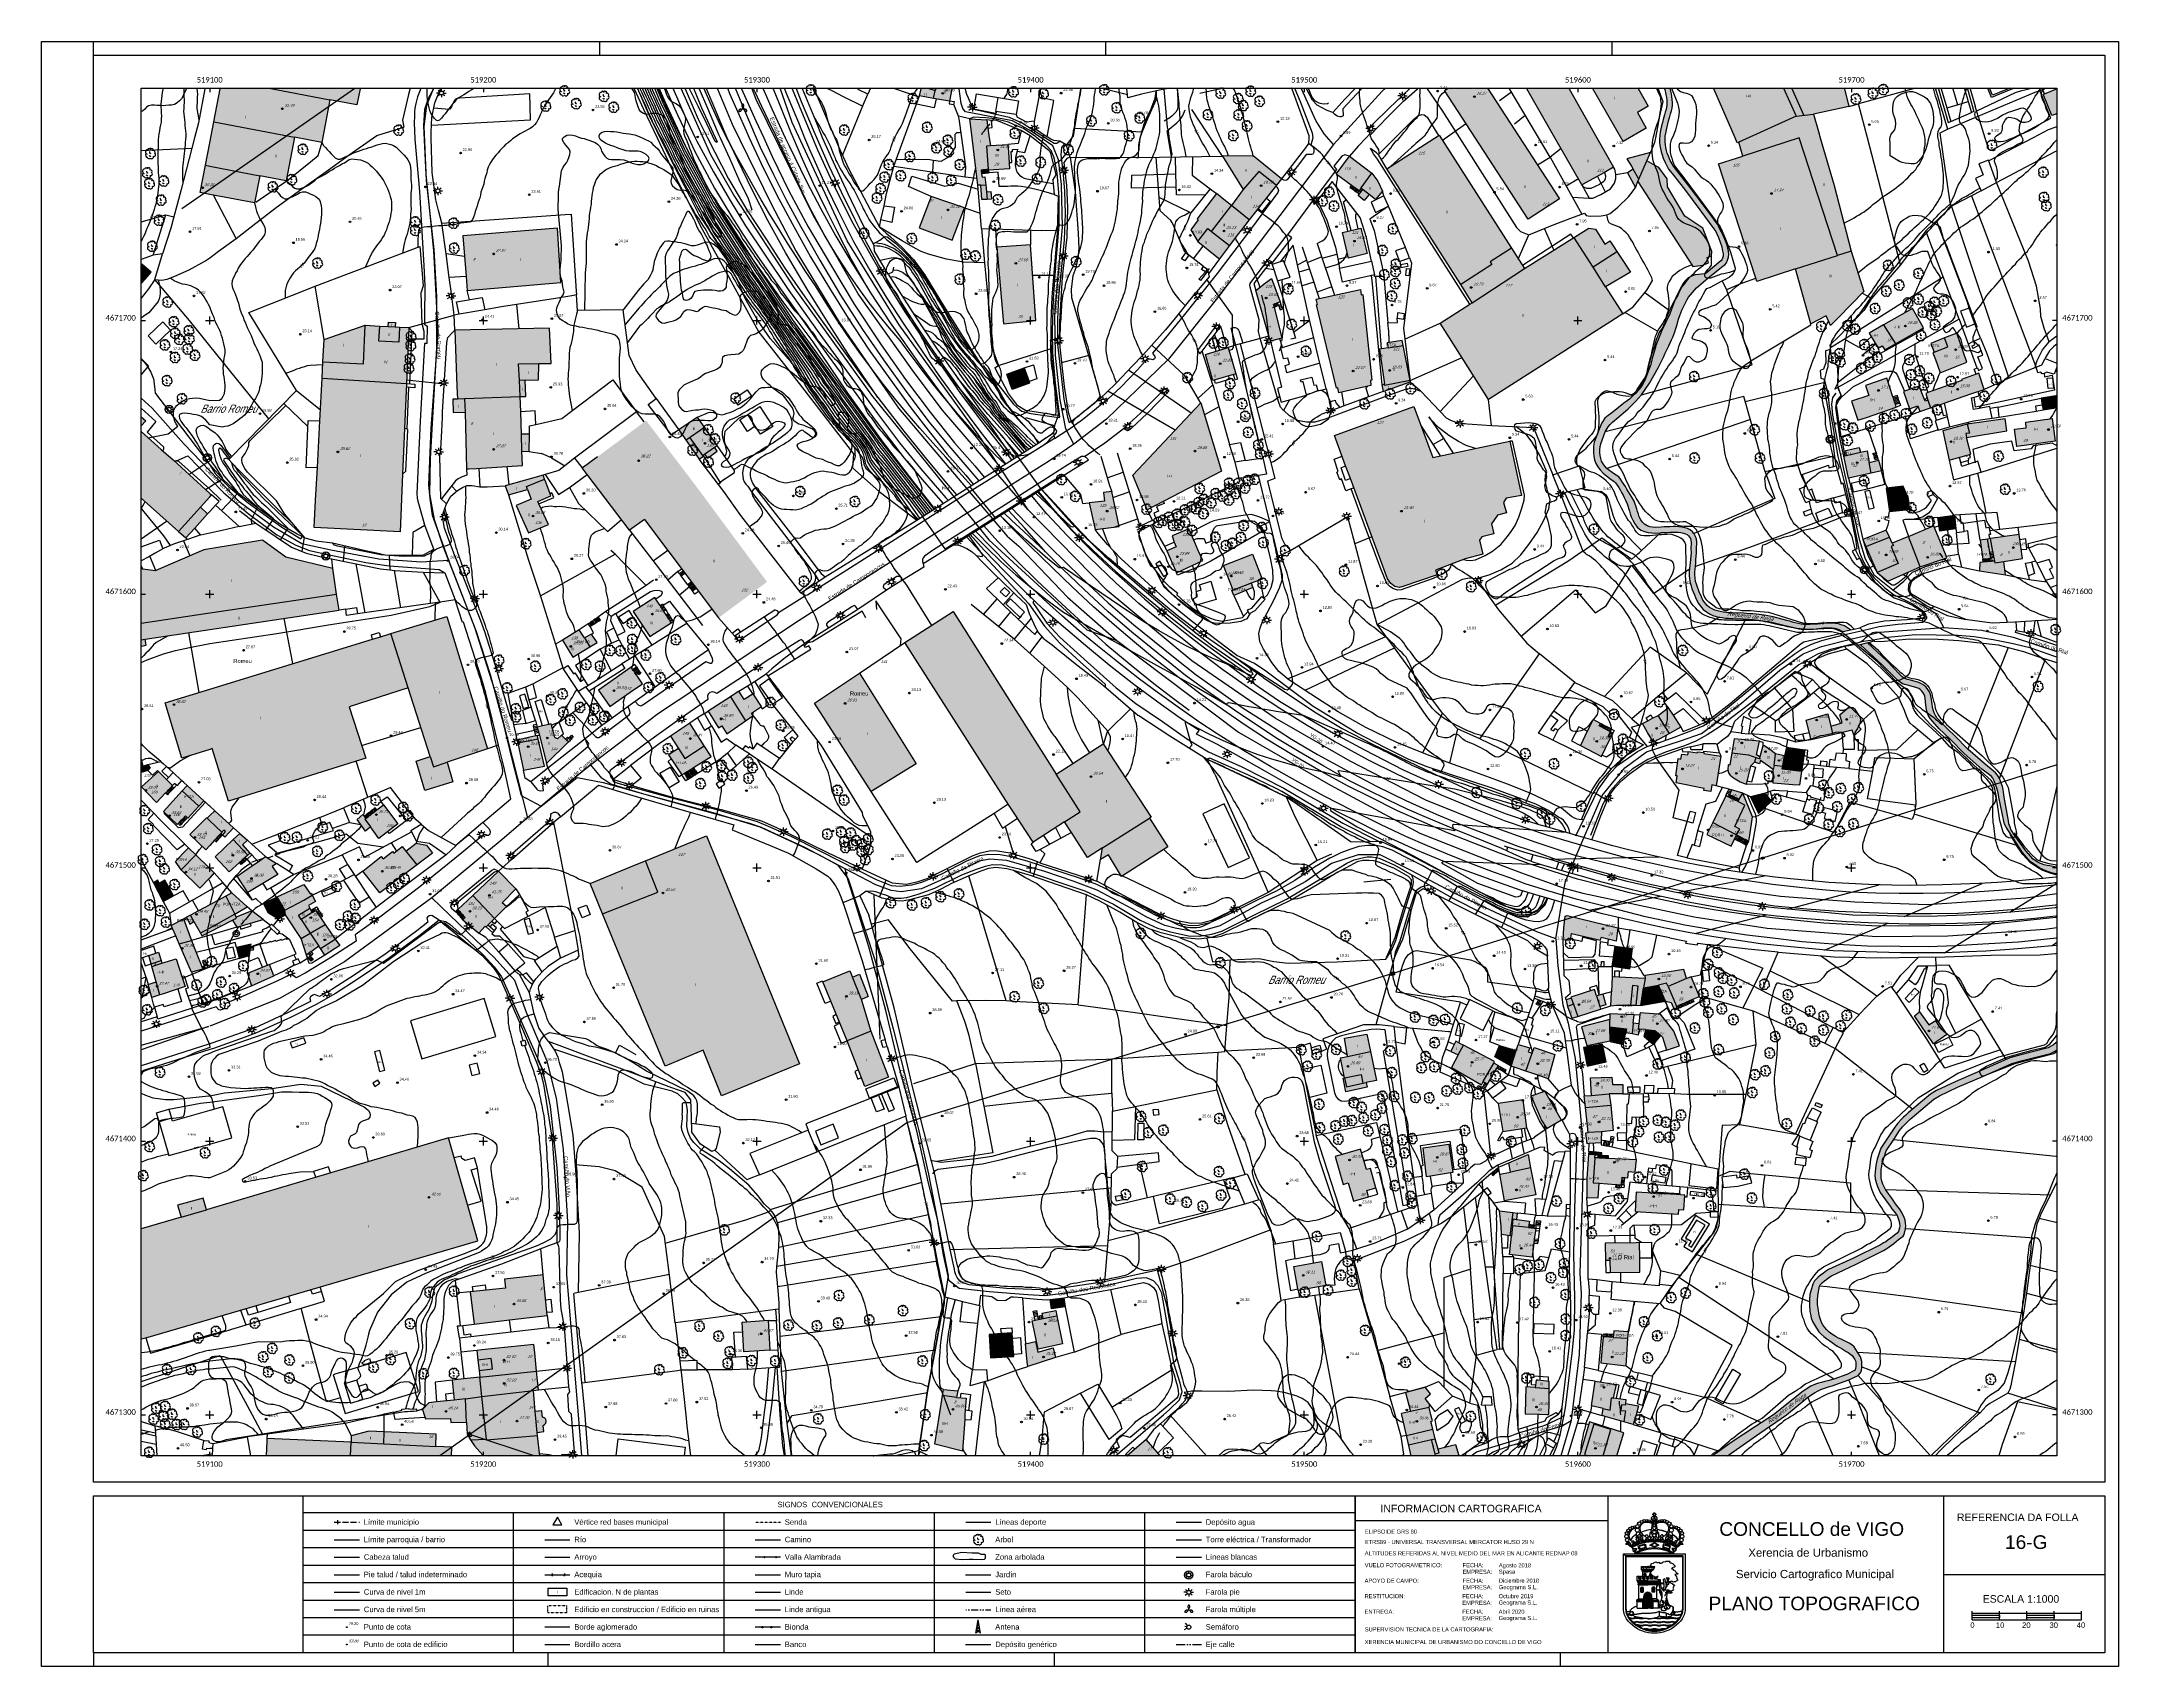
# Model space of a CAD drawing. Header units: millimetres. Extents: x 0 to 759000, y 0 to 594000.
import ezdxf
from ezdxf.enums import TextEntityAlignment as Align

# ---------------------------------------------------------------- set-up
doc = ezdxf.new("R2010")
doc.units = ezdxf.units.MM
doc.header["$LTSCALE"] = 0.05
for name, pattern in [('CONTINU', [0, 0]), ('DISCONT', [2, 1, -1]), ('SENDA', [1, 0, -1])]:
    doc.linetypes.add(name, pattern=pattern)
doc.layers.get('0').update_dxf_attribs({"color": 250})
doc.styles.add('Legend', font='calibri.ttf')
doc.styles.get("Standard").update_dxf_attribs({"font": 'arial.ttf'})
doc.styles.add('Style-Arial', font='arial.ttf')
doc.linetypes.add('ACEQUIA', pattern='A,7.5,[134,GEOGRAMA.SHX,S=1.5,R=0,X=0,Y=0],7.5', length=15)
doc.linetypes.add('MASA', pattern='A,0.0001,[130,GEOGRAMA.SHX,S=0.5,R=180,X=0,Y=0],-2.9', length=2.9001)
doc.linetypes.add('SETO', pattern='A,0,-1.2,1,[135,GEOGRAMA.SHX,S=0.4,R=0,X=0.5,Y=-0.5],1', length=3.2)
doc.linetypes.add('TALUD', pattern='A,0.5,[132,GEOGRAMA.SHX,S=1,R=0,X=0,Y=0],1.5', length=2)

# ---------------------------------------------------------------- blocks, each defined once
blk = doc.blocks.new('COTAP')
at = {"color": 0}
blk.add_circle((0, 0), 0.3, dxfattribs=at)
blk = doc.blocks.new('FAROLA')
at = {"color": 0}
for p, q in [((-0.71, 0), (-1.79, 0)), ((-1.26, 1.02), (-0.51, 0.49)), ((0, 0.71), (0, 1.51)), ((1.21, 0.98), (0.55, 0.45)), ((0.71, 0), (1.71, 0)), ((-1.3, -1.04), (-0.51, -0.48)), ((0, -0.71), (0, -1.51)), ((1.17, -1.04), (0.51, -0.49))]:
    blk.add_line(p, q, dxfattribs=at)
blk.add_circle((0, 0), 0.71, dxfattribs=at)
blk = doc.blocks.new('ARBOL')
at = {"color": 0}
blk.add_circle((0, 0), 0.0939, dxfattribs=at)
for centre, radius, start, end in [((-0.9, 0.61), 0.852, 92.28, 254.58), ((-0.45, 1.37), 0.48, 359.28777, 173.60777), ((-0.15, 0.51), 0.192, 119.14, 310.56), ((0.16, 1.55), 0.336, 23.15651, 160.46651), ((0.7, 1.41), 0.384, 301.57804, 139.32804), ((1.05, 0.46), 0.708, 319.85562, 114.76562), ((1.31, -0.4), 0.612, 235.52754, 62.02753), ((-0.89, -0.54), 0.888, 142.64, 266.54), ((-0.48, -1.08), 0.72, 213.78, 295.32), ((-0.06, -0.61), 0.336, 189.64, 323.88), ((0.48, -1), 0.852, 224.67, 0.24)]:
    blk.add_arc(centre, radius, start, end, dxfattribs=at)
blk = doc.blocks.new('FAROLAG')
at = {"color": 0}
for p, q in [((-0.71, 0), (-1.51, 0)), ((-1.17, 0.96), (-0.51, 0.49)), ((0, 0.71), (0, 1.51)), ((1.17, 0.95), (0.55, 0.45)), ((0.71, 0), (1.51, 0)), ((-1.17, -0.95), (-0.51, -0.48)), ((0, -0.71), (0, -1.51)), ((1.13, -1), (0.51, -0.49))]:
    blk.add_line(p, q, dxfattribs=at)
for radius in [1.51, 0.71]:
    blk.add_circle((0, 0), radius, dxfattribs=at)
blk = doc.blocks.new('FAROLAM')
at = {"color": 0}
for q in [(0, 0.5), (0.43, -0.25), (-0.43, -0.25)]:
    blk.add_line((0, 0), q, dxfattribs=at)
for points in [[(0, 0.5, 0.159986), (0.12, 0.54, 0.106322), (0.24, 0.68, 0.071006), (0.31, 0.86, 0.057309), (0.34, 1.1, 0.057309), (0.31, 1.34, 0.071006), (0.24, 1.52, 0.106322), (0.12, 1.66, 0.159986), (0, 1.7, 0.159986), (-0.12, 1.66, 0.106322), (-0.24, 1.52, 0.071006), (-0.31, 1.34, 0.057309), (-0.34, 1.1, 0.057309), (-0.31, 0.86, 0.071006), (-0.24, 0.68, 0.106322), (-0.12, 0.54, 0.159986)], [(-0.43, -0.25, 0.159986), (-0.52, -0.17, 0.106322), (-0.7, -0.13, 0.071006), (-0.9, -0.16, 0.057309), (-1.12, -0.26, 0.057309), (-1.31, -0.4, 0.071006), (-1.44, -0.55, 0.106322), (-1.5, -0.73, 0.159986), (-1.47, -0.85, 0.159986), (-1.38, -0.93, 0.106322), (-1.2, -0.97, 0.071006), (-1.01, -0.94, 0.057309), (-0.78, -0.84, 0.057309), (-0.59, -0.7, 0.071006), (-0.47, -0.54, 0.106322), (-0.41, -0.37, 0.159986)], [(0.43, -0.25, 0.159986), (0.41, -0.37, 0.106322), (0.47, -0.54, 0.071006), (0.59, -0.7, 0.057309), (0.78, -0.84, 0.057309), (1.01, -0.94, 0.071006), (1.2, -0.97, 0.106322), (1.38, -0.93, 0.159986), (1.47, -0.85, 0.159986), (1.5, -0.73, 0.106322), (1.44, -0.55, 0.071006), (1.31, -0.4, 0.057309), (1.12, -0.26, 0.057309), (0.9, -0.16, 0.071006), (0.7, -0.13, 0.106322), (0.52, -0.17, 0.159986)]]:
    blk.add_lwpolyline(points, format="xyb", close=True, dxfattribs=at)

msp = doc.modelspace()

# ---------------------------------------------------------------- hatches: boundary and pattern name
at = {"true_color": 0xafafaf}
for points in [[(116427, 577000), (116382, 576760), (115242, 570850), (105372, 572740), (102382, 557130), (92492, 559030), (89432, 543100), (79752, 544950), (77842, 534990), (61452, 538130), (57962, 538800), (59872, 548760), (61452, 557010), (62922, 564690), (65242, 576760), (65287, 577000)], [(332694, 577000), (321549, 577000), (321492, 576760), (320882, 574090), (325992, 573210), (331842, 572200), (332652, 576760)], [(528423, 577000), (554752, 536500), (543232, 529080), (512702, 576150), (514013, 577000)], [(558186, 577000), (542614, 577000), (542752, 576760), (553042, 558820), (562922, 541580), (571202, 546180), (574522, 548020), (568432, 558820), (558322, 576760)], [(583834, 577000), (566833, 577000), (577952, 557490), (586432, 562330), (583182, 568050), (587152, 570310), (583462, 576790)], [(611048, 577000), (611152, 576760), (618882, 558820), (619692, 556930), (620282, 557180), (621742, 552130), (612872, 549250), (626502, 507540), (626902, 506330), (640932, 510850), (646522, 490770), (652172, 493760), (653802, 490150), (656722, 493100), (665932, 502590), (661292, 517410), (655122, 541350), (650042, 558820), (649372, 561110), (647502, 567390), (660482, 570300), (658832, 576760), (658770, 577000)], [(736452, 576727), (736452, 567657), (736062, 567500), (734662, 566940), (731512, 574730), (731992, 574920), (736062, 576570)], [(339182, 565690), (340032, 558820), (342172, 541480), (343272, 541550), (343682, 536220), (345602, 536290), (347182, 536340), (346962, 539170), (345322, 539110), (345072, 541670), (344782, 544490), (343702, 544420), (343562, 545690), (343412, 546990), (343792, 547030), (344172, 547070), (344562, 547110), (344942, 547150), (345322, 547190), (345702, 547230), (346102, 547280), (346122, 547020), (353792, 547420), (353322, 553650), (353122, 556400), (346742, 555960), (346352, 558820), (345872, 562380), (345472, 565320)], [(541882, 511010), (565442, 525770), (567912, 525410), (571352, 519920), (573082, 521140), (580652, 509710), (571532, 504330), (577832, 494410), (528832, 463190), (514502, 485690), (511082, 491070), (521902, 497960), (522792, 498540), (518702, 505130), (491612, 547460), (510732, 559760)], [(434902, 534010), (439152, 539870), (431592, 552110), (442732, 552210), (453082, 543850), (441302, 528880)], [(482892, 539920), (482212, 540460), (481832, 539930), (481472, 539440), (481072, 539740), (480662, 540030), (480262, 540330), (479852, 540620), (479452, 540920), (479052, 541210), (478642, 541510), (473122, 545520), (477992, 552070), (486172, 545930), (488342, 542970), (490022, 539240), (487502, 536240), (485222, 538060), (483352, 535910), (481182, 537720)], [(587962, 553440), (579362, 551110), (581062, 548460), (581662, 547390), (579552, 546050), (582472, 540660), (583362, 542860), (603102, 512400), (603502, 511790), (607132, 512190), (609202, 513070), (608652, 515040), (610272, 515660), (610382, 517240), (607052, 525800), (600562, 530140), (594232, 540840), (594072, 543830), (590992, 547930), (589212, 548920), (586652, 550440)], [(325062, 537350), (320782, 525940), (332772, 521360), (337342, 533180)], [(441302, 528880), (434902, 534010), (432642, 535820), (429352, 538450), (422292, 529130), (422712, 528860), (420052, 525160), (422502, 520840), (430092, 514840), (430442, 514560), (434182, 519490), (436992, 523190), (438502, 525180)], [(153912, 522990), (155142, 508140), (155562, 503020), (189802, 505940), (188592, 525810)], [(482092, 525830), (484392, 516530), (477672, 514860), (475372, 524170)], [(351502, 490770), (363412, 492060), (361412, 519740), (349072, 518790)], [(36452, 512386), (36452, 505574), (37972, 507300), (40062, 509670), (36702, 512590)], [(443722, 503010), (448512, 486330), (449062, 484430), (453222, 485600), (450182, 497900), (450692, 498090), (451202, 498280), (451712, 498470), (452652, 498820), (449502, 507430), (447282, 505740)], [(482802, 501470), (486122, 470150), (485622, 470100), (485822, 468310), (474072, 465640), (473702, 467450), (473252, 467320), (465912, 497760), (466262, 497850), (465762, 499780), (482062, 503360), (482212, 501460)], [(673172, 490440), (667872, 487430), (671142, 481910), (672682, 482740), (673672, 481340), (677482, 483510), (687712, 489340), (683702, 496410)], [(118302, 490290), (123572, 490000), (126662, 489830), (126742, 491430), (129342, 491290), (129252, 489690), (130802, 489600), (134242, 489410), (133362, 469000), (132642, 452510), (131922, 435830), (131012, 414740), (99632, 416350), (100162, 426330), (100792, 438240), (101702, 455310), (102542, 470990), (102852, 476890), (103292, 485040)], [(174952, 464190), (177022, 464260), (176782, 470150), (181592, 470290), (181722, 476270), (186182, 476260), (185662, 489210), (151042, 488470), (151802, 467890), (151972, 463310), (150602, 463250), (150352, 463240), (150422, 458390), (154762, 458490), (155292, 437760), (156122, 437810), (158982, 437980), (175782, 438990), (175572, 444230), (178252, 444150), (178282, 450510), (175382, 450500), (175122, 458680)], [(695472, 485630), (690482, 483620), (691602, 480430), (691172, 480230), (692092, 477780), (693902, 472900), (703612, 476740), (699942, 487430)], [(425352, 479590), (433642, 482210), (436422, 472470), (428052, 470080)], [(497592, 482930), (497252, 484690), (491792, 483880), (492132, 482070), (488912, 481530), (490752, 468730), (489812, 468500), (490232, 466020), (500212, 469620), (500122, 470090)], [(359102, 474660), (360882, 469710), (361102, 469100), (354712, 466810), (352722, 472370)], [(676592, 464060), (674352, 470970), (666562, 468200), (667772, 464650), (661472, 462550), (663812, 455560), (666862, 456540), (677792, 460350), (677492, 461280), (677342, 461740), (677192, 462200), (677042, 462670), (676892, 463130), (676742, 463590)], [(706962, 472370), (701622, 470470), (701782, 470030), (689372, 465660), (688562, 465380), (689382, 462920), (688352, 462480), (686202, 467960), (680462, 466040), (682672, 459790), (685732, 460770), (686462, 458740), (690342, 460050), (694002, 461340), (695282, 461790), (705032, 465200), (709952, 466790), (707992, 472730)], [(736452, 464491), (736062, 464430), (730752, 463590), (731172, 461040), (731462, 459310), (736062, 460050), (736452, 460112)], [(232952, 452040), (240372, 441380), (241952, 442480), (241742, 442780), (242312, 443170), (243322, 441720), (246892, 444210), (245892, 445660), (246882, 446350), (239712, 456660)], [(423602, 461870), (431252, 436920), (404042, 422780), (398862, 435520)], [(472522, 449950), (501442, 460620), (508392, 441920), (515822, 443490), (536592, 447860), (540842, 428080), (535282, 427020), (534292, 425530), (535392, 421720), (532122, 420890), (529872, 417660), (530712, 414010), (526362, 413000), (525502, 411720), (526742, 406600), (520282, 404930), (509412, 400790), (510022, 399100), (497452, 394740), (496222, 394430), (494612, 394760), (493132, 395870), (491872, 397560), (478332, 434210), (476582, 438940)], [(717582, 456130), (703752, 454130), (694812, 451670), (697122, 440950), (700232, 441800), (705012, 443110), (703512, 449250), (718162, 451670)], [(725132, 454880), (734802, 456210), (735822, 447870), (721832, 445930), (721062, 452240), (725232, 452770)], [(659052, 442550), (658672, 442460), (660392, 434430), (668602, 436270), (672382, 437060), (671342, 440950), (667902, 440100), (667122, 444340), (664672, 443830), (664192, 445650), (661392, 444990), (659312, 444510), (659672, 442690)], [(183262, 435510), (169402, 431560), (170622, 428280), (177562, 430300), (178872, 426650), (173482, 424450), (177932, 414350), (185282, 417450), (181712, 425040), (181362, 425800), (186092, 427950), (185822, 428670), (184232, 432910), (183802, 434070)], [(388072, 429130), (388472, 425920), (382812, 425380), (384992, 415620), (393792, 416670), (391092, 429540)], [(674052, 430720), (675382, 422220), (682582, 422960), (682332, 425970), (682062, 428070), (681812, 427890), (680262, 431500)], [(699082, 420840), (699622, 415850), (693782, 414990), (693032, 419960)], [(36452, 372985), (38242, 373320), (37832, 375500), (61452, 379040), (108712, 386150), (107842, 392000), (106462, 401340), (89292, 405540), (80722, 411740), (61452, 408550), (59302, 408200), (41772, 400690), (41492, 400570), (37012, 401120), (36452, 401190)], [(413972, 411040), (414602, 409320), (411212, 407830), (414712, 399830), (424332, 404270), (422722, 407950), (421462, 410820), (419232, 415890), (413152, 413290)], [(682302, 413120), (676332, 410680), (675312, 412840), (674122, 415380), (665532, 411980), (666662, 409420), (670872, 399890), (674672, 396680), (682122, 400040), (686512, 402010)], [(686512, 402010), (682302, 413120), (691362, 416970), (696042, 405830), (696262, 405310)], [(713652, 404100), (712432, 403980), (711962, 403940), (711482, 403890), (711002, 403850), (710522, 403810), (710042, 403760), (709562, 403720), (708332, 403600), (708242, 400520), (717662, 399030), (717112, 403970), (723872, 405080), (722682, 413790), (712272, 412300), (711152, 412140), (708502, 411760), (709462, 404800), (709942, 404840), (710422, 404890), (710902, 404930), (711382, 404980), (711862, 405020), (712332, 405070), (712262, 405530), (712182, 405980), (712102, 406440), (712032, 406900), (711952, 407360), (713072, 407550), (713142, 407090), (713222, 406630), (713302, 406170), (713382, 405710), (713452, 405250)], [(442052, 395990), (442712, 394460), (435762, 391520), (435012, 393270), (435492, 393460), (432002, 402510), (442522, 406570), (446022, 397520)], [(226062, 387790), (226332, 387370), (226602, 386950), (226862, 386530), (227132, 386110), (227402, 385690), (228212, 384430), (228472, 384010), (228742, 383590), (229012, 383170), (229282, 382750), (229552, 382330), (229822, 381910), (230082, 381490), (222272, 376450), (216252, 385590), (224182, 390740), (224522, 390210), (225522, 388640)], [(61452, 357230), (120992, 375540), (123862, 376420), (127682, 377590), (148112, 383870), (163012, 335450), (148272, 330520), (150312, 323390), (140112, 320220), (136962, 330960), (141972, 332640), (134002, 357730), (112402, 350850), (118452, 332010), (68312, 316260), (62412, 335530), (61452, 335230), (51252, 332060), (45222, 352250)], [(404922, 310140), (411652, 299560), (394722, 288830), (389892, 296650), (387002, 295020), (387712, 299250), (382182, 295700), (376632, 304480), (376392, 304840), (373812, 308750), (362412, 301370), (355202, 312240), (353432, 314910), (315512, 374300), (333092, 385640), (355202, 350800), (370802, 326230), (376832, 330100), (387982, 337250), (405472, 310490)], [(196502, 378970), (190432, 375190), (194202, 368970), (200392, 372690), (203032, 374280), (201022, 377360), (198362, 375970)], [(215432, 365240), (203522, 356870), (207732, 350890), (215142, 356100), (219642, 359260), (217662, 362080), (217362, 362500), (217082, 362890), (216812, 363280), (216532, 363680), (216262, 364070), (215982, 364460)], [(298912, 363060), (319682, 329980), (303162, 319860), (282452, 352190)], [(243562, 349230), (251762, 354480), (254882, 356480), (256772, 353470), (260092, 355550), (263122, 350940), (259502, 348520), (260072, 347660), (257212, 345660), (250492, 340960), (248662, 343890), (247332, 343090)], [(599052, 343380), (596262, 347760), (594392, 350380), (590822, 347680), (588752, 346600), (587012, 345700), (585012, 344650), (586922, 341400), (589032, 337820), (591412, 339140), (594902, 341080)], [(653832, 343780), (658062, 344920), (657212, 347900), (660732, 350930), (665832, 346150), (663882, 343850), (664922, 342680), (662392, 340140), (661662, 342290), (654632, 340597)], [(186232, 344540), (185362, 344350), (183022, 343830), (181182, 343420), (181302, 342930), (181422, 342450), (181552, 341960), (181672, 341480), (181932, 340430), (184552, 330050), (192552, 337950), (191852, 338660), (191502, 339020), (190052, 340420), (188542, 339090), (187602, 339560), (186342, 344130)], [(229892, 340130), (232802, 342040), (234052, 342860), (236952, 344780), (242152, 336590), (244672, 332630), (238272, 328610), (237842, 328340), (237412, 328070), (236992, 327800), (236562, 327540), (236132, 327270), (235712, 327000), (235282, 326740), (234852, 326470), (234002, 325930), (229102, 333300), (232722, 335620)], [(564902, 341890), (562382, 336720), (570052, 332680), (573362, 339460), (572462, 339900), (572692, 340370), (572912, 340810), (573122, 341250), (573342, 341700), (572882, 341930), (572432, 342170), (571972, 342410), (571522, 342650), (571062, 342880), (570612, 343120), (570152, 343360), (569702, 343600), (569222, 343850), (569682, 344730), (567002, 346130)], [(653832, 343780), (652822, 348230), (644822, 345970), (646672, 338680), (654632, 340597)], [(176092, 327660), (174002, 337460), (173742, 338660), (180632, 340150), (181182, 340270), (181472, 339000), (183762, 329120)], [(613662, 332820), (607432, 333680), (607482, 334060), (605112, 334320), (604992, 333990), (601832, 334420), (601622, 333210), (599382, 333480), (599132, 331670), (598092, 331930), (597272, 325570), (597762, 325520), (597382, 323040), (607562, 321000), (607442, 320250), (610032, 319850), (610452, 322270), (611932, 321960)], [(622952, 322580), (624572, 329150), (626042, 330560), (626432, 332300), (623782, 333250), (617668, 334000), (616922, 329500), (616422, 329550), (616272, 327860), (616402, 327140), (616662, 326470), (617102, 325830), (618292, 324850), (620812, 323340)], [(626432, 332300), (628022, 331810), (627992, 332570), (626752, 333190), (627842, 338190), (618512, 339080), (617668, 334000), (623782, 333250)], [(626432, 332300), (628022, 331810), (627992, 332570), (629002, 336480), (629622, 336600), (631552, 335240), (633642, 333670), (636972, 332940), (636142, 327980), (643212, 327110), (642442, 322140), (639962, 322290), (632812, 322850), (632822, 323330), (632872, 327880), (628202, 331130), (627812, 329920), (626042, 330560)], [(643212, 327110), (644442, 335100), (637702, 336020), (636972, 332940), (636142, 327980)], [(36452, 326842), (36452, 331632), (37002, 329120), (38902, 329710), (39712, 328350), (38852, 327520)], [(41762, 316090), (41992, 315850), (45322, 319320), (45662, 319660), (45992, 320010), (46322, 320350), (46652, 320700), (46982, 321040), (47312, 321380), (47642, 321730), (47892, 321990), (45652, 324210), (42712, 327130), (36502, 321500)], [(53182, 322020), (59272, 316490), (57452, 314470), (53502, 310070), (53342, 310230), (52622, 310920), (52282, 310580), (51942, 310230), (51602, 309890), (51272, 309540), (50932, 309190), (50592, 308850), (50262, 308500), (49922, 308150), (49532, 307760), (44552, 312530), (51432, 320090)], [(617612, 320410), (621682, 319190), (625262, 310570), (624242, 303910), (623902, 301680), (623472, 301910), (623032, 302140), (622592, 302370), (622152, 302600), (621712, 302830), (621282, 303060), (620842, 303290), (620402, 303510), (619962, 303740), (619472, 304000), (618732, 302440), (617502, 299870), (608552, 304100), (610732, 308570), (615472, 318290), (616372, 317860), (616822, 317650), (617272, 317440), (617722, 317230), (618162, 317020), (618612, 316810), (619062, 316600), (619512, 316390), (619882, 316210), (620402, 317070), (619952, 317290), (619502, 317500), (619052, 317710), (618602, 317920), (618152, 318130), (617712, 318340), (617262, 318550), (616812, 318760), (617052, 319260), (617302, 319760), (617542, 320260)], [(629942, 319290), (632152, 316330), (627472, 311830), (624582, 317950)], [(65852, 304930), (66582, 305730), (67212, 305170), (66102, 303940), (66972, 303190), (70172, 306590), (63312, 312830), (61452, 311020), (60502, 310100), (61452, 309180), (61472, 309170)], [(118492, 309950), (118582, 310020), (118982, 310330), (119382, 310630), (119782, 310940), (120172, 311250), (120572, 311560), (120972, 311870), (121372, 312170), (121762, 312480), (122162, 312790), (122562, 313100), (124932, 314930), (130172, 308040), (123202, 302710), (120172, 306950), (118432, 305400), (115322, 309600), (117392, 311380)], [(59982, 298500), (61452, 300100), (63252, 302080), (63572, 302430), (63892, 302780), (64202, 303120), (64522, 303470), (64842, 303820), (65162, 304170), (65472, 304520), (65852, 304930), (61472, 309170), (61452, 309180), (60502, 310100), (60342, 310250), (54192, 304120)], [(68602, 290470), (72312, 293850), (72672, 294170), (73022, 294500), (73372, 294820), (73732, 295140), (74082, 295460), (74432, 295780), (75342, 296610), (76172, 297360), (73382, 300340), (75212, 302050), (72432, 304550), (70002, 302250), (63422, 296010)], [(220742, 294560), (242972, 303670), (277012, 220280), (248482, 208650), (241752, 225250), (227902, 219490), (205032, 275100), (200452, 286260), (217272, 293150)], [(53722, 299250), (51782, 297250), (48922, 294300), (51052, 291230), (57842, 284460), (61452, 288330), (63092, 290100), (61452, 291700), (56342, 296690)], [(81822, 296100), (85862, 293530), (84342, 292370), (86362, 289500), (75422, 282940), (71482, 288890), (77152, 292760), (79192, 294150)], [(142862, 297350), (123622, 282820), (117362, 290770), (124122, 296080), (124802, 295220), (128292, 297970), (128772, 297350), (131792, 299730), (133112, 298060), (136852, 301010), (140702, 300250)], [(165562, 273390), (169962, 277760), (168342, 279160), (173272, 284270), (167012, 290770), (157642, 281880)], [(48282, 281720), (45072, 287380), (43032, 286260), (42492, 287470), (40862, 286480), (44492, 279670)], [(69602, 282850), (67312, 281620), (61452, 278450), (57322, 276230), (54462, 274690), (52962, 273880), (54172, 271350), (55682, 272300), (58052, 268080), (58622, 267070), (61452, 268520), (69812, 272830), (71332, 270270), (81002, 273090), (76792, 276270), (71132, 273880), (70662, 274950), (75092, 277650)], [(89172, 274820), (86592, 273170), (82992, 275420), (81122, 278890), (86142, 281320), (88962, 276430)], [(89172, 274820), (94912, 266070), (98132, 268000), (103592, 271270), (101892, 273820), (101612, 274240), (101322, 274660), (101042, 275080), (100762, 275490), (100482, 275910), (100202, 276330), (99772, 276100), (99332, 275870), (98892, 275650), (98402, 276520), (98032, 277200), (97502, 278160), (100142, 279670), (98932, 282000), (98602, 282640), (98242, 282330), (95892, 285860), (86142, 281320), (88962, 276430)], [(157642, 281880), (152182, 276690), (152502, 276330), (152822, 275970), (153142, 275600), (153472, 275240), (153792, 274870), (154112, 274510), (154432, 274150), (154752, 273780), (154012, 272980), (159832, 268000), (162082, 270650), (162472, 270320), (165562, 273390)], [(51912, 273320), (54802, 265440), (56052, 262250), (56532, 261030), (58542, 255890), (58902, 254960), (54802, 253760), (50332, 264130), (49072, 267070), (47902, 269790), (47422, 270900)], [(556062, 265750), (556352, 269970), (556852, 274230), (557582, 274490), (576092, 270040), (575432, 265170), (569982, 266490), (569672, 265470), (559062, 267890), (558742, 265520)], [(103592, 271270), (107332, 265870), (109002, 263530), (103552, 260010), (101962, 262410), (101332, 263330), (99002, 261640), (98532, 261300), (98072, 260970), (97602, 260630), (96792, 260040), (94912, 266070), (98132, 268000)], [(41802, 260770), (42802, 261130), (43702, 258020), (43972, 257060), (49142, 258640), (51302, 252240), (52522, 248620), (48832, 247380), (44202, 245820), (43252, 245510), (40292, 244510), (38942, 249330), (41882, 250320), (40282, 255920), (40022, 256820), (39152, 259850)], [(76552, 264070), (71192, 262880), (72222, 258840), (75942, 259930), (76212, 261770), (76282, 262250), (76352, 262740), (76422, 263200)], [(575082, 263340), (581342, 262430), (580252, 254930), (573992, 255850)], [(84912, 252480), (76682, 248750), (75242, 253300), (83282, 256600)], [(296312, 252020), (298922, 253050), (302122, 244890), (299632, 243770), (299682, 243620), (303032, 232200), (309512, 215460), (301462, 212210), (300852, 211960), (294422, 228730), (288402, 243170), (285482, 250330), (295382, 254310)], [(601082, 251460), (600222, 254780), (594842, 253950), (585942, 252580), (586012, 251460), (574012, 252130), (573762, 246590), (573532, 241440), (575502, 241780), (580712, 241720), (582692, 241690), (584422, 241670), (585462, 248090), (590932, 249050), (593892, 249830), (594412, 248610)], [(590932, 249050), (593502, 243240), (595572, 242740), (596762, 239940), (597902, 240420), (597502, 241340), (597962, 241540), (598422, 241730), (598882, 241930), (599342, 242130), (599802, 242330), (600262, 242520), (600722, 242720), (601182, 242920), (601642, 243110), (602102, 243310), (602562, 243510), (603022, 243710), (603482, 243900), (605852, 244920), (602802, 252110), (601082, 251460), (594412, 248610), (593892, 249830)], [(557112, 243710), (558982, 244350), (558872, 244660), (567582, 247450), (568282, 245140), (569592, 245490), (570512, 245730), (571682, 241820), (569472, 241200), (569752, 240260), (561412, 237650), (559202, 236960), (557642, 241300)], [(584422, 241670), (593502, 243240), (590932, 249050), (585462, 248090)], [(573172, 233860), (573112, 236480), (562762, 233790), (564672, 226970), (573282, 228660)], [(583692, 234940), (583492, 233060), (584072, 233030), (583612, 230910), (581302, 231330), (578972, 231750), (579252, 233130), (573172, 233860), (573112, 236480), (573072, 238590), (582022, 238260), (581702, 235140)], [(590752, 238450), (591642, 238400), (596562, 232230), (598552, 226890), (593842, 225340), (592402, 230030), (591732, 230600), (589542, 232420), (586182, 232900), (585962, 232930), (584072, 233030), (583492, 233060), (583692, 234940), (584032, 238320), (584162, 238960)], [(692642, 236380), (696332, 231020), (691352, 227600), (684432, 237870), (686312, 239270), (689722, 234500)], [(476202, 215150), (476082, 215730), (474802, 221880), (474682, 222460), (477292, 223000), (476122, 229700), (484382, 231150), (485712, 224750), (487892, 214230), (484092, 213440), (484462, 211760), (476662, 210080), (475712, 215040)], [(518612, 227660), (516872, 228580), (516272, 227370), (515782, 226390), (515012, 224840), (517722, 223540), (515322, 218980), (526172, 212640), (526842, 213830), (527492, 213430), (528392, 212890), (529242, 214350), (531782, 218730), (532322, 219650), (530682, 220540), (530982, 221130), (519612, 227130)], [(573172, 233860), (573282, 228660), (573282, 228420), (578092, 227410), (578972, 231750), (579252, 233130)], [(591732, 230600), (589052, 227380), (585522, 230450), (586182, 232900), (589542, 232420)], [(538892, 225160), (532852, 227000), (531152, 222890), (537032, 219470)], [(538892, 225160), (539672, 227410), (542142, 226690), (543842, 226200), (543242, 224740), (544682, 224200), (545472, 226320), (553042, 223700), (550592, 214810), (547222, 215970), (542372, 217640), (538112, 219100), (537032, 219470)], [(570422, 227490), (563442, 226250), (564812, 219500), (571762, 221010)], [(572872, 209310), (577932, 209370), (577912, 212780), (574042, 212700), (573842, 215410), (566062, 215130), (566442, 208780)], [(532312, 205760), (534002, 195620), (542842, 196910), (541422, 207080)], [(544362, 208650), (548102, 199830), (550202, 196620), (554022, 198810), (555502, 199660), (549412, 210270)], [(565632, 191190), (569982, 191380), (570002, 192400), (570052, 195380), (574372, 195940), (573462, 205230), (572872, 209310), (566442, 208780), (563712, 208560), (564182, 204310), (565192, 195150), (564382, 195050), (564792, 191110)], [(36452, 119724), (38072, 120190), (61452, 127000), (159392, 155600), (148722, 193230), (61452, 167260), (60312, 166940), (59112, 171170), (49662, 168610), (50972, 164230), (36452, 159987)], [(514892, 180420), (507552, 179210), (506122, 178970), (504882, 189580), (514322, 190920), (515802, 180570)], [(475662, 176230), (477492, 176760), (479422, 170040), (484962, 171630), (484272, 174030), (487642, 175000), (485612, 182080), (484162, 181670), (482032, 189090), (472732, 186420)], [(543252, 187160), (544172, 182270), (546042, 172410), (534612, 170250), (532902, 179940), (536822, 180750), (536222, 184130), (538982, 185320)], [(565322, 187260), (565802, 187210), (566282, 187160), (566762, 187110), (567242, 187060), (567722, 187010), (567672, 185930), (568642, 185880), (569132, 185860), (569612, 185830), (570092, 185810), (570552, 185790), (571032, 185760), (571512, 185740), (571992, 185710), (572472, 185690), (582892, 185170), (582412, 180680), (579942, 180950), (579692, 178650), (578622, 178760), (577632, 178870), (577582, 178400), (577532, 177930), (577482, 177460), (577432, 176990), (577382, 176520), (577332, 176050), (576832, 176080), (576332, 176120), (575832, 176160), (575332, 176200), (569182, 176670), (568842, 171350), (564742, 171440), (564702, 178290)], [(597412, 172470), (590952, 172870), (582772, 173370), (582332, 166270), (598202, 165300), (598312, 167070), (600162, 166960), (600482, 172280)], [(537682, 165940), (539312, 165750), (539042, 163440), (543722, 162840), (543562, 161480), (543442, 160490), (543962, 160440), (544482, 160390), (544992, 160330), (545512, 160280), (546022, 160230), (545902, 159240), (545522, 156260), (545462, 155760), (545402, 155270), (545332, 154770), (544682, 149640), (536412, 150630), (537152, 157340), (536572, 157440), (535882, 157550), (533592, 157940), (533452, 160950), (532792, 166510)], [(583962, 154930), (583962, 154940), (582712, 154920), (571472, 154760), (571562, 148500), (573172, 148530), (573232, 144020), (584112, 144180), (584042, 149280)], [(459162, 138000), (457682, 146250), (467742, 148040), (469322, 139220), (459262, 137430)], [(156642, 136960), (158062, 125140), (171062, 126660), (184802, 128270), (183302, 143210), (169162, 141580), (169572, 138330)], [(365812, 128380), (365652, 129160), (370622, 130170), (371022, 128230), (373162, 117900), (364212, 116050), (362072, 126380), (363092, 126590), (364252, 126830), (364852, 126950), (365462, 127080), (366062, 127200)], [(368602, 134140), (369102, 130780), (374072, 131480), (373582, 134750)], [(265572, 126570), (266182, 115580), (256672, 114960), (256092, 125840)], [(354732, 121970), (350752, 121710), (346262, 121410), (346832, 112800), (355202, 113350), (355312, 113360), (355262, 114080), (355202, 114950), (354862, 119990)], [(574412, 121310), (574332, 120310), (573832, 120350), (573312, 120380), (572792, 120420), (572272, 120450), (571752, 120480), (571222, 120520), (570702, 120550), (569802, 110960), (578012, 110030), (579142, 109900), (579382, 113870), (579762, 119960), (579912, 122350), (574532, 122700)], [(160142, 105810), (159882, 108200), (159472, 112010), (159092, 115500), (160882, 115690), (179922, 117700), (180232, 114710), (180922, 108000)], [(359622, 117900), (363202, 118760), (364112, 114930), (369652, 116440), (370572, 112900), (360392, 109660), (360242, 111240)], [(154912, 97870), (160922, 98720), (179732, 100850), (181632, 101070), (180922, 108000), (160142, 105810), (154322, 105170), (150022, 104690), (150762, 97400)], [(182092, 77000), (181192, 84340), (181082, 85560), (183552, 85890), (183312, 88140), (183822, 88450), (184302, 88900), (184472, 89530), (184242, 90370), (183802, 90920), (183072, 91080), (182962, 92000), (182812, 93470), (180412, 93200), (179732, 100850), (160922, 98720), (154912, 97870), (155202, 92000), (155342, 89330), (155552, 84980), (156712, 82800), (158262, 80600), (161322, 77280), (163265, 77000)], [(329652, 101210), (334832, 100700), (334382, 98360), (337912, 98110), (337592, 93660), (337472, 92000), (337362, 90330), (336532, 78750), (326442, 81230), (328162, 92000), (329302, 99050)], [(500470, 77000), (497142, 92000), (497022, 92520), (500322, 93210), (498392, 100170), (505662, 102060), (507532, 99710), (505592, 97960), (507322, 95800), (507052, 94620), (507722, 92000), (508302, 89790), (507682, 89610), (508412, 86700), (508902, 84760), (509282, 83260), (510342, 79420), (515692, 80720), (516902, 81010), (518062, 77000)], [(546762, 104620), (546172, 104680), (545892, 102030), (542382, 102220), (542232, 92370), (547392, 92200), (550132, 92100), (550882, 92080), (550912, 96040), (550962, 101600), (550982, 104190)], [(582692, 92000), (581712, 88410), (578242, 89420), (571472, 91380), (570292, 91730), (570332, 92000), (570702, 94280), (566412, 95280), (567752, 104240), (575482, 103110), (574342, 98160), (578982, 97590), (578792, 96110), (583592, 95280)], [(150762, 97400), (154912, 97870), (155202, 92000), (155342, 89330), (149532, 89190), (149482, 90680), (140332, 90500), (139832, 92000), (139172, 93980), (141542, 96350), (144352, 96680)], [(149782, 77000), (149922, 80190), (144102, 80390), (144272, 84950), (125192, 85750), (119582, 85980), (113122, 84340), (113152, 81990), (82352, 83380), (82322, 82470), (82130, 77000)], [(575705, 77000), (578262, 85350), (565742, 89450), (562004, 77000)], [(396826, 77000), (396772, 77060), (403712, 82910), (407652, 78330), (408795, 77000)]]:
    msp.add_hatch(color=253, dxfattribs=at).paths.add_polyline_path(points, flags=0)
for points in [[(595122, 577000), (592978, 577000), (593212, 576300), (593472, 575410), (593622, 574540), (593782, 573560), (593902, 572620), (593972, 571690), (593972, 570850), (593852, 570020), (593652, 569110), (593382, 568160), (593102, 567190), (592592, 565490), (592312, 564390), (592042, 563240), (591792, 562090), (591532, 560890), (591362, 559610), (591282, 558380), (591302, 557180), (591402, 556030), (591582, 554870), (591872, 553650), (592202, 552530), (592652, 551350), (593352, 549720), (593702, 549010), (594622, 547360), (595852, 545750), (600362, 540040), (606032, 532460), (609462, 527850), (611172, 525530), (611892, 524530), (612252, 523730), (612782, 522370), (614002, 518950), (614222, 518000), (614442, 516970), (614532, 516210), (614482, 515540), (614262, 514760), (614022, 514190), (613762, 513880), (613652, 513810), (608332, 509290), (607892, 509030), (604282, 508720), (602992, 508270), (601732, 507560), (601332, 507300), (600582, 506430), (599942, 505580), (599412, 504670), (598842, 503650), (598282, 502650), (597802, 501690), (597332, 500680), (596962, 499690), (596402, 498090), (595012, 494420), (592142, 488320), (589902, 482860), (589652, 481830), (589302, 480550), (588922, 479300), (588612, 478260), (588052, 475910), (585862, 470270), (583062, 466100), (581052, 463940), (580342, 463270), (579502, 462670), (578212, 461780), (574312, 458590), (573362, 457860), (572482, 457250), (571282, 456270), (570162, 454670), (569232, 452300), (567412, 447540), (567142, 446130), (567102, 444860), (567162, 443690), (567262, 442380), (567512, 441080), (567982, 439790), (568712, 438520), (569532, 437390), (570732, 436210), (573122, 434320), (574762, 433200), (575252, 432690), (575842, 431840), (576422, 431000), (576902, 430110), (577412, 429200), (577972, 428190), (578422, 427300), (578882, 426330), (579412, 424970), (580272, 422360), (580562, 421390), (580912, 420260), (581512, 419080), (582262, 417670), (583142, 416480), (584492, 415410), (585812, 414850), (587172, 414550), (588452, 414430), (589792, 414340), (591596, 414446), (592002, 414470), (593112, 414530), (594082, 414580), (595212, 414620), (596282, 414660), (597252, 414670), (598132, 414620), (599082, 414500), (600002, 414310), (600762, 414080), (601372, 413780), (601882, 413330), (602292, 412860), (602572, 412310), (602752, 411670), (602852, 410900), (602782, 408410), (602802, 407190), (602582, 404680), (602462, 403490), (602362, 402410), (602262, 401320), (602256, 401257), (602172, 400230), (602142, 398950), (602212, 397580), (602462, 396180), (602802, 394970), (603142, 393880), (603562, 392790), (604022, 391710), (604482, 390760), (605392, 388740), (607292, 386350), (608452, 385470), (609542, 384840), (610722, 384200), (611962, 383850), (613102, 383600), (613243, 383574), (614212, 383400), (615362, 383250), (616502, 383150), (617922, 383090), (621802, 382980), (622776, 382889), (622872, 382880), (624082, 382800), (625242, 382740), (626352, 382630), (627462, 382510), (629942, 382160), (632332, 381730), (637252, 380500), (638272, 380300), (639392, 380060), (640422, 379790), (641502, 379540), (642692, 379380), (643852, 379290), (645042, 379220), (646212, 379190), (649132, 379370), (650342, 379570), (651472, 379700), (652402, 379730), (653332, 379710), (654372, 379730), (655332, 379550), (656192, 379340), (657022, 378990), (657872, 378400), (658272, 378290), (658862, 378420), (661092, 378920), (658902, 380350), (657682, 380820), (656642, 381130), (655562, 381300), (654442, 381380), (653352, 381380), (652282, 381360), (651272, 381250), (650122, 381110), (648972, 380970), (646192, 380850), (645112, 380830), (644062, 380890), (643032, 381030), (641942, 381250), (640912, 381490), (639922, 381750), (638862, 382070), (637782, 382380), (632792, 383660), (630282, 384170), (627712, 384520), (626572, 384650), (625392, 384770), (624202, 384830), (623022, 384910), (621912, 385000), (618012, 385120), (616632, 385180), (615582, 385270), (614532, 385410), (613502, 385600), (612452, 385830), (611492, 386100), (610532, 386620), (609582, 387160), (608732, 387810), (607142, 389810), (606332, 391600), (605912, 392530), (605492, 393550), (605102, 394580), (604762, 395580), (604452, 396640), (604252, 397810), (604182, 398990), (604202, 400120), (604292, 401140), (604385, 402143), (604392, 402210), (604502, 403290), (604612, 404500), (604842, 407120), (604822, 408400), (604892, 411010), (604752, 412080), (604482, 413050), (603992, 414010), (603879, 414139), (603332, 414770), (602522, 415480), (601532, 415980), (600502, 416290), (599412, 416510), (598322, 416650), (597302, 416710), (596222, 416700), (595122, 416650), (594002, 416610), (593002, 416560), (591892, 416500), (589812, 416380), (588722, 416460), (587702, 416640), (586722, 416990), (585792, 417530), (585022, 418300), (584422, 419200), (583882, 420250), (583542, 421210), (583242, 422220), (582982, 423200), (581982, 425920), (581122, 427480), (580572, 428450), (579992, 429420), (579392, 430410), (578822, 431380), (578262, 432230), (577692, 433080), (577082, 434000), (576372, 434900), (574502, 436120), (572142, 437750), (571979, 437936), (571262, 438760), (570632, 439650), (570132, 440600), (569792, 441610), (569582, 442660), (569492, 443710), (569502, 444720), (569612, 445790), (569812, 446880), (571412, 451300), (572512, 453160), (573282, 454060), (574062, 454820), (574852, 455510), (575682, 456250), (579682, 459640), (580962, 460860), (581762, 461630), (582522, 462360), (584672, 464810), (587632, 469150), (590782, 474750), (591882, 476940), (592322, 477860), (592812, 478910), (593242, 479830), (593712, 480810), (594172, 481780), (594682, 482800), (595192, 483890), (595692, 484960), (596122, 485930), (596542, 486950), (596882, 487920), (597272, 489070), (597562, 490180), (598222, 492450), (598722, 493890), (599042, 494860), (599422, 495850), (599872, 496820), (600362, 497800), (600842, 498740), (601372, 499700), (601932, 500530), (602652, 501460), (603372, 502310), (604042, 503090), (604752, 503930), (608902, 507460), (614522, 511950), (615122, 512330), (615782, 513130), (616182, 514090), (616492, 515170), (616582, 516250), (616452, 517310), (616212, 518440), (615962, 519520), (614692, 523080), (614132, 524520), (613662, 525550), (612822, 526730), (611092, 529060), (607662, 533680), (601972, 541280), (597462, 547000), (596332, 548480), (595502, 549960), (595202, 550570), (594542, 552120), (594132, 553180), (593842, 554170), (593582, 555260), (593422, 556280), (593332, 557280), (593322, 558320), (593392, 559410), (593542, 560540), (593782, 561660), (594032, 562790), (594292, 563910), (594552, 564950), (595052, 566610), (595342, 567600), (595622, 568610), (595862, 569660), (596002, 570710), (596012, 571760), (595932, 572820), (595802, 573850), (595632, 574890), (595452, 575880), (595152, 576910)], [(736452, 289697), (736382, 289710), (735662, 289870), (734562, 290100), (733482, 290480), (732482, 290820), (731412, 291290), (730302, 291860), (729092, 292630), (726742, 294250), (723902, 297520), (720342, 302980), (718832, 305460), (717942, 306760), (717332, 307870), (717072, 308970), (715302, 317740), (714992, 319300), (714822, 320180), (714602, 321070), (713612, 323780), (713092, 324670), (712562, 325290), (711912, 325890), (709042, 328070), (702562, 333780), (697672, 338870), (695342, 341060), (693532, 342760), (691032, 345500), (690222, 346580), (689442, 347710), (688952, 349170), (688722, 350490), (688612, 351500), (688302, 353840), (688202, 354660), (687982, 355320), (687672, 355950), (687182, 356540), (686632, 357070), (686052, 357440), (685372, 357750), (682452, 358610), (681422, 358830), (680072, 359240), (678702, 360120), (678232, 360580), (677762, 361040), (672782, 366020), (664732, 373520), (667262, 374160), (674292, 367610), (679212, 362480), (679982, 361730), (680442, 361430), (680942, 361110), (681932, 360810), (682952, 360590), (686092, 359670), (687032, 359240), (687912, 358680), (688672, 357940), (689342, 357160), (689892, 356260), (690292, 355310), (690542, 354250), (690962, 351790), (691092, 350780), (691272, 349660), (691622, 348600), (692082, 347670), (692682, 346820), (695012, 344190), (696862, 342450), (699102, 340350), (703982, 335330), (710412, 329760), (713262, 327430), (714042, 326710), (714772, 325850), (715472, 324640), (716562, 321670), (716822, 320630), (717022, 319610), (717222, 317810), (718782, 309160), (718982, 308080), (719372, 306830), (719722, 305920), (721212, 303510), (725142, 298140), (727782, 295130), (729952, 293750), (730922, 293370), (731872, 293060), (732902, 292840), (733962, 292630), (735082, 292400), (736252, 292200), (736452, 292175)], [(736452, 228375), (736452, 225333), (734112, 224100), (723872, 221480), (720062, 220430), (709732, 215820), (700222, 211710), (693552, 208630), (691582, 207400), (683622, 200730), (682752, 199950), (682002, 199260), (681322, 198520), (680042, 197220), (679032, 195900), (676942, 192640), (674162, 188460), (673292, 185850), (672962, 184850), (672692, 183870), (672472, 182780), (672342, 181760), (672262, 180710), (672222, 179660), (672292, 178530), (672522, 177460), (672932, 176300), (673852, 174330), (676652, 170470), (677312, 169510), (677932, 168640), (678612, 167780), (679232, 166940), (680012, 165690), (680742, 164160), (681032, 163120), (681222, 162090), (681292, 161050), (681212, 160000), (680642, 157880), (680272, 157300), (679442, 156690), (678602, 156020), (677812, 155340), (676942, 154640), (676022, 153990), (675182, 153390), (674322, 152820), (673102, 152110), (663182, 147020), (654122, 142780), (653192, 142210), (652392, 141580), (651532, 140930), (650692, 140270), (649972, 139520), (649802, 139080), (649112, 135560), (649032, 133960), (649032, 132350), (649362, 130150), (649532, 129170), (649782, 127970), (650092, 126860), (650492, 125790), (650972, 124860), (651642, 123920), (652322, 123140), (653102, 122380), (653942, 121720), (654832, 121110), (655802, 120530), (656702, 120060), (657692, 119600), (658682, 119120), (659672, 118650), (660612, 118160), (661522, 117560), (662382, 116800), (663662, 114910), (664692, 113180), (665022, 112390), (665212, 111490), (665272, 109580), (665042, 108100), (664632, 107230), (663822, 106410), (660522, 104820), (654362, 102600), (653382, 102290), (652312, 101980), (651242, 101610), (650272, 101220), (649272, 100750), (647942, 100050), (645522, 98410), (637652, 92000), (627952, 85330), (619422, 79370), (616084, 77000), (610738, 77000), (611182, 77330), (612202, 78050), (617792, 82160), (626382, 87730), (632972, 92000), (643802, 100690), (646622, 102500), (648252, 103220), (649392, 103530), (650482, 103810), (651642, 104130), (652752, 104390), (655032, 104990), (659722, 106730), (662522, 108230), (662802, 108510), (662922, 108760), (663072, 109720), (663022, 111230), (662912, 111730), (662672, 112190), (661642, 113640), (660222, 114790), (659512, 115110), (658782, 115630), (657982, 116130), (657122, 116610), (656242, 117110), (655292, 117750), (654392, 118380), (653492, 119080), (652422, 119790), (651382, 120590), (650232, 121550), (649552, 122380), (648652, 123610), (647932, 124900), (647232, 126160), (646702, 127470), (646452, 128760), (646272, 129810), (646042, 132210), (646062, 134090), (646182, 135930), (647262, 139710), (647922, 140920), (649112, 142220), (650152, 143020), (651042, 143640), (651922, 144370), (653082, 145070), (662172, 149250), (672032, 154180), (673152, 154810), (673932, 155260), (674752, 155810), (675622, 156410), (676402, 157080), (677192, 157720), (678102, 158450), (678562, 158980), (679032, 160400), (679092, 161060), (679042, 161820), (678892, 162630), (678672, 163390), (678092, 164860), (677432, 165800), (676862, 166450), (676172, 167320), (675512, 168250), (674852, 169200), (671952, 173210), (670882, 175470), (670402, 176860), (670112, 178230), (670022, 179630), (670072, 180840), (670152, 181980), (670302, 183140), (670552, 184380), (670862, 185490), (671202, 186540), (672172, 189430), (675102, 193840), (677232, 197160), (678382, 198660), (679722, 200040), (680442, 200820), (681272, 201580), (682182, 202390), (690292, 209180), (692502, 210570), (699322, 213720), (708852, 217830), (719322, 222500), (723312, 223600), (733312, 226170), (735252, 227190), (736292, 228130)]]:
    msp.add_hatch(color=4).paths.add_polyline_path(points, flags=0)
h = msp.add_hatch(color=253, dxfattribs=at)
h.paths.add_polyline_path([(36452, 451451), (43762, 444900), (48042, 441060), (61452, 428800), (62062, 428240), (61452, 427560), (58032, 423780), (60642, 421300), (55972, 416150), (52722, 412570), (50052, 414950), (36452, 427102)], flags=0)
h.paths.add_polyline_path([(36452, 453539), (36452, 456817), (38082, 455340)], flags=0)
at = {"true_color": 0xf27172}
msp.add_hatch(color=11, dxfattribs=at).paths.add_polyline_path([(197611, 438039), (214882, 415410), (220385, 419265), (234282, 400765), (234879, 399970), (237264, 396814), (237612, 396350), (237862, 396019), (238163, 395624), (238452, 395219), (238802, 394765), (239252, 394170), (239946, 393245), (247391, 383319), (265131, 396469), (238528, 432372), (220951, 455439)])

# ---------------------------------------------------------------- linework, layer by layer
for p, q in [((19000, 589000), (19000, 594000)), ((204000, 589000), (204000, 594000)), ((389000, 589000), (389000, 594000)), ((574000, 589000), (574000, 594000)), ((220392, 419270), (247352, 383390)), ((572548, 5001), (572548, 62319)), ((695048, 62320), (695048, 5001)), ((480048, 56103), (95462, 56103)), ((249297, 56102), (249297, 4998)), ((326213, 56102), (326213, 4998)), ((403131, 56102), (403131, 4998)), ((480048, 53319), (572548, 53319)), ((480048, 49715), (95462, 49715)), ((583346, 47835), (583000, 47787)), ((583102, 45755), (583106, 45721)), ((584324, 48175), (584006, 48027)), ((587914, 47463), (587850, 47035)), ((480048, 43327), (95462, 43327)), ((579130, 40231), (599654, 40231)), ((579130, 21005), (579130, 40231)), ((579782, 44779), (579870, 45249)), ((580280, 45335), (580356, 45151)), ((580890, 44467), (580742, 44599)), ((581306, 43527), (581442, 43275)), ((582230, 41815), (582370, 41563)), ((596550, 41815), (596414, 41563)), ((597478, 43527), (597342, 43275)), ((597894, 44467), (598040, 44599)), ((598586, 44629), (598116, 44957)), ((598502, 45335), (598426, 45151)), ((598998, 44779), (598914, 45249)), ((599654, 40231), (599654, 21005)), ((480048, 36939), (95462, 36939)), ((480048, 30551), (95462, 30551)), ((583116, 33055), (583738, 33055)), ((583116, 31251), (583116, 33055)), ((587006, 31251), (583116, 31251)), ((583116, 31251), (583438, 30327)), ((583738, 31911), (584548, 31911)), ((583906, 32223), (584382, 32223)), ((584382, 33055), (584548, 33055)), ((584382, 32223), (584382, 33055)), ((584382, 32223), (584548, 31911)), ((584548, 33055), (585170, 33055)), ((584548, 31911), (584548, 33055)), ((584704, 36543), (585216, 36543)), ((584704, 35373), (584704, 36543)), ((585024, 34567), (585024, 34861)), ((585024, 34567), (587006, 34567)), ((585170, 33055), (585170, 34567)), ((585170, 33055), (585338, 33055)), ((585170, 31911), (585170, 33055)), ((585338, 32223), (585170, 31911)), ((585170, 31911), (585980, 31911)), ((585216, 35959), (585728, 35959)), ((585268, 34861), (585578, 34861)), ((585334, 36149), (585610, 36149)), ((585338, 32223), (585338, 33055)), ((585338, 32223), (585814, 32223)), ((585610, 36543), (585728, 36543)), ((585610, 36543), (585610, 36149)), ((585610, 36149), (585728, 35959)), ((585658, 33303), (586266, 33303)), ((585728, 36543), (586240, 36543)), ((585728, 35959), (585728, 36543)), ((585778, 33495), (586146, 33495)), ((585794, 34861), (586108, 34861)), ((585814, 33055), (585980, 33055)), ((585814, 32223), (585814, 33055)), ((585814, 32223), (585980, 31911)), ((585980, 33055), (586602, 33055)), ((585980, 31911), (585980, 33055)), ((586146, 33827), (586146, 33495)), ((586146, 33495), (586266, 33303)), ((586240, 36543), (586358, 36543)), ((586240, 35959), (586240, 36543)), ((586358, 36149), (586240, 35959)), ((586240, 35959), (586750, 35959)), ((586266, 33827), (586266, 33303)), ((586322, 34861), (586634, 34861)), ((586358, 36543), (586358, 36149)), ((586358, 36149), (586632, 36149)), ((586602, 33055), (586770, 33055)), ((586602, 31911), (586602, 33055)), ((586770, 32223), (586602, 31911)), ((586602, 31911), (587006, 31911)), ((586632, 36543), (586750, 36543)), ((586632, 36543), (586632, 36149)), ((586632, 36149), (586750, 35959)), ((586750, 36543), (587006, 36543)), ((586750, 35959), (586750, 36543)), ((586770, 32223), (586770, 33055)), ((586770, 32223), (587006, 32223)), ((586850, 34861), (587006, 34861)), ((587262, 36543), (587006, 36543)), ((587162, 34861), (587006, 34861)), ((588282, 34567), (587006, 34567)), ((587246, 32223), (587006, 32223)), ((587414, 31911), (587006, 31911)), ((587006, 31251), (590846, 31251)), ((587414, 33055), (587246, 33055)), ((587246, 32223), (587246, 33055)), ((587246, 32223), (587414, 31911)), ((587262, 35959), (587262, 36543)), ((587382, 36149), (587262, 35959)), ((587774, 35959), (587262, 35959)), ((587690, 34861), (587378, 34861)), ((587382, 36543), (587382, 36149)), ((587382, 36149), (587654, 36149)), ((588034, 33055), (587414, 33055)), ((587414, 31911), (587414, 33055)), ((587654, 36543), (587774, 36543)), ((587654, 36543), (587654, 36149)), ((587654, 36149), (587774, 35959)), ((587870, 33827), (587750, 33827)), ((588354, 33303), (587750, 33303)), ((588286, 36543), (587774, 36543)), ((587774, 35959), (587774, 36543)), ((588234, 33495), (587870, 33495)), ((588218, 34861), (587908, 34861)), ((588202, 33055), (588034, 33055)), ((588034, 31911), (588034, 33055)), ((588202, 32223), (588034, 31911)), ((588844, 31911), (588034, 31911)), ((588202, 32223), (588202, 33055)), ((588676, 32223), (588202, 32223)), ((588234, 33495), (588234, 33639)), ((588234, 33495), (588354, 33303)), ((588286, 36543), (588406, 36543)), ((588286, 35959), (588286, 36543)), ((588406, 36149), (588286, 35959)), ((588798, 35959), (588286, 35959)), ((588354, 33303), (588354, 33567)), ((588406, 36543), (588406, 36149)), ((588406, 36149), (588678, 36149)), ((588468, 34861), (588434, 34861)), ((588844, 33055), (588676, 33055)), ((588676, 32223), (588676, 33055)), ((588676, 32223), (588844, 31911)), ((588678, 36507), (588678, 36149)), ((588678, 36149), (588798, 35959)), ((588798, 35959), (588798, 36455)), ((588844, 33055), (588844, 33107)), ((588964, 33055), (588844, 33055)), ((588844, 31911), (588844, 33055)), ((589310, 35957), (589310, 36515)), ((590276, 31911), (589466, 31911)), ((590110, 32223), (589634, 32223)), ((590110, 32223), (590110, 32643)), ((590110, 32223), (590276, 31911)), ((590276, 32331), (590276, 32739)), ((590276, 31911), (590276, 31965)), ((590762, 30863), (590574, 30327)), ((695048, 33661), (754000, 33661)), ((480048, 24163), (95462, 24163)), ((583674, 24743), (582926, 24085)), ((583148, 21355), (583148, 23719)), ((583438, 29887), (583438, 30107)), ((583438, 29887), (587006, 29887)), ((583674, 24743), (583674, 29887)), ((583674, 24743), (585262, 24743)), ((584442, 27159), (585364, 27159)), ((584680, 27519), (585124, 27519)), ((585124, 28623), (585124, 27519)), ((585124, 27519), (585364, 27159)), ((585364, 28623), (585364, 27159)), ((585486, 25103), (585774, 25103)), ((585486, 24567), (585774, 24567)), ((585486, 24567), (585774, 24567)), ((585486, 24343), (585774, 24343)), ((585486, 24031), (585774, 24031)), ((585486, 24031), (585774, 24031)), ((585486, 23807), (585774, 23807)), ((585486, 23807), (585774, 23807)), ((585486, 23497), (585774, 23497)), ((585486, 23497), (585774, 23497)), ((585486, 23273), (585774, 23273)), ((585486, 23273), (585774, 23273)), ((585486, 23273), (585774, 23273)), ((585486, 22963), (585774, 22963)), ((585486, 22963), (585774, 22963)), ((586064, 21355), (586064, 25639)), ((586166, 23991), (586166, 24671)), ((586934, 24671), (586166, 24671)), ((586934, 23991), (586166, 23991)), ((586166, 23167), (586166, 23847)), ((586934, 23847), (586166, 23847)), ((586934, 23167), (586166, 23167)), ((586166, 22345), (586166, 23025)), ((586934, 23025), (586166, 23025)), ((586334, 24159), (586334, 24505)), ((586766, 24505), (586334, 24505)), ((586766, 24159), (586334, 24159)), ((586766, 23679), (586334, 23679)), ((586334, 23335), (586334, 23679)), ((586766, 23335), (586334, 23335)), ((586334, 22513), (586334, 22857)), ((586766, 22857), (586334, 22857)), ((586766, 24159), (586766, 24505)), ((586766, 23335), (586766, 23679)), ((586766, 22513), (586766, 22857)), ((586934, 23991), (586934, 24671)), ((586934, 23169), (586934, 23847)), ((586934, 22345), (586934, 23025)), ((590574, 29887), (587006, 29887)), ((587078, 25639), (587078, 26475)), ((587078, 25639), (587846, 25639)), ((587078, 24815), (587078, 25495)), ((587078, 25495), (587846, 25495)), ((587078, 24815), (587846, 24815)), ((587078, 23991), (587078, 24671)), ((587078, 24671), (587846, 24671)), ((587078, 23991), (587846, 23991)), ((587078, 23169), (587078, 23847)), ((587078, 23847), (587846, 23847)), ((587078, 23167), (587846, 23167)), ((587078, 22345), (587078, 23025)), ((587078, 23025), (587846, 23025)), ((587246, 25805), (587246, 26267)), ((587246, 25805), (587658, 25805)), ((587246, 24983), (587246, 25327)), ((587246, 25327), (587682, 25327)), ((587246, 24983), (587682, 24983)), ((587246, 24159), (587246, 24505)), ((587246, 24505), (587682, 24505)), ((587246, 24159), (587682, 24159)), ((587246, 23335), (587246, 23679)), ((587246, 23679), (587682, 23679)), ((587246, 23335), (587682, 23335)), ((587246, 22513), (587246, 22857)), ((587246, 22857), (587682, 22857)), ((587682, 24983), (587682, 25327)), ((587682, 24159), (587682, 24505)), ((587682, 23335), (587682, 23679)), ((587682, 22513), (587682, 22857)), ((587846, 24815), (587846, 25495)), ((587846, 23991), (587846, 24671)), ((587846, 23167), (587846, 23847)), ((587846, 22345), (587846, 23025)), ((587950, 21355), (587950, 25639)), ((588530, 25103), (588240, 25103)), ((588530, 24567), (588240, 24567)), ((588530, 24567), (588240, 24567)), ((588530, 24343), (588240, 24343)), ((588530, 24031), (588240, 24031)), ((588530, 24031), (588240, 24031)), ((588530, 23807), (588240, 23807)), ((588530, 23807), (588240, 23807)), ((588530, 23497), (588240, 23497)), ((588530, 23497), (588240, 23497)), ((588530, 23273), (588240, 23273)), ((588530, 23273), (588240, 23273)), ((588530, 23273), (588240, 23273)), ((588530, 22963), (588240, 22963)), ((588530, 22963), (588240, 22963)), ((588890, 28623), (588650, 28623)), ((588650, 28623), (588650, 27159)), ((588890, 27519), (588650, 27159)), ((589572, 27159), (588650, 27159)), ((590340, 24743), (588750, 24743)), ((588890, 28623), (588890, 27519)), ((589334, 27519), (588890, 27519)), ((589334, 27519), (589334, 28623)), ((589334, 27519), (589572, 27159)), ((589572, 27159), (589572, 28623)), ((590340, 29297), (590340, 29887)), ((590340, 24743), (590340, 28123)), ((590340, 24743), (591086, 24085)), ((590574, 29887), (590574, 30107)), ((590868, 21355), (590868, 23719)), ((480048, 17775), (95462, 17775)), ((583148, 21355), (585064, 21355)), ((585402, 21355), (585486, 21355)), ((585486, 22737), (585774, 22737)), ((585486, 22737), (585774, 22737)), ((585486, 22737), (585774, 22737)), ((585486, 22737), (585774, 22737)), ((585486, 22427), (585774, 22427)), ((585486, 22427), (585774, 22427)), ((585486, 22203), (585774, 22203)), ((585486, 22203), (585774, 22203)), ((585486, 22203), (585774, 22203)), ((585486, 22203), (585774, 22203)), ((585486, 22203), (585774, 22203)), ((585486, 21891), (585774, 21891)), ((585486, 21891), (585774, 21891)), ((586064, 21355), (587006, 21355)), ((586934, 22345), (586166, 22345)), ((586766, 22513), (586334, 22513)), ((587950, 21355), (587006, 21355)), ((587078, 22345), (587846, 22345)), ((587078, 21425), (587078, 22203)), ((587078, 22203), (587846, 22203)), ((587846, 21425), (587078, 21425)), ((587246, 22513), (587682, 22513)), ((587246, 21591), (587246, 22035)), ((587246, 22035), (587682, 22035)), ((587682, 21591), (587246, 21591)), ((587682, 21591), (587682, 22035)), ((587846, 21425), (587846, 22203)), ((588530, 22737), (588240, 22737)), ((588530, 22737), (588240, 22737)), ((588530, 22737), (588240, 22737)), ((588530, 22737), (588240, 22737)), ((588530, 22427), (588240, 22427)), ((588530, 22427), (588240, 22427)), ((588530, 22203), (588240, 22203)), ((588530, 22203), (588240, 22203)), ((588530, 22203), (588240, 22203)), ((588530, 22203), (588240, 22203)), ((588530, 22203), (588240, 22203)), ((588530, 21891), (588240, 21891)), ((588530, 21891), (588240, 21891)), ((588610, 21355), (588530, 21355)), ((590868, 21355), (588950, 21355)), ((705512, 19379), (705512, 20179)), ((745512, 19379), (705512, 19379)), ((705512, 17079), (705512, 19379)), ((705512, 17079), (745512, 17079)), ((715512, 19379), (715512, 20179)), ((715512, 17079), (715512, 19379)), ((725512, 19379), (725512, 20179)), ((725512, 17079), (725512, 19379)), ((735512, 19379), (735512, 20179)), ((735512, 17079), (735512, 19379)), ((745512, 19379), (745512, 20179)), ((745512, 17079), (745512, 19379)), ((745512, 17079), (745512, 19379)), ((480048, 11387), (95462, 11387)), ((19000, 5000), (19000, 0)), ((185000, 5001), (185000, 1)), ((370000, 5001), (370000, 1)), ((555000, 5001), (555000, 1))]:
    msp.add_line(p, q)
at = {"color": 7}
for p, q in [((188505, 54550), (186896, 51765)), ((190113, 51765), (188505, 54550)), ((186896, 51765), (190113, 51765)), ((418530, 33436), (417730, 33436)), ((418066, 32486), (418730, 32956)), ((418071, 34392), (418730, 33926)), ((419240, 34146), (419240, 34946)), ((419240, 32726), (419240, 31926)), ((420367, 32431), (419751, 32943)), ((420413, 34386), (419792, 33882)), ((419950, 33436), (420750, 33436)), ((418558, 27109), (417478, 27109)), ((417968, 26069), (418758, 26629)), ((418008, 28129), (418758, 27599)), ((419268, 27819), (419268, 28619)), ((419268, 26399), (419268, 25599)), ((420438, 26069), (419779, 26617)), ((420478, 28089), (419821, 27555)), ((419978, 27109), (420978, 27109)), ((341408, 12120), (342266, 17069)), ((341808, 14426), (342557, 15388)), ((342720, 14448), (341976, 15396)), ((343123, 12120), (342266, 17069)), ((418795, 14941), (418019, 15856)), ((419276, 20751), (418843, 20501)), ((419276, 20751), (419276, 21251)), ((419276, 20751), (419709, 20501)), ((341436, 12282), (342904, 13383)), ((341631, 13407), (342720, 14448)), ((343103, 12236), (341631, 13407)), ((342904, 13383), (341808, 14426)), ((418633, 13995), (417596, 13392)), ((418545, 14487), (417825, 14610))]:
    msp.add_line(p, q, dxfattribs=at)
for points in [[(0, 594000), (759000, 594000), (759000, 3), (0, 3)], [(18993, 589000), (754000, 589000), (754000, 67319), (18993, 67319)], [(19000, 62319), (754000, 62319), (754000, 5001), (19000, 5001)], [(583026, 41499), (595754, 41499), (594548, 42027), (593297, 42442), (592014, 42741), (590708, 42922), (589392, 42982), (588075, 42922), (586770, 42741), (585486, 42442), (584236, 42027)], [(595292, 44063), (592774, 44799), (592386, 43467), (594902, 42731), (594742, 43027), (592682, 43629), (592938, 44503), (594994, 43899), (594742, 43027), (594902, 42731)], [(597302, 43029), (597342, 43275), (595806, 43103), (596550, 41815), (596732, 41977), (596196, 42907)], [(583392, 31133), (583644, 30327), (583438, 30327), (583438, 30107), (583694, 30107), (583694, 30327), (584038, 30327), (584038, 30107), (584478, 30107), (584478, 30327), (584822, 30327), (584822, 30107), (585262, 30107), (585262, 30327), (585608, 30327), (585608, 30107), (586048, 30107), (586048, 30327), (586394, 30327), (586394, 30107), (586834, 30107), (586834, 30327), (587006, 30327), (587182, 30327), (587182, 30107), (587622, 30107), (587622, 30327), (587966, 30327), (587966, 30107), (588406, 30107), (588406, 30327), (588750, 30327), (588750, 30107), (589190, 30107), (589190, 30327), (589538, 30327), (589538, 30107), (589978, 30107), (589978, 30327), (590322, 30327), (590322, 30107), (590574, 30107), (590574, 30327), (590370, 30327), (590622, 31133), (590150, 31133), (589930, 30327), (589586, 30327), (589774, 31133), (589306, 31133), (589142, 30327), (588798, 30327), (588930, 31133), (588462, 31133), (588358, 30327), (588014, 30327), (588088, 31133), (587618, 31133), (587574, 30327), (587230, 30327), (587242, 31133), (587006, 31133), (586770, 31133), (586786, 30327), (586442, 30327), (586398, 31133), (585926, 31133), (586000, 30327), (585654, 30327), (585552, 31133), (585082, 31133), (585214, 30327), (584870, 30327), (584708, 31133), (584238, 31133), (584430, 30327), (584086, 30327), (583864, 31133)], [(584704, 35373), (585024, 34861), (585268, 34861), (585042, 35275), (585388, 35275), (585578, 34861), (585794, 34861), (585638, 35275), (585984, 35275), (586108, 34861), (586322, 34861), (586236, 35275), (586582, 35275), (586634, 34861), (586850, 34861), (586834, 35275), (587006, 35275), (587182, 35275), (587162, 34861), (587378, 34861), (587432, 35275), (587778, 35275), (587690, 34861), (587908, 34861), (588028, 35275), (588376, 35275), (588218, 34861), (588434, 34861), (588626, 35275), (588782, 35275), (588922, 35373), (587006, 35373)], [(594086, 30389), (593890, 30307), (593606, 30263), (593617, 30179), (593627, 30095), (593636, 30011), (593644, 29927), (593650, 29843), (593659, 29718), (593668, 29593), (593677, 29469), (593686, 29344), (593694, 29219), (593710, 29228), (593725, 29237), (593740, 29247), (593755, 29256), (593770, 29267), (593921, 29431), (594014, 29635), (594064, 29863), (594083, 30100), (594086, 30331), (594086, 30343), (594086, 30354), (594086, 30366), (594086, 30377)], [(582926, 23719), (585064, 23719), (585064, 21355), (585402, 21355), (585402, 24743), (585262, 24743), (585064, 24085), (582926, 24085)], [(591086, 24085), (588950, 24085), (588750, 24743), (588610, 24743), (588610, 21355), (588950, 21355), (588950, 23719), (591086, 23719)], [(591562, 28135), (591548, 28173), (591533, 28211), (591519, 28249), (591507, 28288), (591496, 28327), (591435, 28617), (591382, 28909), (591335, 29201), (591292, 29494), (591250, 29787), (591238, 29876), (591225, 29965), (591212, 30055), (591199, 30144), (591186, 30233), (590786, 30077), (590738, 29787), (590546, 29735), (590426, 29395), (590232, 29175), (590138, 28711), (590114, 28369), (590332, 28127), (590478, 28029), (590696, 28055), (590890, 28007), (591026, 28091), (591352, 28081)], [(594762, 22401), (594690, 22462), (594618, 22524), (594547, 22585), (594474, 22647), (594400, 22707), (594384, 22717), (594367, 22724), (594348, 22729), (594329, 22734), (594310, 22739), (594254, 22748), (594195, 22747), (594136, 22747), (594080, 22760), (594030, 22795), (594006, 22833), (593994, 22873), (593990, 22914), (593989, 22956), (593986, 22997), (593981, 23050), (593977, 23103), (593974, 23157), (593969, 23210), (593962, 23263), (593952, 23314), (593936, 23365), (593916, 23413), (593892, 23461), (593864, 23507), (593835, 23541), (593800, 23569), (593763, 23595), (593726, 23622), (593694, 23655), (593680, 23675), (593667, 23696), (593656, 23718), (593646, 23740), (593638, 23763), (593633, 23789), (593632, 23816), (593634, 23843), (593639, 23870), (593646, 23897), (593663, 23936), (593685, 23972), (593709, 24006), (593737, 24037), (593766, 24067), (593801, 24079), (593845, 24072), (593890, 24059), (593930, 24056), (593958, 24075), (593969, 24100), (593975, 24126), (593976, 24152), (593973, 24178), (593966, 24203), (593947, 24257), (593928, 24311), (593908, 24366), (593888, 24419), (593866, 24473), (593847, 24519), (593828, 24565), (593809, 24611), (593790, 24657), (593770, 24703), (593754, 24741), (593738, 24779), (593721, 24816), (593704, 24854), (593686, 24891), (593674, 24904), (593654, 24910), (593631, 24910), (593611, 24904), (593598, 24891), (593589, 24864), (593584, 24836), (593583, 24807), (593587, 24778), (593594, 24751), (593623, 24678), (593652, 24605), (593682, 24532), (593712, 24458), (593740, 24385), (593758, 24341), (593776, 24297), (593793, 24253), (593806, 24209), (593814, 24165), (593808, 24139), (593788, 24117), (593758, 24099), (593725, 24083), (593694, 24067), (593647, 24052), (593597, 24049), (593545, 24050), (593496, 24043), (593450, 24019), (593410, 23976), (593379, 23925), (593361, 23871), (593359, 23820), (593378, 23775), (593402, 23746), (593427, 23717), (593451, 23688), (593476, 23658), (593500, 23629), (593535, 23586), (593570, 23543), (593604, 23500), (593638, 23456), (593670, 23411), (593699, 23315), (593677, 23208), (593634, 23096), (593598, 22983), (593600, 22875), (593618, 22821), (593639, 22770), (593666, 22720), (593701, 22674), (593746, 22631), (593784, 22606), (593821, 22588), (593859, 22575), (593899, 22566), (593938, 22559), (593987, 22555), (594036, 22558), (594085, 22563), (594134, 22565), (594182, 22559), (594220, 22548), (594256, 22532), (594290, 22512), (594323, 22489), (594354, 22463), (594380, 22426), (594394, 22381), (594404, 22334), (594420, 22294), (594450, 22267), (594544, 22227), (594638, 22188), (594731, 22148), (594825, 22108), (594918, 22069), (594917, 22070), (594916, 22071), (594915, 22073), (594914, 22074), (594912, 22075), (594898, 22085), (594880, 22092), (594863, 22100), (594848, 22109), (594838, 22123), (594829, 22147), (594819, 22172), (594810, 22196), (594800, 22221), (594790, 22245)], [(705512, 18727), (715512, 18727), (715512, 17727), (705512, 17727)], [(725512, 18727), (735512, 18727), (735512, 17727), (725512, 17727)]]:
    msp.add_lwpolyline(points, close=True)
for points in [[(36452, 77000), (36452, 577000)], [(36452, 577000), (736452, 577000)], [(61452, 577000), (61452, 575500)], [(161452, 577000), (161452, 575500)], [(261452, 577000), (261452, 575500)], [(361452, 577000), (361452, 575500)], [(461452, 577000), (461452, 575500)], [(561452, 577000), (561452, 575500)], [(661452, 577000), (661452, 575500)], [(736452, 577000), (736452, 77000)], [(61452, 490500), (61452, 493500)], [(161452, 490500), (161452, 493500)], [(261452, 490500), (261452, 493500)], [(361452, 490500), (361452, 493500)], [(461452, 490500), (461452, 493500)], [(561452, 490500), (561452, 493500)], [(661452, 490500), (661452, 493500)], [(36452, 492000), (37952, 492000)], [(59952, 492000), (62952, 492000)], [(159952, 492000), (162952, 492000)], [(259952, 492000), (262952, 492000)], [(359952, 492000), (362952, 492000)], [(459952, 492000), (462952, 492000)], [(559952, 492000), (562952, 492000)], [(659952, 492000), (662952, 492000)], [(736452, 492000), (734952, 492000)], [(36452, 392000), (37952, 392000)], [(59952, 392000), (62952, 392000)], [(61452, 390500), (61452, 393500)], [(159952, 392000), (162952, 392000)], [(161452, 390500), (161452, 393500)], [(259952, 392000), (262952, 392000)], [(261452, 390500), (261452, 393500)], [(359952, 392000), (362952, 392000)], [(361452, 390500), (361452, 393500)], [(459952, 392000), (462952, 392000)], [(461452, 390500), (461452, 393500)], [(559952, 392000), (562952, 392000)], [(561452, 390500), (561452, 393500)], [(659952, 392000), (662952, 392000)], [(661452, 390500), (661452, 393500)], [(736452, 392000), (734952, 392000)], [(36452, 292000), (37952, 292000)], [(59952, 292000), (62952, 292000)], [(61452, 290500), (61452, 293500)], [(159952, 292000), (162952, 292000)], [(161452, 290500), (161452, 293500)], [(259952, 292000), (262952, 292000)], [(261452, 290500), (261452, 293500)], [(359952, 292000), (362952, 292000)], [(361452, 290500), (361452, 293500)], [(459952, 292000), (462952, 292000)], [(461452, 290500), (461452, 293500)], [(559952, 292000), (562952, 292000)], [(561452, 290500), (561452, 293500)], [(659952, 292000), (662952, 292000)], [(661452, 290500), (661452, 293500)], [(736452, 292000), (734952, 292000)], [(36452, 192000), (37952, 192000)], [(59952, 192000), (62952, 192000)], [(61452, 190500), (61452, 193500)], [(159952, 192000), (162952, 192000)], [(161452, 190500), (161452, 193500)], [(259952, 192000), (262952, 192000)], [(261452, 190500), (261452, 193500)], [(359952, 192000), (362952, 192000)], [(361452, 190500), (361452, 193500)], [(459952, 192000), (462952, 192000)], [(461452, 190500), (461452, 193500)], [(559952, 192000), (562952, 192000)], [(561452, 190500), (561452, 193500)], [(659952, 192000), (662952, 192000)], [(661452, 190500), (661452, 193500)], [(736452, 192000), (734952, 192000)], [(36452, 92000), (37952, 92000)], [(59952, 92000), (62952, 92000)], [(61452, 90500), (61452, 93500)], [(159952, 92000), (162952, 92000)], [(161452, 90500), (161452, 93500)], [(259952, 92000), (262952, 92000)], [(261452, 90500), (261452, 93500)], [(359952, 92000), (362952, 92000)], [(361452, 90500), (361452, 93500)], [(459952, 92000), (462952, 92000)], [(461452, 90500), (461452, 93500)], [(559952, 92000), (562952, 92000)], [(561452, 90500), (561452, 93500)], [(659952, 92000), (662952, 92000)], [(661452, 90500), (661452, 93500)], [(736452, 92000), (734952, 92000)], [(736452, 77000), (36452, 77000)], [(61452, 77000), (61452, 78500)], [(161452, 77000), (161452, 78500)], [(261452, 77000), (261452, 78500)], [(361452, 77000), (361452, 78500)], [(461452, 77000), (461452, 78500)], [(561452, 77000), (561452, 78500)], [(661452, 77000), (661452, 78500)], [(581442, 43275), (581576, 42399), (582230, 41815)], [(583738, 33055), (583906, 33055), (583906, 32223), (583738, 31911), (583738, 33055)], [(585216, 36543), (585334, 36543), (585334, 36149), (585216, 35959), (585216, 36543)], [(587262, 36543), (587382, 36543)], [(591646, 30503), (591649, 30478), (591651, 30453), (591654, 30429), (591656, 30404), (591658, 30379)], [(592860, 30223), (592858, 30239), (592856, 30255), (592853, 30271), (592851, 30287), (592848, 30303), (592844, 30333), (592839, 30362), (592834, 30392), (592829, 30421), (592824, 30451)], [(594086, 30389), (594087, 30454), (594086, 30519), (594085, 30585), (594084, 30650), (594082, 30715)], [(591086, 28079), (591133, 27897), (591180, 27715), (591226, 27533), (591273, 27351), (591320, 27169), (591395, 26940), (591488, 26718), (591592, 26499), (591697, 26280), (591794, 26059), (591840, 25951), (591886, 25844), (591931, 25736), (591972, 25626), (592006, 25515), (592031, 25423), (592054, 25331), (592077, 25239), (592099, 25147), (592120, 25055)], [(591352, 28081), (591392, 27925), (591430, 27769), (591469, 27613), (591507, 27457), (591546, 27301), (591584, 27169), (591630, 27038), (591685, 26911), (591747, 26788), (591816, 26669), (591891, 26552), (591965, 26436), (592040, 26320), (592114, 26203), (592188, 26087)], [(592122, 28359), (592123, 28357), (592124, 28356), (592125, 28354), (592126, 28353), (592126, 28351), (592193, 28239), (592270, 28133), (592354, 28033), (592445, 27937), (592540, 27843), (592580, 27806), (592622, 27771), (592665, 27740), (592711, 27715), (592760, 27697), (592818, 27682), (592876, 27667), (592934, 27652), (592992, 27637), (593050, 27623)], [(592670, 27735), (592702, 27878), (592734, 28021), (592766, 28165), (592798, 28308), (592830, 28451), (592849, 28538), (592865, 28625), (592879, 28713), (592892, 28801), (592902, 28889)], [(593942, 26723), (593932, 26514), (593920, 26305), (593907, 26095), (593895, 25886), (593882, 25677), (593873, 25541), (593860, 25404), (593848, 25268), (593839, 25131), (593836, 24995), (593840, 24965), (593849, 24935), (593861, 24907), (593874, 24878), (593886, 24849), (593905, 24800), (593925, 24751), (593945, 24703), (593964, 24654), (593982, 24605), (593993, 24553), (593995, 24498), (593993, 24443), (593995, 24389), (594006, 24337), (594016, 24312), (594027, 24288), (594038, 24264), (594048, 24239), (594058, 24215), (594078, 24162), (594097, 24108), (594116, 24054), (594135, 24000), (594154, 23947), (594171, 23917), (594194, 23889), (594217, 23862), (594238, 23833), (594250, 23801), (594256, 23753), (594256, 23704), (594253, 23656), (594251, 23607), (594252, 23559), (594257, 23520), (594261, 23481), (594266, 23441), (594272, 23402), (594278, 23363), (594287, 23313), (594297, 23262), (594309, 23213), (594327, 23165), (594350, 23119), (594372, 23087), (594396, 23058), (594421, 23030), (594447, 23002), (594472, 22975), (594506, 22941), (594541, 22908), (594577, 22875), (594611, 22841), (594642, 22803), (594674, 22754), (594699, 22702), (594718, 22647), (594732, 22592), (594742, 22535), (594747, 22508), (594750, 22481), (594754, 22455), (594758, 22428), (594762, 22401)], [(594026, 27883), (594011, 27832), (593995, 27781), (593980, 27729), (593964, 27678), (593948, 27627)], [(594562, 27499), (594566, 27510), (594569, 27521), (594572, 27533), (594575, 27544), (594578, 27555), (594597, 27620), (594615, 27685), (594633, 27749), (594651, 27814), (594668, 27879)], [(580506, 19991), (580513, 20024), (580519, 20057), (580526, 20089), (580532, 20122), (580538, 20155)], [(581636, 19843), (581622, 19786), (581607, 19728), (581591, 19671), (581578, 19613), (581570, 19555), (581562, 19445), (581554, 19336), (581546, 19226), (581538, 19117), (581530, 19007)], [(585354, 17711), (585494, 17684), (585633, 17658), (585772, 17632), (585911, 17605), (586050, 17579)], [(587130, 17463), (587274, 17462), (587417, 17464), (587560, 17470), (587703, 17479), (587846, 17493), (588178, 17539), (588508, 17596), (588836, 17658), (589165, 17717), (589494, 17767), (589556, 17775), (589617, 17783), (589678, 17791), (589739, 17798), (589800, 17805)], [(590868, 22727), (590903, 22725), (590938, 22724), (590973, 22722), (591008, 22721), (591042, 22719), (591091, 22716), (591140, 22712), (591189, 22709), (591238, 22705), (591286, 22703), (591318, 22702), (591349, 22701), (591380, 22701), (591411, 22700), (591442, 22699)], [(590962, 21499), (590972, 21485), (590981, 21470), (590990, 21456), (590999, 21441), (591008, 21427), (591046, 21393), (591096, 21373), (591152, 21365), (591206, 21367), (591252, 21379), (591278, 21397), (591300, 21425), (591321, 21457), (591345, 21484), (591374, 21501), (591417, 21513), (591460, 21524), (591503, 21534), (591547, 21543), (591590, 21551), (591634, 21558), (591679, 21566), (591723, 21572), (591767, 21576), (591810, 21577), (591828, 21576), (591846, 21573), (591863, 21568), (591880, 21562), (591896, 21555)], [(591190, 20059), (591180, 20002), (591170, 19945), (591160, 19889), (591150, 19832), (591140, 19775), (591127, 19681), (591118, 19586), (591115, 19491), (591117, 19396), (591124, 19301), (591142, 19137), (591160, 18972), (591179, 18808), (591197, 18643), (591214, 18479)], [(591912, 21315), (591900, 21265), (591889, 21215), (591879, 21165), (591869, 21115), (591858, 21065), (591849, 21021), (591841, 20977), (591834, 20933), (591832, 20889), (591834, 20845), (591857, 20778), (591902, 20719), (591961, 20670), (592030, 20631), (592102, 20603), (592272, 20561), (592442, 20535), (592612, 20520), (592782, 20512), (592952, 20507), (593064, 20501), (593176, 20495), (593288, 20495), (593399, 20506), (593510, 20535), (593549, 20553), (593583, 20575), (593615, 20601), (593646, 20628), (593678, 20657), (593712, 20681), (593752, 20707), (593787, 20732), (593806, 20756), (593800, 20779), (593779, 20798), (593755, 20818), (593729, 20837), (593703, 20856), (593678, 20875), (593654, 20894), (593630, 20914), (593606, 20933), (593582, 20953), (593558, 20973), (593554, 20977), (593550, 20982), (593546, 20987), (593542, 20992), (593538, 20997)], [(594030, 21159), (594039, 21147), (594045, 21134), (594050, 21121), (594057, 21107), (594066, 21095), (594084, 21079), (594103, 21066), (594123, 21057), (594144, 21050), (594164, 21047), (594241, 21046), (594319, 21054), (594397, 21070), (594475, 21093), (594550, 21123), (594640, 21163), (594725, 21205), (594808, 21251), (594887, 21305), (594962, 21367), (595003, 21407), (595040, 21449), (595073, 21492), (595103, 21538), (595132, 21587), (595145, 21611), (595156, 21635), (595165, 21659), (595173, 21684), (595180, 21709), (595187, 21738), (595190, 21767), (595191, 21797), (595187, 21826), (595178, 21855), (595165, 21884), (595149, 21912), (595130, 21937), (595108, 21959), (595082, 21977), (595050, 21996), (595017, 22014), (594984, 22032), (594951, 22050), (594918, 22069)], [(594762, 22401), (594768, 22370), (594774, 22339), (594779, 22307), (594785, 22276), (594790, 22245)], [(596474, 19057), (596472, 19065), (596471, 19072), (596469, 19080), (596467, 19087), (596464, 19095)]]:
    msp.add_lwpolyline(points)
for points, elevation in [([(44357, 577000), (44272, 576410), (44132, 575390), (43932, 574290), (43782, 573230), (43662, 572180), (43592, 571160), (43602, 570560)], 15000), ([(52049, 577000), (52042, 576920), (52002, 575900), (52012, 574840), (52012, 574830)], 16000), ([(56776, 577000), (56782, 576790), (56842, 575740), (56962, 574750), (56912, 573690), (56902, 572590), (56912, 571560), (56812, 570550), (56802, 569550), (57502, 565330)], 17000), ([(188004, 577000), (187552, 576200), (187042, 575280), (186452, 574380), (185842, 573530), (185222, 572730), (184622, 571860), (184082, 570900), (183532, 569980), (183102, 569060), (182682, 568140), (182272, 567230), (181882, 566220), (181402, 565320), (180832, 564360), (180192, 563590), (179372, 562800), (178552, 562200), (177642, 561730), (176702, 561220), (175792, 560750), (174862, 560220), (173992, 559640), (173062, 559020), (172162, 558390), (171322, 557700), (170512, 557010), (169662, 556430), (168902, 555670), (168172, 554920), (167472, 554190), (166842, 553370), (166172, 552520), (165462, 551730), (164822, 550840), (164202, 549920), (163672, 549050), (163262, 548060), (162902, 547020), (162682, 545980), (162412, 544970), (162052, 543970), (161812, 542900), (161582, 541910), (161212, 540900), (160892, 539880), (160572, 538880), (160382, 537830), (160112, 536830), (159762, 535850), (159452, 534860), (159202, 533860), (158812, 532840), (158492, 531840), (158172, 530810), (157902, 529830), (157482, 528920), (156922, 528070), (156412, 527920), (155402, 527860), (154362, 527720), (153272, 527550), (152272, 527320), (151232, 527170), (150192, 527040), (149152, 526940), (148162, 526790), (147112, 526710), (146102, 526670), (145032, 526570), (143992, 526500), (142972, 526410), (141932, 526300), (140862, 526220), (139832, 526120), (138742, 525950), (137972, 525480), (137732, 524910), (137682, 523880), (137662, 522840), (137532, 521840), (137532, 520830), (137562, 518760)], 23000), ([(158263, 577000), (157952, 576790), (157062, 576230), (156142, 575750), (155292, 575180), (154372, 574560), (153422, 574020), (152562, 573510), (152192, 573260), (151422, 572560), (150732, 571720), (150122, 570920), (149412, 570110), (148782, 569260), (148152, 568460), (147492, 567610), (146802, 566840), (146122, 566000), (145412, 565200), (144702, 565010), (144162, 565250), (143482, 565930), (142822, 566810), (142302, 567820), (141932, 568770), (141612, 569800), (141362, 570830), (141152, 571930), (141042, 572920), (140932, 573960), (140922, 575010), (140922, 576010), (140971, 577000)], 22000), ([(222072, 567490), (221932, 567780), (221482, 568780), (221042, 569800), (220662, 570780), (220222, 571770), (219782, 572680), (219302, 573730), (218862, 574670), (218442, 575640), (217972, 576630), (217820, 577000)], 23000), ([(222882, 567650), (222192, 569130), (221462, 570910), (220682, 572600), (220252, 573530), (219482, 575230), (218702, 577000)], 22000), ([(219537, 577000), (220162, 575590), (220862, 574070), (221572, 572520), (222262, 571040), (222892, 569490), (223622, 567930), (223722, 567710)], 21000), ([(220414, 577000), (220692, 576350), (221262, 575070), (221852, 573770), (222472, 572440), (223052, 571170), (223602, 569840), (224222, 568510), (224612, 567670)], 20000), ([(225572, 567490), (225332, 567990), (224822, 569080), (224312, 570190), (223852, 571300), (223362, 572360), (222852, 573470), (222362, 574550), (221882, 575620), (221293, 577000)], 19000), ([(222176, 577000), (223082, 574880), (223662, 573600), (224262, 572280), (224822, 571000), (225432, 569660), (226032, 568350), (226672, 567060)], 18000), ([(264392, 503360), (262632, 505990), (262052, 506830), (261452, 507700), (260802, 508570), (260212, 509490), (259632, 510380), (259042, 511290), (258472, 512230), (257872, 513070), (246412, 530970), (245792, 531810), (245232, 532710), (244702, 533680), (244212, 534640), (243692, 535580), (243212, 536510), (242712, 537430), (235642, 550230), (235162, 551140), (234672, 552060), (234182, 552980), (233752, 553920), (233262, 554900), (232742, 555850), (228232, 565560), (228042, 565960), (226962, 568290), (226482, 569250), (226032, 570230), (225572, 571240), (225152, 572200), (224712, 573190), (224272, 574150), (223056, 577000)], 17000), ([(223948, 577000), (225752, 572780), (226242, 571700), (226742, 570580), (227252, 569510), (234182, 554680), (234692, 553600), (235212, 552570), (235762, 551560), (243842, 536910), (244392, 535870), (244932, 534800), (245532, 533750), (246212, 532800), (260012, 511290), (260652, 510270), (261302, 509270), (261992, 508290), (262652, 507330), (272402, 492750), (273102, 491830), (273802, 490830), (274482, 489880), (275252, 488920), (288972, 470040), (289622, 469060), (290282, 468080), (291002, 467140), (291672, 466190), (292332, 465200), (303982, 449200), (304692, 448230), (305342, 447270), (305932, 446270), (306702, 445380), (307462, 444450), (318752, 429960), (319782, 428660), (320492, 427740)], 16000), ([(321012, 428380), (320362, 429220), (307032, 446320), (306342, 447140), (305782, 448020), (292162, 466730), (291572, 467600), (290922, 468460), (274892, 490590), (274232, 491450), (273612, 492330), (262672, 508680), (262062, 509540), (261472, 510450), (246002, 534630), (245432, 535530), (244932, 536480), (235892, 552900), (235402, 553810), (234922, 554770), (227552, 570740), (227082, 571720), (226652, 572690), (224815, 577000)], 15000), ([(241942, 543450), (236012, 554230), (227842, 571960), (225694, 577000)], 14000), ([(238257, 577000), (239322, 574290), (241152, 569770), (246932, 557390), (246722, 557100), (246212, 557490), (243082, 563900), (239932, 570310), (236762, 576710), (236617, 577000)], 13000), ([(339742, 431670), (337522, 434090), (334032, 438010), (330602, 442000), (325732, 447270), (320962, 452630), (316292, 458080), (311722, 463620), (307262, 469240), (302912, 474940), (298662, 480730), (294532, 486590), (290512, 492540), (286592, 498550), (282802, 504640), (279362, 509810), (275992, 515010), (272662, 520250), (269402, 525520), (266182, 530830), (263032, 536170), (259932, 541550), (256892, 546950), (253902, 552390), (250982, 557860), (248112, 563360), (245092, 569990), (242162, 576670), (242022, 577000)], 13000), ([(352112, 439520), (348662, 442810), (345232, 446400), (341852, 450030), (338522, 453710), (335242, 457440), (332022, 461210), (328842, 465030), (325722, 468890), (322662, 472790), (319642, 476740), (316692, 480720), (313782, 484750), (309912, 489240), (306152, 493830), (302512, 498510), (298992, 503290), (295602, 508150), (292332, 513100), (289192, 518140), (286182, 523250), (283312, 528440), (280572, 533700), (277962, 539030), (275522, 544240), (273072, 549450), (270622, 554670), (268172, 559870), (265712, 565080), (263242, 570290), (260772, 575490), (260054, 577000)], 12000), ([(281802, 577000), (282112, 576040), (282652, 575150), (283242, 574260), (283912, 573430), (284482, 572570), (285062, 571750), (285492, 570760), (285912, 569830), (286292, 568860), (286602, 567850), (286832, 566770), (287102, 565800), (287372, 564830), (287732, 563850), (288082, 562860), (288452, 561830), (289002, 560980), (289462, 560030), (289932, 559050), (290482, 558140), (290872, 557200), (291092, 556230), (291342, 555210), (291532, 554130), (291852, 553060), (292212, 552030), (292512, 551060), (292822, 550020), (293242, 549050), (293712, 548150), (294232, 547220), (294762, 546290), (295262, 545420), (295822, 544550), (296332, 543530), (296892, 542590), (297472, 541720), (298132, 540870), (298712, 539980), (299512, 539350), (300102, 539390), (300682, 539780), (301392, 540520), (302032, 541290), (302722, 542100), (303522, 542840), (304232, 543620), (304872, 544410), (305552, 545200), (305902, 546110), (306242, 547110), (306592, 548070), (306972, 549100), (307502, 550030), (308052, 550960), (308572, 551840), (309252, 552690), (309802, 553610), (310222, 554510), (310492, 555560), (310862, 556590), (311232, 557540), (311612, 558530), (312092, 559450), (312582, 560370), (313052, 561270), (313682, 562210), (314192, 563070), (314622, 564050), (314992, 564980), (315362, 565940), (315762, 566940), (316142, 567960), (316442, 569030), (316842, 570060), (317192, 571110), (317502, 572090), (317792, 573100), (318302, 574010), (318892, 574870), (319412, 575740), (319972, 576580), (320260, 577000)], 25000), ([(349152, 517840), (349142, 517950), (349042, 518890), (348912, 520060), (348932, 521100), (349012, 522160), (349122, 523230), (349552, 524080), (350052, 524260), (351082, 524520), (352082, 524590), (353162, 524620), (354222, 524600), (355272, 524480), (356352, 524440), (357392, 524430), (358412, 524490), (359132, 524490), (360182, 524480), (360612, 524820), (361242, 525610), (361712, 526600), (362112, 527570), (362522, 528550), (362812, 529600), (363122, 530600), (363402, 531620), (363682, 532640), (363992, 533650), (364322, 534690), (364602, 535680), (364892, 536640), (365272, 537700), (365672, 538680), (366152, 539620), (366572, 540550), (367012, 541450), (367472, 542480), (367862, 543470), (368282, 544440), (368622, 545480), (368902, 546450), (369102, 547430), (369372, 548440), (369932, 549070), (370732, 549690), (371612, 550200), (372442, 550810), (373182, 551530), (373902, 552350), (374532, 553230), (375102, 554200), (375472, 555260), (375782, 556220), (376082, 557260), (376452, 558270), (376762, 559290), (377022, 560290), (377182, 561290), (377392, 562270), (377572, 563320), (377642, 564350), (377752, 565360), (377992, 566450), (378152, 567540), (378332, 568650), (378572, 569630), (378732, 570720), (378932, 571790), (379172, 572780), (379432, 573790), (379692, 574840), (379832, 575860), (379922, 576960), (379928, 577000)], 22000), ([(351772, 573220), (352162, 573810), (352812, 574590), (353062, 575610), (353232, 577000)], 24000), ([(357612, 457400), (357632, 457400), (358592, 457760), (359502, 458270), (360282, 458990), (361192, 459470), (362132, 460000), (362982, 460630), (363842, 461220), (364612, 461910), (365272, 462730), (365832, 463630), (366402, 464580), (366812, 465560), (367152, 466560), (367352, 467570), (367472, 468610), (367602, 469710), (367742, 470800), (367812, 471850), (367932, 472930), (367952, 474000), (367912, 475330), (367812, 476380), (367802, 477420), (367702, 479230), (367612, 480550), (367622, 481580), (367682, 482690), (367682, 483750), (367672, 484850), (367652, 485970), (367582, 487030), (367492, 488030), (367422, 489090), (367452, 490180), (367502, 491230), (367552, 492310), (367532, 493340), (367522, 494400), (367542, 495480), (367552, 496540), (367622, 497680), (367742, 498670), (367802, 499760), (367882, 500840), (367982, 501910), (368002, 502970), (367992, 504040), (368022, 505120), (368122, 506500), (368222, 507520), (368322, 508580), (368422, 509600), (368592, 510710), (368762, 511810), (368902, 512850), (369042, 513880), (369132, 514970), (369132, 516040), (369232, 517050), (369362, 518140), (369512, 519120), (369722, 520220), (369922, 521260), (370152, 522310), (370402, 523280), (370652, 524320), (370872, 525300), (371142, 526290), (371702, 527030), (372152, 526980), (373202, 526920), (374232, 527130), (374722, 527610), (375272, 528520), (375732, 529450), (376172, 530440), (376502, 531460), (376802, 532480), (377092, 533460), (377312, 534560), (377492, 535620), (377652, 536730), (377792, 537810), (377912, 538840), (377912, 539870), (377862, 540950), (377802, 542000), (377732, 543010), (377642, 544060), (377612, 545060), (377572, 546180), (377482, 547240), (377452, 548250), (377562, 549260), (377782, 550260), (377922, 551290), (378172, 552320), (378452, 553370), (378792, 554360), (379232, 555320), (379662, 556370), (380072, 557350), (380442, 558360), (380872, 559350), (381232, 560340), (381482, 561340), (381812, 562340), (382212, 563290), (382632, 564260), (383092, 565190), (383482, 566230), (383822, 567230), (384032, 568260), (384222, 569270), (384392, 570270), (384542, 571400), (384632, 572410), (384712, 573420), (384852, 574480), (385032, 575540), (385122, 576660), (385140, 577000)], 21000), ([(365622, 573380), (365522, 573870), (365252, 574850), (365042, 575900), (365052, 576920), (365052, 577000)], 23000), ([(370192, 452640), (370162, 452810), (369742, 453280), (368862, 453820), (367902, 454150), (366972, 454590), (366102, 455100), (365722, 455710), (365832, 456330), (366212, 457320), (366862, 458160), (367352, 458200), (368392, 457920), (369392, 457590), (370432, 457460), (370682, 457760), (370802, 458490), (370732, 459550), (370642, 460650), (370632, 461660), (370582, 462740), (370572, 463850), (370462, 464920), (370392, 465970), (370362, 467030), (370122, 468090), (369992, 469150), (369902, 470170), (369802, 471170), (369652, 472250), (369542, 473330), (369312, 474370), (369192, 475390), (369102, 476490), (369002, 477520), (368932, 478570), (368912, 479680), (368862, 480680), (368852, 481780), (368842, 482860), (368792, 483860), (368752, 484870), (369092, 485100), (369962, 485250), (370962, 485320), (371562, 485760), (371942, 486470), (372222, 487510), (372332, 488520), (372402, 489610), (372422, 490650), (372502, 491670), (372562, 492730), (372622, 493730), (372712, 494800), (372782, 495870), (372812, 496970), (372892, 497980), (373002, 498990), (373122, 499990), (373272, 500990), (373502, 501990), (373762, 502960), (374022, 503950), (374202, 504990), (374502, 506030), (374832, 507030), (375232, 508020), (375662, 509030), (376112, 510060), (376612, 511040), (377092, 511940), (377472, 512940), (377972, 513930), (378432, 514860), (378822, 515800), (379192, 516860), (379472, 517890), (379782, 518890), (380022, 519910), (380252, 520980), (380372, 521990), (380472, 523010), (380532, 524040), (380582, 525040), (380552, 526100), (380442, 527180), (380362, 528210), (380312, 529240), (380242, 530270), (380182, 531280), (380112, 532360), (380042, 533400), (379932, 534520), (379862, 535640), (379792, 536660), (379682, 537730), (379552, 538790), (379412, 539850), (379312, 540860), (379082, 541960), (378972, 542980), (378872, 544050), (378752, 545050), (378612, 546040), (378562, 547100), (378672, 548170), (378942, 549260), (379492, 550170), (380252, 550700), (381242, 550980), (382272, 551200), (383302, 551280), (384382, 551300), (385422, 551300), (386512, 551310), (387582, 551310), (388672, 551210), (389682, 551210), (390682, 551180), (391692, 551210), (392762, 551240), (393832, 551390), (394442, 551840), (395062, 552690), (395482, 553610), (395732, 554620), (396062, 555700), (396372, 556670), (396672, 557660), (396892, 558650), (396922, 559740), (396882, 560770), (396822, 561840), (396752, 562870), (396652, 563920), (396382, 564910), (396032, 565850), (395702, 566890), (395262, 567790), (394872, 568810), (394492, 569800), (394342, 570870), (394232, 571880), (394192, 572910), (394122, 573970), (393992, 575080), (393872, 576200), (393797, 577000)], 20000), ([(418352, 551900), (417942, 554080), (417702, 555120), (417452, 556150), (417252, 557140), (416982, 558160), (416762, 559160), (416602, 560170), (416542, 561170), (416442, 562260), (416412, 563340), (416312, 564360), (416102, 566080), (416022, 567120), (415942, 568180), (415822, 569170), (415782, 570230), (415682, 571260), (415562, 572280), (415091, 577000)], 16000), ([(426962, 552040), (426362, 553290), (425882, 554230), (425392, 555160), (424862, 556010), (424282, 556890), (422632, 559860), (421982, 561290), (421452, 562530), (421022, 563470), (420612, 564400), (420222, 565390), (419922, 566360), (419732, 567380), (419482, 568350), (419352, 569340), (419292, 570350), (419502, 571430), (419722, 572500), (419962, 573520), (420322, 574510), (420712, 575460), (421022, 576430), (421152, 577000)], 15000), ([(433752, 552130), (433302, 553700), (432812, 554600), (432372, 555610), (431852, 556550), (431352, 557500), (430962, 558450), (430532, 559460), (430082, 560430), (429632, 561370), (429272, 562360), (428972, 563420), (428652, 564440), (428332, 565460), (428022, 566490), (427602, 567520), (427222, 568500), (426892, 569470), (426582, 570470), (426282, 571460), (426022, 572530), (425862, 573590), (425712, 574680), (425702, 575680), (425622, 576700), (425586, 577000)], 14000), ([(442732, 552210), (442522, 553380), (442222, 554410), (441922, 555440), (441612, 556420), (441342, 557450), (441102, 558490), (440822, 559500), (440552, 560580), (440292, 561580), (440072, 562650), (439822, 563660), (439612, 564650), (439352, 565690), (439082, 566680), (438782, 567670), (438582, 568670), (438282, 569630), (437952, 570700), (437632, 571740), (437232, 572750), (436892, 573710), (436462, 574740), (436152, 575700), (435682, 576590), (435445, 577000)], 13000), ([(456862, 576980), (456849, 577000)], 10000), ([(488692, 552420), (488832, 553420), (488762, 554430), (488372, 555010), (487672, 555860), (487192, 556730), (486662, 557590), (486062, 558470), (485722, 559460), (485392, 560410), (484992, 561400), (484672, 562380), (484302, 563370), (484062, 564420), (483712, 565400), (483322, 566330), (483012, 567280), (482722, 568320), (482422, 569290), (482122, 570300), (481912, 571310), (481852, 572380), (481712, 573420), (481602, 574410), (481642, 575420), (481732, 576410), (481766, 577000)], 9000), ([(489592, 550900), (490472, 551580), (491122, 552380), (491802, 553240), (492412, 554150), (493062, 554990), (493632, 555850), (494292, 556710), (494962, 557540), (495712, 558240), (496452, 559000), (497132, 559800), (497832, 560700), (498562, 561520), (499182, 562370), (499822, 563250), (500562, 563980), (501262, 564770), (501942, 565570), (502692, 566240), (503342, 567080), (503562, 567930), (503742, 568940), (503852, 569970), (503852, 570980), (503782, 572070), (503752, 573100), (503742, 574140), (503772, 575220), (503822, 576250), (503836, 577000)], 8000), ([(681372, 575510), (681242, 575920), (681052, 576970), (681046, 577000)], 7000), ([(688402, 529590), (688492, 529680), (689212, 530420), (689892, 531180), (690622, 531970), (691252, 532770), (691802, 533610), (692412, 534450), (692952, 535410), (693462, 536310), (694032, 537240), (694432, 538190), (694732, 539230), (694922, 540230), (694942, 541240), (695082, 542260), (695062, 543310), (695012, 544330), (695082, 545370), (694972, 546390), (694872, 547450), (694712, 548530), (694552, 549610), (694402, 550610), (694262, 551710), (694092, 552730), (693922, 553770), (693752, 554870), (693522, 555910), (693442, 557030), (693252, 558020), (693042, 559050), (692972, 560080), (693062, 561130), (693502, 561940), (694162, 562830), (694412, 563830), (694462, 564900), (694332, 565930), (694092, 566990), (693852, 568020), (693662, 569040), (693392, 570050), (693102, 571010), (692822, 572070), (692512, 573040), (692142, 574020), (691852, 574990), (691592, 575960), (691242, 576990), (691239, 577000)], 8000), ([(690712, 528050), (691122, 528400), (691812, 529230), (692612, 530030), (693362, 530850), (694082, 531630), (694872, 532320), (695672, 532950), (697622, 534810), (698072, 535780), (698512, 536680), (699002, 537640), (699382, 538610), (699712, 539630), (700062, 540600), (700472, 541510), (701042, 542450), (701492, 543350), (702022, 544230), (702652, 545020), (703112, 545930), (703502, 546890), (703842, 547850), (704162, 548860), (704332, 549870), (704452, 550910), (704562, 551960), (704692, 553000), (704772, 554040), (704682, 555130), (704692, 556240), (704562, 557280), (704282, 558320), (703952, 559340), (703612, 560310), (703302, 561260), (702962, 562210), (702352, 563040), (701572, 563710), (701052, 564580), (700932, 565510), (700942, 566520), (701022, 567520), (701242, 568600), (701402, 569630), (701642, 570610), (701862, 571600), (702152, 572620), (702432, 573630), (702772, 574580), (703082, 575610), (703432, 576600), (703625, 577000)], 9000), ([(725522, 568840), (725812, 569220), (726322, 570110), (726872, 571020), (727462, 571890), (727992, 572820), (728492, 573750), (728602, 573970), (729302, 574840), (729782, 575720), (730332, 576620), (730510, 577000)], 10000), ([(43602, 570560), (43602, 570050), (43672, 568970), (43752, 567840), (43782, 566820), (43772, 565720), (43722, 564580), (43532, 563530), (43282, 562470), (43062, 561370), (42842, 560250), (42702, 559250), (42622, 558100), (42612, 557080), (42612, 556000), (42622, 554880), (42552, 553740), (42532, 552690), (42542, 551540), (42542, 550500), (42552, 549340), (42562, 548250), (42592, 547200), (42682, 546080), (42772, 545030), (42842, 544020), (42872, 543010), (42812, 541910), (42722, 540880), (42642, 539870), (42552, 538730), (42412, 537720), (42222, 536720), (42002, 535600), (41732, 534540), (41462, 533570), (41142, 532550), (40832, 531510), (40462, 530430), (40092, 529480), (39662, 528470), (39312, 527530), (38942, 526590), (38502, 525610), (38122, 524670), (37702, 523640), (37232, 522700), (36792, 521740), (36452, 520949)], 15000), ([(52012, 574830), (52022, 573840), (52062, 572770), (52072, 571690), (52012, 570610), (51942, 569510), (51922, 568500), (51962, 567440), (52072, 566420), (52202, 565360), (52312, 564360), (52422, 563350), (52522, 562340), (52632, 561330), (52712, 560330), (52672, 559320), (52592, 558230), (52542, 557220), (52462, 556190), (52362, 555120), (52262, 554100), (52142, 553100), (51972, 551990), (51832, 550910), (51752, 549880), (51602, 548810), (51542, 547780), (51522, 546750), (51522, 545690), (51472, 544680), (51492, 543660), (51672, 542460)], 16000), ([(386832, 442860), (386022, 443460), (385222, 444140), (384472, 444850), (383672, 445500), (382902, 446190), (382252, 446960), (381492, 447660), (380822, 448410), (380162, 449180), (377772, 452730), (377192, 453660), (376912, 454630), (377132, 455350), (377662, 455910), (378372, 456630), (379182, 457340), (379952, 458020), (380752, 458720), (381652, 459310), (382462, 460000), (383282, 460650), (384112, 461270), (384952, 461970), (385702, 462710), (386352, 463520), (386822, 464410), (386782, 465100), (386472, 466050), (386222, 467130), (385972, 468120), (385672, 469110), (385402, 470140), (385122, 471110), (384832, 472160), (384542, 473210), (384242, 474170), (384012, 475190), (383852, 476280), (383662, 477280), (383432, 478340), (383162, 479360), (382932, 480380), (382752, 481420), (382432, 482440), (382092, 483400), (381702, 484360), (381342, 485330), (381072, 486390), (380862, 487370), (380562, 488330), (380262, 489320), (380002, 490310), (379662, 491300), (379472, 492330), (379232, 493380), (378922, 494390), (378742, 495380), (378712, 496470), (378932, 497490), (379192, 498460), (379602, 499430), (380132, 500370), (380622, 501320), (381122, 502280), (381642, 503170), (382192, 504080), (382802, 504930), (383382, 505840), (383902, 506790), (384312, 507730), (384722, 508780), (385162, 509720), (385562, 510670), (386022, 511640), (386422, 512610), (386822, 513620), (387282, 514600), (387712, 515510), (388252, 516450), (388622, 517490), (389042, 518470), (389452, 519460), (389742, 520480), (390112, 521470), (390532, 522430), (390932, 523420), (391322, 524490), (391682, 525460), (391962, 526460), (392202, 527460), (392432, 528460), (392642, 529560), (392842, 530550), (392992, 531610), (393162, 532640), (393252, 533720), (393282, 534770), (393362, 535800), (393392, 536320), (393542, 537390), (393662, 538440), (393702, 539530), (393652, 540610), (393692, 541690), (393732, 542710), (393892, 543740), (394102, 544760), (394292, 545760), (394502, 546770), (394832, 547780), (395242, 548710), (395702, 549670), (396282, 550540), (397092, 551250), (398182, 551740), (399162, 552000), (400062, 552520), (400642, 553260), (401062, 554280), (401152, 555290), (401212, 556370), (401362, 557400), (401542, 558480), (401772, 559520), (401932, 560520), (402222, 561510), (402602, 562450), (402862, 563530), (403232, 564500), (403662, 565470), (404082, 566440), (404552, 567390), (405002, 568380), (405492, 569340), (405882, 570320), (406232, 571320), (406622, 572320), (406982, 573290), (407292, 575910)], 19000), ([(392812, 469280), (392152, 471010), (391822, 472000), (391432, 473050), (391022, 474010), (390592, 475000), (390162, 475970), (389842, 477030), (389582, 478030), (389382, 479030), (389192, 480080), (389102, 481120), (389082, 482230), (389132, 483330), (389242, 484330), (389452, 485400), (389752, 486390), (390102, 487360), (390392, 488360), (390752, 489360), (391142, 490350), (391542, 491310), (391942, 492320), (392352, 493350), (392742, 494390), (393122, 495390), (393522, 496420), (393952, 497350), (394312, 498390), (394712, 499380), (395122, 500370), (395452, 501320), (395872, 502330), (396122, 503380), (396312, 504420), (396532, 505500), (396622, 506550), (396722, 507600), (396852, 508640), (397022, 509660), (397212, 510640), (397442, 511720), (397652, 512820), (397952, 513800), (398222, 514860), (398522, 515920), (398862, 516930), (399072, 517940), (399402, 518970), (399692, 520010), (399962, 521040), (400242, 522090), (400522, 523170), (400702, 524240), (400922, 525250), (401152, 526250), (401362, 527250), (401582, 528300), (401732, 529340), (401922, 530370), (402072, 531390), (402142, 532430), (402242, 533500), (402342, 534550), (402412, 535670), (402382, 536720), (402452, 537780), (402502, 538800), (402622, 539880), (402782, 540950), (402932, 542040), (403082, 543100), (403272, 544110), (403522, 545140), (403792, 546150), (404062, 547200), (404422, 548210), (404802, 549200), (405252, 550090), (405742, 550990), (406172, 552000), (406532, 552980), (406932, 553960), (407322, 554980), (407592, 556050), (407832, 557040), (408092, 558020), (408342, 559030), (408602, 559990), (408692, 561060), (408732, 562190), (408732, 563280), (408722, 564330), (408692, 565360), (408682, 566420), (408632, 567420), (408492, 568420), (408402, 569450), (408272, 570490), (408042, 571480), (407882, 572500), (407452, 573820)], 18000), ([(402442, 479350), (401622, 480740), (401192, 481660), (400762, 482590), (400382, 483520), (399992, 484470), (399562, 485430), (399172, 486410), (398922, 487440), (398672, 488420), (398452, 489460), (398292, 490450), (398182, 491490), (398222, 492530), (398302, 493540), (398422, 494620), (398612, 495680), (398852, 496760), (399062, 497760), (399332, 498760), (399692, 499710), (400042, 500720), (400282, 501750), (400542, 502820), (400822, 503830), (401062, 504840), (401272, 505840), (401452, 506860), (401512, 507910), (401562, 509000), (401532, 510090), (401542, 511140), (401572, 512150), (401652, 513260), (401752, 514350), (401882, 515440), (402022, 516450), (402162, 517500), (402382, 518600), (402642, 519680), (403012, 520640), (403312, 521600), (403642, 522610), (403982, 523570), (404402, 524500), (404902, 525500), (405282, 526450), (405662, 527380), (406032, 528350), (406542, 529330), (407072, 530230), (407492, 531220), (407992, 532140), (408512, 533090), (409022, 534010), (409572, 534900), (410182, 535810), (410542, 537110), (410612, 538160), (410662, 539200), (410712, 540210), (410792, 541270), (410912, 542370), (411102, 543440), (411242, 544440), (411442, 545440), (411702, 546440), (411882, 547450), (412132, 548510), (412422, 549580), (412792, 550790), (412952, 551890), (413122, 552910), (412992, 554010), (412792, 555040), (412592, 556080), (412452, 557140), (412262, 558140), (411912, 560410), (411682, 561750), (411522, 562750), (410272, 576570)], 17000), ([(512932, 575790), (512532, 575410), (511662, 574800), (511042, 573990), (510542, 573090), (510222, 572120), (510082, 571090), (510012, 570030), (510042, 569020), (510042, 568000), (510072, 566980), (509872, 565990), (509412, 565420), (508862, 564580), (508192, 563820), (507562, 562950), (507022, 562010), (506462, 561080), (505942, 560230), (505382, 559360), (504552, 558680), (503742, 557990), (502982, 557300), (502182, 556680), (501442, 555950), (500692, 555230), (493152, 548450)], 7000), ([(537192, 575500), (532812, 572260)], 9000), ([(687882, 553030), (688022, 554100), (688172, 555140), (688362, 556190), (688412, 557230), (688382, 558270), (688232, 559330), (688002, 560390), (687782, 561440), (687412, 562450), (686922, 563430), (686472, 564370), (686002, 565400), (685582, 566380), (685112, 567300), (684712, 568260), (684232, 569170), (683722, 570150), (683152, 571040), (682592, 572020), (682182, 572940), (681842, 573890), (681552, 574920), (681372, 575510)], 7000), ([(237212, 538160), (237022, 538480), (236542, 539370), (235942, 540310), (235462, 541290), (234892, 542230), (234452, 543140), (233992, 544040), (233462, 544950), (232912, 545890), (232402, 546770), (231992, 547710), (231522, 548640), (230952, 549580), (230512, 550490), (230052, 551400), (229552, 552310), (229242, 553310), (228732, 554250), (228232, 555270), (227762, 556240), (227322, 557210), (226752, 558160), (226212, 559100), (225732, 560000), (225202, 560940), (224742, 561900), (224222, 562930), (223762, 563830), (223322, 564820), (222882, 565750), (222412, 566780), (222072, 567490)], 23000), ([(241352, 531930), (241102, 532460), (240182, 534100), (239322, 535810), (238492, 537410), (237572, 539050), (236612, 540750), (235012, 543560), (234212, 545170), (233252, 546820), (232442, 548430), (231512, 550100), (230712, 551710), (229992, 553410), (229092, 555150), (228292, 556880), (227302, 558560), (225492, 562160), (224622, 563930), (223822, 565610), (223012, 567360), (222882, 567650)], 22000), ([(223722, 567710), (224322, 566410), (225022, 564940), (225792, 563390), (228392, 558020), (229252, 556550), (229962, 555040), (230742, 553510), (231372, 552030), (232072, 550610), (232882, 549160), (233602, 547740), (234442, 546300), (235142, 544900), (238132, 539450), (238972, 538030), (239762, 536580), (240502, 535110), (241302, 533710), (242102, 532220), (242792, 530670), (243672, 529180), (244482, 527710), (245352, 526300), (246262, 524920), (247242, 523660), (247962, 522540)], 21000), ([(224612, 567670), (224832, 567200), (225432, 565940), (226082, 564610), (229482, 557480), (230222, 556220), (230822, 554920), (231502, 553620), (232042, 552340), (232642, 551130), (233332, 549880), (233942, 548670), (234662, 547440), (235262, 546230), (239222, 539030), (239942, 537810), (240622, 536570), (241262, 535310), (241942, 534100), (242632, 532830), (243222, 531490), (243972, 530220), (244662, 528960), (245422, 527750), (246192, 526570), (247042, 525490), (248542, 523150)], 20000), ([(234722, 548860), (234292, 549600), (233782, 550610), (233202, 551650), (232702, 552660), (232252, 553720), (231692, 554810), (231182, 555890), (230572, 556940), (226372, 565840), (225832, 566940), (225572, 567490)], 19000), ([(226672, 567060), (229542, 560900)], 18000), ([(282542, 566000), (283222, 564860), (283732, 563980), (284252, 563110), (284772, 562170), (285302, 561290), (285802, 560390), (286432, 559560), (286862, 558550), (287292, 557620), (287812, 556650), (288272, 555670), (288642, 554700), (288992, 553730), (289442, 552710), (289892, 551730), (290202, 550770), (290712, 549780), (291232, 548780), (291762, 547870), (292242, 546990), (292832, 546050), (293362, 545090), (293942, 544210), (294552, 543270), (295222, 542340), (295832, 541390), (296412, 540570), (296942, 539710), (297462, 538700), (297982, 537690), (298452, 536730), (298902, 535790), (299442, 534790), (299912, 533870), (300292, 532880), (300812, 531910), (301302, 530950), (301842, 530050), (302372, 529050), (302952, 528140), (303522, 527310), (304162, 526460), (304832, 525630), (305532, 524880), (306252, 524100), (307062, 523310), (307792, 522590), (308522, 521890), (308832, 521630), (312022, 519070), (314422, 516960), (316202, 515220), (318642, 512510), (320532, 510330), (321532, 508960), (322642, 507260), (323112, 506610), (323692, 505700), (324242, 504810), (324802, 503910), (325442, 503090), (326012, 502160), (326512, 501230), (327002, 500350), (327572, 499420), (328152, 498570), (328702, 497710), (329212, 496800), (329762, 495830), (330162, 495060)], 24000), ([(343592, 560010), (343912, 560570), (344572, 561360), (345152, 562230), (345732, 563170), (345762, 563200), (346502, 563830), (346582, 563920)], 24000), ([(347192, 564640), (347822, 565430), (348342, 566390), (348662, 567370), (349072, 568310), (349112, 568420)], 24000), ([(511922, 557890), (520422, 563930)], 6000), ([(542212, 567010), (538232, 563760)], 10000), ([(723192, 560070), (723052, 560290), (722772, 561320), (722842, 562430), (723002, 563500), (723332, 564560), (723402, 564760)], 10000), ([(723402, 564760), (723702, 565590), (724072, 566570), (724642, 567540), (725192, 568410), (725522, 568840)], 10000), ([(102382, 557130), (103032, 556050), (103712, 555290), (104412, 554510), (105082, 553750), (105792, 552930), (106582, 552170), (107352, 551450), (108262, 551010), (109092, 550990), (110042, 551330), (110982, 551850), (111932, 552260), (112862, 552690), (113792, 553170), (114742, 553560), (115782, 553930), (116752, 554300), (117752, 554620), (118702, 554940), (119702, 555220), (120742, 555540), (121702, 555860), (122652, 556190), (123622, 556510), (124622, 556760), (125692, 556830), (126712, 556610), (127702, 556390), (128652, 556010), (129562, 555360), (130382, 554680), (131102, 553980), (131842, 553240), (132552, 552450), (133212, 551630), (133822, 550800), (134362, 549870), (134752, 548920), (134892, 547880), (134902, 546770), (134902, 545760), (134972, 544670), (135012, 543630), (135092, 542590), (135172, 541580), (135172, 540450), (135082, 539430), (134962, 538330), (134962, 537190), (134942, 536060), (134982, 535060), (135002, 533990), (135032, 532900), (134972, 531890), (134892, 530780), (134872, 529690), (134702, 528680), (134552, 527610), (134352, 526630), (134132, 525620), (133842, 524600), (133572, 523620), (133192, 522620), (132922, 521520), (132682, 520510), (132362, 519470), (131892, 516610)], 22000), ([(229542, 560900), (231652, 556390), (232342, 555120), (233002, 553820), (233572, 552570), (234222, 551330), (234882, 550110), (235512, 548900), (241682, 537750), (242352, 536530), (242992, 535280), (243682, 534040), (244342, 532750), (245042, 531460), (245792, 530260), (246622, 529140), (256262, 514090), (257062, 512960), (257832, 511710), (258612, 510500), (258862, 510110)], 18000), ([(344572, 476530), (345042, 476870), (345842, 477600), (346552, 478330), (347152, 479210), (347442, 480240), (347432, 481320), (347272, 482360), (347142, 483370), (347052, 484400), (346982, 485520), (346932, 486630), (346822, 487700), (346762, 488720), (346722, 489720), (346662, 490730), (346542, 491730), (346452, 492780), (346352, 493890), (346272, 494960), (346222, 496040), (346182, 497150), (346102, 498230), (346132, 499250), (346192, 500270), (346212, 501290), (346272, 502320), (346352, 503400), (346342, 504500), (346262, 505580), (346182, 506640), (346212, 507770), (346212, 508810), (346142, 510000), (346062, 511340), (345992, 512350), (345992, 513440), (346002, 514510), (345982, 515540), (345982, 516610), (345962, 517690), (345972, 518810), (346022, 519880), (346092, 520980), (346122, 522050), (346252, 523150), (346362, 524210), (346392, 525300), (346472, 526350), (346752, 527340), (347162, 528350), (347582, 529290), (348102, 530160), (348742, 531100), (349372, 531890), (350132, 532530), (351062, 532920), (352052, 533260), (353082, 533500), (354002, 533920), (354852, 534560), (355632, 535300), (356152, 536160), (356702, 537050), (357422, 537790), (358222, 538510), (358992, 539220), (359812, 539870), (360542, 540600), (361192, 541410), (361792, 542300), (362362, 543150), (362842, 544080), (363352, 544990), (363952, 545870), (364402, 546850), (364822, 547820), (364952, 548930), (365032, 549970), (365022, 550980), (364972, 552020), (365022, 553080), (365132, 554160), (365252, 555150), (365482, 556170), (365672, 557270), (365922, 558330), (366122, 559360), (366222, 560070)], 23000), ([(473222, 545650), (473202, 545700), (472712, 546660), (472012, 547480), (471412, 548340), (470702, 549150), (470062, 550020), (469392, 550780), (468732, 551660), (468092, 552520), (467412, 553260), (466632, 553940), (465842, 554600), (465092, 555320), (463032, 556720)], 10000), ([(555282, 554910), (551272, 551690)], 7000), ([(695582, 520720), (695942, 521110), (696692, 521890), (697462, 522590), (698172, 523290), (698882, 524070), (699662, 524710), (700442, 525400), (701272, 526100), (702132, 526650), (703002, 527240), (703962, 527850), (704852, 528520), (705742, 529100), (706632, 529710), (707462, 530430), (708362, 531090), (709172, 531710), (709922, 532470), (710762, 533210), (711552, 533830), (712392, 534460), (713182, 535250), (713982, 535990), (714762, 536710), (715562, 537530), (716342, 538210), (717282, 538900), (717972, 539670), (718782, 540430), (719552, 541180), (720342, 541980), (721132, 542660), (721932, 543340), (722652, 544090), (723532, 544710), (724362, 545400), (725142, 546140), (726012, 546750), (726772, 547510), (727612, 548270), (728422, 548940), (729152, 549820), (729802, 550600), (730552, 551460), (731192, 552290), (731932, 553070), (732722, 553840), (733372, 554700), (734122, 555440), (734852, 556270), (735452, 557110), (736202, 557820), (736452, 558063)], 11000), ([(714152, 543380), (714392, 543550), (714752, 544220), (714792, 545040), (714742, 546150), (714652, 547160), (714472, 548160), (714082, 549110), (713752, 550120), (713822, 551080), (714232, 551780), (714992, 552550), (715792, 553170), (716642, 553700), (717562, 554210), (718502, 554620), (719452, 554960), (720362, 555390), (721262, 555900), (722112, 556470), (723052, 556890), (723942, 557350), (724212, 557890), (724072, 558400), (723602, 559390), (723192, 560070)], 10000), ([(89432, 543100), (90262, 542520), (91012, 541800), (91742, 541050), (92522, 540360), (93302, 540110), (94372, 540160), (95392, 540480), (96312, 540890), (97272, 541410), (98112, 542010), (98982, 542630), (99842, 543210), (100642, 543890), (101592, 544390), (102522, 544850), (103422, 545420), (104372, 545940), (105242, 546570), (106192, 547100), (107042, 547650), (107972, 548180), (108912, 548640), (109782, 549230), (110672, 549700), (111522, 550240), (112412, 550820), (113402, 551070), (114392, 550960), (115512, 550910), (116532, 550760), (117512, 550420), (118442, 549980), (119352, 549480), (120152, 548860), (120862, 548150), (121632, 547350), (122372, 546630), (123052, 545790), (123702, 544910), (124342, 544040), (124962, 543160), (125462, 542220), (125992, 541280), (126472, 540280), (126812, 539270), (127212, 538340), (127422, 537290), (127722, 536280), (127922, 535260), (127952, 534250), (127952, 533250), (127842, 532260), (127652, 531220), (127512, 530180), (127302, 529120), (126982, 528120), (126622, 527100), (126332, 526100), (126022, 525140), (125612, 524200), (125212, 523230), (124622, 522350), (124082, 521500), (123452, 520620), (122752, 519830), (122132, 518900), (121532, 518070), (120932, 517150), (120462, 516250), (118222, 511430)], 21000), ([(215002, 549900), (214522, 549800), (213522, 549630), (212472, 549320), (211422, 549070), (210412, 548600), (209412, 548280), (208402, 548030), (207432, 547690), (206472, 547210), (205582, 546620), (204732, 545930), (203892, 545290), (203312, 544470), (202712, 543520), (202302, 542560), (201962, 541550), (201582, 540590), (201482, 539580), (201232, 538610), (201092, 537570), (200952, 536570), (200882, 535510), (200812, 534440), (200632, 533420), (200472, 532380), (200252, 531340), (200142, 530340), (200132, 529220), (200002, 528200), (199892, 527120), (199812, 526060), (199592, 525040), (199442, 524050), (199302, 522940), (199182, 521890), (199082, 520830), (199022, 519800), (199062, 518750), (199062, 517660), (199072, 516450), (199042, 515060), (199002, 514040), (198972, 512950), (198902, 511890), (198832, 510610), (198722, 509330), (198362, 495730)], 24000), ([(220982, 549840), (220782, 549900), (219772, 550080), (218762, 550040), (217672, 550120), (216652, 550130), (215562, 550020), (215002, 549900)], 24000), ([(230392, 545010), (230082, 545280), (229192, 545880), (228322, 546440), (227452, 547060), (226562, 547530), (225612, 547970), (224742, 548550), (223822, 548980), (222762, 549250), (221802, 549580), (220982, 549840)], 24000), ([(239412, 540250), (235392, 547560), (234892, 548570), (234722, 548860)], 19000), ([(340902, 482010), (341002, 482070), (341722, 482830), (342212, 483800), (342542, 484800), (342672, 485830), (342672, 486860), (342442, 487900), (342172, 488880), (341682, 489810), (341162, 490730), (340642, 491620), (340212, 492610), (339642, 493530), (339072, 494510), (338562, 495400), (338162, 496360), (337942, 497360), (337712, 498360), (337492, 499340), (337212, 500360), (337032, 501380), (337092, 502500), (337112, 503560), (337062, 504580), (336942, 505600), (336942, 506600), (336972, 507630), (336922, 508680), (336802, 509720), (336742, 510770), (336762, 511850), (336662, 512860), (336542, 513860), (336462, 514980), (336362, 515990), (336172, 516990), (336062, 518010), (336022, 519010), (336102, 520090), (336092, 521110), (336172, 522150), (336232, 523240), (336292, 524280), (336422, 525280), (336562, 526370), (336642, 527410), (336792, 528490), (337002, 529570), (337182, 530580), (337342, 531690), (337552, 532770), (337832, 533860), (338112, 534890), (338442, 535970), (338762, 537000), (339062, 537990), (339342, 539100), (339612, 540060), (339872, 541130), (340192, 542170), (340502, 543210), (340642, 544280), (340882, 545310), (341092, 546370), (341282, 547360), (341372, 547930)], 24000), ([(658672, 527580), (660602, 528530), (661512, 529060), (662382, 529590), (663312, 530190), (664202, 530700), (665152, 531250), (666042, 531750), (666852, 532350), (667692, 533010), (668492, 533720), (669272, 534370), (670082, 535060), (670912, 535700), (671792, 536380), (672642, 537100), (673552, 537590), (674392, 538150), (675322, 538800), (676222, 539410), (677092, 540000), (677942, 540680), (678782, 541390), (679702, 542060), (680472, 542720), (681282, 543530), (682032, 544230), (682802, 544990), (683482, 545830), (684192, 546540), (684912, 547280), (685482, 548150), (686172, 549010), (686692, 549940), (687152, 550920), (687572, 551970), (687872, 552960), (687882, 553030)], 7000), ([(85242, 540060), (85892, 539240), (86622, 538520), (87232, 537670), (88002, 537030), (88902, 536520), (89632, 536510), (90632, 536840), (91642, 537240), (92572, 537720), (93532, 538250), (94392, 538800), (95382, 539080), (96412, 539020), (97472, 538700), (98382, 538220), (99332, 537790), (100242, 537300), (101032, 536650), (101702, 535880), (102002, 535000), (102192, 533960), (102252, 532920), (102272, 531850), (102272, 530760), (102192, 529650), (102072, 528610), (101912, 527480), (101722, 526410), (101552, 525360), (101332, 524330), (101132, 523270), (100912, 522250), (100682, 521230), (100422, 520170), (100132, 519100), (99722, 518110), (99162, 517230), (98512, 516360), (97862, 515530), (97252, 514690), (96632, 513790), (95932, 513030), (95172, 512220), (94432, 511480), (93582, 510800), (92822, 510130), (92102, 509400), (91502, 508570), (90892, 507670), (90382, 506770), (89902, 505860), (89562, 504880), (89322, 503910), (89082, 502940), (89042, 500200)], 20000), ([(233922, 539730), (233632, 540250), (233192, 541210), (232662, 542110), (232062, 542950), (231422, 543750), (230842, 544620), (230392, 545010)], 24000), ([(252042, 513050), (251962, 513160), (250842, 514740), (249892, 516180), (246322, 520200), (246042, 520520), (245302, 521290), (244592, 522040), (244032, 522910), (243472, 523810), (242992, 524740), (242472, 525650), (241882, 526530), (241302, 527480), (240722, 528430), (240162, 529260), (239542, 530070), (239002, 530940), (238522, 531860), (237962, 532750), (237452, 533700), (236812, 534630), (236272, 535590), (235762, 536640), (235212, 537510), (234682, 538440), (234142, 539320), (233922, 539730)], 24000), ([(246182, 528150), (246122, 528220), (245482, 529200), (244852, 530210), (244272, 531260), (243652, 532320), (243162, 533430), (242582, 534490), (242012, 535500), (241482, 536550), (240922, 537580), (240322, 538600), (239412, 540250)], 19000), ([(245072, 537760), (241942, 543450)], 14000), ([(466162, 520200), (467082, 520640), (468052, 521180), (468922, 521810), (469592, 522590), (470062, 523520), (470262, 524580), (470082, 525450), (469722, 526480), (469332, 527510), (469022, 528480), (468652, 529430), (468172, 530350), (467762, 531350), (467372, 532290), (466882, 533180), (466312, 534100), (465742, 535010), (465212, 535930), (464552, 536760), (463862, 537550), (463122, 538390), (462462, 539180), (461772, 539960), (461032, 540740), (460212, 541470), (459492, 542260), (458752, 542950), (457942, 543600), (457212, 544330), (454922, 546200)], 11000), ([(477402, 524670), (477232, 525410), (477062, 526470), (476782, 527510), (476542, 528560), (476422, 529580), (476312, 530620), (476092, 531630), (475682, 532580), (475402, 533600), (475192, 534580), (474832, 535530), (474492, 536560), (474232, 537530), (473872, 538520), (473612, 539490), (473372, 540550), (473272, 541620), (473362, 542660), (473622, 543680), (473582, 544690), (473322, 545370)], 10000), ([(561622, 543860), (557152, 541180)], 8000), ([(562922, 541580), (565562, 536680)], 9000), ([(568562, 544710), (571472, 539000)], 10000), ([(691952, 527340), (692462, 528020), (693292, 528780), (694022, 529600), (694682, 530350), (695422, 531040), (696142, 531820), (696722, 532730), (697392, 533480), (698162, 534130), (699092, 534700), (699962, 535350), (700832, 535940), (701652, 536570), (702562, 537070), (703462, 537530), (704332, 538040), (705262, 538570), (706132, 539150), (707002, 539640), (707882, 540150), (708412, 540410)], 10000), ([(77842, 534990), (78262, 532970), (78552, 531960), (78962, 531020), (79402, 530050), (79802, 529110), (80402, 528190), (80982, 527280), (81462, 526400), (81752, 525320), (81782, 524270), (81452, 523340), (80912, 522440), (80282, 521630), (79532, 520860), (78892, 520090), (78452, 519430), (77812, 518640), (77182, 517760), (76502, 516960), (75762, 516150), (75102, 515390), (74372, 514660), (73712, 513770), (73132, 512950), (72482, 512100), (71902, 511160), (71432, 510230), (70932, 509270), (70472, 508350), (69972, 507460), (69612, 506480), (69512, 505440), (69682, 504400), (70002, 503350), (70492, 502340), (70882, 501350), (71282, 500390), (71572, 499350), (71982, 498310), (72202, 497230), (72512, 496220), (72822, 495180), (73242, 494250), (73652, 493330), (73962, 492320), (74412, 491410), (74742, 490450), (75122, 489450), (75682, 488500), (76172, 487520), (76602, 486570), (76972, 485510), (77382, 484560), (77732, 483530), (78142, 482610), (78622, 481710), (79052, 480750), (79492, 479790), (79922, 478810), (80292, 477810), (80582, 476730), (80652, 475640), (80662, 474640), (80652, 473590), (80662, 472580), (80562, 471570), (80392, 470530), (80222, 469470), (79962, 468450), (79622, 467400), (79502, 466410), (79132, 465410), (78692, 464430), (78152, 463520), (77642, 462640), (77052, 461750), (76562, 460860), (76092, 459920), (75482, 458990), (74792, 458180), (74122, 457380), (73342, 456660), (72512, 456070), (71692, 455410), (70852, 454800), (70002, 454230), (68992, 453770), (68042, 453430), (67032, 453230), (65992, 453060), (61452, 453870), (60052, 455630), (58472, 456900), (57522, 457290), (56542, 457500), (55462, 457640), (54442, 457850), (53372, 458060), (52302, 458160), (51232, 458080), (50422, 457660), (50322, 457230), (50462, 456220), (50892, 455230), (51532, 454330), (52112, 453470), (52802, 452740), (53482, 451920), (54092, 451120), (54672, 450310), (56992, 446770), (60732, 440240), (54932, 436370), (53882, 435720)], 19000), ([(71122, 521960), (62882, 537860)], 18000), ([(252662, 513310), (252442, 513620), (251392, 515080), (250682, 516170), (250472, 516440), (248232, 519160), (247662, 520000), (246962, 520780), (246392, 521620), (245782, 522510), (245232, 523400), (244632, 524280), (244102, 525210), (243612, 526230), (243062, 527100), (242532, 528110), (241932, 529010), (241442, 530030), (241052, 531010), (240512, 531960), (240022, 532920), (239482, 533810), (238992, 534730), (238512, 535730), (238042, 536620), (237582, 537530), (237212, 538160)], 23000), ([(253292, 513520), (252912, 514080), (251952, 515430), (251212, 516470), (251092, 516650), (249222, 519110), (247452, 521830), (246322, 523270), (245292, 524850), (244292, 526460), (243852, 527370), (242892, 529040), (241922, 530740), (241352, 531930)], 22000), ([(321412, 429160), (306612, 448180), (291992, 468260), (274522, 492270), (262692, 510030), (245792, 536460), (245072, 537760)], 14000), ([(417982, 497550), (415962, 499450), (415362, 500250), (414672, 501130), (414082, 501970), (413482, 502830), (412922, 503740), (412432, 504700), (411992, 505700), (411642, 506720), (411412, 507760), (411222, 508790), (411102, 509800), (411032, 510810), (411002, 511850), (411112, 512890), (411212, 513950), (411392, 514950), (411612, 516040), (411882, 517040), (412222, 517980), (412602, 518960), (412922, 519980), (413272, 521010), (413502, 522020), (413622, 523040), (413852, 524110), (413982, 525110), (414112, 526170), (414222, 527170), (414542, 528120), (415082, 528970), (415822, 529720), (416712, 530220), (417722, 530560), (419522, 531620)], 16000), ([(419262, 515890), (418702, 516760), (418172, 517680), (417572, 518540), (417092, 519440), (416412, 520240), (416052, 521190), (415902, 522200), (416182, 522780), (416602, 523710), (417062, 524650), (417572, 525520), (417982, 526460), (418422, 527400), (418852, 528370), (419322, 529270), (419952, 531410)], 15000), ([(454252, 512860), (454332, 513460), (454622, 514420), (454932, 515440), (455312, 516410), (455662, 517410), (455752, 518480), (455732, 519510), (455712, 520540), (455462, 521530), (455172, 522520), (454562, 523440), (453862, 524220), (453252, 525080), (452592, 525860), (451882, 526580), (451062, 527230), (450252, 527940), (449452, 528590), (448592, 529240), (447682, 529880), (446862, 530500), (446052, 531200), (444202, 532570)], 12000), ([(256472, 512370), (255982, 513190), (255342, 514170), (254662, 515100), (246832, 527320), (246182, 528150)], 19000), ([(552632, 517830), (549302, 525660)], 7000), ([(588722, 506670), (588422, 507660), (588022, 508620), (587452, 509550), (586982, 510490), (586562, 511420), (586042, 512310), (585502, 513220), (584972, 514150), (584412, 515060), (583942, 516020), (583452, 516970), (582922, 517920), (582422, 518860), (581882, 519760), (581502, 520710), (580932, 521550), (580352, 522430), (579772, 523300), (579052, 524070), (578292, 524750), (577492, 525480), (576692, 526150), (575712, 526530), (574712, 526840), (573752, 527240), (572882, 527780), (572482, 528440), (572072, 530630)], 8000), ([(677522, 519660), (678202, 520330), (679052, 520960), (679912, 521580), (680612, 522310), (681372, 523100), (682132, 523750), (682902, 524530), (683732, 525270), (684472, 525990), (685322, 526780), (686162, 527450), (686942, 528190), (687712, 528940), (688402, 529590)], 8000), ([(679452, 516610), (679902, 516960), (680572, 517720), (681352, 518480), (682232, 519190), (682982, 519950), (683672, 520680), (684472, 521410), (685142, 522310), (685802, 523100), (686522, 523890), (687242, 524670), (687952, 525390), (688732, 526080), (689492, 526890), (690292, 527680), (690712, 528050)], 9000), ([(680772, 515700), (681452, 516370), (682242, 517140), (683022, 517910), (683722, 518670), (684522, 519470), (685262, 520190), (686032, 520900), (686682, 521680), (687422, 522420), (688152, 523260), (688932, 524060), (689622, 524800), (690332, 525590), (691082, 526410), (691792, 527140), (691952, 527340)], 10000), ([(705752, 493820), (706002, 494160), (706682, 494930), (707292, 495910), (707922, 496720), (708602, 497490), (709132, 498420), (709752, 499280), (710312, 500170), (710862, 501110), (711512, 501880), (712162, 502670), (712852, 503490), (713522, 504240), (714252, 505090), (715002, 505860), (715692, 506700), (716372, 507450), (717102, 508190), (717792, 509010), (718472, 509740), (719182, 510450), (719882, 511160), (720632, 511950), (721362, 512670), (722012, 513530), (722752, 514310), (723522, 515010), (724172, 515780), (724962, 516590), (725702, 517280), (726302, 518160), (727002, 518990), (727642, 519780), (728102, 520680), (728712, 521610), (729352, 522580), (729972, 523430), (730532, 524290), (731222, 525210), (731992, 525930), (732692, 526760), (733382, 527670), (734162, 528370), (734872, 529280), (735612, 530100), (736412, 530770), (736452, 530819)], 12000), ([(230972, 520780), (230492, 520810), (229502, 521040), (228752, 521060), (227772, 520850), (227142, 520350), (226532, 519440), (225942, 518600), (225482, 517620), (225012, 516630), (224602, 515590), (224222, 514610), (223942, 513590), (223752, 512570), (223562, 511520), (223392, 510480), (223002, 509540), (222592, 508630), (222102, 507750), (221532, 506910), (220792, 506160), (220062, 505420), (219372, 504630), (218732, 503810), (217982, 503020), (212582, 495940)], 25000), ([(242662, 520550), (241682, 520300), (240642, 519910), (239602, 519590), (238562, 519300), (237552, 519270), (236682, 519580), (235622, 519880), (234622, 520160), (233622, 520410), (232562, 520550), (231542, 520750), (230972, 520780)], 25000), ([(251442, 512770), (250872, 513490), (250292, 514390), (249702, 515280), (249102, 516200), (248462, 516990), (247852, 517830), (247162, 518610), (246322, 519280), (245472, 519900), (244612, 520470), (243762, 520620), (242712, 520560), (242662, 520550)], 25000), ([(247962, 522540), (250412, 518730), (251592, 517180), (252502, 515770), (253392, 514540), (254132, 513440)], 21000), ([(248542, 523150), (253052, 516120), (253872, 515000), (254642, 513820), (255042, 513150)], 20000), ([(303802, 520340), (304832, 520490), (305872, 520320), (306952, 520160), (307942, 519870), (308962, 519530), (309902, 519130), (310802, 518650), (311772, 518250), (312592, 517670), (313422, 517070), (314252, 516350), (314992, 515670), (315692, 514950), (316472, 514130), (317242, 513380), (317912, 512530), (318642, 511770), (319382, 511010), (320042, 510240), (320712, 509340), (321252, 508440), (321812, 507450), (322302, 506550), (322832, 505680), (323392, 504720), (323872, 503830), (324352, 502860), (324842, 501900), (325352, 501020), (325852, 500070), (326422, 499230), (326892, 498320), (327442, 497420), (327942, 496550), (328572, 495580), (328962, 494970)], 23000), ([(304322, 519380), (305352, 519360), (306372, 519290), (307362, 519080), (308392, 518800), (309382, 518430), (310312, 518020), (311222, 517490), (312132, 517020), (313052, 516380), (313912, 515620), (314692, 514970), (315402, 514150), (316122, 513460), (316922, 512720), (317652, 511860), (318292, 511050), (318912, 510140), (319542, 509260), (320062, 508370), (320572, 507430), (321032, 506530), (321672, 505670), (322282, 504740), (322782, 503840), (323222, 502930), (323802, 502020), (324282, 501140), (324822, 500230), (325322, 499360), (325932, 498530), (326502, 497570), (327102, 496680), (327752, 495770), (328292, 494960)], 22000), ([(348772, 468550), (348852, 468520), (349422, 468660), (349932, 469160), (350372, 470090), (350662, 471120), (350802, 472160), (350712, 473260), (350462, 474230), (349952, 475150), (349332, 475960), (348872, 476900), (348522, 477880), (348272, 478920), (348072, 479960), (347962, 481070), (347822, 482090), (347692, 483110), (347602, 484180), (347472, 485170), (347362, 486260), (347272, 487370), (347302, 488380), (347322, 489460), (347352, 490540), (347332, 491590), (347322, 492730), (347272, 493750), (347242, 494820), (347292, 495900), (347402, 497050), (347532, 498110), (347622, 499220), (347812, 500240), (348222, 501260), (348692, 502280), (349162, 503240), (349442, 504220), (349622, 505240), (349532, 506250), (349482, 507340), (349382, 508410), (349262, 509450), (349162, 510520), (349192, 511560), (349262, 512570), (349302, 513640), (349352, 514710), (349282, 515820), (349272, 516520)], 22000), ([(421032, 514530), (424542, 519230)], 14000), ([(445232, 504170), (445042, 504780), (444762, 505750), (444392, 506690), (443972, 507650), (443542, 508570), (443042, 509450), (442602, 510400), (442032, 511340), (441542, 512250), (440962, 513110), (440492, 514050), (440042, 515010), (439552, 516000), (439062, 516890), (438602, 517830), (438122, 518860), (437642, 519740), (437122, 520660), (436612, 521540), (436282, 522260)], 13000), ([(469162, 511250), (473312, 512480), (474272, 513000), (475122, 513640), (475952, 514360), (476532, 515210), (476922, 516170), (477172, 516880)], 10000), ([(539652, 514490), (543502, 523290)], 6000), ([(654682, 441980), (654592, 442890), (654332, 443910), (654162, 444980), (653892, 445960), (653622, 447010), (653432, 448070), (653152, 449070), (652922, 450050), (652642, 451020), (652362, 452040), (652142, 453010), (651972, 454010), (651922, 454410), (651902, 455420), (651892, 456500), (651882, 457530), (651662, 458590), (651532, 459630), (651262, 460690), (651092, 461740), (650882, 462820), (650842, 463910), (650852, 464930), (650872, 465950), (651082, 466950), (651292, 467980), (651442, 468990), (651632, 470000), (651842, 471020), (652022, 472090), (652272, 473060), (652582, 474100), (652862, 475180), (652972, 476180), (653032, 477190), (653162, 478270), (653322, 479310), (653492, 480310), (653682, 481360), (653892, 482370), (654012, 483450), (654282, 484500), (654832, 485400), (655372, 486300), (655952, 487230), (656672, 488070), (657352, 488910), (658012, 489700), (658662, 490500), (659292, 491360), (660082, 492180), (660742, 493040), (661392, 493870), (662122, 494580), (662752, 495390), (663412, 496150), (664252, 496910), (664922, 497670), (665632, 498450), (666332, 499240), (666932, 500070), (667542, 500880), (668182, 501760), (668812, 502630), (669412, 503470), (669992, 504380), (670552, 505220), (671192, 506120), (671742, 506980), (672332, 507920), (672872, 508820), (673422, 509690), (674092, 510520), (674672, 511370), (675362, 512140), (676072, 512930), (676742, 513750), (677522, 514580), (678222, 515450), (679012, 516270), (679452, 516610)], 9000), ([(663792, 509410), (665462, 510770), (666232, 511430), (667012, 512180), (667882, 512780), (668832, 513380), (669752, 513970), (670692, 514560), (671492, 515220), (672232, 515900), (673112, 516520), (673992, 517140), (674852, 517800), (675672, 518420), (676582, 518940), (677432, 519570), (677522, 519660)], 8000), ([(690422, 514270), (690562, 514530), (691092, 515490), (691672, 516400), (692282, 517250), (693012, 517980), (693692, 518730), (694412, 519630), (695172, 520290), (695582, 520720)], 11000), ([(233292, 510110), (232902, 509930), (231982, 509530), (230962, 509190), (229542, 508160), (228762, 507430), (228152, 506770)], 26000), ([(250682, 512260), (250142, 512960), (249402, 513670), (248742, 514310), (247792, 514690), (246872, 514670), (245812, 514530), (244802, 514150), (243802, 513680), (242852, 513280), (241882, 512840), (240882, 512530), (239882, 512250), (238932, 511920), (237882, 511650), (236902, 511410), (235852, 511070), (234812, 510740), (233832, 510360), (233292, 510110)], 26000), ([(250362, 510110), (249952, 510010), (248922, 509800), (247912, 509550), (246932, 509160), (246002, 508690), (245082, 508200), (244212, 507610), (243282, 507110), (242382, 506560), (241462, 506010), (240532, 505600), (239612, 505190), (238672, 504770), (237732, 504310), (236762, 503860), (235912, 503340), (235042, 502700), (234162, 502170)], 27000), ([(256322, 502070), (256042, 502530), (255422, 503430), (254832, 504360), (254212, 505200), (253702, 506150), (253202, 507030), (252642, 507980), (252082, 508920), (251622, 509420), (251362, 509700), (250492, 510140), (250362, 510110)], 27000), ([(257162, 502470), (256752, 503150), (256132, 504060), (255552, 504980), (254932, 505880), (254392, 506840), (253912, 507730), (253292, 508620), (252722, 509520), (251512, 511080), (250802, 512100), (250682, 512260)], 26000), ([(258092, 502700), (258002, 502840), (257452, 503760), (256842, 504690), (256262, 505590), (255652, 506560), (255082, 507530), (254612, 508420), (253932, 509250), (253352, 510120), (253192, 510360), (252732, 511040), (252102, 511900), (251482, 512700), (251442, 512770)], 25000), ([(258792, 502820), (258002, 504080), (257342, 505060), (256712, 506020), (255612, 507810), (255082, 508770), (254382, 509670), (253262, 511340), (252612, 512280), (252042, 513050)], 24000), ([(259502, 502910), (258552, 504410), (257842, 505420), (257172, 506450), (256142, 508100), (255552, 509120), (254822, 510090), (253802, 511640), (253122, 512670), (252662, 513310)], 23000), ([(260372, 502850), (260042, 503300), (259102, 504730), (258342, 505790), (257622, 506890), (256662, 508380), (256022, 509470), (255272, 510520), (254332, 511950), (253622, 513050), (253292, 513520)], 22000), ([(254132, 513440), (254872, 512250), (255712, 510940), (256492, 509820), (257192, 508670), (258082, 507320), (258842, 506150), (259652, 505060), (260532, 503760), (261302, 502670), (261462, 502450)], 21000), ([(255042, 513150), (255402, 512550), (256162, 511360), (256962, 510170), (257722, 508950), (258532, 507750), (259342, 506520), (260202, 505380), (261012, 504220), (261812, 503060), (262582, 501940), (262792, 501630)], 20000), ([(269262, 493420), (269212, 493480), (268502, 494460), (265172, 499440), (262602, 503290), (261962, 504220), (261292, 505190), (260622, 506150), (259902, 507100), (259222, 508130), (258552, 509130), (257922, 510150), (257252, 511140), (256612, 512130), (256472, 512370)], 19000), ([(258862, 510110), (259382, 509310), (260172, 508090), (261032, 506930), (261832, 505770), (262612, 504640), (269262, 494680)], 18000), ([(312522, 514780), (311502, 514870), (310492, 514780), (306472, 513970)], 21000), ([(315122, 513350), (314432, 514020), (313512, 514440), (312562, 514780), (312522, 514780)], 21000), ([(326432, 495550), (325622, 496870), (320182, 506770), (319822, 507320), (319242, 508170), (318712, 509080), (318102, 509910), (317872, 510240), (317312, 511120), (316532, 511770), (315862, 512540), (315182, 513300), (315122, 513350)], 21000), ([(458972, 512420), (462252, 514120)], 11000), ([(462552, 513240), (467812, 515270)], 12000), ([(618792, 510250), (617832, 509960), (616872, 509620), (615812, 509370), (614782, 509100), (613782, 508900), (612812, 508610), (611872, 508230), (610902, 507830), (609852, 507520), (608822, 507450), (608072, 507740), (607872, 508210), (607892, 509030), (608272, 509790), (608982, 510640), (609672, 511430), (610302, 512290), (610272, 515660)], 4000), ([(657872, 464060), (657452, 465300), (657002, 466250), (656742, 467260), (656502, 468300), (656392, 469380), (656412, 470470), (656512, 471460), (656652, 472540), (656722, 473620), (656842, 474680), (656992, 475680), (657312, 476750), (657622, 477730), (657952, 478700), (658302, 479660), (658632, 480620), (658852, 481670), (658992, 482720), (659182, 483790), (659362, 484800), (659522, 485880), (659692, 486890), (660032, 487860), (660352, 488840), (660822, 489730), (661282, 490660), (661932, 491580), (662512, 492400), (663222, 493170), (663882, 493980), (664552, 494760), (665192, 495610), (665802, 496420), (666392, 497270), (667012, 498120), (667642, 499050), (668222, 499960), (668842, 500750), (669412, 501660), (670032, 502520), (670682, 503410), (671312, 504290), (672042, 505070), (672752, 505960), (673452, 506740), (674272, 507540), (674892, 508370), (675532, 509160), (676152, 509940), (676802, 510840), (677472, 511610), (678122, 512430), (678752, 513250), (679292, 514100), (679972, 514940), (680732, 515660), (680772, 515700)], 10000), ([(680962, 494860), (681272, 495440), (681722, 496460), (682242, 497440), (682762, 498360), (683282, 499240), (683802, 500130), (684242, 501120), (684742, 502090), (685162, 503100), (685572, 504110), (686012, 505080), (686462, 506010), (686972, 506990), (687402, 507910), (687852, 508870), (688272, 509790), (688682, 510790), (689192, 511730), (689572, 512680), (690052, 513590), (690422, 514270)], 11000), ([(42632, 506860), (43282, 504320), (43402, 503050), (43402, 501930), (43232, 500910), (42982, 499940), (42602, 498980), (39162, 494880), (38252, 494250), (37352, 493590), (36532, 492950), (36452, 492903)], 17000), ([(39012, 449160), (46252, 450640), (49832, 453370), (49232, 454190), (48752, 455100), (48432, 456110), (48262, 457120), (48192, 458190), (48362, 459220), (48852, 460180), (49482, 461000), (50272, 461670), (51152, 462260), (52082, 462840), (53062, 463230), (54132, 463530), (55122, 463690), (56152, 463740), (57752, 463650), (61452, 462820), (64992, 462860), (65832, 463460), (66422, 464310), (66812, 465350), (66992, 466390), (67072, 467400), (67052, 468430), (66952, 469440), (66822, 470480), (66702, 471480), (66492, 472490), (66452, 473530), (66432, 474610), (66522, 475680), (66612, 477210), (66722, 478210), (66932, 479200), (67082, 480200), (67062, 481280), (66892, 482360), (66652, 483440), (66392, 484470), (66132, 485530), (65812, 486480), (65552, 487460), (65182, 488410), (64652, 489360), (64162, 490260), (63712, 491220), (63352, 492160), (63032, 493140), (62612, 494060), (62212, 495000), (61862, 495980), (61452, 496980), (61442, 497000), (60972, 497880), (60532, 498790), (59952, 499760), (59372, 500630), (58792, 501510), (58092, 502320), (57322, 503050), (56482, 503740), (55582, 504250), (54602, 504650), (53642, 504960), (52602, 505170), (51502, 505360), (50482, 505640), (49532, 506000), (48492, 506470), (46992, 507520)], 18000), ([(228152, 506770), (228042, 506650), (227312, 505930), (226562, 505160), (225812, 504380), (225052, 503610), (224322, 502890), (223552, 502080), (222802, 501350), (222022, 500590), (221282, 499780), (220542, 499040), (219852, 498220), (219182, 497440), (218452, 496650), (213282, 490560)], 26000), ([(234162, 502170), (234132, 502150), (232982, 501310), (232172, 500680), (231312, 500060), (230352, 499500), (229542, 498880), (228572, 498340), (227632, 497940), (227472, 497860)], 27000), ([(264712, 490630), (264352, 491140), (263702, 492000), (263052, 492880), (262412, 493800), (261732, 494680), (261092, 495610), (260372, 496380), (259672, 497290), (259102, 498120), (258462, 499010), (257882, 499830), (257282, 500690), (256632, 501570), (256322, 502070)], 27000), ([(265202, 491470), (264522, 492360), (263902, 493220), (263252, 494110), (262362, 495410), (261742, 496330), (261062, 497100), (260372, 497960), (259752, 498790), (259152, 499650), (258572, 500480), (257942, 501300), (257322, 502210), (257162, 502470)], 26000), ([(265702, 492240), (265332, 492710), (264752, 493560), (264082, 494410), (263532, 495280), (262982, 496140), (262392, 497040), (261752, 497820), (261062, 498620), (260402, 499450), (259842, 500290), (259252, 501120), (258592, 501910), (258092, 502700)], 25000), ([(266002, 492790), (265722, 493150), (264722, 494510), (263842, 495890), (262432, 498020), (261362, 499280), (260392, 500620), (259762, 501510), (259072, 502370), (258792, 502820)], 24000), ([(266292, 493360), (266112, 493590), (265362, 494610), (264702, 495640), (262472, 499000), (261672, 499950), (260942, 500950), (260272, 501900), (259562, 502830), (259502, 502910)], 23000), ([(266582, 493930), (266512, 494020), (265792, 495050), (262502, 499980), (261712, 500940), (260792, 502280), (260372, 502850)], 22000), ([(261462, 502450), (262542, 500960), (266802, 494600)], 21000), ([(262792, 501630), (266892, 495500)], 20000), ([(268882, 496630), (264392, 503360)], 17000), ([(310132, 507880), (311142, 508050), (312182, 507920), (312762, 507490), (313702, 507070), (314632, 506580), (315502, 506000), (316412, 505510), (317162, 504810), (317862, 504080), (318572, 503280), (319302, 502520), (319942, 501740), (320722, 501100), (321572, 500480), (322192, 499670), (322862, 498810), (323582, 498040), (324262, 497270), (324992, 496560), (325492, 495680), (326012, 494780), (326602, 493820), (327172, 492950), (327662, 492010), (328182, 491150), (328822, 490290), (329272, 489380), (329772, 488500), (330262, 487580), (330812, 486710), (332692, 483550), (333352, 482570), (333912, 481710), (334622, 480950), (335362, 480220), (336042, 479390), (336462, 478910), (336742, 478600), (337372, 477750), (338012, 476970), (338662, 476200), (339282, 475390), (340122, 474740), (340912, 474090), (341562, 473320), (342222, 472420), (342762, 471490), (343242, 470610), (343782, 469750), (344282, 468790), (344832, 467860), (345342, 466940), (345832, 466000), (346522, 465120), (347092, 464260), (347672, 463440), (348372, 462720), (349052, 461850), (349592, 460880), (350042, 459950), (350622, 459060), (351242, 458250), (351872, 457460), (352572, 456710), (353392, 456010), (354232, 455330), (355002, 454650), (355712, 453950), (356502, 453290), (357242, 452500), (357952, 451780), (358702, 451070), (359412, 450320), (360182, 449550), (363382, 446670)], 20000), ([(433982, 481030), (435202, 481500), (435652, 482410), (435692, 483300), (435602, 484400), (435502, 485430), (435342, 486460), (435232, 487470), (435232, 493950), (425902, 507050), (425862, 507070)], 14000), ([(446342, 441860), (446062, 442830), (445742, 443860), (445532, 444840), (445312, 445900), (445052, 446920), (444792, 447960), (444522, 448970), (444252, 449980), (443972, 451030), (443712, 452000), (443442, 452980), (443232, 454040), (443012, 455130), (442762, 456110), (442482, 457160), (442202, 458240), (441992, 459310), (441802, 460320), (441612, 461330), (441402, 462320), (441212, 463300), (440962, 464300), (440742, 465350), (440512, 466370), (440492, 466470), (440282, 467490), (440052, 468470), (439892, 469520), (439752, 470540), (439562, 471570), (439432, 472600), (439362, 473600), (439152, 474620), (438982, 475640), (438892, 476690), (439182, 477420), (439692, 477740), (440562, 478240), (441522, 478590), (442462, 478980), (443462, 479410), (444452, 479740), (445422, 480050), (446232, 480670), (446962, 481490), (447402, 482390), (447772, 483340), (448102, 484310), (448362, 485280), (448492, 486330), (448482, 486430), (448402, 487430), (448262, 488490), (448132, 489540), (447992, 490540), (447892, 491550), (447772, 492620), (447632, 493640), (447452, 494670), (447292, 495690), (447132, 496720), (446912, 497700), (446592, 498680), (446302, 499720), (446032, 500740), (445932, 501260)], 13000), ([(453292, 484520), (453332, 485080), (453452, 486120), (453632, 487180), (453762, 488210), (453992, 489300), (454212, 490350), (454282, 491430), (454282, 492480), (454212, 493490), (454122, 494510), (453982, 495520), (453862, 496590), (453832, 497690), (453762, 498720), (453752, 499830), (453662, 500890), (453632, 501940), (453592, 502970), (453562, 504000), (453452, 505020), (453432, 506110), (453402, 507000)], 12000), ([(464952, 506060), (460652, 504750)], 10000), ([(471492, 504280), (466192, 502360)], 13000), ([(595952, 418380), (595282, 418370), (594042, 418360), (593022, 418390), (591812, 418460), (590642, 418640), (589472, 419150), (588602, 419830), (587842, 420570), (587042, 421390), (586282, 422100), (585482, 423080), (584802, 423980), (584072, 425030), (583422, 425960), (582742, 427050), (582242, 428060), (581632, 428890), (581022, 429750), (580452, 430720), (579912, 431890), (579492, 432830), (578912, 433880), (578452, 435080), (578032, 436170), (577532, 437110), (576962, 437970), (576312, 439020), (575772, 440260), (575392, 441230), (575042, 442280), (574692, 443340), (574382, 444500), (574262, 445740), (574362, 447030), (574692, 448080), (575252, 449030), (576032, 449980), (576702, 450810), (577302, 451720), (577862, 452560), (578492, 453390), (579242, 454260), (579982, 455060), (580842, 455710), (581632, 456360), (582452, 457150), (583052, 458030), (583722, 458820), (584582, 459550), (585292, 460340), (585922, 461180), (586562, 462010), (587192, 462920), (587822, 463720), (588382, 464550), (589022, 465530), (589532, 466520), (590052, 467580), (590502, 468670), (591132, 469700), (591692, 470680), (592212, 471670), (592762, 472540), (593282, 473410), (593922, 474320), (594552, 475410), (595262, 476360), (595972, 477310), (596562, 478140), (597162, 479020), (597672, 480260), (598082, 481510), (598372, 482490), (598742, 483510), (599222, 484530), (599632, 485550), (600032, 486580), (600482, 487630), (600922, 488840), (601402, 489860), (601842, 491000), (602332, 492020), (602772, 492970), (603182, 493910), (603702, 494930), (604252, 495950), (604742, 496900), (605222, 497920), (605702, 498830), (606262, 499740), (606892, 500840), (607372, 501750), (607962, 502840), (608602, 503750), (609862, 504160), (614162, 506540)], 5000), ([(594482, 495980), (585912, 502190)], 7000), ([(134242, 489410), (150832, 494020)], 24000), ([(174502, 488970), (173692, 497860)], 25000), ([(195862, 495690), (195502, 494390), (195232, 493380), (195002, 492360), (194722, 491340), (194542, 490340), (194522, 490070)], 26000), ([(227472, 497860), (226582, 497420), (225732, 496820), (224912, 496230), (222982, 494320), (222282, 493600), (221512, 492800), (220842, 492020), (220132, 491300), (219342, 490590), (218582, 489920), (214152, 483920)], 27000), ([(283362, 467750), (283262, 467880), (282352, 469420), (281732, 470410), (281112, 471400), (280472, 472480), (279882, 473540), (276582, 478360), (275922, 479440), (275192, 480490), (274152, 481970), (273412, 483010), (272352, 484480), (271732, 485470), (270752, 486960), (270042, 488000), (269362, 489020), (268362, 490580), (267622, 491540), (266932, 492510), (266292, 493360)], 23000), ([(289452, 461100), (289122, 461600), (288412, 462620), (287652, 463640), (286652, 464960), (285862, 466030), (285082, 467050), (284022, 468410), (283202, 469830), (282542, 470880), (281862, 471930), (281242, 473010), (276632, 479640), (275932, 480740), (274712, 482440), (273902, 483510), (272902, 484860), (272212, 485930), (271282, 487300), (270522, 488380), (269792, 489460), (268852, 490880), (268102, 491890), (267342, 492910), (266582, 493930)], 22000), ([(266802, 494600), (266902, 494460), (267742, 493320), (268592, 492250), (268892, 491830)], 21000), ([(266892, 495500), (267292, 494900), (268152, 493720), (269072, 492600), (269112, 492540)], 20000), ([(319832, 427290), (319192, 428110), (318002, 429540), (307882, 442590), (307232, 443390), (306532, 444220), (305812, 445050), (305232, 445890), (304712, 446820), (304112, 447700), (303522, 448560), (302882, 449420), (292502, 463670), (291902, 464570), (291312, 465450), (290722, 466290), (290102, 467140), (289422, 468000), (288772, 468860), (288262, 469750), (287672, 470630), (275622, 487240), (274952, 488110), (274252, 488950), (273642, 489820), (273002, 490690), (272392, 491600), (271792, 492440), (271122, 493280), (268882, 496630)], 17000), ([(269262, 494680), (269452, 494400), (270282, 493230), (271132, 492120), (271932, 490970), (272592, 490080)], 18000), ([(271472, 490380), (271292, 490650), (270632, 491610), (269982, 492550), (269262, 493420)], 19000), ([(314612, 500880), (316442, 499890), (317372, 499460), (318342, 499010), (319372, 498660), (320342, 498290), (321412, 498040), (322432, 498010), (322882, 498110), (323642, 497420), (324222, 496540), (324732, 495640), (325292, 494680), (325862, 493810), (326332, 492900), (326892, 492050), (327392, 491140), (329112, 488480), (331642, 483940), (335792, 478250), (336662, 477180), (337292, 476380), (337942, 475590), (339222, 474260), (340102, 473390), (340732, 472600), (341392, 471720), (341952, 470800), (342472, 469930), (343052, 469080), (343582, 468160), (344152, 467260), (344682, 466350), (345202, 465410), (345892, 464550), (346482, 463700), (347102, 462900), (347822, 462180), (348512, 461330), (349422, 459630), (350002, 458750), (350642, 457960), (351702, 456720), (353032, 455620), (354212, 454520), (357622, 450790), (358792, 449650), (359972, 448430), (362532, 446130)], 19000), ([(318752, 494420), (320432, 493330), (321242, 492740), (322172, 492120), (323042, 491580), (323852, 490930), (324742, 490310), (325722, 490030), (326802, 489990), (327362, 489910), (328012, 489190), (328392, 488240), (329162, 487150), (329772, 486280), (330222, 485290), (330702, 484400), (331182, 483510), (331752, 482650), (332312, 481700), (332932, 480620), (335122, 477590), (335952, 476610), (336582, 475790), (337232, 474990), (338322, 473770), (339282, 472690), (339892, 471880), (340562, 471020), (341132, 470120), (341692, 469250), (342322, 468410), (342882, 467520), (343472, 466660), (344032, 465760), (344572, 464820), (345262, 463990), (345872, 463150), (346542, 462360), (347262, 461640), (347982, 460810), (348802, 459320), (349382, 458430), (350032, 457660), (350832, 456740), (351832, 455910), (352712, 455080), (358002, 449090), (358872, 448230), (359762, 447320), (361682, 445590)], 18000), ([(326432, 495550), (331262, 487640), (335532, 481770), (340282, 476120), (340942, 475290), (341592, 474530), (342242, 473670), (342902, 472800), (343632, 471920), (345002, 469960), (345472, 469060), (346002, 468150), (346542, 467240), (347132, 466350), (347762, 465520), (348442, 464660), (349082, 463800), (349752, 463040), (350332, 462210), (350962, 461350), (351602, 460560), (352352, 459890), (353082, 459170), (353832, 458490), (354712, 457870), (355612, 457420), (356602, 457250), (357612, 457400)], 21000), ([(328292, 494960), (328372, 494840), (328962, 493980), (329562, 492930), (330072, 492060), (330562, 491160), (331062, 490170), (331572, 489200), (332012, 488210), (332552, 487220), (333152, 486280), (333652, 485400), (334112, 484450), (334702, 483620), (335362, 482840), (336012, 481980), (336672, 481170), (337322, 480390), (338062, 479660), (338742, 478930), (339412, 478110), (340132, 477340), (340802, 476480), (341452, 475610), (342162, 474840), (342852, 474050), (343492, 473250), (344102, 472450), (344802, 471730), (345592, 471030), (346332, 470210), (347072, 469520), (347892, 468890), (348772, 468550)], 22000), ([(328962, 494970), (329122, 494720), (329612, 493850), (330172, 492910), (330712, 491980), (331252, 491130), (331792, 490230), (332362, 489280), (332912, 488370), (333462, 487520), (334062, 486630), (334682, 485830), (335272, 485000), (335782, 484120), (336382, 483280), (337082, 482480), (337862, 481680), (338522, 480880), (339182, 480080), (339932, 479400), (340662, 478630), (341332, 477830), (342022, 477020), (342772, 476340), (343502, 476150), (344322, 476350), (344572, 476530)], 23000), ([(330162, 495060), (330242, 494910), (330692, 493980), (331142, 493050), (331702, 492090), (332222, 491130), (332652, 490220), (333202, 489290), (333722, 488420), (334242, 487490), (334822, 486650), (335372, 485790), (335882, 484940), (336572, 484140), (337232, 483270), (337932, 482420), (338692, 481650), (339472, 481400), (340132, 481560), (340902, 482010)], 24000), ([(419092, 469400), (420172, 470730), (420582, 471690), (421112, 472590), (421632, 473500), (422022, 474440), (422252, 475510), (422452, 476490), (422482, 477520), (422492, 478610), (422522, 479710), (422522, 480740), (422472, 481790), (422142, 482810), (421832, 483860), (421302, 484740), (420852, 485700), (420362, 486600), (419762, 487500), (419202, 488370), (418712, 489270), (418222, 490220), (417812, 491140), (417342, 492050), (416782, 492900), (415612, 494570)], 15000), ([(590542, 488080), (578622, 494940)], 6000), ([(705512, 493490), (705752, 493820)], 12000), ([(194522, 490070), (194452, 489300), (194452, 488270), (194302, 487210), (194082, 486160), (193932, 485140), (193642, 484170), (193392, 483170), (193112, 482150), (192962, 481100), (192852, 480040), (192832, 479000), (192762, 477900), (192742, 476900), (192732, 475810), (192682, 474790), (192572, 473720), (192422, 472710), (192422, 471620), (192382, 470600), (192472, 469560), (192512, 468500), (192592, 467500), (192702, 466420), (192822, 465370), (192942, 464300), (193972, 459120)], 26000), ([(278522, 469510), (278422, 469680), (277842, 470570), (277222, 471540), (276652, 472420), (276082, 473400), (275512, 474250), (274952, 475210), (274412, 476180), (273942, 477150), (273392, 478040), (272752, 478900), (272022, 479720), (271302, 480550), (270682, 481430), (270042, 482280), (269422, 483130), (268852, 483980), (268242, 484840), (267662, 485710), (267122, 486600), (266582, 487500), (266052, 488380), (265522, 489280), (265012, 490210), (264712, 490630)], 27000), ([(279712, 468850), (279562, 469100), (279022, 470000), (278482, 470910), (277892, 471840), (277372, 472720), (276822, 473650), (276272, 474550), (275732, 475500), (275192, 476430), (274672, 477370), (274082, 478280), (273472, 479120), (272522, 480390), (271552, 481720), (270662, 482990), (270092, 483850), (269532, 484700), (268962, 485570), (268372, 486490), (267552, 487830), (267022, 488760), (266442, 489630), (265832, 490520), (265242, 491420), (265202, 491470)], 26000), ([(280872, 468230), (280672, 468600), (280132, 469450), (279622, 470320), (279112, 471240), (278552, 472130), (278082, 473020), (277562, 473900), (277032, 474840), (276502, 475780), (275972, 476670), (275402, 477580), (274772, 478510), (274182, 479340), (273602, 480180), (273012, 481050), (272412, 482000), (271852, 482870), (271272, 483700), (270762, 484560), (270212, 485420), (269682, 486300), (269072, 487260), (268512, 488160), (267992, 489140), (267362, 489980), (266652, 490830), (266122, 491700), (265702, 492240)], 25000), ([(282132, 467970), (281512, 469010), (280932, 469930), (280372, 470860), (279512, 472310), (278722, 473720), (276542, 477070), (275662, 478510), (274692, 479920), (273582, 481510), (272912, 482500), (271812, 484090), (271242, 485020), (270212, 486630), (269552, 487630), (268942, 488590), (267862, 490280), (267132, 491180), (266532, 492100), (266002, 492790)], 24000), ([(268892, 491830), (269352, 491180), (269672, 490700)], 21000), ([(269112, 492540), (269852, 491480), (270572, 490420)], 20000), ([(269672, 490700), (270212, 489890), (271012, 488750), (271822, 487630), (272702, 486380), (273442, 485250), (274402, 484020), (275282, 482900), (276092, 481810), (276672, 480930), (282092, 473380), (282602, 472470), (283342, 471360), (284042, 470240), (284792, 468930), (285762, 467670), (286582, 466600), (287432, 465490), (288332, 464270), (289132, 463190), (289882, 462110), (290042, 461880)], 21000), ([(270572, 490420), (270642, 490320), (271492, 489120), (272352, 487960), (273182, 486840), (273982, 485640), (274902, 484520), (275852, 483360), (276712, 482220), (282722, 473880)], 20000), ([(281232, 477140), (276352, 483890), (275632, 484840), (274842, 485810), (274072, 486740), (273402, 487740), (272712, 488680), (271992, 489640), (271472, 490380)], 19000), ([(272592, 490080), (272802, 489790), (273632, 488650), (274442, 487490), (275092, 486720), (275982, 485570), (280082, 479910)], 18000), ([(322602, 488590), (324812, 487880), (325662, 487330), (326412, 486650), (327122, 485850), (327912, 485200), (328772, 484680), (329592, 484000), (330162, 483160), (330682, 482230), (331162, 481290), (331722, 480370), (334462, 476930), (335252, 476040), (335862, 475210), (336512, 474380), (337422, 473290), (338472, 471990), (339062, 471170), (339722, 470320), (340322, 469430), (340922, 468580), (341592, 467740), (342182, 466890), (342802, 466060), (343372, 465180), (343952, 464230), (344642, 463420), (345272, 462590), (345972, 461820), (346712, 461110), (347442, 460280), (348182, 459000), (348752, 458120), (349432, 457370), (350292, 456470), (351222, 455650), (358372, 447380), (359242, 446510), (360832, 445050)], 17000), ([(498262, 485190), (511082, 491070)], 9000), ([(641882, 439140), (641872, 439170), (641542, 440130), (641352, 441200), (641312, 442270), (641402, 443310), (641472, 444440), (641602, 445550), (641772, 446560), (641702, 447650), (641652, 448660), (641612, 449690), (641582, 450710), (641652, 451810), (641852, 452840), (642012, 453880), (642212, 454920), (642512, 455900), (642732, 456940), (642972, 457920), (643132, 458910), (643382, 459950), (643582, 460930), (643762, 461920), (643982, 462990), (644102, 464020), (644292, 465010), (644472, 466030), (644622, 467030), (644702, 468070), (644882, 469120), (645102, 470190), (645422, 471220), (645652, 472220), (645902, 473280), (646272, 474280), (646602, 475250), (646972, 476300), (647312, 477270), (647682, 478240), (648122, 479140), (648442, 480130), (648732, 481110), (649042, 482100), (649432, 483070), (649802, 484040), (650042, 485030), (650332, 486000), (650712, 487020), (651082, 488010), (653042, 491820)], 8000), ([(700042, 487150), (700102, 487260)], 12000), ([(700102, 487260), (700322, 487670), (701082, 488490), (701782, 489210), (702512, 490030), (703102, 490690)], 12000), ([(708132, 459830), (708622, 460470), (709282, 461340), (709932, 462190), (710642, 462970), (711322, 463830), (712042, 464620), (712782, 465340), (713422, 466220), (714132, 466980), (714852, 467700), (715532, 468600), (716272, 469320), (717052, 469950), (717742, 470700), (718582, 471380), (719422, 472060), (720142, 472860), (720932, 473600), (721702, 474280), (722352, 475100), (723162, 475840), (723912, 476580), (724662, 477440), (725352, 478200), (726062, 478910), (726662, 479760), (727402, 480510), (728072, 481340), (728752, 482180), (729452, 482950), (730112, 483720), (730772, 484560), (731432, 485380), (732182, 486260), (732912, 486960), (733632, 487760), (734352, 488520), (735132, 489240), (735762, 490090), (736432, 490840), (736452, 490861)], 13000), ([(280082, 479910), (286232, 471420), (287012, 470250), (287702, 469060), (288572, 467910), (289472, 466770), (290302, 465630), (291092, 464510), (291872, 463340), (292672, 462140), (301032, 450590), (301932, 449460), (302772, 448290), (303552, 447110), (304342, 445940), (305002, 444740), (305872, 443640), (306792, 442570), (307442, 441800), (308312, 440720), (317312, 429150), (318612, 427550), (319012, 427030)], 18000), ([(325222, 484650), (326402, 484210), (327252, 483620), (328092, 483010), (328822, 482270), (329562, 481520), (330182, 480720), (330832, 479910), (331432, 479090), (333792, 476270), (334542, 475470), (335152, 474620), (335802, 473780), (336522, 472800), (337652, 471290), (338222, 470450), (338892, 469620), (339502, 468750), (340142, 467900), (340862, 467070), (341482, 466250), (342122, 465460), (342722, 464590), (343322, 463640), (344012, 462860), (344662, 462040), (345412, 461280), (346152, 460570), (346912, 459760), (347562, 458690), (348132, 457800), (348822, 457070), (349582, 456350), (358752, 445680), (359982, 444510)], 16000), ([(329172, 478860), (330132, 478530), (330942, 477870), (331772, 477220), (332512, 476420), (333122, 475610), (333832, 474900), (334432, 474030), (335082, 473170), (335622, 472320), (336172, 471430), (336842, 470590), (337392, 469730), (338062, 468920), (338692, 468060), (339372, 467220), (340132, 466400), (340782, 465620), (341442, 464860), (342062, 464000), (342692, 463050), (343382, 462290), (344052, 461480), (344842, 460740), (345602, 460030), (346372, 459240), (346942, 458370), (347512, 457490), (348222, 456780), (359132, 443970)], 15000), ([(417552, 471990), (405712, 482970)], 16000), ([(452432, 480910), (452772, 481950), (453082, 482960), (453132, 483260)], 12000), ([(500122, 470090), (519102, 478470)], 8000), ([(632962, 437690), (632752, 438240), (632482, 439350), (632212, 440330), (631962, 441400), (631812, 442410), (631652, 443510), (631572, 444600), (631462, 445640), (631322, 446660), (631112, 447710), (630922, 448740), (630852, 449750), (630742, 450760), (630692, 451770), (630662, 452900), (630722, 453920), (630732, 454970), (630812, 456000), (631102, 457050), (631322, 458120), (631682, 459180), (631952, 460210), (632182, 461190), (632342, 462240), (632372, 463300), (632352, 464360), (632272, 465400), (632132, 466500), (632072, 467620), (631912, 468640), (631882, 469750), (632072, 470780), (632212, 471830), (632362, 472900), (632662, 473900), (633032, 474910), (633362, 475900), (633642, 476970), (634012, 477910), (634382, 478860), (634792, 479830), (635212, 480790), (635552, 481780), (636062, 482640), (636852, 484590)], 7000), ([(674862, 469390), (675072, 470080), (675432, 471120), (675902, 472110), (676392, 473040), (676812, 474010), (677192, 475060), (677392, 476140), (677472, 477220), (677502, 478280), (677462, 479290), (677512, 480340), (677602, 481420), (677722, 482490), (677862, 483550), (677892, 483740)], 11000), ([(36452, 478077), (39092, 475460), (36452, 472334)], 17000), ([(89292, 472770), (90432, 473090), (91382, 473460), (92302, 473920), (93252, 474300), (94242, 474600), (95192, 474970), (96182, 475260), (97152, 475540), (98162, 475690), (102802, 475990)], 24000), ([(317912, 427130), (316652, 428670), (308732, 438860), (308002, 439760), (307232, 440690), (306472, 441590), (305682, 442510), (304922, 443410), (304302, 444370), (303772, 445380), (303122, 446390), (302442, 447380), (301822, 448310), (301122, 449310), (300392, 450250), (299642, 451190), (292832, 460620), (292132, 461590), (291512, 462620), (290862, 463570), (290222, 464520), (289512, 465460), (288832, 466390), (288082, 467350), (287372, 468290), (286622, 469250), (286062, 470250), (285452, 471240), (284792, 472220), (281232, 477140)], 19000), ([(282722, 473880), (283352, 473010), (284142, 471840), (284552, 471190)], 20000), ([(284552, 471190), (284882, 470650), (285552, 469450), (286442, 468290), (287302, 467170), (288042, 466220)], 20000), ([(358342, 443480), (353592, 449070), (350332, 452760), (345792, 457740), (339982, 464770), (334682, 471020)], 14000), ([(420102, 458140), (397172, 473840)], 17000), ([(443052, 464410), (442882, 465430), (442712, 466450), (442542, 467510), (442202, 468470), (441952, 469460), (442002, 470460), (442422, 470930), (443292, 471530), (444132, 472110), (445022, 472600), (445942, 473120), (446872, 473580), (447842, 474040), (448762, 474620), (449582, 475320), (450252, 476090), (450742, 476980), (450842, 477180)], 12000), ([(511102, 458760), (523322, 471850)], 7000), ([(625902, 423000), (625802, 423200), (625352, 424100), (624862, 425010), (624292, 425900), (623732, 426750), (623152, 427620), (622602, 428520), (622072, 429400), (621602, 430320), (621062, 431270), (620552, 432150), (620032, 433150), (619492, 434110), (618942, 434960), (618392, 435830), (617772, 436660), (617202, 437640), (616762, 438610), (616362, 439600), (615962, 440570), (615622, 441650), (615392, 442650), (615202, 443760), (615062, 444820), (614922, 445830), (614742, 446820), (614562, 447820), (614462, 448890), (614462, 449900), (614472, 450980), (614482, 451990), (614572, 453060), (614842, 454100), (615072, 455110), (615242, 456100), (615532, 457150), (615912, 458170), (616272, 459150), (616532, 460230), (616762, 461290), (616872, 462350), (617082, 463340), (617282, 464320), (617392, 465390), (617562, 466390), (617882, 467410), (618282, 468410), (618572, 469440), (619022, 470460), (619492, 471420), (619892, 472400), (620442, 473280), (620952, 474190), (621482, 474820)], 6000), ([(621482, 474820), (621662, 475030), (624532, 477200)], 6000), ([(624532, 477200), (624592, 477250)], 6000), ([(691142, 466280), (691162, 466330), (691502, 467320), (691882, 468350), (692282, 469350), (692712, 470260), (693072, 471270), (693452, 472230), (693852, 473050)], 12000), ([(93192, 466420), (101922, 459420)], 25000), ([(147212, 468770), (133412, 470200)], 25000), ([(295962, 447160), (295952, 447170), (295392, 447830), (294682, 448540), (293882, 449330), (293162, 450150), (292462, 450870), (291702, 451550), (291042, 452360), (290342, 453220), (289712, 454010), (289022, 454910), (288322, 455630), (287622, 456390), (287012, 457230), (286362, 458040), (285742, 458860), (285172, 459780), (284542, 460620), (283932, 461450), (283302, 462280), (281952, 464210), (281322, 465090), (280672, 465940), (280082, 466860), (279542, 467750), (278992, 468740), (278522, 469510)], 27000), ([(292922, 451270), (292172, 451980), (291502, 452820), (290792, 453600), (290112, 454400), (289432, 455260), (288752, 456080), (288122, 456940), (287512, 457770), (286882, 458590), (286302, 459460), (285702, 460340), (285082, 461190), (284452, 462000), (283822, 462830), (282832, 464270), (281832, 465560), (281202, 466390), (280622, 467290), (280112, 468180), (279712, 468850)], 26000), ([(291822, 453400), (291242, 453980), (290512, 454790), (289832, 455610), (289182, 456530), (288612, 457480), (288012, 458310), (287392, 459130), (286852, 460050), (286232, 460890), (285612, 461760), (284962, 462540), (284332, 463380), (283712, 464330), (283042, 465180), (282332, 466030), (281732, 466840), (281162, 467710), (280872, 468230)], 25000), ([(291432, 455200), (291012, 455650), (289942, 457040), (289322, 458030), (288192, 459600), (287612, 460570), (286962, 461470), (286292, 462390), (285102, 463910), (284432, 464900), (283722, 465800), (282492, 467360), (282132, 467970)], 24000), ([(286882, 463140), (285882, 464440), (285152, 465470), (284402, 466420), (283362, 467750)], 23000), ([(288162, 461370), (287682, 462040), (286972, 463020), (286882, 463140)], 23000), ([(288042, 466220), (288202, 466020), (289012, 464900), (289862, 463770), (290642, 462630), (291412, 461490), (292162, 460250), (293002, 459090), (293652, 458180)], 20000), ([(414292, 451950), (389692, 466170)], 18000), ([(422602, 463490), (428022, 468480)], 14000), ([(444162, 460070), (445082, 460490), (446052, 460950), (446972, 461390), (448012, 461810), (448952, 462180), (449942, 462580), (452472, 464320)], 11000), ([(529902, 453690), (528832, 463190)], 6000), ([(688152, 463000), (688432, 463230), (689072, 463850)], 12000), ([(291292, 456800), (290712, 457550), (290032, 458590), (289002, 460070), (288372, 461080), (288162, 461370)], 23000), ([(291372, 458220), (290742, 459140), (289802, 460550), (289452, 461100)], 22000), ([(290042, 461880), (290612, 461020), (291452, 459700), (292412, 458430)], 21000), ([(294632, 452500), (292372, 455600), (291512, 456510), (291292, 456800)], 23000), ([(294752, 453840), (292582, 456760), (291732, 457700), (291372, 458220)], 22000), ([(292412, 458430), (292792, 457930), (294992, 454990)], 21000), ([(293652, 458180), (295052, 456240)], 20000), ([(295052, 456240), (298242, 451790), (299012, 450830)], 20000), ([(430272, 460520), (424952, 457480)], 13000), ([(463022, 453210), (463342, 454060), (463752, 455000), (464472, 455760), (465282, 456340), (466192, 456860), (467092, 457390), (468012, 457910), (471032, 458980)], 10000), ([(471032, 458980), (471422, 459120)], 10000), ([(674712, 430800), (674682, 430840), (674112, 431770), (673702, 432790), (673472, 433840), (673312, 434890), (673122, 435890), (672992, 436930), (672812, 437990), (672712, 439070), (672722, 440130), (672732, 441210), (672812, 442310), (672952, 443320), (673092, 444370), (673142, 445400), (673112, 446440), (672942, 447460), (672822, 448540), (672682, 449550), (672662, 450560), (672722, 451660), (672682, 452690), (672622, 453740), (672642, 454750), (672732, 455790), (672792, 456840), (672792, 457910), (672782, 458600)], 11000), ([(698892, 420810), (698362, 421600), (697722, 422500), (697042, 423360), (696372, 424300), (695652, 425090), (694862, 425790), (694162, 426510), (693352, 427210), (692582, 427890), (691852, 428630), (691102, 429360), (690472, 430180), (689932, 431140), (689262, 432070), (688772, 432970), (688162, 433910), (687652, 434880), (687212, 435850), (686782, 436810), (686432, 437750), (685962, 438710), (685522, 439690), (685092, 440720), (684732, 441660), (684362, 442690), (684012, 443660), (683692, 444690), (683272, 445690), (682922, 446690), (682522, 447680), (682122, 448740), (681782, 449770), (681492, 450830), (681442, 451900), (681432, 452930), (681562, 453980), (681822, 455060), (682192, 456020), (682772, 456870), (683472, 457740), (684142, 458540), (684812, 459340), (685522, 460190), (685822, 460530)], 12000), ([(734062, 456110), (734372, 456550), (735012, 457410), (735552, 458340), (736102, 459320), (736452, 459898)], 14000), ([(59902, 430220), (61452, 431210), (66232, 434250), (63442, 438730), (62852, 439540), (62252, 440370), (61752, 441360), (61452, 441890), (61252, 442240), (60752, 443190), (60232, 444120), (59692, 445020), (59112, 445990), (58592, 446890), (58012, 447760), (57502, 448760), (57052, 449770), (56702, 450770), (56552, 451870), (56702, 452620), (57202, 453210), (58242, 453640), (59052, 453710), (60042, 453340), (60852, 452750), (61452, 452310), (61662, 452160), (62542, 451610), (63412, 451000), (64142, 450230), (64852, 449470), (65452, 448660), (65952, 447760), (66502, 446820), (66932, 445890), (67322, 444920), (67912, 444050), (68592, 443260), (69432, 442280)], 20000), ([(292922, 451270), (293662, 450570), (294442, 449820), (295192, 449050), (295952, 448310), (296622, 447550), (297302, 446680), (298032, 445690), (298692, 444210), (298922, 443210), (299222, 442210), (299402, 441140), (299532, 440140), (299612, 439070), (299902, 438100), (300202, 437110), (300442, 436120), (300272, 435380), (299682, 434460), (298902, 433790), (298002, 433110), (297132, 432600), (296192, 432150), (295252, 431810), (294252, 431540), (293272, 431290), (292272, 430910), (291252, 430510), (290232, 430180), (289322, 429750), (288352, 429360), (287382, 428900), (286482, 428350), (285632, 427820), (284712, 427240), (283862, 426650), (283062, 426050), (282182, 425440), (281272, 424940), (280342, 424460), (279422, 424020), (278482, 423610), (277542, 423220), (276572, 422920), (275562, 422720), (274552, 422750), (273462, 422870), (272402, 422940), (271392, 422950), (270362, 423080), (269352, 423460), (268362, 423880), (267452, 424440), (266692, 425100), (265932, 425890), (265232, 426700), (264552, 427460), (263892, 428230), (263132, 428910), (262412, 429670), (261892, 430530), (261212, 430950), (260912, 430720), (260042, 430170), (259522, 429440), (259572, 428850), (259852, 427880), (260392, 426950), (260922, 426090), (261522, 425230), (262122, 424390), (262682, 423540), (263232, 422680), (263422, 421690), (263212, 420810), (262662, 420010), (261962, 419220), (261232, 418470), (260462, 417780), (258762, 416580)], 26000), ([(276952, 393180), (277792, 393790), (278592, 394510), (279422, 395180), (280282, 395820), (280892, 396650), (281322, 397590), (281372, 398550), (281082, 399510), (280682, 400440), (280252, 401420), (279802, 402330), (279232, 403220), (278662, 404180), (278002, 405070), (277332, 405890), (276672, 406660), (276062, 407520), (275432, 408360), (274882, 409230), (274302, 410070), (273822, 410990), (274022, 411360), (274772, 412080), (275692, 412540), (276332, 412460), (277382, 412610), (277922, 413050), (278832, 413630), (279832, 414130), (280772, 414560), (281772, 414940), (282722, 415320), (283792, 415530), (284772, 415730), (285842, 415850), (286882, 415890), (287922, 416080), (288932, 416420), (289862, 416850), (290892, 417280), (291822, 417790), (292762, 418340), (293712, 418760), (294592, 419240), (295532, 419770), (296462, 420350), (297382, 420800), (298322, 421220), (299312, 421690), (300202, 422290), (301012, 422920), (301922, 423510), (302852, 424020), (303672, 424610), (304092, 425170), (304682, 426040), (305212, 426940), (305672, 427920), (305982, 428880), (306212, 429940), (306442, 430940), (306452, 431950), (306102, 432920), (305502, 433820), (304782, 434590), (304162, 435400), (303492, 436170), (302852, 436980), (302232, 437850), (301612, 438790), (301172, 439780), (300932, 440780), (300762, 441770), (300552, 442780), (300172, 443710), (299732, 444670), (299212, 445550), (298852, 446040), (298592, 446390), (297922, 447190), (297202, 448020), (296502, 448790), (295702, 449550), (294992, 450300), (294152, 450990), (293382, 451670), (292642, 452410), (291952, 453270), (291822, 453400)], 25000), ([(291432, 455200), (292162, 454430), (293762, 452290), (294972, 451150), (296212, 450000), (297032, 449170), (298342, 447660), (299042, 446780), (299692, 445880), (300272, 444940), (301082, 443190), (301382, 442140), (301852, 440320), (302882, 438550), (303572, 437640), (304262, 436770), (305482, 435290), (306342, 434320), (307942, 431700), (308572, 430920), (309012, 430000), (309412, 429060), (309582, 428060), (309812, 427040), (309902, 424310), (309762, 423310), (309512, 422220), (309092, 421240), (308582, 420360), (308062, 419420), (307512, 418570), (306872, 417680), (306102, 416860), (305332, 416080), (304632, 415260), (304042, 414420), (303532, 413470), (302802, 412650), (302092, 411930), (301282, 411220), (300402, 410600), (299592, 409950), (298722, 409350), (297962, 408680), (297152, 408010), (296272, 407420), (295492, 406780), (294742, 406060), (293942, 405300), (293202, 404580), (292372, 403850), (291512, 403260), (290562, 402760), (289732, 402130), (288922, 401520), (288112, 400920), (287162, 400550), (286172, 400360), (285372, 400540), (284402, 400850), (283552, 400730), (283112, 400320), (282452, 399550), (282562, 399090), (282792, 398050), (282762, 397020), (282392, 396160), (281762, 395560), (280962, 394860), (280102, 394280), (279272, 393680), (278522, 392910), (278432, 392250), (278662, 391390), (279172, 390480), (279642, 389560), (280162, 388690), (280712, 387730), (281212, 386770), (281752, 385890), (282192, 384860), (282712, 383910), (283112, 382960), (283492, 381980), (283802, 381020), (283712, 380120), (283442, 379090), (283122, 378110), (282692, 377140), (278802, 373120)], 24000), ([(296532, 450620), (295792, 451310), (294882, 452160), (294632, 452500)], 23000), ([(297392, 450690), (297222, 450890), (296302, 451740), (294752, 453840)], 22000), ([(294992, 454990), (297732, 451340), (298102, 450890)], 21000), ([(296532, 450620), (296722, 450450), (297562, 449540), (298762, 448130), (299502, 447170), (300172, 446220), (300812, 445210), (301612, 443600), (301992, 442510), (302532, 440850), (303542, 439260), (304292, 438300), (305032, 437380), (306182, 435990), (307182, 434810), (309612, 431870), (311462, 429470), (313192, 427000), (315042, 424270), (316032, 422660), (316342, 421700), (316312, 420700), (316032, 419690), (315662, 418770), (315132, 417910), (314562, 417030), (313902, 416190), (313202, 415400), (312362, 414740), (311602, 414070), (310702, 413450), (309832, 412940), (308902, 412400), (308012, 411880), (307152, 411300), (306362, 410660), (306242, 410120), (306472, 409430), (306972, 408450), (307522, 407570), (308122, 406650), (308652, 405680), (309252, 404750), (309822, 403890), (310472, 403010), (311072, 402070), (311622, 401210), (312212, 400400), (312902, 399530), (313602, 398660), (314212, 397820), (314802, 396950), (315442, 396120), (316122, 395310), (325222, 380560)], 23000), ([(307452, 435990), (306882, 436680), (305812, 437980), (305002, 438950), (304192, 439960), (303222, 441390), (302612, 442870), (302142, 444000), (301342, 445490), (300642, 446550), (299952, 447560), (299182, 448590), (298082, 449920), (297392, 450690)], 22000), ([(298102, 450890), (298612, 450290), (299602, 449060), (300412, 447950), (301122, 446890), (301882, 445760), (302672, 444410), (303222, 443240), (303902, 441920), (304852, 440670), (305722, 439610), (306502, 438680)], 21000), ([(299012, 450830), (299142, 450670), (300022, 449530), (300862, 448340), (301602, 447220), (302422, 446030), (303202, 444820), (303842, 443610), (304582, 442460), (304882, 442110)], 20000), ([(357102, 442690), (352862, 447570), (350452, 450270)], 13000), ([(364782, 447560), (365592, 448200), (366412, 448820), (367322, 449370), (368212, 449830), (369112, 450410), (369852, 451200), (370282, 452130), (370192, 452640)], 20000), ([(449262, 440100), (450242, 440480), (451142, 441070), (452032, 441680), (452922, 442350), (453652, 443090), (454382, 443890), (455152, 444600), (455802, 445440), (456442, 446220), (457282, 446940), (457932, 447750), (458702, 448480), (459542, 449230), (460242, 449970), (461012, 450710), (461712, 451440), (462302, 452300), (462972, 453080), (463022, 453210)], 10000), ([(512402, 448850), (508502, 446650)], 8000), ([(703962, 454160), (704162, 454640), (704282, 454900)], 13000), ([(65732, 422520), (67942, 424860), (71832, 429050), (68402, 433290), (67702, 434120), (67032, 434960), (66422, 435780), (65852, 436660), (65242, 437490), (64722, 438370), (64262, 439380), (63862, 440420), (63602, 441430), (63332, 442420), (63082, 443470), (62852, 444460), (62712, 445520), (62832, 446320), (63272, 446870), (63962, 447140), (64732, 447010), (65552, 446390), (66132, 445560), (66762, 444700), (67372, 443870), (67962, 443050), (68972, 441810)], 21000), ([(68612, 441440), (67902, 442230), (67262, 443080), (66632, 443900), (65962, 444690), (65212, 445400), (64882, 445230), (64682, 444680), (64802, 444000), (65082, 442940), (65412, 441920), (65812, 440930), (66312, 439990), (66942, 439070), (67542, 438150), (68072, 437280), (68612, 436350), (69172, 435500), (69792, 434690), (70362, 433850), (70952, 433030), (71492, 432100), (72082, 431190), (72572, 430260), (73092, 429370), (73642, 428410), (78892, 423800), (76562, 419180), (76672, 417650)], 22000), ([(68402, 441230), (67502, 441730), (66572, 441310), (66482, 441140), (66632, 440720), (68882, 437260), (71372, 433720), (72112, 433010), (72742, 432180), (73392, 431300), (74072, 430410), (74782, 429640), (75462, 428820), (76122, 428050), (76752, 427230), (77322, 426390), (77962, 425600), (78712, 424770), (84742, 419630), (81972, 415510)], 23000), ([(252992, 437530), (253322, 437810), (254202, 438330), (255042, 438970), (255952, 439450), (256572, 439360), (257442, 438890), (258342, 438420), (259312, 438080), (260232, 437630), (261142, 437010), (262132, 436620), (263082, 436260), (264112, 435800), (265072, 435310), (266002, 434810), (266932, 434380), (267872, 433990), (268762, 433510), (269722, 433140), (270732, 432890), (271752, 432710), (272752, 432820), (273792, 433000), (274792, 433160), (275822, 433410), (276872, 433710), (277882, 434100), (278832, 434520), (279682, 435110), (280682, 435610), (281682, 436040), (282632, 436490), (283602, 436750), (284632, 437000), (285662, 437070), (286702, 436870), (287772, 436760), (288782, 436630), (289772, 436360), (290712, 436000), (291722, 435770), (292752, 435620), (293752, 435640), (294562, 436000), (295332, 436730), (295972, 437570), (296242, 438490), (296572, 439470), (296722, 440470), (297192, 441430), (297482, 442400), (297392, 443340), (297392, 444350), (297212, 445340), (296672, 446170), (296042, 447070), (295962, 447160)], 27000), ([(304882, 442110), (305502, 441370), (306442, 440270), (307352, 439190), (308282, 438080), (309162, 436990), (309692, 436300), (315782, 428350), (315832, 428290)], 20000), ([(356752, 442360), (356702, 442430)], 20000), ([(365392, 430260), (356752, 442360)], 20000), ([(654832, 438590), (654832, 438640), (654802, 439700), (654702, 440720), (654702, 441830), (654682, 441980)], 9000), ([(703672, 442150), (703622, 442370), (703502, 442700)], 13000), ([(704352, 439500), (704212, 440270), (704022, 440840)], 13000), ([(736452, 422216), (736202, 422930), (735542, 423760), (734912, 424560), (734262, 425400), (733672, 426260), (733052, 427160), (732402, 428000), (731952, 428910), (731432, 429880), (730902, 430770), (730362, 431770), (729862, 432680), (729352, 433610), (728992, 434610), (728792, 435710), (728642, 436760), (728452, 437740), (728242, 438730), (728062, 439790), (728042, 440880), (728112, 441960), (728252, 443040), (728492, 444110), (728652, 445190), (728772, 446200), (728922, 446910)], 14000), ([(69452, 440070), (69902, 438230), (70442, 437340), (71092, 436550), (71502, 435910), (72172, 435100), (72872, 434280), (73432, 433400), (74032, 432590), (74742, 431790), (75322, 430950), (75972, 430110), (76622, 429240), (77372, 428390), (78232, 427670), (78932, 426950), (79652, 426210), (80382, 425450), (81252, 424730), (82072, 424050), (82842, 423320), (83552, 422600), (84252, 421890), (90002, 416150), (87282, 411910)], 24000), ([(70342, 439100), (71792, 436950), (81072, 426960), (95742, 413100), (95922, 412700), (95072, 407660)], 25000), ([(159762, 438030), (160182, 431230)], 29000), ([(170032, 438640), (170762, 431950)], 30000), ([(247222, 432210), (248122, 432810), (248872, 433490), (249622, 434110)], 27000), ([(306502, 438680), (306582, 438590), (307582, 437380), (308852, 435800), (313962, 429230)], 21000), ([(307452, 435990), (308012, 435310), (311192, 431040), (311412, 430740)], 22000), ([(389462, 434490), (395232, 436540)], 18000), ([(643882, 379060), (643202, 379100), (642152, 379190), (641082, 379400), (640112, 379630), (638082, 380080), (636812, 380350), (635822, 380530), (634762, 380780), (633722, 381070), (632742, 381310), (631732, 381520), (630722, 381700), (629732, 381910), (628742, 382090), (627672, 382220), (626682, 382310), (625612, 382330), (624502, 382350), (623412, 382320), (622302, 382360), (621262, 382370), (620212, 382370), (619082, 382400), (618082, 382420), (616982, 382430), (615972, 382450), (614942, 382520), (613892, 382550), (612812, 382650), (611832, 382880), (610782, 383160), (609822, 383440), (608772, 383830), (607732, 384280), (606782, 384840), (605912, 385500), (605152, 386180), (604432, 386950), (603722, 387700), (603082, 388500), (602502, 389370), (602082, 390310), (601792, 391310), (601522, 392340), (601272, 393420), (601112, 394410), (601012, 395470), (600922, 396480), (600872, 397480), (600832, 398570), (600842, 399600), (600942, 401290), (600982, 402690), (601022, 403700), (601032, 404820), (600982, 405830), (600942, 406840), (600942, 407850), (600932, 408890), (600872, 410010), (600532, 410970), (599912, 411880), (599062, 412470), (598112, 412880), (597132, 413350), (596172, 413700), (595172, 413860), (594102, 413830), (593072, 413780), (591982, 413710), (590962, 413620), (589922, 413510), (588852, 413430), (587762, 413340), (586692, 413340), (585692, 413300), (584632, 413420), (583672, 413850), (582912, 414610), (582292, 415520), (581792, 416420), (581212, 417300), (580652, 418140), (579932, 418930), (579342, 419830), (578862, 420710), (578312, 421580), (577872, 422520), (577422, 423460), (576922, 424450), (576372, 425400), (575902, 426300), (575572, 427290), (575222, 428230), (574872, 429240), (574372, 430170), (573832, 431070), (573192, 431920), (572532, 432700), (571762, 433450), (570942, 434170), (570122, 434760), (569282, 435330), (568362, 435870), (567392, 436280), (566432, 436620), (565462, 437000), (561872, 438880)], 5000), ([(643502, 415110), (643132, 415400), (642312, 416020), (641552, 416770), (640742, 417470), (640062, 418230), (639612, 419190), (639072, 420170), (638662, 421160), (638352, 422200), (638062, 423190), (637772, 424170), (637462, 425160), (637092, 426210), (636672, 427210), (636282, 428250), (635842, 429210), (635412, 430240), (635062, 431220), (634772, 432270), (634452, 433260), (634092, 434210), (633882, 435280), (633492, 436260), (633142, 437210), (632962, 437690)], 7000), ([(644622, 432160), (644582, 432280), (644132, 433190), (643712, 434120), (643242, 435020), (642872, 436000), (642572, 437050), (642212, 438110), (641882, 439140)], 8000), ([(717382, 413030), (717152, 413140), (716212, 413600), (715232, 414180), (714332, 414770), (713442, 415220), (712672, 415980), (712022, 416830), (711392, 417660), (710922, 418550), (710672, 419570), (710382, 420610), (709992, 421550), (709982, 421580), (709252, 422430), (708452, 423220), (707792, 423990), (707312, 424940), (706902, 425870), (706482, 426840), (706062, 427880), (705682, 428910), (705362, 429920), (705032, 430980), (704732, 431950), (704632, 433020), (704662, 434110), (704722, 435180), (704742, 435460)], 13000), ([(37902, 425810), (37702, 425680), (37362, 425020), (36882, 424090), (36452, 423266)], 19000), ([(154922, 431460), (154962, 429380), (154962, 428340), (155042, 427270), (154952, 426240), (154932, 425160), (154862, 424140), (154762, 423070), (154672, 422040), (154602, 421020), (154632, 419930), (154672, 418890), (154812, 417760), (154942, 416760), (155152, 415710), (155332, 414600), (155452, 413530), (155602, 412520), (155802, 411480), (155952, 410370), (156122, 409330), (156242, 408310), (156332, 407280), (156492, 406280), (156582, 405230), (156692, 404140), (156852, 403140), (156922, 402110), (157072, 401070), (157222, 400040), (157242, 399010), (157342, 397980), (157442, 397080), (157522, 395860), (157722, 394810), (157932, 393810), (158072, 392720), (158252, 391630), (158542, 390630), (158952, 389630), (159252, 388590), (159582, 387560), (159812, 386570), (160332, 385660), (160662, 384590), (161022, 383610), (161342, 382610), (161722, 381610), (162082, 380570), (162422, 379600), (162802, 378580), (163092, 377590), (163422, 376580), (163712, 375560), (163972, 374580), (164262, 373520), (164542, 372510), (164792, 371540), (165062, 370500), (164842, 369920), (164262, 369510), (163432, 369350), (162362, 369050), (161312, 368830), (160282, 368560), (159272, 368250), (158612, 367680), (158442, 367030), (158582, 366090), (158932, 365120), (159302, 364050), (159552, 363080), (159972, 362110), (160292, 361130), (160572, 360170), (160842, 359130), (161122, 358150), (161422, 357110), (161662, 356110), (161992, 355070), (162232, 354030), (162492, 353040), (162702, 352060), (162912, 351030), (163202, 350030), (163482, 349050), (163742, 347960), (163992, 346930), (164172, 345880), (164372, 344860), (164592, 343880), (164862, 342840), (165062, 341820), (165232, 340760), (165402, 339730), (165652, 338680), (165862, 337660), (166162, 336650), (166452, 335610), (166742, 334630), (166982, 333590), (167272, 332590), (167542, 331520), (167812, 330540), (168052, 329450), (168302, 328430), (168422, 327350), (168312, 326240), (167952, 325300), (167332, 324400), (166702, 323620), (166082, 322800), (165432, 321950), (164652, 321170), (163892, 320330), (163202, 319440), (162512, 318590), (161852, 317700), (161192, 316940), (160402, 316120), (159632, 315390), (158822, 314660), (158022, 313940), (157342, 313210), (156492, 312500), (155652, 311880), (154912, 311140), (146102, 303020)], 30000), ([(151642, 429590), (149872, 431540)], 28000), ([(311412, 430740), (314592, 426410), (318732, 420590), (319822, 419030)], 22000), ([(313962, 429230), (316882, 425470), (320892, 419710)], 21000), ([(322032, 420440), (321352, 421330), (317452, 426430), (315832, 428290)], 20000), ([(322722, 420880), (321962, 421880), (318032, 426990), (317912, 427130)], 19000), ([(323422, 421310), (322742, 422200), (319012, 427030)], 18000), ([(324112, 421750), (323482, 422560), (319832, 427290)], 17000), ([(324802, 422190), (324102, 423100), (320492, 427740)], 16000), ([(325492, 422630), (321012, 428380)], 15000), ([(326162, 423050), (321412, 429160)], 14000), ([(348792, 419730), (339242, 431350)], 21000), ([(377652, 416710), (376792, 416450), (376112, 416660), (363262, 428910)], 12000), ([(391552, 427330), (397462, 429390)], 17000), ([(434242, 370180), (454382, 357240), (455172, 356990), (455972, 357450), (456572, 358180), (457162, 359020), (457242, 359760), (457182, 360830), (457022, 361890), (456772, 362890), (456432, 363860), (455962, 364800), (455472, 365800), (455012, 366840), (454682, 367810), (454362, 368760), (454112, 369780), (453842, 370840), (453572, 371960), (453402, 373010), (453232, 374040), (453152, 375060), (453132, 376220), (453132, 377220), (453102, 378310), (453032, 379400), (453052, 380490), (453072, 381560), (453172, 382580), (453452, 383670), (453942, 384550), (454662, 385320), (455242, 386200), (455672, 387300), (455902, 388380), (455852, 389480), (455592, 390460), (455312, 391500), (454982, 392470), (454642, 393460), (454292, 394440), (454032, 395430), (453732, 396390), (453412, 397370), (453262, 398390), (453082, 399380), (452982, 400420), (452762, 401390), (452482, 402390), (452202, 403390), (451872, 404350), (451632, 405340), (451422, 406340), (451212, 407330), (451012, 408380), (450782, 409390), (450562, 410420), (450382, 411400), (450192, 412400), (449912, 413390), (449372, 414080), (448742, 414300), (447982, 414190), (447212, 414420), (446352, 415040), (445612, 415770), (444962, 416580), (444182, 417220), (443292, 417740), (442372, 418170), (441582, 418820), (441022, 419730), (440572, 420680), (440132, 421580), (439672, 422510), (439442, 423500), (439192, 424500), (438992, 425520), (438612, 426470), (438222, 427410), (437922, 428390), (436312, 432410)], 14000), ([(560852, 420530), (560742, 420770), (560242, 421750), (559772, 422630), (559232, 423490), (558782, 424400), (556672, 429050)], 8000), ([(558842, 428900), (558532, 429510)], 7000), ([(563162, 420430), (558842, 428900)], 7000), ([(562442, 427940), (561142, 430160)], 6000), ([(565492, 422430), (565482, 422450), (564952, 423310), (564522, 424260), (564002, 425190), (563492, 426100), (562982, 426970), (562442, 427940)], 6000), ([(644832, 431540), (644622, 432160)], 8000), ([(650032, 417060), (649512, 417530), (648872, 418330), (648262, 419170), (647752, 420150), (647282, 421070), (646982, 422130), (646692, 423140), (646452, 424160), (646252, 425150), (646082, 425950)], 8000), ([(654172, 426100), (653962, 426920)], 9000), ([(657152, 419830), (656672, 420450), (656032, 421270), (655572, 422170), (655102, 423170), (654722, 424090), (654422, 425070), (654172, 426100)], 9000), ([(45862, 418690), (44982, 418040), (44102, 417430), (43232, 416870), (36452, 412058)], 20000), ([(142142, 388580), (142122, 389680), (142272, 390750), (142302, 391750), (142282, 392770), (142182, 393770), (142122, 394800), (142042, 395800), (141942, 396850), (141972, 397890), (141972, 398910), (142032, 399940), (142012, 401010), (142022, 402120), (142042, 403150), (142172, 404150), (142362, 405210), (142432, 406250), (142792, 407200), (143452, 407980), (144302, 408540), (145252, 408860), (146192, 409230), (147182, 409520), (147962, 409760), (148912, 410120), (149582, 410770), (149772, 411420), (149732, 412450), (149352, 413380), (148972, 414350), (148662, 415310), (147092, 422460)], 28000), ([(147402, 423350), (147882, 421340), (148102, 420310), (148392, 419350), (148622, 418260), (148972, 417200), (149252, 416200), (149542, 415230), (149852, 414200), (150172, 413140), (150512, 412160), (150872, 411140), (151172, 410090), (151402, 409100), (151742, 408150), (152052, 407180), (152432, 406230), (152752, 405150), (153072, 404190), (153422, 403100), (153812, 402070), (154192, 401110), (154512, 400070), (154902, 399120), (155272, 398070), (155572, 397110), (155902, 396130), (156272, 395170), (156632, 394200), (156992, 393220), (157392, 392250), (157832, 391270), (158162, 390320), (158562, 389400), (158992, 388440), (158972, 387650), (158612, 387150), (157912, 386390), (157152, 386060), (156162, 386020), (155172, 386340), (154492, 386920), (153652, 387520), (152872, 388150), (152072, 388780), (151212, 389880)], 29000), ([(182522, 423310), (182562, 423390), (183112, 423730), (184082, 424030), (185192, 424120), (186272, 424230), (187342, 424070), (188372, 424070), (189392, 424100), (190402, 424050), (191502, 423920), (192522, 423680), (193532, 423490), (194632, 423330), (195672, 423290), (196682, 423180), (197662, 422970), (198392, 422960)], 30000), ([(330432, 408140), (321962, 420390)], 22000), ([(441592, 364890), (442692, 362670), (441832, 362230), (432882, 366470), (427802, 368630), (422792, 370930), (417842, 373370), (412962, 375960), (408162, 378680), (403442, 381540), (398802, 384530), (394252, 387650), (373482, 401710), (372942, 401630), (371862, 401590), (367802, 404930), (363802, 408350), (359862, 411830), (355982, 415370), (352162, 418990), (350372, 420730)], 13000), ([(391942, 416450), (400532, 419490)], 16000), ([(617962, 343390), (614622, 344240), (613632, 344580), (612612, 344920), (611682, 345540), (611002, 346310), (610462, 347180), (610002, 348140), (609742, 349140), (609572, 350190), (609472, 351220), (609212, 352250), (608912, 353220), (608582, 354170), (608102, 355120), (607652, 356080), (607212, 357050), (606622, 357990), (606042, 358840), (605402, 359670), (604692, 360480), (603952, 361310), (603272, 362110), (602532, 362850), (601812, 363660), (601072, 364490), (600442, 365290), (599722, 366100), (599122, 366920), (598472, 367710), (597742, 368570), (597132, 369450), (596572, 370290), (596082, 371300), (595602, 372260), (595182, 373310), (594702, 374310), (594232, 375350), (593772, 376360), (593252, 377320), (592832, 378240), (592322, 379130), (591782, 380120), (591262, 380990), (590692, 381840), (590082, 382770), (589452, 383650), (588822, 384430), (588212, 385350), (587652, 386190), (587082, 387120), (586532, 388010), (585892, 388950), (585312, 389840), (584762, 390740), (584222, 391660), (583652, 392480), (583062, 393440), (582482, 394300), (582152, 394710), (581512, 395490), (580922, 396330), (580322, 397210), (579732, 398050), (579022, 398850), (578332, 399740), (577612, 400490), (576862, 401180), (576062, 401980), (575302, 402660), (574422, 403270), (573652, 403950), (572822, 404590), (571952, 405170), (571112, 405890), (570292, 406560), (569452, 407330), (568662, 408050), (567962, 408780), (567192, 409530), (566512, 410320), (565822, 411180), (565152, 412100), (564592, 413080), (564022, 414010), (563492, 414960), (563002, 415940), (562482, 416820), (562042, 417850), (561572, 418880), (561172, 419840), (560852, 420530)], 8000), ([(575022, 408620), (574362, 409050), (573462, 409620), (572492, 410150), (571512, 410630), (570532, 411180), (569592, 411690), (568712, 412170), (567852, 412740), (567082, 413510), (566312, 414290), (565652, 415120), (565062, 415990), (564542, 416950), (564142, 417890), (563792, 418860), (563472, 419840), (563162, 420430)], 7000), ([(576912, 409350), (576632, 409530), (575822, 410280), (574982, 410900), (574112, 411610), (573212, 412330), (572352, 412990), (571602, 413780), (570842, 414590), (570162, 415380), (569552, 416260), (568972, 417090), (568332, 417950), (567672, 418820), (567092, 419740), (566592, 420620), (566062, 421520), (565492, 422430)], 6000), ([(603432, 416820), (602822, 417270), (601802, 417940), (600862, 418380), (599882, 418410), (598752, 418250), (597542, 418280), (596412, 418380), (595952, 418380)], 5000), ([(633132, 411640), (632532, 412190), (631862, 413050), (631222, 413850), (630572, 414810), (629942, 415680), (629302, 416570), (628822, 417450), (628282, 418340), (627782, 419250), (627282, 420250), (626762, 421170), (626312, 422190), (625902, 423000)], 6000), ([(669752, 402430), (668882, 401930), (667962, 401510), (666992, 401190), (666452, 401420), (665982, 402000), (665472, 402930), (665072, 403850), (664582, 404780), (664132, 405760), (663692, 406680), (663202, 407640), (662772, 408540), (662502, 409520), (662252, 410510), (662052, 411530), (661752, 412550), (661382, 413550), (660832, 414490), (660312, 415420), (659622, 416260), (659032, 417090), (658412, 417890), (657812, 418750), (657282, 419660), (657152, 419830)], 9000), ([(688522, 415760), (688342, 416030), (687852, 417010), (687362, 417960), (686802, 418950), (686222, 419850), (685652, 420680), (684962, 421510), (684092, 422240), (683192, 422930), (682542, 423440)], 11000), ([(702402, 417620), (702022, 417930), (701222, 418560), (700462, 419260), (699722, 419950), (699112, 420550)], 12000), ([(51922, 411510), (54162, 406000)], 23000), ([(195192, 378150), (194942, 378860), (194632, 379840), (194302, 380860), (193752, 381740), (193172, 382700), (192632, 383650), (192222, 384580), (191872, 385560), (191552, 386550), (191322, 387560), (191052, 388630), (190842, 389690), (190672, 390680), (190632, 391730), (190712, 392750), (190692, 393820), (190582, 394890), (190402, 395980), (190192, 396960), (189942, 397960), (189652, 398950), (189252, 399940), (188852, 400940), (188412, 401890), (187882, 402750), (187382, 403700), (186772, 404580), (186282, 405470), (185712, 406330), (185152, 407260), (184722, 408190), (184332, 409140), (184132, 410140), (183862, 411130), (183582, 412110), (183282, 413110), (182892, 414140), (182612, 415150), (182372, 416140), (182362, 416220)], 30000), ([(203272, 360900), (203322, 361040), (203882, 361930), (204272, 362920), (204542, 364000), (204822, 365020), (204992, 366120), (205082, 367180), (205342, 368200), (205652, 369260), (205942, 370260), (206152, 371280), (206322, 372300), (206492, 373400), (206522, 374430), (206502, 375490), (206292, 376470), (206162, 377540), (206152, 378550), (206242, 379650), (206352, 380690), (206452, 381700), (206662, 382690), (206962, 383690), (207142, 384680), (207342, 385750), (207332, 386780), (207182, 387890), (207132, 388960), (207062, 390000), (206882, 391060), (206602, 392130), (206362, 393130), (206292, 394200), (206082, 395230), (205722, 396290), (205252, 397270), (204832, 398240), (204372, 399180), (203702, 400050), (203092, 400890), (202372, 401740), (201862, 402710), (201212, 403600), (200612, 404400), (200122, 405280), (199922, 406340), (199972, 407380), (200052, 408390), (200072, 409410), (200192, 410440), (200402, 411460), (200602, 412520), (200952, 413490), (201552, 414140), (202322, 414790), (203332, 415170), (205672, 416030)], 29000), ([(215812, 414190), (215122, 413300), (214682, 412400), (214362, 411350), (214112, 410360), (214062, 409320), (213992, 408310), (213792, 407280), (213632, 406290), (213472, 405290), (213442, 404260), (213402, 403160), (213392, 402160), (213482, 401130), (213702, 400070), (213962, 398980), (214222, 397940), (214612, 397000), (215052, 396100), (215492, 395160), (215812, 394210), (216232, 393200), (216672, 392270), (217052, 391270), (217482, 390360), (217892, 389380), (218232, 388430), (218642, 387470), (218722, 387200)], 28000), ([(341602, 406160), (343762, 405780), (344012, 406360), (338842, 413420)], 14000), ([(340142, 414240), (345292, 409000), (350612, 403930), (356092, 399030), (361732, 394320), (367522, 389800), (373452, 385460), (377822, 382900), (382192, 380350), (386572, 377820), (390962, 375300), (395362, 372800), (399772, 370310), (404182, 367840), (408612, 365390), (413042, 362950), (417492, 360520), (421942, 358120), (433022, 351670), (433202, 351920), (433382, 352170), (433842, 352390), (436312, 351910), (438772, 351430), (441242, 350970), (443712, 350520), (446182, 350080), (448652, 349650), (451132, 349240), (453612, 348830), (456082, 348440), (458572, 348060), (461052, 347690), (483972, 337750), (484912, 337340), (485852, 336920), (486812, 336450), (487752, 336070), (488692, 335670), (489622, 335200), (490502, 334720), (491482, 334300), (492422, 333850), (493362, 333360), (494312, 332910), (495262, 332400), (496172, 331940), (497112, 331480), (498022, 331020), (498962, 330490), (499902, 329940), (500822, 329500), (501822, 329030), (502782, 328580), (503772, 328160), (504802, 327760), (505722, 327340), (506692, 326940), (507702, 326610), (508722, 326180), (509702, 325850), (510672, 325590), (511762, 325190), (512812, 324790), (513802, 324390), (514852, 324090), (515882, 323710), (516882, 323370), (517892, 323120), (518942, 322850), (519992, 322550), (521002, 322180), (521982, 321850), (523172, 321440), (524162, 321130), (525122, 320830), (526142, 320440), (527172, 320120), (528222, 319760), (529282, 319400), (530262, 319040), (531222, 318740), (532222, 318470), (533192, 318160), (534262, 317850), (535252, 317480), (536192, 317130), (537182, 316670), (538212, 316280), (539232, 315940), (540192, 315660), (541172, 315330), (542152, 315000), (543152, 314670), (544112, 314320), (545122, 313970), (546122, 313650), (547142, 313300), (548172, 312880), (549012, 312320), (549782, 311550), (550442, 310740), (550842, 309780), (551002, 308720), (551022, 307690), (551012, 306610)], 14000), ([(392792, 402230), (393182, 403170), (393132, 404250), (393052, 405280), (392642, 406260), (392162, 407150), (391622, 407990), (390892, 408730), (390412, 409670), (389872, 410540), (389442, 411470), (389022, 412440), (387672, 415940)], 16000), ([(486202, 412920), (479982, 410380)], 10000), ([(614162, 386540), (613142, 386680), (612042, 387010), (611212, 387610), (610302, 388310), (609312, 389060), (608552, 389840), (607872, 390710), (607372, 391830), (607242, 392890), (607242, 393900), (607192, 394960), (607142, 396200), (607172, 397260), (607242, 398460), (607452, 399630), (607602, 400650), (607662, 401780), (607612, 403060), (607492, 404230), (607412, 405470), (607282, 406710), (607122, 407920), (606962, 409160), (606732, 410290), (606452, 411420), (606142, 412550), (605762, 413640), (605302, 414570), (604652, 415620), (603852, 416520), (603432, 416820)], 5000), ([(736452, 338725), (735742, 339540), (735152, 340350), (734542, 341250), (734002, 342120), (733422, 342990), (732812, 343850), (732062, 344680), (731252, 345470), (730622, 346440), (729922, 347240), (729262, 348050), (728622, 348820), (728002, 349610), (727422, 350460), (726792, 351240), (726142, 352010), (725552, 352960), (724892, 353730), (724192, 354600), (723492, 355350), (722642, 356020), (722032, 356880), (721382, 357760), (720672, 358530), (720052, 359430), (719292, 360250), (718622, 361090), (717972, 362010), (717452, 362890), (716842, 363750), (716242, 364560), (715622, 365470), (715022, 366280), (714402, 367150), (713722, 368030), (713142, 368860), (712502, 369720), (711832, 370550), (711192, 371350), (710662, 372230), (710062, 373040), (709412, 373840), (708692, 374590), (707752, 375060), (706742, 375170), (705732, 375390), (704682, 375580), (703612, 375720), (702622, 375880), (701562, 376030), (700502, 376330), (699532, 376700), (698562, 377150), (697562, 377550), (696652, 378040), (695712, 378500), (694712, 379000), (693742, 379510), (692702, 379900), (691752, 380400), (690822, 380940), (689872, 381340), (688892, 381680), (687862, 381920), (686872, 382220), (685902, 382510), (684892, 382750), (683882, 382970), (682812, 383140), (681822, 383310), (680822, 383450), (679782, 383560), (678752, 383690), (677702, 383740), (676662, 383890), (675642, 384060), (674632, 384160), (673622, 384280), (672542, 384550), (671552, 384780), (670502, 385090), (669572, 385460), (668572, 385790), (667512, 386190), (666572, 386610), (665682, 387130), (664752, 387670), (663802, 388150), (662802, 388540), (661812, 388870), (660782, 389190), (659772, 389510), (658792, 389940), (657842, 390360), (656882, 390690), (655872, 390990), (654942, 391430), (653962, 391960), (653052, 392380), (652142, 392880), (651232, 393370), (650252, 393830), (649442, 394420), (648632, 395090), (647882, 395820), (647082, 396610), (646382, 397380), (645612, 398180), (645002, 399020), (644292, 399820), (643592, 400610), (642902, 401390), (642252, 402200), (641582, 403010), (640842, 403770), (640212, 404600), (639482, 405380), (638722, 406060), (637932, 406880), (637152, 407590), (636432, 408420), (635752, 409200), (634872, 409880), (634092, 410620), (633382, 411410), (633132, 411640)], 6000), ([(691622, 387460), (690372, 386650), (689502, 386060), (688552, 385670), (687562, 385490), (686732, 385670), (685742, 385840), (684732, 386100), (683762, 386350), (682752, 386600), (681792, 386940), (680842, 387260), (679902, 387680), (678942, 388040), (677982, 388380), (677032, 388710), (676122, 389110), (675082, 389420), (674112, 389660), (673162, 390020), (672312, 390580), (671472, 391280), (670672, 391990), (669792, 392680), (669072, 393380), (668212, 394020), (667462, 394720), (666762, 395450), (665972, 396120), (665242, 396890), (664482, 397680), (663552, 398300), (662682, 398840), (661822, 399370), (660912, 399990), (660062, 400740), (659292, 401470), (658482, 402200), (657612, 402900), (656772, 403580), (655922, 404340), (655042, 404990), (654242, 405640), (653392, 406310), (652592, 407050), (651822, 407710), (651012, 408440), (650132, 409060), (649302, 409660), (648562, 410340), (647782, 411050), (646872, 411720), (646162, 412460), (645412, 413190), (644622, 413900), (643922, 414770), (643502, 415110)], 7000), ([(683402, 391990), (682552, 391430), (681582, 391150), (680572, 391060), (679502, 391080), (678492, 391170), (677422, 391230), (676392, 391520), (675412, 391820), (674512, 392340), (673692, 392910), (672902, 393610), (672162, 394290), (671302, 394970), (670512, 395700), (669722, 396380), (668902, 397090), (668222, 397880), (667452, 398660), (666832, 399480), (666072, 400150), (665292, 400810), (664472, 401490), (663632, 402080), (662902, 402840), (662202, 403670), (661592, 404490), (661072, 405350), (660532, 406320), (659912, 407210), (659192, 408020), (658512, 408820), (657722, 409460), (656952, 410180), (656372, 411020), (655812, 411990), (655162, 412840), (654532, 413690), (653752, 414360), (653012, 415030), (652112, 415640), (651172, 416250), (650312, 416810), (650032, 417060)], 8000), ([(708892, 408900), (708552, 409520), (707992, 410300)], 12000), ([(736452, 407950), (736262, 408110), (735332, 408680), (734492, 409250), (733602, 409730), (732672, 410110), (731632, 410250), (730622, 410270), (729502, 410170), (728482, 409760), (727502, 409310), (726482, 408980), (725692, 409070), (725452, 409160)], 13000), ([(110662, 409770), (110282, 403980)], 26000), ([(118302, 385150), (114982, 403040)], 26000), ([(127072, 406390), (127242, 400840)], 27000), ([(228882, 407960), (223552, 404040)], 30000), ([(421192, 400620), (420592, 402550)], 15000), ([(511322, 326740), (511742, 327700), (512242, 328560), (512592, 329510), (512472, 330210), (512032, 330800), (511312, 331490), (510492, 332170), (509662, 332770), (508762, 333220), (507932, 333830), (507102, 334480), (506262, 335170), (505452, 335920), (504632, 336670), (503872, 337330), (503022, 338030), (502282, 338720), (501572, 339510), (500752, 340130), (499932, 340770), (498912, 341580), (498012, 342060), (497102, 342560), (496272, 343120), (495352, 343730), (494452, 344290), (493532, 344710), (492622, 345160), (491652, 345690), (490702, 346150), (489802, 346620), (488792, 347040), (487902, 347530), (487062, 348150), (486152, 348680), (485252, 349220), (484352, 349760), (483442, 350260), (482552, 350800), (481712, 351380), (480822, 351920), (480012, 352520), (479182, 353140), (478302, 353630), (477392, 354130), (476482, 354710), (475682, 355420), (474892, 356050), (474052, 356640), (473242, 357260), (472432, 357940), (471792, 358740), (471212, 359610), (470512, 360460), (469802, 361250), (469172, 362070), (468582, 362890), (468002, 363750), (467362, 364580), (466822, 365440), (466342, 366370), (465922, 367310), (465482, 368220), (465042, 369140), (464552, 370090), (464062, 371030), (463542, 371960), (463032, 372910), (462502, 373910), (462022, 374840), (461672, 375780), (461292, 376790), (461032, 377770), (460682, 378750), (460322, 379690), (459952, 380640), (459612, 381610), (459312, 382640), (459032, 383700), (458802, 384720), (458552, 385740), (458322, 386780), (458092, 387770), (457882, 388820), (457622, 389810), (457302, 390800), (457082, 391780), (456792, 392770), (456602, 393770), (456412, 394790), (456202, 395830), (455962, 396800), (455662, 397760), (455432, 398740), (455172, 399710), (454822, 400710), (454502, 401680), (454102, 402670), (453082, 406310)], 13000), ([(479472, 386460), (479092, 386850), (478262, 387670), (477472, 388440), (476752, 389190), (475972, 389860), (475182, 390630), (474472, 391390), (473702, 392040), (472982, 392770), (472302, 393620), (471572, 394490), (470962, 395390), (470432, 396270), (469822, 397230), (469152, 398090), (468532, 398930), (467952, 399820), (467272, 400620), (466602, 401530), (465952, 402420), (465172, 403210), (464432, 403920), (463692, 404690), (462952, 405450), (462212, 406220), (461542, 406970), (459422, 409630)], 12000), ([(529432, 391650), (528692, 392240), (527892, 392960), (527072, 393610), (526312, 394340), (525582, 395080), (524882, 395850), (524202, 396630), (523452, 397310), (522642, 397970), (521762, 398560), (520872, 399140), (520022, 399670), (519202, 400250), (518302, 400770), (517362, 401300), (515122, 402970)], 10000), ([(593372, 352910), (593242, 353390), (593072, 354480), (592992, 355560), (592892, 356570), (592932, 357640), (592972, 358660), (592972, 359780), (592972, 360820), (592912, 361850), (592732, 362880), (592592, 363890), (592422, 364910), (592112, 365920), (591862, 366920), (591552, 367960), (591292, 368980), (591132, 370050), (590832, 371040), (590602, 372090), (590312, 373090), (590082, 374070), (589642, 375020), (589182, 375990), (588772, 377000), (588352, 378050), (587972, 378990), (587492, 379930), (586942, 380850), (586442, 381790), (585912, 382800), (585392, 383690), (584722, 384570), (584162, 385460), (583462, 386320), (582832, 387120), (582192, 387930), (581552, 388740), (580842, 389640), (580222, 390510), (579592, 391390), (578912, 392170), (578232, 392910), (577582, 393780), (576892, 394620), (576142, 395420), (575402, 396310), (574602, 397030), (573852, 397740), (573092, 398520), (572432, 399320), (571792, 400180), (571112, 400940), (570372, 401720), (569612, 402530), (568802, 403290), (568032, 404110), (567212, 404740), (566372, 405350), (565522, 406000), (564632, 406470), (564282, 406810), (563262, 407750)], 9000), ([(581982, 402570), (581612, 403020), (580942, 403850), (580132, 404600), (579362, 405300), (578562, 405940), (577762, 406560), (576922, 407190), (576042, 407830), (575222, 408490), (575022, 408620)], 7000), ([(584942, 403820), (584582, 404220), (583722, 404910), (583052, 405660), (582212, 406290), (581252, 406850), (580342, 407280), (579342, 407740), (578362, 408290), (577482, 408970), (576912, 409350)], 6000), ([(614102, 366520), (613942, 366590), (613002, 367020), (612012, 367410), (611092, 367870), (610182, 368370), (609252, 368730), (608332, 369230), (607392, 369700), (606452, 370070), (605522, 370530), (604572, 371110), (603712, 371880), (602972, 372650), (602182, 373310), (601372, 374000), (600682, 374820), (599852, 375600), (599212, 376380), (598602, 377230), (597992, 378070), (597502, 378960), (597072, 379950), (596632, 380960), (596212, 381940), (595742, 382930), (595242, 383840), (594772, 384780), (594342, 385720), (593822, 386660), (593232, 387500), (592542, 388330), (591752, 389180), (591052, 390040), (590372, 390830), (589682, 391720), (589022, 392600), (588422, 393460), (587772, 394380), (587182, 395210), (586512, 396150), (586012, 397080), (585452, 397910), (584822, 398790), (584202, 399670), (583532, 400520), (582912, 401340), (582312, 402170), (581982, 402570)], 7000), ([(602772, 382670), (602332, 383030), (601522, 383720), (600862, 384530), (600032, 385270), (599302, 386100), (598692, 387010), (598022, 387860), (597272, 388650), (596592, 389420), (595922, 390170), (595232, 390940), (594552, 391770), (593892, 392680), (593292, 393490), (592642, 394380), (592042, 395220), (591432, 396020), (590792, 396810), (590082, 397660), (589412, 398450), (588662, 399280), (588032, 400080), (587352, 400970), (586702, 401820), (585902, 402610), (585302, 403420), (584942, 403820)], 6000), ([(694852, 405350), (694392, 405970), (693872, 406870), (693802, 407020)], 11000), ([(736452, 382983), (735812, 383060), (734792, 383170), (733712, 383350), (732672, 383660), (731702, 384040), (730672, 384370), (729772, 384830), (728842, 385310), (727852, 385660), (726912, 386030), (726052, 386550), (725152, 387060), (724302, 387650), (723462, 388280), (722642, 388860), (721792, 389580), (720962, 390140), (720012, 390690), (719112, 391200), (718132, 391620), (717212, 392070), (716252, 392460), (715292, 392830), (714272, 393220), (713222, 393540), (712202, 393900), (711182, 394220), (710092, 394560), (709112, 394820), (708182, 395220), (707272, 395720), (706312, 396170), (705412, 396700), (704492, 397090), (703572, 397600), (702722, 398240), (701862, 398760), (701042, 399420), (700202, 399990), (699412, 400640), (698622, 401350), (697952, 402110), (697232, 402860), (696472, 403640), (695762, 404350), (695192, 404950)], 11000), ([(712412, 405080), (712312, 405190)], 12000), ([(713342, 404070), (712902, 404560)], 12000), ([(131302, 387020), (128962, 400630)], 27000), ([(232582, 400220), (228842, 397150)], 29000), ([(238062, 395760), (236762, 394650), (233142, 391570)], 28000), ([(421842, 396850), (421832, 396970), (421762, 398030), (421672, 399100), (421192, 400620)], 15000), ([(422042, 392980), (422012, 393690), (421932, 394790), (421922, 395860), (421842, 396850)], 15000), ([(573582, 328150), (574372, 328860), (575272, 329440), (576132, 330070), (576912, 330710), (577682, 331430), (578382, 332180), (579122, 332920), (579852, 333660), (580572, 334390), (581292, 335090), (581902, 336000), (582252, 336950), (582412, 337990), (582652, 338960), (582872, 339960), (583222, 341000), (583592, 342050), (583902, 343040), (584262, 344000), (584602, 344990), (584932, 346060), (585172, 347120), (585522, 348110), (585772, 349090), (586032, 350080), (586272, 351090), (586582, 352070), (586852, 353110), (587102, 354100), (587242, 355220), (587022, 356170), (586822, 357200), (586672, 358190), (586512, 359230), (586402, 360340), (586352, 361400), (586292, 362440), (586272, 363440), (586212, 364500), (586202, 365620), (586142, 366630), (585982, 367730), (585872, 368830), (585692, 369860), (585512, 370910), (585242, 371910), (584892, 372860), (584572, 373830), (584192, 374790), (583832, 375820), (583492, 376790), (583082, 377820), (582652, 378750), (582202, 379720), (581642, 380700), (581082, 381680), (580742, 382660), (580232, 383540), (579622, 384520), (579032, 385440), (578362, 386360), (577782, 387200), (577072, 388030), (576322, 388850), (575502, 389600), (574712, 390320), (573902, 391060), (573122, 391740), (572282, 392420), (571442, 393060), (570512, 393550), (569542, 393910), (568522, 394220), (567532, 394420), (566462, 394570), (565392, 394650), (564322, 394710), (563322, 394880), (562322, 394990), (561312, 395030), (560232, 395100), (559192, 395160), (558112, 395130), (557052, 394980), (556052, 394880), (555002, 394740), (554002, 394590), (552932, 394350), (551882, 394160), (550882, 394000), (549912, 393690), (548902, 393370), (547872, 393070), (546882, 392770), (545912, 392450), (544902, 392100), (543902, 391830), (542892, 391500), (541882, 391330), (540842, 391090), (539742, 390870), (538752, 390730), (537672, 390770), (536572, 390820), (535512, 390810), (534502, 390830), (533412, 390820), (532892, 390830)], 10000), ([(683402, 396500), (682752, 397270), (682012, 398040), (680202, 399170)], 9000), ([(718452, 381640), (717902, 383510), (717342, 384390), (716592, 385160), (715712, 385770), (714772, 386320), (713932, 386950), (713052, 387520), (712052, 387960), (711042, 388420), (710032, 388780), (708942, 389050), (707922, 389290), (706892, 389570), (705872, 389800), (704802, 390030), (703782, 390320), (702732, 390590), (701752, 390870), (700732, 391110), (699692, 391350), (698692, 391550), (697702, 391810), (696742, 392170), (695812, 392580), (694882, 393020), (693922, 393400), (692982, 393870), (692182, 394550), (691562, 395350), (690862, 396070), (689462, 397050), (688702, 397710), (687962, 398410), (687372, 399220), (686072, 401810)], 10000), ([(736452, 390401), (736332, 390530), (735472, 391160), (734472, 391680), (733572, 392210), (732602, 392760), (731662, 393260), (730672, 393620), (729732, 393990), (728662, 394320), (727692, 394710), (726742, 395090), (725772, 395620), (724822, 396200), (723972, 396740), (723152, 397320), (722222, 397800), (721242, 398320), (720332, 398780), (719452, 399380), (718502, 400010), (717662, 400570), (717472, 400710)], 12000), ([(143812, 382550), (143972, 388840)], 29000), ([(344282, 384520), (349242, 390240)], 22000), ([(422052, 390900), (422072, 391520), (422052, 392340)], 15000), ([(423952, 384080), (423702, 384670), (423052, 385450), (422482, 386310), (422122, 387250), (422062, 387980)], 15000), ([(532892, 390830), (532362, 390840), (531352, 390890), (530392, 391170), (529482, 391610), (529432, 391650)], 10000), ([(91852, 366580), (88642, 383130)], 28000), ([(219482, 380690), (219422, 380230), (219182, 379240), (218762, 378210), (218422, 377270), (218072, 376280), (217552, 375420), (217222, 374440), (217002, 373420), (216762, 372400), (216662, 371380), (216592, 370360), (216432, 369350), (216342, 368320), (216262, 367320), (216062, 366270), (215842, 365530)], 28000), ([(242182, 348350), (242072, 349000), (241812, 350010), (241332, 350960), (240802, 351880), (240222, 352840), (239642, 353760), (239102, 354770), (238542, 355640), (237842, 356440), (237252, 357260), (236592, 358080), (235902, 358850), (235262, 359640), (234582, 360460), (233922, 361270), (233242, 362080), (232492, 362750), (231852, 363550), (231182, 364320), (230472, 365150), (229892, 366060), (229352, 366970), (228882, 367950), (228562, 369020), (228252, 369970), (228102, 371000), (228102, 372010), (228232, 373060), (228372, 374100), (228742, 375150), (229122, 376140), (229422, 377220), (229732, 378180), (230162, 379150), (230542, 380090), (230842, 381060), (231042, 382120), (231362, 383140), (231902, 383990), (232492, 384220), (232962, 384030), (233772, 383390), (234582, 382730), (235352, 382080), (235872, 382090), (236862, 382300), (237852, 382620), (238832, 382920), (239742, 383350), (240722, 383680), (244992, 386530)], 27000), ([(260412, 355060), (260422, 355810), (260192, 356840), (259942, 357830), (259632, 358780), (259252, 359720), (258782, 360720), (258322, 361630), (257782, 362590), (257272, 363440), (256672, 364280), (256092, 365110), (255522, 365940), (254832, 366790), (254102, 367630), (253422, 368450), (252772, 369310), (252112, 370150), (251512, 371070), (250862, 371930), (250292, 372780), (249752, 373730), (249232, 374600), (249122, 375490), (249212, 376520), (249452, 377500), (249852, 378450), (250692, 379630)], 26000), ([(275202, 368200), (274542, 369310), (273992, 370230), (273442, 371120), (272872, 371960), (272302, 372790), (271712, 373650), (271072, 374450), (270442, 375250), (269822, 376140), (269242, 376980), (268602, 377740), (268042, 378620), (267392, 379380), (264072, 383770)], 25000), ([(354082, 385570), (349742, 380140)], 21000), ([(361702, 383180), (355392, 375590)], 20000), ([(420842, 378640), (424242, 382660), (424102, 383730), (423952, 384080)], 15000), ([(500802, 364680), (500562, 365240), (500102, 366150), (499662, 367110), (499212, 368030), (498662, 368910), (497992, 369720), (497242, 370500), (496442, 371250), (495642, 371990), (494952, 372780), (494252, 373540), (493462, 374270), (492712, 375010), (491972, 375770), (491162, 376430), (490252, 377120), (489342, 377820), (488502, 378600), (487702, 379200), (486852, 379860), (486022, 380420), (485192, 381020), (484362, 381760), (483562, 382420), (482792, 383190), (482002, 383930), (481282, 384660), (480542, 385340), (479792, 386120), (479472, 386460)], 12000), ([(503522, 366850), (502882, 367460), (502162, 368310), (501542, 369170), (500862, 369990), (500232, 370890), (499502, 371630), (498912, 372520), (498352, 373370), (497792, 374220), (497082, 375050), (496322, 375770), (495552, 376440), (494692, 376980), (493852, 377590), (493022, 378190), (492072, 378690), (491202, 379220), (488042, 380950)], 11000), ([(643182, 378020), (642622, 378020), (641572, 378030), (640552, 378240), (639472, 378460), (638432, 378720), (637442, 378940), (636452, 379200), (635442, 379480), (634472, 379720), (633452, 379970), (632372, 380220), (631352, 380380), (630342, 380550), (629362, 380760), (628322, 380840), (627262, 380910), (626172, 380900), (625162, 380890), (624142, 380890), (623092, 380870), (622052, 380850), (621042, 380840), (619942, 380830), (618922, 380800), (617832, 380860), (616812, 380780), (615782, 380880), (614752, 380900), (613642, 380960), (612592, 381080), (611502, 381100), (610432, 381160), (609302, 381150), (608262, 381210), (607162, 381290), (606122, 381420), (605042, 381650), (604032, 381870), (603112, 382400), (602772, 382670)], 6000), ([(616672, 386440), (616452, 386440), (615402, 386470), (614192, 386540), (614162, 386540)], 5000), ([(644472, 381260), (643962, 381280), (631202, 385320), (628072, 385560), (626822, 385700), (625692, 385760), (624672, 385830), (623582, 385860), (622412, 385890), (621322, 385950), (620302, 386100), (619022, 386270), (617732, 386420), (616672, 386440)], 5000), ([(662462, 379230), (661282, 380310), (660462, 380920), (659562, 381460), (658642, 381610), (657572, 381620), (656532, 381580), (655482, 381530), (654402, 381520), (653382, 381480), (652282, 381470), (651272, 381430), (650202, 381350), (649172, 381250), (648162, 381160), (647112, 381150), (646022, 381180), (645002, 381230), (644472, 381260)], 5000), ([(721832, 378650), (721612, 381810)], 7000), ([(724652, 378190), (724742, 382000)], 8000), ([(730862, 376560), (729412, 382270)], 9000), ([(46322, 376770), (41912, 374350), (40952, 373480), (40312, 372690), (39622, 371870), (38922, 371150), (38152, 370370), (37422, 369610), (36682, 368850), (36452, 368652)], 26000), ([(57652, 356060), (53832, 377900)], 27000), ([(365582, 376410), (361042, 370470)], 19000), ([(662242, 373840), (661422, 374420), (660672, 375130), (659822, 375750), (658962, 376280), (658122, 376840), (657252, 377450), (656272, 377740), (655252, 377960), (654192, 378160), (653152, 378170), (652142, 378230), (651032, 378190), (650002, 378210), (648962, 378160), (647922, 378120), (646802, 378080), (645782, 378050), (644732, 377980), (643642, 378020), (643182, 378020)], 6000), ([(657852, 378190), (655662, 379110), (654652, 379380), (653622, 379470), (652542, 379440), (651522, 379410), (650492, 379340), (649482, 379270), (648472, 379150), (647402, 379080), (646402, 379100), (645362, 379030), (644272, 379030), (643882, 379060)], 5000), ([(677562, 360290), (671082, 367170), (663742, 373270)], 5000), ([(667952, 374330), (670122, 372540), (670952, 371800), (671602, 371040), (672322, 370210), (673072, 369460), (673722, 368690), (674482, 367920), (675232, 367240), (675972, 366490), (676832, 365770), (677612, 365040), (678392, 364310), (679122, 363600), (679932, 362950), (680732, 362280), (681492, 361890)], 5000), ([(736452, 363040), (736152, 363460), (735542, 364270), (734782, 364950), (734052, 365710), (733292, 366450), (732582, 367170), (730702, 368660), (729892, 369340), (729082, 369960), (728232, 370670), (727582, 371490), (727032, 372380), (726652, 373320), (726542, 374390), (726692, 375420), (726932, 376350)], 7000), ([(196902, 360080), (197132, 361010), (197292, 362010), (197222, 363090), (197052, 364110), (196922, 365140), (197002, 366200), (196182, 370160)], 30000), ([(215762, 365270), (215682, 364890)], 28000), ([(370312, 339930), (369532, 340970), (368972, 341820), (368342, 342730), (367792, 343710), (367272, 344660), (366722, 345560), (366292, 346470), (366042, 347490), (365802, 348590), (365512, 349670), (365302, 350690), (365162, 351740), (365102, 352740), (365072, 353800), (365192, 354920), (365212, 356000), (365212, 357010), (365312, 358020), (365352, 359040), (365382, 360120), (365392, 361130), (366482, 365540)], 22000), ([(503342, 358090), (503252, 358300), (502792, 359240), (502412, 360290), (502002, 361310), (501662, 362340), (501322, 363340), (500962, 364300), (500802, 364680)], 12000), ([(563912, 353110), (563632, 353190), (562622, 353470), (561622, 353640), (560542, 353810), (559512, 353970), (558482, 354090), (557432, 354100), (556372, 354100), (555312, 354220), (554262, 354430), (553262, 354730), (552282, 355010), (551222, 355260), (550222, 355610), (549292, 355970), (548332, 356280), (547292, 356550), (546252, 356820), (545192, 357120), (544162, 357360), (543122, 357610), (542112, 357880), (541142, 358180), (540132, 358380), (539072, 358720), (538032, 359010), (536972, 359240), (535962, 359250), (534942, 359260), (533862, 359190), (532852, 359100), (532272, 359080), (531212, 359040), (530192, 358930), (529142, 358710), (528022, 358600), (526972, 358480), (525932, 358510), (524852, 358590), (523782, 358630), (522682, 358760), (521612, 359040), (520602, 359260), (519562, 359490), (518542, 359660), (517542, 359840), (516492, 360070), (515472, 360340), (514482, 360670), (513452, 360950), (512472, 361210), (511432, 361420), (510502, 361860), (509562, 362330), (508672, 362870), (507782, 363400), (507002, 364070), (506182, 364760), (505342, 365350), (504462, 366040), (503622, 366760), (503522, 366850)], 11000), ([(617752, 364780), (617732, 364790), (616842, 365300), (615892, 365740), (614952, 366180), (614102, 366520)], 7000), ([(629052, 354810), (628672, 355330), (628022, 356110), (627362, 356950), (626742, 357760), (626022, 358460), (625312, 359210), (624552, 359910), (623852, 360710), (623062, 361420), (622142, 361980), (621322, 362580), (620402, 363180), (619562, 363740), (618642, 364250), (617752, 364780)], 7000), ([(186702, 342820), (186872, 343020), (187552, 343880), (188272, 344670), (189072, 345320), (189802, 346080), (190392, 346980), (190852, 347930), (191092, 348920), (191402, 349930), (191892, 350830), (192422, 351720), (192892, 352630), (193412, 353500), (194002, 354370), (194522, 355320), (195072, 356190), (195582, 357060), (195672, 357290)], 30000), ([(209082, 324440), (209072, 324460), (208522, 325350), (207892, 326200), (207182, 326980), (206492, 327770), (205792, 328520), (205192, 329370), (204582, 330210), (203912, 330990), (203212, 331740), (202542, 332520), (201912, 333360), (201232, 334150), (200592, 335090), (200002, 335970), (199562, 336930), (199202, 337880), (198812, 338840), (198282, 339700), (198022, 340700), (197922, 341750), (197842, 342800), (198072, 343840), (198552, 344820), (199022, 345720), (199502, 346670), (199992, 347630), (200332, 348670), (200682, 349650), (200932, 350710), (201022, 351720), (201182, 352770), (201442, 353850), (201762, 354880), (201912, 355950), (202032, 356960), (202202, 357810)], 29000), ([(374822, 357990), (374892, 356220), (375072, 355200), (375172, 354140), (375382, 353050), (375552, 352000), (375782, 350950), (375982, 349940), (376152, 348930), (376442, 347830), (376732, 346820), (377032, 345720), (377412, 344650), (377792, 343650), (378152, 342630), (378602, 341670), (379052, 340720), (379532, 339750), (380002, 338750), (382982, 334040)], 21000), ([(536562, 336330), (535692, 336810), (534742, 337350), (533762, 337820), (532862, 338280), (531822, 338600), (530852, 338870), (529862, 339240), (528872, 339600), (527792, 339860), (526752, 340090), (525742, 340390), (524752, 340630), (523782, 340970), (522772, 341400), (521792, 341780), (520852, 342160), (519922, 342610), (518962, 343100), (517942, 343560), (517002, 344060), (516002, 344590), (515082, 345060), (514132, 345590), (513142, 346160), (512222, 346780), (511342, 347440), (510482, 348170), (509712, 348870), (508962, 349590), (508242, 350350), (507572, 351130), (506892, 351900), (506322, 352730), (505752, 353640), (505222, 354510), (504622, 355430), (504152, 356350), (503692, 357280), (503342, 358090)], 12000), ([(636222, 354290), (633312, 357700)], 8000), ([(639482, 362400), (639312, 362550)], 7000), ([(644332, 358020), (643462, 358670), (642742, 359390), (642042, 360100), (641322, 360810), (639482, 362400)], 7000), ([(680742, 357690), (678262, 359550), (677562, 360290)], 5000), ([(695412, 339570), (690372, 344260), (684762, 350440), (684232, 351330), (683882, 352300), (683852, 353350), (683582, 354370), (683062, 355270), (682532, 356210), (681712, 356960), (680742, 357690)], 5000), ([(681492, 361890), (681642, 361810), (682612, 361420), (683682, 361200), (684672, 361030), (685692, 360790), (686712, 360370), (687632, 359950), (688462, 359380), (689192, 358590), (689872, 357700), (690362, 356790), (690782, 355850), (690952, 354850), (691202, 353880), (691372, 352830), (691592, 352330), (691852, 351290), (692052, 350280), (692402, 349290), (692842, 348350), (693362, 347450), (694022, 346690), (694792, 345930), (695042, 345660)], 5000), ([(213122, 354680), (212612, 352490), (212632, 351480), (212582, 350480), (212652, 349430), (213042, 348460), (213562, 347500), (214142, 346570), (214712, 345740), (215402, 344930), (216032, 344110), (216752, 343350), (217512, 342610), (218152, 341800), (218792, 340990), (219502, 340240), (220242, 339510), (220962, 338790), (221712, 338040), (222282, 337190), (222732, 336270), (223022, 335490), (222932, 334450), (222632, 333470), (222472, 332440), (222402, 331410), (222472, 330350), (222872, 329340), (223462, 328470), (224052, 327560), (224772, 326750), (225442, 325960), (226172, 325200), (226832, 324420), (227532, 323650), (228152, 322830), (228702, 322140)], 28000), ([(568392, 350780), (568332, 350830), (567512, 351440), (566652, 352010), (565652, 352430), (564642, 352900), (563912, 353110)], 11000), ([(573812, 342570), (573702, 343170), (573532, 344270), (573102, 345230), (572632, 346210), (572102, 347100), (571462, 347920), (570742, 348710), (569982, 349410), (569182, 350060), (568392, 350780)], 11000), ([(593642, 343870), (593682, 343970), (593962, 345070), (594152, 346060), (594152, 347150), (594182, 348210), (594142, 349230), (594002, 350080)], 9000), ([(593992, 350130), (593962, 350300), (593832, 351200)], 9000), ([(625792, 351060), (625412, 351310)], 9000), ([(629532, 348520), (625792, 351060)], 9000), ([(629302, 354460), (629052, 354810)], 7000), ([(637872, 352360), (636222, 354290)], 8000), ([(639422, 350550), (637872, 352360)], 8000), ([(639862, 350030), (639422, 350550)], 8000), ([(651102, 352780), (650662, 353260), (647592, 356010)], 9000), ([(652662, 351230), (652102, 351770), (651372, 352490), (651102, 352780)], 9000), ([(657412, 344750), (657252, 345250), (656782, 346140), (656252, 347000), (655582, 347810), (654902, 348670), (654162, 349440), (653492, 350190), (652852, 351030), (652662, 351230)], 9000), ([(675212, 333950), (675212, 333970), (675012, 334970), (674842, 336000), (674642, 336990), (674282, 338050), (673872, 339010), (673572, 340040), (673212, 340990), (672782, 341960), (672442, 343020), (672122, 343980), (671732, 344910), (669852, 349820)], 7000), ([(248092, 323740), (247962, 324410), (247692, 325390), (247432, 326400), (247262, 327520), (247012, 328540), (246732, 329590), (246502, 330590), (246152, 331630), (245862, 332640), (245602, 333720), (245402, 334790), (245252, 335780), (245082, 336850), (244982, 337940), (244942, 339030), (244832, 340080), (244642, 341080), (244302, 342060), (243882, 343000), (243772, 343220)], 27000), ([(260042, 335420), (259982, 335720), (259762, 336720), (259512, 337800), (259262, 338830), (259052, 339840), (259002, 340870), (259032, 341900), (259202, 342980), (259352, 344090), (259512, 345120), (259652, 346180), (259892, 347260), (259932, 347560)], 26000), ([(259962, 347830), (260022, 348310), (260062, 348900)], 26000), ([(386022, 345940), (387982, 337250)], 20000), ([(389652, 334700), (390072, 335730), (390332, 336710), (390572, 337740), (390692, 338800), (390642, 339810), (389652, 341910)], 19000), ([(395992, 324990), (397062, 326430), (397602, 327360), (398072, 328280), (398372, 329240), (398652, 330270), (398892, 331240), (399082, 332270), (399392, 333260), (399632, 334300), (399782, 335320), (399912, 336410), (400052, 337420), (400132, 338430), (400202, 339470), (400282, 340530), (400322, 341590), (400382, 342630), (400212, 343630), (400102, 344680), (399832, 345670), (399572, 346680), (399142, 349120)], 18000), ([(419502, 335770), (420462, 336960), (420032, 337780), (418032, 344770), (418062, 345390), (422312, 343060), (426632, 340870), (431022, 338810), (435462, 336880), (439972, 335080), (444522, 333420), (449122, 331900), (453762, 330510), (458452, 329270), (463172, 328160), (467922, 327200), (474362, 325420), (474762, 325500), (473882, 327360), (474172, 327580), (510532, 321730), (512472, 321430), (516472, 320880), (530932, 317150), (531942, 316920), (532952, 316650), (534002, 316340), (534992, 316070), (536042, 315720), (537032, 315450), (538022, 315120), (538992, 314850), (540002, 314550), (541022, 314250), (542032, 313860), (543002, 313490), (544022, 313100), (544952, 312690), (545882, 312300), (546822, 311860), (547782, 311380), (548612, 310740), (548872, 310120), (549082, 309120), (549902, 306930)], 15000), ([(617312, 341640), (616722, 340770), (616082, 339960), (615272, 339330), (614442, 338760), (612322, 336990)], 9000), ([(631352, 347290), (629532, 348520)], 9000), ([(633672, 345720), (631352, 347290)], 9000), ([(665932, 336650), (665972, 336970), (666082, 337970), (666172, 339030), (666322, 340040), (666472, 341040), (666562, 342050), (666522, 343180), (666472, 344230), (665832, 346150)], 8000), ([(695042, 345660), (695542, 345130), (696182, 344350), (696962, 343570), (709132, 332860), (714562, 327630), (716762, 325120), (717642, 323510), (718752, 321330), (720852, 309380), (720942, 308360), (721122, 307340), (721402, 306330), (721672, 305330), (721722, 304300), (721402, 303660), (720712, 303090), (719782, 302780), (718952, 302870), (718242, 303320), (717522, 304160), (716842, 304980), (715682, 309230), (714292, 318360), (713762, 320790), (713132, 322970), (712532, 323850), (708682, 327250)], 5000), ([(301932, 307320), (300862, 307250), (299822, 307250), (298762, 307430), (297832, 307870), (296972, 308440), (296192, 309150), (295352, 309840), (294572, 310560), (293772, 311350), (293112, 312130), (292472, 312920), (291902, 313780), (291312, 314630), (290772, 315580), (290292, 316560), (289922, 317500), (289492, 318480), (289082, 319430), (288852, 320460), (288712, 321480), (288542, 322510), (288372, 323570), (288112, 324660), (287852, 325660), (287602, 326630), (287272, 327610), (286762, 328520), (286342, 329510), (285902, 330430), (285422, 331320), (285022, 332320), (284682, 333260), (284202, 334140), (283882, 335130), (283662, 336120), (283622, 338380)], 25000), ([(542332, 315590), (542752, 316530), (543212, 317500), (543622, 318520), (543972, 319570), (544212, 320570), (544182, 321590), (544012, 322580), (543822, 323610), (543592, 324640), (543352, 325670), (543002, 326740), (542702, 327710), (542362, 328730), (541952, 329700), (541462, 330680), (540972, 331650), (540452, 332620), (539962, 333580), (539332, 334470), (538522, 335090), (537652, 335700), (536672, 336270), (536562, 336330)], 12000), ([(552252, 311150), (552742, 312040), (553232, 312950), (553952, 313710), (554722, 313990), (555702, 314290), (556752, 314410), (557772, 314260), (558852, 314110), (559932, 314040), (560932, 314180), (561862, 314700), (562792, 315290), (563622, 315870), (564302, 316660), (564902, 317560), (565532, 318390), (566052, 319320), (566592, 320240), (567122, 321190), (567722, 322150), (568322, 323100), (568932, 323990), (569632, 324840), (570332, 325620), (571062, 326420), (571612, 327280), (572142, 328170), (572832, 329020), (573462, 329880), (573962, 330750), (574412, 331670), (574652, 332740), (574732, 333810), (574802, 334860), (574652, 335960), (574502, 337050), (574362, 338090), (574122, 339120), (574022, 340160), (574012, 340790), (574012, 341180), (573992, 341360)], 11000), ([(590082, 332170), (589632, 333090), (589202, 334030), (588762, 334960), (588742, 335810), (588982, 336820), (589332, 337760), (589462, 338060)], 9000), ([(658342, 333870), (658352, 333960), (658522, 334950), (658622, 335330)], 9000), ([(658532, 341220), (658412, 341510)], 9000), ([(665342, 333030), (665492, 333820), (665622, 334880), (665832, 335950), (665932, 336650)], 8000), ([(694552, 339290), (694392, 339470)], 6000), ([(698672, 335220), (698052, 335600), (697202, 336270), (694552, 339290)], 6000), ([(697762, 337380), (695412, 339570)], 5000), ([(707782, 328050), (697762, 337380)], 5000), ([(706592, 328140), (706112, 328530), (705392, 329300), (704652, 330150), (703862, 330810), (703082, 331500), (702272, 332280), (701472, 333020), (700782, 333770), (699842, 334420), (698912, 335080), (698672, 335220)], 6000), ([(42452, 330580), (41932, 330940), (41032, 331470), (40052, 331860), (39012, 331910), (37982, 331770), (37012, 331310), (36572, 331070)], 27000), ([(54332, 333020), (50722, 331090), (46852, 328310), (46462, 328480), (45522, 328860)], 27000), ([(119262, 317740), (114932, 330900)], 29000), ([(219272, 317450), (218502, 316160), (217902, 315310), (217252, 314530), (216492, 313800), (215782, 312970), (215092, 312160), (214282, 311510), (213522, 310820), (212702, 310050), (211752, 309420), (210892, 308880), (210022, 308380), (209072, 307900), (208112, 307580), (207152, 307220), (206152, 307000), (205142, 306970), (204072, 307150), (203002, 307390), (201992, 307510), (200972, 307680), (199972, 307820), (198982, 307980), (197982, 308120), (196922, 308160), (195912, 308120), (194882, 308210), (194172, 308920), (193642, 309780), (193562, 310580), (193672, 311610), (194042, 312580), (194512, 313510), (194552, 314440), (194282, 315470), (193972, 316450), (193602, 317400), (193082, 318340), (192562, 319210), (191942, 320080), (191232, 321000), (190502, 321810), (189782, 322570), (189082, 323360), (188422, 324120), (187702, 324840), (186932, 325590), (186362, 326450), (185792, 327310), (185302, 328190), (184922, 329160), (184652, 330120), (184642, 330140)], 30000), ([(274702, 296370), (275232, 297360), (275652, 298280), (276042, 299250), (276422, 300260), (276792, 301190), (277132, 302200), (277052, 303060), (276592, 304070), (275962, 304880), (275232, 305640), (274502, 306470), (273852, 307350), (273512, 308330), (273172, 309350), (272692, 310250), (272202, 311270), (271722, 312150), (271232, 313030), (270842, 314030), (270482, 315040), (270082, 316070), (269802, 317130), (269542, 318120), (269032, 319100), (268592, 320140), (268152, 321040), (267592, 321980), (266992, 322860), (266402, 323700), (265802, 324570), (265042, 325330), (264722, 326400), (264242, 327300), (263672, 328170), (263082, 328980), (262482, 329900), (262022, 330870), (261572, 331670)], 26000), ([(521782, 243600), (521582, 243730), (520562, 244150), (519562, 244450), (518532, 244630), (517462, 244790), (516372, 244900), (515282, 244900), (514282, 244770), (513222, 244660), (512202, 244610), (511132, 244860), (510122, 245000), (509082, 245240), (508042, 245400), (507002, 245590), (506012, 245780), (504992, 245880), (504022, 246120), (503102, 246590), (502232, 247320), (501472, 248130), (500912, 248990), (500572, 250030), (500492, 251110), (500492, 252170), (500622, 253200), (500812, 254260), (501052, 255290), (501222, 256340), (501262, 257340), (501272, 258400), (501282, 259450), (501182, 260470), (500962, 261590), (500632, 262540), (500282, 263530), (500072, 264510), (500002, 265580), (499982, 266590), (499802, 267630), (499632, 268680), (499672, 269020), (499772, 270070), (499882, 271060), (499882, 272110), (500002, 273160), (500172, 274230), (500362, 275310), (500412, 276320), (500092, 276810), (499412, 277190), (498342, 277500), (497412, 277960), (496862, 278650), (496382, 279660), (495932, 280700), (495412, 281670), (494962, 282570), (494442, 283550), (493912, 284490), (493282, 285310), (492562, 286020), (491712, 286640), (490792, 287210), (489902, 287680), (488882, 288100), (487932, 288410), (486902, 288710), (485852, 288930), (484852, 289050), (483932, 289490), (482972, 289750), (481932, 290100), (480962, 290380), (479982, 290740), (478982, 291060), (477902, 291100), (475482, 291110), (474512, 290780), (473602, 290280), (472672, 289750), (471722, 289310), (470752, 288800), (469772, 288270), (468832, 287860), (467842, 287560), (467292, 287770), (466622, 288430), (465982, 289250), (465332, 290030), (464752, 290840), (464172, 291740), (463402, 292440), (462452, 292900), (461452, 293120), (460432, 293200), (459372, 293240), (458302, 293260), (457272, 293330), (456222, 293680), (455272, 294150), (454292, 294550), (453352, 294990), (452522, 295670), (451832, 296460), (450942, 296960), (450042, 297570), (449162, 298160), (448312, 298850), (447412, 299450), (446542, 299990), (444512, 301410), (443812, 302160), (443172, 302980), (442542, 303880), (442062, 304810), (441602, 305710), (441122, 306600), (440682, 307590), (440232, 308590), (439702, 309500), (439192, 310400), (438712, 311310), (438272, 312220), (437732, 313170), (437242, 314050), (436712, 314960), (436152, 315820), (435642, 316700), (435102, 317660), (434602, 318570), (434122, 319470), (433492, 320340), (432932, 321230), (432362, 322100), (431792, 323040), (431342, 323970), (430882, 324940), (424612, 332570)], 17000), ([(425992, 331700), (431802, 329060), (432742, 328510), (433672, 328110), (434662, 327680), (435582, 327290), (436492, 326840), (437462, 326430), (438392, 325930), (439372, 325490), (440392, 325040), (441362, 324620), (442302, 324240), (443212, 323720), (444192, 323260), (445102, 322830), (446092, 322450), (447022, 322010), (447922, 321500), (448742, 321000), (449712, 320460), (450632, 319970), (451572, 319590), (452442, 319100), (453432, 318690), (454382, 318310), (455382, 317960), (456402, 317550), (457242, 316980), (458122, 316420), (459072, 315850), (459932, 315270), (460892, 314730), (461782, 314130), (462672, 313540), (463522, 312930), (464412, 312380), (465262, 311810), (466132, 311250), (466992, 310670), (467912, 310160), (468752, 309620), (469582, 309050), (470382, 308390), (471312, 307830), (472222, 307410), (473172, 306860), (474062, 306340), (475032, 305800), (476022, 305340), (476942, 304790), (477912, 304210), (478882, 303770), (479882, 303390), (480842, 302840), (481762, 302350), (482762, 301880), (483692, 301470), (484672, 301150), (485722, 300890), (486722, 300550), (487672, 300120), (488252, 299620), (488532, 298890), (488412, 297890), (488202, 296910), (487942, 295940), (487652, 294900), (487512, 293870), (487542, 293290), (488102, 292620), (489042, 292150), (489982, 291680), (490962, 291300), (491882, 290820), (492802, 290370), (493762, 290070), (494702, 289620), (495722, 289200), (496702, 288780), (497662, 288300), (498602, 287820), (499422, 287190), (500012, 286340), (500162, 285510), (500652, 284690), (501432, 284010), (502262, 283420), (503062, 282720), (503752, 281910), (504042, 281040), (504322, 279990), (504572, 278940), (504752, 277950), (505012, 276950), (505342, 275990), (505702, 274930), (506012, 273910), (506282, 272850), (506342, 271740), (506422, 270740), (506602, 269740), (506772, 268740), (507042, 267760), (507472, 266790), (508072, 265970), (508702, 265120), (509362, 264240), (510182, 263440), (510962, 262760), (511772, 262070), (512612, 261430), (513382, 260760), (514212, 259980), (515042, 259230), (515772, 258380), (516462, 257570), (517122, 256810), (517732, 255900), (518302, 254990), (518802, 254030), (519262, 253050), (519672, 252020), (520032, 251030), (520532, 250150), (520982, 249260), (521312, 248280), (521622, 247250), (521882, 246210), (522072, 245670), (522642, 245040), (523512, 244530), (524412, 243970), (525342, 243480), (526302, 242990), (527212, 242500), (528152, 242010), (529012, 241500), (529912, 241000), (530862, 240490), (531792, 240030), (532722, 239580), (533642, 239140), (534602, 238600), (535502, 238120), (536472, 237740), (537402, 237320), (538292, 236790), (539172, 236270), (539992, 235690), (540842, 234990), (541522, 234110), (542012, 233190), (542382, 232140), (542682, 231130), (543022, 230160), (543362, 229220), (543632, 228230), (544012, 227180), (544382, 226110), (544572, 225060), (544702, 224250)], 16000), ([(597892, 330350), (597162, 330420), (596112, 330350), (595072, 330380), (594022, 330400), (592992, 330380), (591982, 330340), (590972, 330240), (589942, 330200), (588922, 330190), (585862, 330060)], 10000), ([(616142, 327570), (615252, 327110), (614322, 326630), (613272, 326460), (612652, 326460)], 10000), ([(647322, 287140), (647342, 288150), (647352, 289190), (647352, 290290), (647352, 291330), (647402, 292380), (647512, 293430), (647712, 294460), (648092, 295450), (648532, 296450), (649072, 297330), (649622, 298290), (650212, 299130), (650962, 299960), (651702, 300770), (652452, 301590), (653152, 302350), (653722, 303240), (654302, 304100), (654822, 304960), (655472, 305750), (656082, 306630), (656642, 307460), (657162, 308370), (657742, 309310), (658232, 310210), (658712, 311150), (659242, 312120), (659792, 312970), (660312, 313840), (660922, 314680), (661502, 315550), (662152, 316410), (662722, 317280), (663082, 318310), (663572, 319190), (663992, 320170), (664322, 321170), (664372, 322250), (664252, 323320), (664182, 324320), (664152, 325380), (664262, 326480), (664342, 327520), (664502, 328520), (664632, 329210)], 8000), ([(651332, 320810), (651362, 320890), (651812, 321900), (652242, 322850), (652892, 323740), (653422, 324710), (653982, 325630), (654612, 326420), (655182, 327260), (655732, 328130), (656122, 328650)], 9000), ([(664632, 329210), (664692, 329540), (664862, 330550), (665092, 331670), (665282, 332710), (665342, 333030)], 8000), ([(685382, 285530), (685132, 286590), (684782, 287550), (684092, 288320), (683232, 289000), (682362, 289600), (681422, 290130), (680462, 290630), (679472, 291140), (678532, 291530), (677592, 291950), (676622, 292230), (675572, 292530), (674552, 292810), (673532, 293140), (672462, 293390), (671482, 293620), (670532, 293990), (669632, 294530), (668742, 295070), (667912, 295660), (667122, 296440), (666402, 297180), (665872, 298080), (665582, 299160), (665532, 300160), (665742, 301160), (666112, 302110), (666332, 303140), (666672, 304130), (667002, 305090), (667302, 306050), (667752, 307100), (668242, 308110), (668802, 309030), (669352, 309910), (669882, 310790), (670402, 311820), (670772, 312760), (671072, 313750), (671322, 314740), (671562, 315730), (671762, 316810), (671972, 317840), (672172, 318870), (672362, 319870), (672622, 320850), (672832, 321840), (673162, 322820), (673382, 323870), (673662, 324920), (673922, 325930), (674192, 326920), (674482, 327940), (674762, 328980), (675092, 329920), (675412, 330940), (675602, 331950), (675422, 332970), (675212, 333950)], 7000), ([(708902, 326160), (708592, 326400), (707812, 327100), (706972, 327830), (706592, 328140)], 6000), ([(708682, 327250), (708032, 327820), (707782, 328050)], 5000), ([(208772, 320570), (209242, 321450), (209492, 322460), (209382, 323450), (209192, 324070)], 29000), ([(230072, 314270), (230292, 315260), (230542, 316240), (230752, 317250), (230732, 318320), (230342, 319230), (229842, 320210), (229342, 321190)], 28000), ([(246272, 309630), (246582, 310860), (246882, 311850), (247132, 312890), (247332, 313960), (247592, 314930), (247842, 316020), (247962, 317030), (248152, 318100), (248342, 319110), (248502, 320200), (248522, 321270), (248472, 321700)], 27000), ([(572182, 316600), (567182, 319650)], 10000), ([(630902, 318010), (631022, 318990), (631022, 320060), (630922, 321070), (630492, 321940), (629942, 322850), (629822, 323060)], 10000), ([(713112, 319780), (713102, 319860), (713102, 320880), (712742, 321710), (712232, 322700), (711582, 323520), (710882, 324390), (710152, 325110), (709392, 325770), (708902, 326160)], 6000), ([(713112, 314830), (713192, 315670), (713212, 316680), (713212, 317780), (713172, 318780), (713112, 319780)], 6000), ([(68382, 308220), (69182, 308730), (69512, 309330), (69452, 309930), (69242, 311090), (69222, 312120), (69302, 313120), (69662, 314090), (70232, 314930), (70932, 315700), (72152, 317470)], 28000), ([(117572, 317020), (118132, 315180), (118232, 314090), (117992, 313060), (117772, 312060), (117632, 311060)], 30000), ([(237062, 312240), (236772, 311290), (236372, 310340), (235932, 309400), (235452, 308390), (234982, 307400), (234562, 306420), (234152, 305470), (233652, 304540), (233222, 303590), (231482, 298960)], 31000), ([(557142, 304860), (516002, 307810), (515572, 307590), (515692, 306540), (516482, 305470), (513072, 306020), (471432, 313660), (470932, 313440), (471152, 312830), (480792, 306870), (501132, 296470), (525552, 283170), (526622, 282690), (527532, 282230), (528462, 281780), (529482, 281370), (530432, 280960), (531402, 280410), (532272, 279890), (533272, 279440), (534232, 279020), (535202, 278650), (536182, 278460), (537212, 278210), (538202, 277970), (539222, 277830), (539952, 278080), (540832, 278640), (541572, 279400), (542252, 280220), (543322, 282930)], 16000), ([(625262, 310570), (626312, 310740), (627302, 311090), (628202, 311540), (629082, 312060), (629772, 312880), (630022, 313800), (630132, 314390)], 10000), ([(626412, 289490), (626742, 290530), (627002, 291540), (627242, 292610), (627482, 293630), (627602, 294650), (627692, 295660), (627822, 296670), (628052, 297730), (628372, 298760), (628742, 299790), (629182, 300830), (629652, 301780), (630252, 302600), (630972, 303440), (631882, 303980), (632812, 304430), (633802, 304800), (634812, 305170), (635832, 305340), (636912, 305450), (637932, 305520), (639012, 305540), (640052, 305580), (641172, 305720), (642232, 305840), (643252, 305940), (644212, 306220), (645092, 306830), (645832, 307530), (646502, 308390), (647102, 309220), (647742, 310020), (648262, 310910), (648642, 311850), (648952, 312830), (649222, 313810), (649462, 314830), (649752, 315790), (650012, 316780)], 9000), ([(650012, 316790), (650302, 317750)], 9000), ([(731492, 288050), (730632, 288850), (729832, 289470), (728992, 290140), (728082, 290660), (727112, 291090), (726212, 291640), (725252, 292220), (724342, 292760), (723412, 293230), (722442, 293690), (721502, 294060), (720502, 294370), (719542, 294730), (718642, 295270), (717782, 295910), (716972, 296530), (716212, 297270), (715502, 298090), (715052, 299050), (714712, 300080), (714372, 301080), (714102, 302090), (713882, 303150), (713762, 304240), (713662, 305260), (713552, 306320), (713412, 307370), (713272, 308460), (713202, 309480), (713092, 310480), (713062, 311560), (713042, 312640), (713082, 313650), (713102, 314670), (713112, 314830)], 6000), ([(116822, 307570), (116602, 306890), (115992, 306130), (115132, 305400), (114332, 304660), (113562, 303890), (112792, 303230), (111922, 302600), (111162, 301940), (110332, 301310), (109512, 300570), (108832, 299840), (108032, 299160), (107222, 298540), (106372, 297880), (105512, 297230), (104682, 296650), (103822, 296040), (103012, 295290), (102042, 294810), (101152, 294340), (100282, 293810), (99282, 293300), (98382, 292720), (97482, 292200), (96492, 291770), (95632, 291150), (94862, 290450), (93992, 289750), (93232, 289010), (92412, 288260), (91672, 287520), (90972, 286700), (90212, 286000), (89032, 285030), (88222, 284310), (87442, 283630), (86592, 283020), (85762, 282390), (85232, 281970)], 30000), ([(85402, 296660), (85682, 296760), (86682, 297090), (87602, 297520), (88582, 297800), (89612, 298130), (90632, 298370), (91622, 298700), (92702, 298920), (93682, 299130), (94672, 299370), (95682, 299680), (96642, 300080), (97582, 300540), (98572, 300890), (99482, 301360), (99482, 301740), (99172, 302740), (99122, 303750), (99442, 304460), (99862, 305390), (100512, 306200), (101292, 306920), (102292, 308300)], 29000), ([(139752, 307030), (139112, 306060), (138502, 305160), (138012, 304220), (136852, 301010)], 31000), ([(200452, 286260), (199192, 286660), (198242, 287040), (197292, 287430), (196282, 287810), (195332, 288360), (194372, 288840), (193362, 289270), (192442, 289720), (191512, 290100), (190572, 290540), (189602, 290900), (188592, 291090), (187572, 291280), (186522, 291430), (185472, 291640), (184402, 291680), (183372, 291650), (182362, 291660), (181332, 291720), (180322, 291810), (179292, 291750), (178192, 291720), (177122, 291700), (176072, 291690), (174982, 291720), (173962, 291590), (172952, 291560), (171862, 291490), (170782, 291470), (169752, 291530), (168952, 291970), (168052, 292610), (167282, 293330), (166532, 294070), (165862, 294840), (165132, 295660), (164372, 296380), (163582, 297040), (162832, 297760), (162092, 298490), (161242, 299240), (160532, 299980), (159812, 300680), (159072, 301370), (158322, 302060), (157572, 302740), (156502, 303780), (156012, 303750), (155432, 303390), (151462, 300050)], 31000), ([(366142, 303780), (368382, 300490)], 24000), ([(370582, 306660), (372542, 302750)], 25000), ([(56442, 296590), (56542, 296880), (57122, 297800), (57752, 298630), (58672, 299770)], 28000), ([(82542, 295640), (82782, 295680), (83782, 295970), (84602, 296340)], 29000), ([(127772, 301040), (129672, 298060)], 30000), ([(518032, 227970), (518302, 229450), (518432, 230460), (518562, 231490), (518522, 232530), (518452, 233570), (518142, 234560), (517642, 235540), (517102, 236450), (516402, 237190), (515612, 237960), (514792, 238650), (513962, 239240), (513122, 239920), (512252, 240560), (511322, 241190), (510402, 241590), (509472, 242050), (508462, 242450), (507412, 242800), (506472, 243160), (505502, 243460), (504542, 243810), (503592, 244150), (502622, 244470), (501652, 244780), (500592, 245080), (499582, 245410), (498572, 245790), (497552, 246230), (496682, 246780), (495962, 247490), (495282, 248360), (494732, 249210), (494372, 250250), (494072, 251300), (493972, 252380), (493972, 253440), (494052, 254470), (494112, 255500), (494012, 256540), (493782, 257580), (493522, 258580), (493352, 259570), (493192, 260570), (493122, 261620), (493032, 262640), (492982, 263700), (492992, 264780), (492972, 265790), (492992, 266820), (492932, 267850), (492812, 268840), (492672, 269850), (492522, 270850), (492312, 271850), (492112, 272870), (491952, 273980), (491832, 274980), (491622, 276060), (491372, 277070), (491152, 278160), (490902, 279200), (490742, 280280), (490332, 281220), (489672, 282010), (488772, 282540), (486752, 282710), (485752, 282690), (484692, 282740), (483652, 282780), (482562, 282740), (481552, 282690), (480462, 282670), (464022, 282090), (463002, 281850), (461982, 281570), (460972, 281210), (460012, 280870), (458952, 280620), (457922, 280450), (456872, 280410), (456402, 280740), (455732, 281520), (455082, 282330), (454432, 283180), (453752, 284040), (453132, 284870), (452652, 285780), (451962, 286560), (451192, 287250), (450352, 287860), (449652, 288620), (448912, 289310), (448052, 289960), (447182, 290450), (446172, 290680), (445632, 290460), (444632, 290080), (443632, 289780), (442712, 289330), (441692, 288940), (440742, 288520), (439782, 288220), (438712, 287960), (437662, 287990), (436672, 288190), (435602, 288380), (434592, 288530), (433562, 288580), (432472, 288530), (431422, 288440), (430412, 288510), (429342, 288490), (428302, 288370), (427302, 288150), (426292, 288090), (425232, 288070), (424152, 288060), (423152, 288280), (422092, 288480), (421122, 288850), (420312, 289490), (419602, 290240), (418912, 290990), (418112, 291670), (417312, 292340), (416482, 292970), (415652, 293630), (414852, 294320), (414062, 294980), (413272, 295630), (410182, 298630)], 18000), ([(36452, 291692), (36562, 291600), (37362, 290870), (38042, 290020), (38542, 289080), (38932, 288060), (39232, 287070), (39482, 286020), (39742, 285030), (40002, 283950), (40372, 282970), (40672, 281990), (40982, 280960), (41232, 279880), (41402, 278860), (41472, 277840), (41572, 276810), (41592, 275700), (41592, 274610), (41572, 273550), (41492, 272560), (41342, 271440), (41092, 270410), (40572, 269500), (39962, 268640), (39232, 267940), (38382, 267360), (37492, 266920), (36482, 266560), (36452, 266548)], 27000), ([(51542, 251530), (52162, 251800), (61452, 255700), (62162, 257550), (62172, 258780), (61932, 259820), (61592, 260760), (61452, 261470), (61382, 261830), (61192, 262820), (60942, 263790), (60712, 264860), (60592, 265910), (60532, 266910), (60562, 267920), (60712, 268980), (60922, 269990), (61182, 271070), (61372, 272060), (61452, 272550), (61542, 273110), (61832, 274190), (62212, 275230), (62622, 276190), (63002, 277130), (63492, 278010), (63972, 278940), (64422, 279860), (64602, 280150), (64962, 280740), (65552, 281670), (66062, 282570), (66702, 283360), (67272, 284190), (67922, 284980), (68482, 285880), (69142, 286710), (69822, 287450), (70512, 288320), (71152, 289140), (71882, 289860), (72592, 290620), (73292, 291400), (74062, 292050), (74932, 292630), (75812, 293270), (76352, 293660)], 29000), ([(76892, 293990), (77692, 294340), (78672, 294710), (79672, 295040), (80702, 295330), (80812, 295350)], 29000), ([(330982, 291680), (333422, 286560)], 24000), ([(437832, 173700), (437622, 173770), (436642, 174150), (435592, 174470), (434622, 174820), (433662, 175140), (432662, 175540), (431682, 175870), (430682, 176200), (429732, 176510), (428772, 176870), (427812, 177210), (426802, 177630), (425772, 178030), (424742, 178450), (423872, 178990), (422862, 179370), (421932, 179880), (421122, 180520), (420342, 181190), (419482, 181750), (418602, 182380), (417822, 183070), (417042, 183730), (416192, 184510), (415452, 185330), (414782, 186080), (414052, 186830), (413372, 187590), (412542, 188330), (411822, 189090), (411072, 189930), (410362, 190680), (409622, 191460), (408862, 192250), (408202, 193060), (407482, 193970), (406772, 194750), (406062, 195560), (405372, 196450), (404752, 197350), (404212, 198300), (403672, 199180), (403112, 200110), (402522, 201090), (401872, 201910), (401212, 202830), (400482, 203600), (399662, 204420), (399022, 205310), (398342, 206070), (397702, 206890), (397142, 207790), (396672, 208730), (396362, 209770), (396112, 210820), (395892, 211930), (395672, 212930), (395472, 214010), (395342, 215050), (395262, 216070), (395202, 217170), (395072, 218300), (394992, 219410), (394892, 220470), (394822, 221550), (394862, 222620), (394892, 223630), (394872, 224680), (394892, 225750), (394902, 226760), (394882, 227820), (394842, 228820), (394762, 229950), (394602, 231000), (394352, 231980), (394202, 233050), (393972, 234140), (393772, 235240), (393642, 236330), (393452, 237370), (393212, 238410), (392832, 239410), (392382, 240400), (392062, 241390), (391812, 242480), (391512, 243480), (391242, 244520), (390902, 245510), (390542, 246560), (390192, 247540), (389842, 248500), (389342, 249420), (388772, 250260), (388202, 251200), (387662, 252130), (387032, 253070), (386412, 253970), (385752, 254800), (385132, 255610), (384472, 256430), (383852, 257250), (383292, 258120), (382722, 258960), (382182, 259920), (381542, 260830), (381012, 261760), (380442, 262610), (379932, 263540), (379462, 264440), (378922, 265340), (378342, 266280), (377882, 267210), (377302, 268090), (376782, 269010), (376222, 269950), (375652, 270880), (375102, 271850), (374512, 272730), (373912, 273600), (373382, 274540), (372822, 275420), (372262, 276260), (371672, 277080), (371182, 278000), (370692, 278930), (367142, 283430), (363612, 286230), (359372, 288470), (355202, 290910)], 26000), ([(363832, 294140), (362342, 288850)], 23000), ([(545222, 282370), (544652, 280780), (544212, 279860), (543752, 278920), (543132, 278050), (542362, 277320), (541452, 276820), (540442, 276660), (539402, 276720), (538362, 276910), (535172, 277820), (534222, 278170), (533252, 278570), (532282, 278990), (526242, 281920), (520712, 284910), (514902, 287900), (514012, 288470), (513042, 288970), (512082, 289460), (511162, 289910), (510222, 290320), (509282, 290710), (508292, 291030), (508012, 290690), (507552, 289780), (507122, 288830), (506612, 287840), (505992, 286980), (505442, 286100), (505212, 285080), (505462, 284670), (506182, 284150), (507062, 283590), (508002, 283070), (508862, 282550), (509802, 281980), (510652, 281410), (514352, 276770), (514972, 275870), (515452, 274970), (515972, 274080), (516592, 273270), (517172, 272390), (517742, 271480), (518362, 270610), (518812, 269600), (519312, 268650), (519842, 267640), (520322, 266720), (520712, 265730), (521112, 264730), (521572, 263780), (521972, 262830), (522512, 261910), (523052, 260940), (523602, 259960), (524062, 259060), (524612, 258220), (525382, 257420), (526082, 256660), (526752, 255900), (527422, 255150), (527992, 254320), (528492, 253430), (529002, 252420), (529292, 251450), (529632, 250510), (530032, 249580), (530402, 248560), (530642, 247590), (530872, 246600), (531432, 245720), (532232, 245010), (533042, 244390), (533792, 243660), (534592, 242970), (535372, 242350), (536222, 241780), (537112, 241200), (537982, 240620), (538922, 240270), (539872, 239950), (540842, 239590), (541902, 239270), (543672, 239010)], 15000), ([(541202, 283550), (540512, 281730), (539672, 281310), (538792, 281240), (524912, 286200), (512062, 293350), (511692, 293930), (512412, 294400), (548052, 293170)], 17000), ([(550932, 295070), (591212, 295920)], 17000), ([(597912, 282870), (629672, 289070)], 18000), ([(620352, 291960), (620482, 290350)], 10000), ([(61002, 287850), (61172, 287630), (61452, 287000), (61592, 286680), (62042, 285750), (62382, 284780), (62692, 283470), (61452, 278450)], 28000), ([(85062, 281830), (84932, 281730), (84112, 281040), (83192, 280490), (82332, 279940), (81502, 279370), (80932, 278950)], 30000), ([(169662, 277460), (170052, 277810), (170872, 278400), (171672, 279080), (172472, 279800), (173342, 280420), (174112, 281080), (174482, 281370), (175112, 281190), (175712, 280340), (176302, 279490), (177092, 278750), (177912, 278090), (178792, 277620), (179842, 277480), (180862, 277520), (181952, 277640), (183062, 277750), (184082, 277740), (185162, 277780), (186192, 277830), (187262, 277830), (188352, 277870), (189442, 277880), (190512, 277900), (191522, 277680), (192392, 277350), (193182, 276630), (193832, 275840), (194372, 274990), (194842, 274060), (195262, 273020), (195562, 271990), (195782, 270870), (195992, 269830), (196262, 268780), (196492, 267780), (196692, 266790), (196852, 265780), (196972, 264700), (197162, 263620), (197332, 262580), (197542, 261610), (197702, 260570), (197842, 259550), (197972, 258520), (198122, 257460), (198322, 256370), (198522, 255350), (198782, 254300), (199062, 253290), (199442, 252360), (199882, 251440), (200342, 250480), (200782, 249560), (201262, 248570), (201762, 247590), (202242, 246630), (202712, 245750), (203252, 244800), (203802, 243940), (204412, 243020), (205022, 242170), (205622, 241290), (206282, 240440), (207002, 239640), (207682, 238810), (208362, 237950), (209032, 237160), (209802, 236410), (210462, 235520), (211272, 234730), (211942, 233850), (212552, 232920), (213272, 232030), (213852, 231200), (214572, 230400), (215282, 229630), (215962, 228790), (216642, 227990), (217382, 227190), (218152, 226410), (218942, 225680), (219632, 224940), (220362, 224080), (221042, 223280), (221722, 222530), (222422, 221740), (223172, 220970), (223832, 220210), (224602, 219470), (225532, 218770), (226312, 218110), (227202, 217460), (228102, 216760), (229082, 216250), (229942, 215690), (230782, 215100), (231682, 214540), (232572, 214050), (233452, 213450), (234372, 212800), (235182, 212200), (236072, 211740), (236992, 211210), (237892, 210590), (238832, 210060), (239712, 209480), (240552, 208840), (241442, 208130), (242212, 207490), (243102, 206940), (243892, 206240), (244702, 205560), (245662, 205080), (246462, 204370), (247302, 203710), (248162, 203180), (249032, 202670), (249972, 202090), (250882, 201530), (251802, 201000), (252742, 200630), (253682, 200200), (254662, 199950), (255672, 199890), (256722, 199950), (257742, 199990), (258802, 200020), (259882, 199990), (260902, 199890), (261972, 199810), (262972, 199740), (264012, 199600), (265092, 199380), (266112, 199250), (267222, 199120), (268252, 198980), (269302, 198780), (270372, 198550), (271352, 198320), (272362, 198120), (273312, 197790), (274232, 197310), (275132, 196820), (276002, 196250), (276972, 195760), (277872, 195240), (277962, 195160)], 32000), ([(299052, 281760), (292862, 279110)], 26000), ([(306232, 281280), (308682, 287460)], 25000), ([(409882, 87720), (410282, 88490), (410942, 89260), (411582, 90070), (412222, 90910), (412822, 91780), (413532, 92520), (414352, 93220), (415152, 93890), (415982, 94470), (416802, 95180), (417662, 95830), (418512, 96520), (419202, 97310), (419792, 98210), (420342, 99160), (420842, 100070), (421242, 101060), (421512, 102090), (421722, 103170), (421872, 104170), (421722, 105280), (421442, 106300), (421302, 107300), (421242, 108350), (421032, 109330), (420682, 110300), (420242, 111270), (419942, 112280), (419552, 113250), (419022, 114120), (418542, 115070), (418122, 116060), (417712, 117010), (417392, 117980), (417162, 119030), (417002, 120050), (416862, 121080), (416842, 122080), (416842, 123170), (416872, 124250), (416942, 125300), (416982, 126350), (416992, 127430), (416992, 128440), (417022, 129460), (417092, 130540), (417112, 131550), (417092, 132670), (417092, 133710), (417102, 134790), (417032, 135790), (416952, 136870), (416942, 137980), (416892, 139090), (416852, 140110), (416712, 141220), (416622, 142300), (416552, 143340), (416502, 144410), (416452, 145460), (416402, 146460), (416172, 147500), (415842, 148540), (415642, 149550), (415362, 150560), (414882, 151540), (414432, 152490), (413922, 153420), (413312, 154250), (412562, 154930), (411782, 155570), (410962, 156200), (410092, 156830), (409152, 157260), (408152, 157610), (407172, 158010), (406172, 158320), (405132, 158580), (404212, 159020), (403242, 159380), (402142, 159570), (401172, 159810), (400142, 160070), (399122, 160400), (398082, 160700), (397072, 161040), (396102, 161450), (395132, 161830), (394222, 162310), (393372, 162850), (392482, 163460), (391662, 164080), (391122, 164950), (390662, 165860), (390332, 166820), (390302, 167870), (390362, 168890), (390292, 169910), (390152, 170910), (390212, 171940), (390082, 173000), (389882, 174040), (389682, 175100), (389552, 176170), (389522, 177200), (389382, 178190), (389332, 179250), (389262, 180290), (389202, 181330), (389082, 182390), (388952, 183460), (388832, 184540), (388712, 185570), (388672, 186630), (388582, 187680), (388502, 188750), (388422, 189820), (388362, 190910), (388332, 191990), (388212, 192980), (388202, 194100), (388182, 195210), (388072, 196240), (387902, 197260), (387732, 198290), (387502, 199290), (387212, 200390), (386872, 201400), (386382, 202360), (385932, 203310), (385272, 204080), (384452, 204840), (383632, 205500), (382742, 206030), (381852, 206490), (380932, 206960), (379962, 207330), (378992, 207780), (377972, 208210), (376992, 208630), (376032, 208990), (375052, 209390), (374212, 209990), (373532, 210780), (373022, 211680), (372592, 212650), (372362, 213750), (372382, 214780), (372482, 215830), (372582, 216930), (372722, 217970), (372802, 219030), (372802, 220070), (372782, 221150), (372642, 222160), (372362, 223160), (372032, 224160), (371542, 225140), (371042, 226040), (370662, 227000), (370112, 227900), (369612, 228880), (369082, 229790), (368582, 230800), (368052, 231690), (367592, 232630), (367202, 233590), (366882, 234550), (366592, 235520), (366252, 236460), (365932, 237490), (365612, 238440), (365322, 239520), (364972, 240520), (364682, 241550), (364422, 242550), (364092, 243550), (363772, 244520), (363402, 245480), (362992, 246480), (362542, 247480), (362182, 248480), (362012, 249490), (361802, 250580), (361582, 251620), (361362, 252640), (361052, 253650), (360612, 254650), (360262, 255590), (359862, 256540), (359432, 257450), (358922, 258430), (358232, 259340), (357672, 260220), (357132, 261130), (356522, 261970), (355832, 262830), (355142, 263660), (354552, 264490), (353852, 265250), (353222, 266060), (352632, 266880), (352012, 267770), (351272, 268660), (350622, 269520), (349892, 270280), (349162, 271060), (348432, 271860), (347642, 272560), (346912, 273270), (346192, 273960), (345352, 274550), (344462, 275160), (343632, 275810), (342822, 276430), (341892, 277000), (341012, 277540), (340072, 278150), (339082, 278600), (338182, 279090), (337242, 279470), (336272, 279940), (335302, 280370), (334342, 280760), (333372, 281090), (332302, 281330), (331322, 281680), (326312, 283090)], 27000), ([(514302, 279780), (517412, 285230), (518442, 285270), (518852, 285130), (523052, 282840), (529472, 279680), (530452, 279210), (531392, 278640), (532352, 278230), (533262, 277800), (534232, 277380), (535282, 276990), (536272, 276550), (537242, 276170), (538262, 275910), (539282, 275650), (540342, 275610), (541432, 275670), (542432, 275740), (543422, 275980), (544392, 276430), (545292, 276970), (546052, 277740), (546572, 278610), (547622, 281670)], 14000), ([(524052, 274860), (527312, 280080), (532022, 277600), (536472, 275750), (539932, 274710), (542742, 274820), (545302, 275560), (546812, 276480), (547682, 277600), (548222, 278450), (548682, 279380), (549332, 281160)], 13000), ([(533582, 270030), (534022, 271130), (534462, 272140), (534932, 273050), (535252, 274000), (535582, 275000), (536162, 275540), (536552, 275410), (537552, 275060), (538522, 274680), (539512, 274380), (540512, 274150), (541582, 274110), (542602, 274210), (543622, 274510), (544652, 274780), (545702, 275030), (546512, 275580), (547302, 276220), (548012, 276980), (548742, 277660), (549432, 278440), (550432, 280840)], 12000), ([(565412, 276520), (591642, 281640)], 18000), ([(638022, 276840), (671512, 285740)], 19000), ([(680712, 274210), (709242, 286250)], 20000), ([(719312, 275720), (736452, 286352)], 21000), ([(53192, 273390), (52122, 272740)], 28000), ([(80492, 278650), (79842, 278220), (78982, 277690), (78122, 277090), (77322, 276340), (77062, 276070), (76572, 275560), (75882, 274760), (75262, 273890), (74542, 273100), (73862, 272290), (73172, 271530), (72862, 271190)], 30000), ([(308712, 280500), (308472, 279520), (308022, 278540), (307572, 277610), (306962, 276780), (306382, 275890), (305862, 274990), (305252, 274070), (304942, 273120), (304622, 272160), (304362, 271180), (303922, 270270), (303232, 269720), (302382, 269510), (301332, 269190), (300322, 268890), (296652, 267820)], 27000), ([(464862, 147530), (464812, 147850), (464692, 148910), (464542, 149940), (464422, 151070), (464292, 152100), (464162, 153170), (464022, 154170), (463832, 155190), (463632, 156220), (463282, 157260), (463002, 158220), (462512, 159090), (461932, 160050), (461252, 160880), (460522, 161710), (459782, 162510), (459022, 163270), (458252, 164060), (457432, 164680), (456662, 165330), (455892, 166000), (455072, 166780), (454302, 167510), (453552, 168270), (452732, 168970), (451972, 169660), (451272, 170380), (450372, 171060), (449532, 171700), (448632, 172350), (447792, 173090), (447042, 173870), (446312, 174670), (445662, 175560), (445082, 176470), (444582, 177490), (444122, 178440), (443702, 179480), (443392, 180480), (443122, 181450), (442812, 182440), (442462, 183400), (442192, 184430), (441922, 185440), (441712, 186420), (441422, 187460), (441062, 188430), (440692, 189460), (440362, 190450), (440062, 191440), (439612, 192400), (439062, 193380), (438482, 194330), (437992, 195200), (437532, 196140), (437102, 197080), (436672, 197980), (436142, 198890), (435592, 199790), (435052, 200720), (434582, 201650), (434112, 202550), (433632, 203520), (433192, 204520), (432782, 205450), (432352, 206490), (431942, 207500), (431532, 208500), (431152, 209500), (430742, 210440), (430352, 211480), (429862, 212420), (429342, 213310), (428732, 214130), (427852, 214750), (426902, 215090), (425922, 215440), (424922, 215860), (423942, 216260), (422902, 216560), (421942, 216910), (420992, 217380), (420012, 217820), (419082, 218380), (418162, 218880), (417322, 219520), (416522, 220260), (415772, 220950), (415062, 221680), (414322, 222490), (413602, 223210), (412862, 224050), (412152, 224890), (411412, 225650), (410762, 226520), (410092, 227370), (409372, 228250), (408712, 229090), (408072, 229900), (407432, 230720), (406812, 231540), (406102, 232450), (405472, 233360), (404832, 234310), (404282, 235190), (403802, 236160), (403272, 237100), (402772, 238100), (402332, 239000), (401922, 239940), (401502, 240920), (401032, 241920), (400582, 242830), (400102, 243710), (399622, 244630), (399242, 245560), (398812, 246530), (398462, 247470), (398052, 248480), (397702, 249460), (397362, 250440), (397072, 251540), (396802, 252590), (396512, 253670), (396272, 254710), (396032, 255690), (395762, 256650), (395512, 257630), (395312, 258720), (395212, 259770), (395122, 260370), (394872, 261410), (394702, 262520), (394502, 263570), (394202, 264570), (393992, 265570), (393732, 266550), (393422, 267530), (393152, 268510), (392912, 269500), (392572, 270500), (392062, 271440), (391692, 272380), (389332, 278370)], 25000), ([(437512, 277500), (438142, 276670), (438682, 275770), (439202, 274880), (439672, 273980), (440242, 273080), (441042, 272500), (441492, 272640), (442352, 273260), (443292, 273730), (444202, 274170), (445102, 274620), (446042, 275120), (447032, 275610), (448012, 276010), (449012, 276350), (450052, 276410), (451062, 276470), (452132, 276460), (453122, 276220), (454172, 276050), (455132, 275740), (456162, 275570), (457222, 275390), (470632, 269180), (471392, 268400), (472212, 267690), (472992, 267030), (473862, 266480), (474802, 266030), (475712, 265620), (476702, 265130), (477532, 264560), (478472, 264090), (479352, 263530), (480202, 262870), (481062, 262270), (481952, 261690), (483502, 260440), (484342, 259790), (485172, 259180), (485892, 258460), (486632, 257670), (487352, 256870), (488002, 256030), (488612, 255230), (489152, 254300), (489642, 253380), (490132, 252450), (490612, 251440), (490972, 250500), (491292, 249540), (491562, 248500), (491872, 247450), (492082, 246400), (492462, 245450), (492872, 244520), (493422, 243620), (494062, 242810), (494762, 242040), (495612, 241400), (496532, 240760), (497442, 240230), (498402, 239790), (499402, 239340), (500442, 239000), (501462, 238740), (502472, 238480), (503492, 238140), (504452, 237870), (505462, 237590), (506532, 237350), (507512, 237150), (508522, 236850), (509482, 236570), (510462, 236290), (511442, 236030), (512512, 235750), (513532, 235460), (514512, 235140), (516012, 234670)], 19000), ([(578322, 262870), (578312, 262890), (577912, 263860), (577642, 264930), (577312, 265950), (577112, 266970), (576752, 267920), (576422, 268980), (576342, 270030), (576352, 270610), (576352, 271110), (576302, 273770)], 11000), ([(604312, 267880), (630382, 274810)], 19000), ([(181712, 259030), (180962, 259790), (180052, 260320), (179112, 260830), (178152, 261300), (177292, 261880), (176342, 262340), (175392, 262880), (174492, 263340), (173532, 263740), (172572, 264090), (171622, 264470), (170652, 264840), (169692, 265230), (168662, 265540), (167652, 265660), (166612, 265820), (163812, 265510), (163242, 265180), (162092, 264170), (159052, 261850), (158622, 261840), (152082, 266460), (150202, 267380), (149452, 267700), (148652, 268020), (147792, 268150), (147002, 268150), (146252, 268070), (145792, 267740), (139302, 264670), (128692, 257690), (117252, 248970), (107812, 243290), (102152, 240800), (100472, 239850), (96902, 236880), (94972, 235710), (94252, 235280), (93502, 234870), (92822, 234550), (92102, 234250), (91432, 233710), (90752, 233270), (89962, 232940), (89242, 232650), (88422, 232390), (87522, 232060), (86522, 231660), (79212, 228620), (64842, 223760), (63842, 222920), (63272, 222340), (62732, 221730), (62342, 221040), (62032, 220210), (61852, 219390), (61822, 218630), (61872, 217770), (61912, 216940), (61992, 216190), (62212, 215360), (62572, 214680), (63052, 214040), (63522, 213430), (64172, 212970), (65002, 212620), (65792, 212300), (69032, 211680), (74542, 211250), (75582, 211340), (76592, 211400), (77632, 211490), (78692, 211510), (79742, 211590), (80802, 211670), (81842, 211750), (82882, 211760), (83932, 211690), (84382, 211260), (84642, 210540), (84692, 209500), (84592, 208460), (84182, 207780), (83582, 206920), (82862, 206160), (82062, 205400), (81212, 204770), (80302, 204140), (79412, 203520), (78612, 202850), (77872, 202100), (77242, 201300), (76652, 200340), (76142, 199390), (75922, 198350), (75772, 197310), (75682, 196300), (75622, 195240), (75472, 194190), (75282, 193180), (75002, 192160), (74732, 191070), (74322, 190140), (74062, 189150), (73732, 188110), (73392, 187130), (72892, 186150), (72272, 185340), (71622, 184560), (70892, 183730), (70092, 182920), (69272, 182180), (68452, 181540), (67552, 181100), (61452, 178630), (60782, 178630), (59472, 178710), (58362, 178950), (57252, 179160), (56232, 179270), (55172, 179350), (54042, 179310), (53032, 179190), (51962, 178930), (50912, 178620), (49812, 178350), (48842, 178110), (47812, 177880), (46832, 177590), (45842, 177260), (44752, 176920), (43752, 176620), (42682, 176250), (41662, 175780), (40712, 175340), (39692, 174870), (38672, 174420), (37752, 174000), (36682, 173620), (36452, 173548)], 33000), ([(47782, 270070), (47452, 269870), (45592, 268940)], 28000), ([(63242, 203700), (62892, 205010), (62722, 206040), (62452, 207010), (62082, 207970), (61512, 208820), (61452, 208870), (60702, 209460), (59822, 210020), (58942, 210560), (58062, 211030), (57422, 211790), (56892, 212730), (56532, 213760), (56192, 214720), (55842, 215740), (55722, 216760), (55822, 218680), (56052, 220090), (56872, 221320), (59192, 223320), (61452, 224250), (63492, 225080), (84202, 232280), (85032, 232540), (87032, 234140), (87562, 234790), (87812, 235400), (87582, 237630), (98102, 247670), (98742, 248100), (99422, 248510), (100072, 248980), (100822, 249520), (101572, 250100), (102252, 250650), (102962, 251160), (103642, 251630), (104252, 252100), (104932, 252570), (105642, 253050), (106322, 253380), (107142, 253810), (107862, 254180), (108582, 254510), (110302, 255130), (122132, 258210), (122642, 258250), (124982, 257120), (127842, 259190), (144632, 271650), (145242, 271980), (146032, 272050), (147252, 271850), (152212, 267930), (153182, 267510), (156722, 270660)], 32000), ([(72282, 270550), (71762, 269960), (71202, 269100), (70592, 268190), (70052, 267290), (69572, 266270), (69102, 265330), (68682, 264340), (68082, 263450), (67592, 262520), (67542, 262410)], 30000), ([(83922, 269760), (83282, 269080), (82682, 268220), (82132, 267310), (81492, 266510), (80892, 265660), (80452, 264740), (79782, 264200), (78822, 263860), (77822, 263510), (77062, 263250)], 31000), ([(86592, 273170), (85912, 272420), (85262, 271640), (84642, 270820)], 31000), ([(384142, 153040), (383932, 153050), (382862, 153110), (381852, 153150), (380792, 153110), (379782, 153120), (378762, 153210), (377712, 153380), (376652, 153550), (375642, 153710), (374612, 153920), (373632, 154320), (372812, 154980), (371902, 155660), (371092, 156410), (370362, 157280), (369592, 157990), (368892, 158740), (368312, 159640), (367702, 160450), (367172, 161340), (366722, 162290), (366362, 163300), (366022, 164300), (365742, 165280), (365562, 166300), (365352, 167330), (365302, 168420), (365452, 169530), (365572, 170660), (365852, 171770), (366252, 172730), (366772, 173640), (367372, 174540), (367832, 175550), (368172, 176630), (368412, 177610), (368762, 178610), (369072, 179690), (369422, 180720), (369732, 181720), (370062, 182750), (370532, 183730), (370912, 184680), (371172, 185700), (371152, 186810), (371042, 187800), (371002, 188830), (370872, 189860), (370672, 190920), (370602, 191930), (370492, 192940), (370362, 194000), (370082, 195020), (369812, 196080), (369482, 197160), (369182, 198200), (368842, 199220), (368492, 200260), (368082, 201250), (367692, 202240), (367162, 203110), (366532, 203930), (365972, 204800), (365222, 205590), (364412, 206220), (363652, 206910), (362712, 207440), (361732, 207720), (360692, 207940), (359762, 208320), (358902, 208840), (357912, 209400), (357032, 210030), (356262, 210690), (355462, 211410), (354722, 212090), (353932, 212790), (353152, 213550), (352452, 214340), (351762, 215210), (351142, 216030), (350452, 216780), (349802, 217620), (349112, 218520), (348532, 219380), (347982, 220320), (347452, 221210), (346842, 222480), (346362, 223490), (345782, 224330), (345222, 225290), (344702, 226170), (344352, 227140), (343922, 228170), (343622, 229130), (343382, 230170), (343102, 231150), (342882, 232200), (342652, 233240), (342412, 234210), (342112, 235210), (341772, 236230), (341462, 237270), (341142, 238280), (340702, 239220), (340292, 240200), (339902, 241170), (339442, 242100), (338882, 243050), (338282, 243970), (337752, 244930), (337172, 245900), (336532, 246800), (335982, 247690), (335442, 248550), (334932, 249490), (334412, 250490), (333822, 251410), (333302, 252270), (332612, 253150), (332062, 254000), (331362, 254750), (330762, 255620), (330172, 256470), (329402, 257290), (328772, 258140), (328092, 258880), (327172, 259540), (326422, 260270), (325562, 260910), (324602, 261330), (323672, 261840), (322682, 262400), (321712, 262930), (320752, 263360), (319812, 263790), (318922, 264350), (317942, 264760), (316952, 265110), (315972, 265540), (315072, 265990), (314062, 266370), (313012, 266590), (311952, 266710), (310902, 266630), (309852, 266400), (308832, 266260), (307852, 266040), (306872, 265820), (305902, 265480), (305382, 264930), (305382, 264440), (305642, 263440), (305982, 262460), (306222, 261470), (306572, 260490), (306962, 259510), (307252, 258520), (307542, 257560), (307692, 256520), (307372, 256240), (306492, 255990), (305452, 255800), (304402, 255510), (303392, 255210), (302362, 254940), (300872, 254660)], 28000), ([(398552, 273050), (399032, 270570), (399502, 269610), (399962, 268680), (400522, 267720), (401152, 266850), (401722, 265980), (402352, 265190), (402942, 264370), (403562, 263460), (404172, 262630), (404802, 261790), (405352, 260960), (405942, 260130), (406532, 259200), (407092, 258360), (407772, 257490), (408412, 256610), (408852, 255660), (409272, 254750), (409632, 253750), (410042, 252780), (410152, 252280), (410412, 251240), (410702, 250250), (411182, 249280), (411672, 248340), (412202, 247490), (412812, 246590), (413492, 245770), (414312, 245190), (415272, 244800), (416262, 244380), (417192, 243930), (418182, 243540), (419132, 243060), (420062, 242540), (420792, 241860), (421382, 240930), (422152, 240180), (422872, 239420), (423502, 238590), (424142, 237750), (424822, 236970), (425572, 236260), (426282, 235480), (427002, 234750), (427762, 234040), (428432, 233210), (428852, 232250), (429362, 231310), (429802, 230340), (430212, 229360), (430722, 228430), (431252, 227500), (431792, 226570), (432402, 225740), (433092, 224920), (433812, 224190), (434572, 223430), (435392, 222730), (436112, 221940), (436742, 221100), (437422, 220310), (437992, 219440), (438482, 218450), (438962, 217530), (439342, 216600), (439732, 215650), (440122, 214700), (440672, 213730), (441242, 212840), (441672, 211850), (442202, 210900), (442532, 209930), (442932, 208970), (443352, 208000), (443802, 207060), (444332, 206120), (444882, 205270), (445452, 204290), (445842, 203310), (446262, 202390), (446602, 201410), (446932, 200420), (447332, 199400), (447712, 198440), (448022, 197460), (448452, 196470), (449032, 195510), (449532, 194630), (450082, 193780), (450702, 192840), (451212, 191960), (451772, 191070), (452352, 190180), (453102, 189420), (453932, 188810), (454792, 188300), (455622, 187660), (456482, 187130), (457312, 186530), (458052, 185780), (458832, 185060), (459552, 184310), (460112, 183440), (460732, 182630), (461392, 181870), (462022, 180990), (462552, 180080), (463122, 179200), (463712, 178370), (464272, 177490), (464812, 176570), (465412, 175700), (466112, 174860), (466652, 173980), (467222, 173100), (467832, 172290), (468682, 171610), (469352, 170840), (470022, 170060), (470812, 169310), (471572, 168600), (472352, 167900), (472972, 167100), (473732, 166380), (474422, 165520), (474972, 164650), (475752, 163920), (476422, 163120), (477132, 162320), (477952, 161660), (478372, 160840), (478632, 159870), (478822, 158850), (478962, 157810), (479082, 156790), (479112, 155780), (479192, 154760), (479232, 153670), (479192, 152590), (479132, 151570), (479122, 150530), (479302, 149540), (479612, 148560), (479842, 147540), (480102, 146460), (480392, 145480), (480672, 144510), (480932, 143450), (481182, 142450), (481432, 141460), (481642, 140410), (481842, 139410), (482102, 138340), (482322, 137350), (482522, 136360), (482702, 135310), (482852, 134290), (483112, 133310), (483422, 132350), (483712, 131330), (483942, 130280), (484272, 129310), (484562, 128310), (484762, 127760), (485092, 126800), (485392, 125820), (485672, 124830), (486092, 123840), (486462, 122870), (486792, 121900), (487072, 120820), (487332, 119800), (487552, 118790), (487782, 117780), (488042, 116710), (488252, 115730), (488572, 114740), (488902, 113790), (489252, 112780), (489552, 111790), (489922, 110830), (490232, 109840), (490432, 108780), (490692, 107780), (490872, 106770), (491022, 105730), (491212, 104720), (491602, 103760), (492072, 102860), (492862, 102190), (493742, 101640), (494762, 101370), (495792, 101290), (496802, 101300), (497882, 101290), (498942, 101080), (499692, 100540), (499722, 100520)], 24000), ([(400322, 271960), (400782, 270970), (401362, 270160), (401942, 269270), (402692, 268470), (403442, 267660), (404242, 266900), (405052, 266290), (405912, 265770), (406772, 265250), (407762, 264840), (408762, 264420), (409772, 263960), (410772, 263480), (411802, 263080), (412782, 262520), (413672, 261960), (414472, 261330), (415282, 260640), (416072, 259850), (416862, 259090), (417632, 258390), (418392, 257710), (419172, 257010), (419912, 256310), (420692, 255550), (421552, 254930), (422462, 254730), (423452, 254510), (424462, 254360), (425482, 254210), (426532, 254000), (427632, 253820), (428622, 253500), (429522, 252920), (430402, 252260), (431072, 251470), (431722, 250590), (432272, 249730), (432732, 248830), (438532, 238110), (439222, 237290), (439912, 236480), (440672, 235740), (441392, 234880), (442112, 234160), (442922, 233410), (443682, 232660), (444532, 232030), (445352, 231410), (446172, 230690), (447052, 230060), (447992, 229650), (448972, 229260), (450022, 228960), (450972, 228630), (451922, 228260), (452882, 227720), (454662, 226630), (455562, 226040), (456312, 225370), (457002, 224580), (457682, 223830), (458312, 222920), (458902, 222090), (459382, 221140), (459822, 220240), (460202, 219310), (460382, 218490), (460632, 217500), (460952, 216500), (461382, 215530), (461652, 214530), (461882, 213550), (462232, 212510), (462512, 211500), (462792, 210520), (463002, 209510), (463222, 208460), (463452, 207450), (463702, 206430), (463942, 205420), (464162, 204300), (464402, 203330), (464662, 202320), (464852, 201230), (464982, 200150), (465152, 199120), (465502, 198150), (465952, 197190), (466512, 196240), (467172, 195410), (467922, 194740), (468822, 194100), (469592, 193420), (470402, 192500), (471192, 191240), (471922, 190470), (472762, 189770), (473392, 188990), (474182, 188270), (475002, 187670), (475492, 187210)], 23000), ([(405582, 269370), (406572, 268460), (407512, 267860), (408432, 267340), (409432, 266910), (410412, 266600), (411432, 266310), (412412, 265940), (413402, 265620), (414362, 265330), (415392, 264920), (416362, 264480), (417282, 264010), (418222, 263570), (419192, 263100), (420132, 262630), (420912, 261930), (421642, 261140), (422282, 260330), (422892, 259410), (423642, 258640), (424432, 257860), (425222, 257230), (426112, 256770), (427132, 256530), (428052, 256660), (429082, 256620), (430122, 256550), (431052, 256180), (431892, 255620), (432662, 254910), (433402, 254190), (433932, 253280), (434332, 252340), (434752, 251370), (435002, 250330), (435422, 249350), (436072, 248560), (436892, 247870), (437812, 247300), (438652, 246670), (439572, 246230), (448652, 239440), (449232, 238580), (449992, 237890), (450882, 237270), (451732, 236710), (452572, 236120), (453452, 235620), (454372, 235050), (455222, 234520), (456112, 234050), (457062, 233610), (457942, 233070), (458802, 232450), (459802, 232160), (460832, 231850), (461822, 231520), (462842, 231200), (463832, 230720), (464732, 230030), (465602, 229510), (466532, 229100), (467522, 228800), (468202, 228670)], 22000), ([(415732, 272390), (416202, 271490), (416992, 270600), (417112, 270510)], 20000), ([(416042, 266490), (416992, 266030), (417952, 265680), (418922, 265290), (419952, 264890), (420872, 264440), (421722, 263890), (422592, 263220), (423602, 262890), (424682, 262770), (425652, 263040), (426592, 263390), (427572, 263330), (428592, 262990), (429522, 262510), (430422, 262060), (431292, 261520), (432152, 260970), (433082, 260490), (433852, 259810), (434552, 259050), (435232, 258290), (436162, 257780), (437162, 257640), (438222, 257600), (439252, 257570), (440262, 257580), (441292, 257660), (442332, 257630), (443412, 257640), (444442, 257650), (445522, 257590), (446532, 257480), (447552, 257130), (448502, 256700), (449452, 256240), (450362, 255680), (451272, 255230), (452172, 254580), (453052, 254070), (459922, 246000), (460692, 245190), (461562, 244480), (462322, 243780), (463052, 242970), (463832, 242140), (464662, 241390), (465362, 240570), (466162, 239780), (466862, 238960), (467542, 238060), (468132, 237200), (468752, 236270), (469412, 235420), (470162, 234610), (470992, 233870), (471782, 233140), (472512, 232420), (473482, 231250)], 21000), ([(499842, 233340), (497982, 234150), (497042, 234490), (496082, 234820), (495132, 235130), (494142, 235460), (493192, 235770), (492232, 236140), (491222, 236580), (490262, 237040), (489292, 237470), (488372, 237890), (487402, 238300), (486452, 238710), (485482, 239110), (484522, 239560), (483652, 240140), (482932, 240890), (482152, 241650), (481452, 242450), (480862, 243350), (480212, 244260), (479642, 245220), (479082, 246090), (478472, 246950), (477742, 247690), (477072, 248440), (476312, 249120), (475452, 249710), (474652, 250400), (473892, 251090), (473072, 251720), (472182, 252340), (471392, 253070), (470262, 254550), (465882, 257590), (464862, 257610), (463822, 257620), (462752, 257710), (461692, 257860), (460632, 257910), (459582, 258190), (458642, 258770), (457832, 259410), (456922, 259990), (456042, 260520), (455142, 260990), (454232, 261480), (453202, 261900), (452282, 262300), (451432, 262940), (450672, 263690), (449952, 264480), (449562, 265430), (449222, 266450), (448742, 267350), (448122, 268220), (447292, 268920), (446332, 269370), (445272, 269530), (444212, 269630), (443202, 269610), (442202, 269640), (441202, 269460), (440192, 269070), (439222, 268770), (438162, 268470), (437142, 268150), (436052, 268010), (434982, 267960), (434012, 267730), (432932, 267520), (431932, 267260), (430932, 266840), (429852, 266570), (428742, 266510), (427732, 266480), (426712, 266580), (425702, 266830), (424632, 267110), (423622, 267380), (422612, 267840), (421562, 268180), (420612, 268540), (419622, 268980), (418682, 269440), (417792, 269980), (417112, 270510)], 20000), ([(545082, 243120), (540842, 246610), (540162, 247440), (539592, 248290), (539122, 249210), (538752, 250270), (538342, 251250), (537922, 252270), (537582, 253230), (537292, 254190), (537072, 255280), (536932, 256280), (536952, 257340), (536992, 258400), (537032, 259460), (537012, 260580), (536982, 261590), (536792, 262640), (536592, 263640), (536212, 264560), (535772, 265500), (535332, 266440), (534792, 267360), (531282, 271200)], 14000), ([(606812, 255300), (606842, 255760), (606992, 256800), (607162, 257810), (607292, 258890), (607652, 259910), (608052, 260840), (608542, 261750), (609162, 262560), (609992, 263110), (611022, 263390), (612022, 263660), (612922, 264100), (615392, 266050)], 10000), ([(651522, 261890), (674692, 271670)], 20000), ([(695432, 260910), (713822, 272310)], 21000), ([(67312, 261880), (67172, 261570), (67112, 260940), (66902, 259830), (66672, 258850), (66262, 257850), (65632, 256980), (64952, 256160), (64232, 255390), (63652, 254510), (63122, 253630), (62702, 252700), (62372, 251720), (62042, 250690), (61552, 249770), (61452, 249600), (60982, 248810), (60372, 247980), (59552, 247260), (58612, 246710), (57682, 246190), (56732, 245840), (55742, 245600), (53502, 245010)], 30000), ([(75522, 259810), (75712, 258770), (75652, 257750)], 31000), ([(76742, 263080), (76352, 262760)], 31000), ([(585962, 252300), (585592, 252740), (584982, 253650), (584442, 254550), (583902, 255430), (583352, 256400), (582712, 257190), (582062, 258080), (581252, 258680), (580852, 259030)], 11000), ([(641912, 194230), (641202, 194600), (640192, 194950), (639222, 195310), (638252, 195710), (637242, 196140), (636382, 196850), (635682, 197610), (635202, 198560), (635032, 199580), (634882, 200580), (634762, 201640), (634542, 202620), (634332, 203650), (634232, 204720), (634112, 205790), (633952, 206790), (633742, 207830), (633702, 208910), (633542, 209960), (633492, 211100), (633382, 212150), (633362, 213160), (633362, 214170), (633332, 215250), (633472, 216280), (633542, 217280), (633632, 218310), (633782, 219360), (633942, 220460), (634072, 221520), (634192, 222580), (634262, 223630), (634282, 224740), (634392, 225770), (634422, 226840), (634382, 227850), (634262, 228850), (634132, 229850), (633832, 230860), (633542, 231920), (633242, 232900), (632902, 233860), (632462, 234850), (632032, 235850), (631672, 236780), (631412, 237870), (631242, 238910), (631422, 239920), (631622, 240930), (631792, 242000), (632032, 243060), (632292, 244030), (632602, 245010), (632852, 246060), (633092, 247080), (633452, 248080), (633812, 249050), (634342, 249900), (634772, 249880), (635772, 249600), (636812, 249420), (637862, 249090), (638872, 248770), (639902, 248490), (640882, 248560), (641852, 248880), (642862, 249280), (643882, 249440), (644962, 249660), (645992, 249740), (646992, 249870), (648052, 250010), (649112, 250260), (649982, 250760), (650772, 251480), (651452, 252240), (652062, 253040), (652672, 253870), (653482, 254520), (654382, 254980), (655372, 255400), (656362, 255650), (657402, 255930), (658342, 256270), (659342, 256740), (660162, 257430), (660992, 258070), (661842, 258610), (663812, 261280)], 8000), ([(734622, 263430), (736452, 264727)], 22000), ([(75722, 253260), (75702, 252480), (75642, 252030), (75572, 251460), (75222, 250450), (74672, 249530), (73972, 248750), (73092, 248270), (72182, 247670), (71252, 247110), (70312, 246610), (69342, 246160), (68372, 245790), (67382, 245400), (66412, 244950), (65442, 244600), (64482, 244300), (63462, 243950), (62452, 243560), (61462, 243190), (61452, 243190), (60522, 242830), (59522, 242510), (58482, 242290), (57482, 242070), (56452, 241810), (55472, 241580), (54812, 241250)], 31000), ([(137452, 189880), (137602, 193880), (137612, 194900), (137612, 195970), (137602, 196970), (137502, 197990), (137352, 198990), (136962, 200030), (136532, 200660), (135632, 201140), (134592, 201410), (133562, 201550), (132612, 201890), (131652, 202240), (130642, 202340), (129622, 202600), (128662, 202950), (127712, 203280), (126672, 203470), (125642, 203580), (124662, 203860), (123632, 204140), (122582, 204390), (121532, 204480), (120452, 204620), (119452, 204930), (118442, 205290), (117462, 205560), (116452, 205810), (115512, 206240), (114602, 206730), (113682, 207230), (112882, 207910), (111962, 208440), (111052, 208980), (110152, 209480), (109212, 209990), (108292, 210470), (107332, 211030), (106432, 211490), (105472, 211920), (104492, 212400), (103552, 212990), (102602, 213450), (101602, 213810), (100602, 214070), (99562, 214330), (98492, 214570), (97432, 214820), (96432, 215020), (95422, 215050), (94412, 215190), (93392, 215290), (92372, 215370), (91372, 215540), (90252, 215610), (89202, 215680), (88152, 215740), (87162, 215940), (86112, 216260), (85042, 216590), (84042, 217080), (83272, 217820), (82552, 218600), (82092, 219540), (81792, 220510), (81562, 221520), (81412, 222540), (81402, 223560), (81412, 224600), (81532, 225330), (82202, 226160), (82952, 226850), (83812, 227390), (84792, 227800), (85822, 228140), (86822, 228490), (87822, 228710), (92262, 229710), (96252, 230520), (99272, 230790), (100162, 231050), (100992, 231270), (101812, 231500), (102602, 231790), (103282, 232150), (103932, 232550), (104642, 232960), (105322, 233390), (106002, 233790), (106752, 234120), (107472, 234340), (108222, 234530), (110452, 235010), (116762, 236750), (117512, 237050), (118482, 237380), (119342, 237780), (120062, 238110), (120742, 238440), (121632, 238910), (122272, 239310), (122952, 239710), (123602, 240150), (126102, 241530), (133562, 244290), (134522, 244480), (135492, 244660), (136462, 244850), (137432, 245040), (138262, 245190), (139152, 245380), (140022, 245530), (140842, 245680), (141672, 245860), (142492, 246120), (143282, 246410), (143992, 246740), (144712, 247180), (145422, 247730), (146102, 248310), (146752, 248890), (147422, 249540), (148172, 250190), (148962, 250770), (149782, 251280), (150642, 251680), (151502, 252090), (152292, 252450), (153112, 252750), (153902, 253000), (154732, 253190), (155482, 253300), (156342, 253380), (157202, 253460), (158072, 253500), (158862, 253550), (159612, 253590), (160542, 253590), (161372, 253490), (162202, 253280), (163032, 252970), (163862, 252650), (164652, 252330), (166422, 251740), (167652, 250920), (168332, 250600), (173012, 254340)], 34000), ([(179372, 249270), (178612, 249940), (177882, 250670), (177152, 251360), (176502, 252120), (175772, 252870), (175012, 253610), (174232, 254260), (173682, 254870)], 34000), ([(550452, 256920), (548202, 256740), (547192, 256520), (546532, 256280), (545872, 255480), (545562, 254510), (545262, 253510), (545222, 252490), (545202, 251460), (545162, 250420), (545282, 249400), (545772, 248460), (546032, 247430), (545972, 246390), (545492, 244310)], 13000), ([(614562, 178910), (614592, 179650), (614642, 180770), (614722, 181820), (614762, 182870), (614642, 183880), (614552, 184970), (614522, 186040), (614622, 187090), (614742, 188150), (614952, 189180), (615102, 190200), (615222, 191210), (615452, 192240), (615802, 193250), (616102, 194230), (616542, 195150), (617162, 195960), (617922, 196640), (618812, 197240), (619702, 197850), (620372, 198700), (620782, 199670), (621172, 200640), (621422, 201660), (621482, 202700), (621662, 203730), (621782, 204750), (621922, 205770), (622082, 206770), (621982, 207870), (621982, 208910), (621942, 209980), (621672, 211050), (621382, 212010), (621162, 213000), (620812, 213980), (620282, 214890), (619702, 215750), (619032, 216650), (618352, 217520), (617532, 218190), (616622, 218760), (615912, 219480), (615112, 220080), (614222, 220600), (613432, 221300), (612582, 221840), (611782, 222520), (611232, 223450), (610912, 224420), (610532, 225390), (610262, 226440), (610102, 227520), (610012, 228590), (609902, 229680), (609832, 230740), (609722, 231840), (609652, 232860), (609522, 233910), (609402, 234900), (609272, 235960), (609022, 236950), (608802, 238030), (608512, 239030), (608122, 239960), (607762, 241310), (607322, 242500), (607052, 243500), (606912, 244530), (606832, 245580), (606752, 246680), (606682, 247700), (606622, 248750), (606702, 249790), (606782, 250900), (606782, 252430), (606752, 253580), (606762, 254460)], 10000), ([(39742, 246460), (38392, 245880), (37592, 245260), (36782, 244550), (36452, 244279)], 29000), ([(178842, 243750), (177822, 243610), (176772, 243400), (175742, 243140), (174702, 242830), (173712, 242650), (172702, 242320), (171832, 241800), (171082, 241110), (170532, 240260), (170312, 239190), (170442, 238140), (170502, 237130), (170522, 236070), (170572, 235050), (170772, 234010), (170942, 232970), (171232, 231900), (171492, 230910), (171752, 229940), (171962, 228940), (172292, 227900), (172572, 226890), (172852, 225900), (173102, 224920), (173302, 223920), (173622, 222860), (173812, 221860), (174082, 220850), (174352, 219860), (174632, 218820), (174942, 217770), (175272, 216790), (175602, 215750), (175912, 214760), (176302, 213740), (176682, 212720), (177042, 211760), (177452, 210780), (177912, 209860), (178442, 208940), (178902, 207990), (179352, 206980), (179802, 205980), (180142, 204920), (180412, 203850), (180632, 202820), (180822, 201730), (180932, 200700), (181112, 199650), (181252, 198570), (181382, 197580), (181442, 196570), (181542, 195570), (181662, 194550), (181712, 194440), (181822, 193420), (181912, 192340), (181982, 191330), (182062, 190220), (182102, 189170), (182232, 188130), (182352, 187030), (182442, 186020), (182502, 184950), (182542, 183940), (182592, 182900), (182652, 181890), (182692, 180780), (182732, 179690), (182812, 178580), (182842, 177560), (182882, 176470), (182932, 175410), (182912, 174380), (182862, 173330), (182762, 172300), (182582, 171300), (182482, 170230), (182342, 169200), (182102, 168150), (181772, 167190), (181532, 166160), (181292, 165160), (181002, 164200), (180572, 163190), (180102, 162290), (179622, 161330), (179072, 160380), (178652, 159550), (178132, 158650), (177382, 157890), (176662, 157150), (175862, 156380), (175142, 155630), (174342, 154870), (173582, 154200), (172772, 153550), (171912, 153010), (170992, 152530), (170022, 152100), (169022, 151650), (168122, 151140), (167182, 150710), (166162, 150260), (165132, 149880), (164192, 149530), (163192, 149200), (162142, 148920), (161112, 148560), (160072, 148250), (159062, 147900), (158032, 147610), (157072, 147310), (156072, 146950), (155072, 146580), (154102, 146150), (153122, 145770), (152162, 145440), (151162, 145040), (150142, 144640), (149162, 144270), (148722, 144140), (147782, 143780), (146862, 143400), (145932, 142950), (145072, 142430), (144122, 141990), (143132, 141450), (142252, 140860), (141522, 140100), (140802, 139380), (139912, 138750), (139392, 137930), (139032, 136990), (138662, 135860), (138152, 134930), (137432, 134080), (136762, 133230), (136042, 132440), (135362, 131660), (134732, 130880), (134052, 130040), (133422, 129180), (132782, 128320), (132112, 127420), (131412, 126650), (130722, 125810), (130002, 125020), (129252, 124250), (128582, 123470), (127902, 122580), (127262, 121700), (126612, 120810), (125892, 119950), (125092, 118990), (123862, 117530), (123112, 116780), (122362, 116040), (121552, 115390), (120802, 114670), (119962, 114070), (119072, 113540), (118212, 113430), (117262, 113660), (116262, 113860), (114952, 114050), (113862, 114200), (112842, 114380), (111782, 114550), (110772, 114670), (109762, 114780), (108682, 114990), (107692, 115230), (106702, 115600), (105732, 115980), (104702, 116320), (103662, 116620), (102642, 116950), (101602, 117370), (100632, 117700), (99682, 118120), (98702, 118520), (97692, 118780), (96692, 118960), (95662, 119140), (94662, 119210), (93602, 119140), (92572, 119090), (91562, 119060), (90562, 119040), (89542, 118910), (88522, 118750), (87482, 118580), (79272, 118650), (70972, 117080), (61452, 115550), (61182, 115490), (59782, 115220), (58662, 114930), (57632, 114640), (56562, 114290), (55582, 113980), (54512, 113610), (53472, 113220), (52462, 112850), (51372, 112440), (50302, 112140), (49212, 111770), (48102, 111440), (46982, 111140), (45902, 110850), (44802, 110530), (43792, 110310), (42572, 110110), (41552, 109910), (40512, 109650), (39332, 109390), (38252, 109100), (37262, 108820), (36452, 108599)], 35000), ([(59542, 242170), (58272, 244290), (54102, 243280)], 30000), ([(608512, 182600), (608262, 183100), (607732, 184040), (607202, 184890), (606662, 185890), (606112, 186730), (605612, 187700), (605132, 188590), (604592, 189470), (604142, 190400), (603572, 191340), (603102, 192280), (602692, 193260), (602332, 194310), (602142, 195350), (602052, 196370), (602052, 197420), (602052, 198420), (602092, 199540), (602182, 200540), (602302, 201660), (602442, 202690), (602592, 203700), (602672, 204710), (602602, 205810), (602492, 206840), (602372, 207860), (602332, 208910), (602202, 209960), (602182, 210960), (602072, 212060), (602022, 213150), (601942, 214230), (601852, 215320), (601762, 216330), (601702, 217400), (601582, 218420), (601442, 219530), (601342, 220610), (601262, 221680), (601252, 222710), (601252, 223770), (601022, 225400), (600712, 226410), (600412, 227430), (600092, 228450), (599782, 229440), (599492, 230480), (599152, 231450), (598832, 232420), (598542, 233470), (598322, 234460), (597802, 235170), (597062, 235910), (596262, 236630), (595712, 237560), (595142, 238440), (594662, 239440), (594372, 240460), (594082, 241530), (593652, 242480), (593272, 243200)], 11000), ([(41372, 240980), (41262, 240900), (39942, 239550), (39062, 239060), (38192, 238580), (37852, 238010), (37522, 237010), (36452, 236488)], 30000), ([(54802, 240610), (58552, 233010), (59142, 232100), (59642, 231230), (60122, 230230), (60582, 229210), (60992, 228290), (61382, 227270), (61452, 226230), (56302, 224400), (55192, 223970), (54262, 223510), (53312, 223150), (52392, 222670), (51472, 222240), (50452, 221840), (49552, 221340), (48602, 220890), (47582, 220430), (46612, 220030), (45642, 219670), (44572, 219410), (43502, 219180), (42522, 218930), (41482, 218730), (40492, 218530), (39502, 218290), (38522, 217970), (37562, 217570), (36712, 217010), (36452, 216671)], 31000), ([(180062, 238520), (179072, 238240), (178072, 237950), (177122, 237650), (176212, 237220), (175442, 236530), (174892, 235620), (174642, 234630), (174662, 233610), (174832, 232600), (175142, 231560), (175382, 230590), (175672, 229610), (175962, 228780)], 36000), ([(531012, 233560), (530942, 233630), (530232, 234340), (529502, 235050), (529102, 235930), (528842, 236600)], 17000), ([(573072, 238370), (572332, 238230), (571352, 237960), (570312, 237690), (569352, 237410), (568332, 237140), (567352, 236850), (566312, 236490), (565342, 236120), (564372, 235790), (563392, 235500), (562382, 235410), (561342, 235590), (560752, 236040), (559782, 236390), (558852, 236770), (557922, 237240), (557032, 237780), (556192, 238410), (555362, 239030), (554542, 239680), (553632, 240320), (552862, 241040), (552212, 241640)], 12000), ([(609892, 77000), (610222, 77270), (610962, 77960), (611912, 78440), (612782, 78930), (613602, 79600), (614352, 80270), (615092, 80960), (615862, 81640), (616732, 82340), (617502, 83040), (618382, 83680), (619202, 84300), (620012, 85070), (620822, 85700), (621682, 86310), (622562, 86880), (623412, 87450), (624192, 88110), (625132, 88670), (626022, 89180), (626972, 89780), (627942, 90280), (628842, 90770), (638362, 99160), (640912, 100650), (641922, 101340), (642782, 101910), (643752, 102670), (644652, 103280), (645742, 103780), (646722, 104280), (647812, 104780), (648902, 105240), (649832, 105700), (650732, 106160), (651712, 106580), (652652, 106960), (653662, 107310), (654682, 107660), (655622, 108190), (656632, 108650), (657492, 109190), (657752, 109760), (657822, 110770), (657472, 111530), (656862, 112500), (656252, 113400), (655532, 114260), (654692, 115080), (653562, 115900), (652762, 116540), (651782, 117130), (650902, 117880), (650112, 118550), (649422, 119300), (648622, 120010), (647642, 120830), (646802, 121650), (645932, 122620), (645202, 123710), (644782, 124680), (644432, 125660), (644092, 126600), (643702, 127540), (643282, 128780), (643122, 129830), (643112, 130930), (643212, 132020), (643392, 133110), (643572, 134250), (643832, 135420), (644122, 136440), (644492, 137530), (645012, 138630), (645602, 139540), (646122, 140410), (646642, 141350), (647462, 142340), (648022, 143170), (648732, 144010), (649482, 144810), (650342, 145530), (651202, 146140), (665092, 152910), (667042, 154200), (667982, 154660), (669032, 155280), (670192, 155890), (670982, 156610), (671952, 157370), (672922, 158210), (673822, 158780), (674652, 159350), (675512, 160110), (676032, 160990), (676062, 162000), (675862, 163060), (675172, 164140), (674452, 164970), (673772, 165750), (673122, 166610), (672472, 167660), (671712, 168830), (671132, 169690), (670492, 170770), (670022, 171750), (669452, 172950), (668952, 174150), (668642, 175210), (668412, 176300), (668132, 177420), (667902, 178520), (667812, 179720), (667882, 181000), (668092, 182170), (668272, 183230), (668412, 184400), (668562, 185490), (668702, 186510), (668952, 187680), (669432, 188780), (670072, 189760), (672202, 194360), (672792, 195240), (673332, 196190), (673992, 197000), (674852, 197680), (675662, 198470), (676532, 199180), (677372, 199890), (685782, 207830), (700312, 216830), (715242, 222910), (731932, 227190), (732802, 227750), (733372, 228530), (733932, 229500), (734612, 230360), (735212, 231220), (735682, 232110), (735992, 233070), (736252, 234080), (736362, 235100), (736362, 236180), (736402, 237220), (736392, 238290), (736422, 239290), (736452, 239477)], 7000), ([(477212, 223450), (476602, 223870), (475712, 224380), (474822, 224880), (473952, 225500), (473072, 226010), (472162, 226590), (471302, 227180), (470482, 227800), (469532, 228340), (468572, 228590)], 22000), ([(530342, 182050), (529592, 183130), (529102, 184110), (528762, 185110), (528482, 186090), (527942, 186980), (527432, 187900), (526892, 188780), (526272, 189580), (525682, 190460), (525142, 191430), (524652, 192420), (524192, 193420), (523892, 194500), (523672, 195590), (523472, 196620), (523252, 197680), (523032, 198730), (522812, 199730), (522652, 200800), (522652, 201850), (522632, 202970), (522672, 203980), (522812, 204970), (522932, 206050), (523032, 207050), (523202, 208040), (523212, 209040), (523152, 210070), (522892, 211060), (522512, 211990), (521932, 212890), (521212, 213700), (520572, 214570), (519852, 215390), (518912, 216020), (518062, 216640), (517142, 217290), (516242, 217840), (515372, 218400), (514512, 218950), (513602, 219370), (513172, 219530), (512252, 220050), (511312, 220440), (510272, 220830), (509352, 221230), (508382, 221770), (507522, 222310), (506562, 222880), (505822, 223620), (505202, 224410), (504592, 225220), (504132, 226180), (503622, 227100), (503112, 227980), (502672, 228890), (501072, 233220)], 21000), ([(516272, 227370), (514032, 228340)], 19000), ([(563962, 229520), (563442, 229540), (562402, 229400), (561382, 229230), (560302, 229030), (559272, 228760), (556982, 228550)], 13000), ([(569742, 227370), (569462, 227540), (568892, 227800)], 13000), ([(589732, 227590), (589622, 227910), (589582, 228020)], 12000), ([(736452, 224760), (735372, 224010), (721112, 220300), (709732, 215820), (709042, 215920), (708712, 216310), (708342, 217300), (708462, 217970), (708902, 218370), (709812, 218890), (710772, 219390), (718602, 222830), (727512, 225280), (732212, 226440), (733862, 227440), (735972, 230010), (736452, 230736)], 6000), ([(176572, 226960), (176662, 226710), (176992, 225680), (177402, 224690), (177762, 223730), (178062, 222710), (178382, 221650), (178662, 220660), (179012, 219630), (179372, 218700), (179782, 217680), (180072, 216680), (180422, 215680), (180692, 214650), (180962, 213610), (181192, 212610), (181432, 211590), (181692, 210570), (181892, 209510), (182132, 208500), (182302, 207510), (182522, 206520), (182762, 205480), (182952, 204440), (183122, 203390), (183312, 202370), (183502, 201310), (183642, 200240), (183752, 199210), (183862, 198170), (184032, 197100), (184112, 196060), (184212, 195020), (184232, 193940), (184262, 192930), (184352, 191930), (184462, 190910), (184552, 189850), (184572, 188840), (184632, 187820), (184642, 186690), (184712, 185620), (184802, 184530), (184872, 183440), (184922, 182320), (185012, 181290), (185102, 180260), (185202, 179170), (185232, 178160), (185222, 177080), (185272, 176020), (185302, 175000), (185392, 173940), (185422, 172850), (185432, 171820), (185482, 170690), (185512, 169660), (185552, 168580), (185462, 167510), (185312, 166460), (185092, 165420), (184782, 164350), (184352, 163390), (184032, 162360), (183772, 161340), (183332, 160400), (182812, 159510), (182262, 158590), (181622, 157750), (180872, 157000), (180072, 156270), (179202, 155640), (178372, 155010), (177452, 154360), (176532, 153880), (175622, 153400), (174622, 152960), (173612, 152450), (172712, 151930), (171742, 151450), (170702, 151030), (169672, 150610), (168642, 150190), (167642, 149860), (166682, 149530), (165632, 149210), (164682, 148920), (163722, 148630), (162742, 148370), (161782, 148050), (160802, 147670), (159832, 147280), (158822, 146940), (157772, 146600), (156822, 146280), (155882, 145890), (155682, 145780), (154742, 145360), (153812, 144890), (152832, 144440), (151882, 143980), (150952, 143580), (150032, 143190), (149152, 142710), (148222, 142330), (147272, 142000), (146322, 141570), (145422, 141100), (144562, 140500), (143912, 139700), (143242, 138940), (142622, 138110), (142242, 137120), (142012, 136140), (141962, 135030), (141792, 134030), (141332, 133130), (140832, 132240), (140222, 131380), (139622, 130550), (139002, 129710), (138272, 128910), (137672, 128050), (137122, 127130), (136862, 126130), (136752, 125020), (136792, 123970), (136822, 122970), (137052, 121900), (137222, 120880), (137362, 119850), (137542, 118770), (137702, 117760), (137722, 116680), (137492, 115650), (137182, 114640), (136792, 113710), (136312, 112800), (135892, 111810), (135422, 110870), (134952, 109890), (134392, 108980), (133742, 108110), (133022, 107300), (132282, 106510), (131552, 105770), (130792, 105080), (129962, 104400), (129102, 103720), (128332, 102970), (127542, 102310), (126662, 101680), (126062, 101250)], 36000), ([(343512, 149840), (343062, 150290), (342442, 151130), (341802, 151920), (341092, 152760), (340422, 153660), (339852, 154540), (339462, 155470), (339172, 156460), (338882, 157490), (338712, 158490), (338622, 159490), (338682, 160580), (338832, 161630), (339022, 162720), (339232, 163820), (339472, 164870), (339612, 165870), (339822, 166920), (340082, 167940), (340242, 168940), (340232, 170000), (340072, 171070), (339892, 172140), (339822, 173150), (339812, 174240), (339802, 175320), (339782, 176350), (339772, 177440), (339842, 178450), (339892, 179480), (339932, 180480), (339972, 181480), (340212, 182470), (340482, 183450), (340692, 184560), (340742, 185570), (340812, 186590), (340972, 187640), (341162, 188670), (341222, 189670), (341112, 190690), (341032, 191780), (340932, 192790), (340752, 193800), (340582, 194900), (340472, 195900), (340302, 196960), (340112, 198040), (339972, 199160), (339792, 200210), (339602, 201210), (339362, 202200), (339252, 203200), (339222, 203480), (339032, 204520), (338822, 205500), (338632, 206540), (338432, 207540), (338062, 208550), (337722, 209520), (337392, 210540), (336882, 211450), (336362, 212390), (335902, 213280), (335342, 214120), (334832, 215030), (334072, 215830), (333332, 216550), (332632, 217390), (331802, 218010), (331062, 218720), (330262, 219430), (329432, 220050), (328492, 220460), (327532, 220990), (326502, 221340), (325552, 221710), (324562, 222110), (323532, 222380), (322492, 222620), (321462, 222810), (320402, 223090), (319402, 223330), (318392, 223460), (317372, 223530), (316322, 223520), (315292, 223310), (314322, 223010), (313312, 222710), (310342, 222060)], 29000), ([(515012, 224840), (513072, 225620)], 20000), ([(581832, 209290), (581722, 210330), (581562, 211420), (581372, 212450), (581132, 213480), (580762, 214420), (580232, 215310), (579712, 216170), (579112, 217000), (578442, 217830), (577982, 218780), (577482, 219660), (576982, 220580), (576592, 221510), (576102, 222440), (575472, 223370), (574712, 224030), (573812, 224590), (573042, 225270), (572172, 225950), (571222, 226420), (570552, 226860)], 13000), ([(594552, 211280), (594472, 211840), (594272, 212910), (594082, 213900), (593862, 214920), (593642, 215910), (593382, 216910), (593142, 217910), (592702, 218830), (592272, 219800), (591982, 220800), (591702, 221850), (591452, 222920), (591092, 223850), (590922, 224400)], 12000), ([(36452, 213947), (36602, 213770), (37502, 213230), (38432, 212750), (39432, 212290), (40392, 211920), (41362, 211570), (42392, 211160), (43372, 210870), (44332, 210570), (45392, 210300), (46372, 209970), (47392, 209660), (48372, 209400), (49452, 209130), (50472, 208810), (51422, 208470), (51952, 207910), (52152, 207150), (52292, 206110), (52302, 205040), (52312, 204010), (52292, 202990), (52132, 201930), (51732, 200980), (51232, 200790), (50232, 200590), (49202, 200470), (48152, 200370), (47532, 200280)], 31000), ([(257882, 125980), (257602, 126370), (257002, 127180), (256252, 127910), (255372, 128450), (254472, 128900), (253522, 129200), (252422, 129460), (251432, 129770), (250452, 130170), (249592, 130770), (248702, 131300), (247702, 131760), (246872, 132350), (245972, 132950), (245072, 133560), (244292, 134260), (244042, 134570), (243272, 135380), (242552, 136160), (241732, 136860), (240932, 137510), (240172, 138200), (239392, 138870), (238562, 139550), (237802, 140360), (237172, 141170), (236522, 142080), (235912, 142990), (235402, 143870), (234992, 144880), (234692, 145840), (234472, 146850), (234382, 147910), (234412, 149000), (234472, 150020), (234512, 151050), (234512, 152120), (234572, 153180), (234772, 154270), (234912, 155270), (235152, 156270), (235392, 157310), (235522, 158330), (235502, 159330), (235472, 160430), (235462, 161530), (235422, 162580), (235222, 163640), (234922, 164650), (234712, 165740), (234442, 166790), (234222, 167770), (234042, 168840), (233802, 169850), (233542, 170910), (233292, 171980), (233082, 173070), (232732, 174020), (232362, 175040), (231902, 176020), (231482, 176930), (231062, 177840), (230572, 178730), (230152, 179660), (229872, 180710), (229512, 181720), (229052, 182680), (228602, 183580), (228152, 184510), (227742, 185510), (227312, 186530), (226862, 187520), (226412, 188490), (225972, 189490), (225642, 190440), (225252, 191470), (224862, 192500), (224532, 193480), (224172, 194500), (223912, 195480), (223612, 196490), (223412, 197070), (222982, 198010), (222652, 199050), (222482, 200080), (222402, 201180), (222412, 202290), (222512, 203350), (222632, 204370), (222712, 205460), (222822, 206480), (222902, 207530), (223022, 208540), (223262, 209530), (223432, 210540), (224512, 213760)], 36000), ([(505532, 172560), (505492, 172670), (505202, 173680), (505072, 174750), (504982, 175770), (504912, 176820), (504842, 177830), (504592, 178830), (504532, 179910), (504392, 180940), (504152, 182040), (503932, 183020), (503672, 184020), (503372, 184990), (502852, 185900), (502412, 186800), (501962, 187710), (501462, 188620), (500962, 189510), (500572, 190490), (500302, 191470), (500052, 192520), (499822, 193500), (499592, 194500), (499562, 195580), (499482, 196600), (499402, 197670), (499302, 198680), (499042, 199660), (498772, 200630), (498352, 201570), (497992, 202530), (497542, 203440), (496922, 204320), (496432, 205250), (495842, 206100), (495242, 206920), (494792, 207820), (494492, 208800), (494292, 209820), (494122, 210860), (493992, 211880), (493822, 212890), (493622, 213970), (493352, 214970), (493072, 216030), (492722, 216990), (492122, 217640), (491502, 218430), (490872, 218590), (489962, 218470), (488932, 218320), (487882, 218410), (486992, 218550)], 22000), ([(531162, 212600), (529242, 214350)], 19000), ([(545942, 209160), (545832, 210140), (545682, 211180), (545322, 212210), (544672, 212990), (543902, 213690), (542962, 214060), (542042, 214480), (541182, 215020), (540232, 215540), (539332, 215990), (538352, 216270), (538002, 216720), (538012, 217350), (538042, 218360), (538132, 219090)], 17000), ([(546672, 216160), (546712, 215760), (546812, 214750), (547072, 213750), (547292, 212730), (547712, 211820), (548202, 210880), (548732, 210050)], 16000), ([(264222, 126470), (264082, 126670), (263562, 127550), (263022, 128420), (262512, 129290), (261962, 130230), (261442, 131180), (260812, 132000), (260192, 132840), (259602, 133710), (258982, 134550), (258292, 135370), (257522, 136200), (256782, 137090), (256162, 137970), (255492, 138850), (254892, 139700), (254352, 140640), (253772, 141510), (253232, 142440), (252742, 143350), (252192, 144300), (251702, 145180), (251282, 146130), (250902, 147170), (250472, 148150), (250122, 149090), (249722, 150150), (249402, 151170), (249142, 152160), (248902, 153150), (248712, 154190), (248512, 155240), (248372, 156340), (248252, 157380), (248152, 158440), (248022, 159450), (247842, 160470), (247662, 161500), (247532, 162550), (247402, 163610), (247182, 164630), (246942, 165650), (246672, 166660), (246422, 167730), (246202, 168740), (246052, 169820), (245902, 170820), (245702, 171810), (245492, 172860), (245212, 173870), (244952, 174910), (244662, 176000), (244412, 177010), (244182, 178010), (243872, 179040), (243552, 180020), (243192, 180980), (242762, 181970), (242182, 182910), (241722, 183840), (241142, 184730), (240582, 185580), (239962, 186500), (239292, 187360), (238562, 188170), (237922, 188700), (237292, 189500), (236772, 190400), (236192, 191330), (235682, 192250), (235192, 193230), (234782, 194210), (234382, 195180), (234012, 196170), (233922, 197230), (234012, 198310), (234082, 199320), (234212, 200350), (234232, 201380), (234172, 201680), (234192, 202690), (234232, 203740), (234222, 204770), (234222, 205780), (234572, 206200), (234992, 206180), (237352, 206100)], 35000), ([(528342, 210470), (527392, 211090)], 20000), ([(550912, 207740), (550982, 207680), (551632, 206880), (552332, 206080), (552952, 205160), (553312, 204180), (553582, 203240)], 16000), ([(558332, 194620), (557872, 195540), (557362, 196400), (555652, 199750), (556532, 200320), (557132, 201180), (557332, 202100), (557112, 202660), (556732, 203620), (556162, 204520), (555412, 205210), (554692, 205940), (553942, 206650), (553232, 207380), (553202, 207920), (553312, 208950), (554522, 210290)], 15000), ([(564052, 205480), (563942, 205660), (563282, 206450), (562602, 207260), (561922, 208010), (561242, 208800), (560612, 209630), (560062, 210480), (559112, 212500)], 14000), ([(593772, 175740), (593892, 176580), (594132, 177580), (594412, 178630), (594732, 179590), (594922, 180590), (595172, 181600), (595412, 182590), (595622, 183630), (595952, 184640), (596222, 185740), (596262, 186780), (596242, 187810), (596132, 188840), (595942, 189830), (595752, 190920), (595582, 191920), (595452, 193000), (595382, 194080), (595362, 195130), (595402, 196170), (595442, 197210), (595462, 198230), (595502, 199230), (595622, 200280), (595732, 201380), (595772, 202450), (595742, 203490), (595582, 204530), (595402, 205550), (595332, 206590), (595192, 207650), (594952, 208650), (594832, 209360)], 12000), ([(46412, 200120), (46052, 200070), (45022, 199910), (44002, 199740), (43042, 199340), (42802, 198870), (42742, 197980), (42792, 196870), (42802, 195780), (42672, 194730), (42182, 193780), (41502, 192970), (40702, 192320), (39712, 191820), (38812, 191320), (37882, 190940), (36912, 190600), (36452, 190465)], 31000), ([(340182, 108340), (340042, 108420), (339182, 109060), (338272, 109530), (337372, 110080), (336552, 110740), (335832, 111500), (335112, 112210), (334462, 113040), (333902, 113940), (333312, 114790), (332812, 115730), (332352, 116650), (332032, 117690), (331952, 118750), (331962, 119760), (332082, 120780), (332142, 122020), (332402, 123130), (332472, 124220), (332552, 125290), (332612, 126340), (332262, 126920), (331632, 127270), (330842, 127310), (329842, 127480), (329592, 127900), (329542, 128700), (329632, 129770), (329672, 130810), (329802, 131810), (329942, 132840), (330012, 133870), (329922, 134950), (329702, 135950), (329372, 136910), (329162, 138020), (328992, 139050), (328792, 140040), (328542, 141130), (328292, 142110), (328092, 143140), (327892, 144140), (327652, 145200), (327402, 146200), (327222, 147240), (327082, 148240), (326922, 149240), (326722, 150330), (326522, 151450), (326352, 152510), (326122, 153540), (325932, 154540), (325632, 155630), (325412, 156620), (325132, 157600), (324652, 158480), (323942, 159320), (323252, 160080), (322492, 160890), (321642, 161490), (320782, 162030), (319892, 162500), (318942, 162880), (317922, 163250), (316882, 163490), (315802, 163670), (314792, 163730), (313712, 163860), (312752, 164180), (311822, 164550), (311002, 165220), (310282, 165990), (309642, 166830), (309112, 167720), (308722, 168640), (308382, 169630), (308052, 170610), (307822, 171650), (307692, 172690), (307612, 173710), (307622, 174840), (307752, 175900), (307902, 176910), (308112, 177890), (308292, 178880), (308442, 179950), (308522, 180980), (308682, 182020), (308892, 183080), (309002, 184100), (308962, 185180), (309002, 186230), (308892, 187960), (308812, 189050), (308692, 190110), (308022, 198010)], 31000), ([(335082, 145420), (335072, 145460), (334772, 146450), (334432, 147520), (334212, 148580), (334042, 149580), (333842, 150560), (333612, 151560), (333352, 152600), (333042, 153660), (332722, 154630), (332152, 155220), (331612, 155260), (330602, 155120), (329312, 154800), (328312, 154560), (327282, 154230), (326632, 154430), (326332, 154920), (326042, 155930), (325752, 156960), (325562, 157960), (325402, 158980), (325282, 159990), (325082, 161070), (324942, 162120), (324742, 163180), (324512, 164170), (324302, 165150), (324052, 166200), (323842, 167220), (323562, 168300), (323332, 169330), (323072, 170310), (322842, 171290), (322612, 172320), (322402, 173360), (322172, 174390), (321972, 175450), (321772, 176450), (321522, 177530), (321282, 178590), (321052, 179680), (320802, 180690), (320552, 181740), (320322, 182730), (320082, 183800), (319832, 184830), (319612, 185910), (319372, 186900), (319122, 187880), (318812, 188890), (318562, 189980), (318242, 191010), (317972, 192010), (317822, 193020), (317602, 194000), (317292, 195050), (317042, 196060), (316842, 197080), (315862, 201180)], 30000), ([(548462, 170770), (548472, 170860), (548572, 171950), (548692, 173030), (548852, 174040), (549072, 175020), (549332, 176080), (549512, 177130), (549652, 178170), (549782, 179270), (549972, 180290), (550152, 181300), (550332, 182390), (550442, 183460), (550492, 184530), (550592, 185530), (550582, 186570), (550592, 187670), (550422, 188700), (550372, 189780), (550322, 190790), (550152, 191850), (550152, 192890), (550002, 193920), (549882, 194910), (549722, 196020), (549502, 197040), (549212, 198070), (549162, 198200)], 17000), ([(553062, 198260), (553002, 198140), (552522, 197270), (552422, 196350), (552662, 195350), (553032, 194350), (553552, 193420), (554152, 192580), (554842, 191810), (555652, 191150), (556482, 190570), (558592, 189200)], 16000), ([(582892, 185170), (582622, 186170), (582502, 187210), (582242, 188230), (581902, 189200), (581572, 190250), (581492, 191310), (581672, 192360), (581842, 193440), (582052, 194450), (582342, 195410), (582602, 196460), (582742, 197500), (582872, 198540), (582882, 199610), (582802, 200660), (582752, 200850)], 13000), ([(57352, 189840), (56542, 189570), (55792, 189410)], 32000), ([(238842, 111790), (238012, 112470), (237232, 113120), (236462, 113830), (235602, 114560), (234792, 115210), (234022, 115900), (233242, 116530), (232352, 117150), (231532, 117930), (230622, 118480), (229722, 118950), (228752, 119360), (227722, 119700), (226672, 120060), (223342, 123430), (222752, 124340), (222152, 125210), (221572, 126120), (220982, 126970), (220422, 127830), (219772, 128610), (219302, 129550), (218682, 130360), (218092, 131170), (217552, 132130), (217102, 133020), (216632, 133920), (216282, 134950), (215872, 135890), (215502, 136850), (215162, 137830), (214952, 138890), (214792, 139940), (214532, 140960), (214202, 142040), (213952, 143040), (213862, 144070), (213552, 145030), (213402, 146060), (213362, 147070), (213392, 148080), (213592, 149110), (214032, 150090), (214432, 151030), (215112, 151840), (215862, 152540), (216582, 153270), (217242, 154060), (218052, 154770), (218932, 155260), (219852, 155720), (220792, 156180), (221702, 156680), (222542, 157230), (223402, 157860), (224272, 158550), (224932, 159310), (225432, 160190), (225792, 161150), (226042, 162150), (226272, 163210), (226522, 164300), (226662, 165320), (226672, 166400), (226652, 167440), (226552, 168520), (226342, 169500), (225932, 170500), (225432, 171430), (224882, 172510), (223212, 174790), (222622, 175680), (222102, 176550), (221652, 177540), (221202, 178430), (220682, 179390), (220232, 180310), (219682, 181210), (219102, 182110), (218592, 183080), (218072, 183950), (217552, 184850), (217202, 185830), (216802, 186830), (216452, 187820), (215922, 188770), (215502, 189730), (215172, 190740), (214962, 191790), (214702, 192770), (214242, 193680), (213632, 194510), (212852, 195260), (211942, 195910), (211022, 196370), (210052, 196710), (209022, 196910), (207922, 196990), (206872, 196960), (205782, 196760), (204712, 196490), (203782, 196090), (202792, 195550), (201902, 194980), (200992, 194440), (200162, 193790), (199412, 193100), (198492, 192540), (197712, 191900), (197082, 191110), (196512, 190270), (196042, 189330), (195712, 188360), (195462, 187320), (195442, 186230), (195382, 185220), (195392, 184220), (195432, 183150), (195542, 182130), (195592, 181130), (195642, 180120), (195652, 179110), (195682, 178070), (195692, 177010), (195692, 175990), (195722, 174990), (195732, 173980), (195692, 172970), (195722, 171850), (195722, 170810), (195732, 169680), (195732, 168650), (195742, 167580), (195752, 166520), (195762, 165400), (195772, 164400), (195782, 163350), (195782, 162610), (195422, 161990), (194692, 161610), (193682, 161590), (192632, 161560), (191582, 161500), (190542, 161450), (189502, 161310), (188862, 161040), (188352, 160360), (188142, 159370), (187962, 158500), (187402, 157670), (186692, 156940), (185972, 156220), (185052, 155680), (184172, 155200), (183252, 154790), (182342, 154320), (181382, 153940), (180422, 153530), (179422, 153170), (178482, 152820), (152072, 143470), (151142, 142980), (150212, 142570), (149262, 142190), (148292, 141750), (147262, 141290), (143772, 138480), (143312, 137540), (143062, 136550), (142892, 135570), (142812, 134560), (142602, 133500), (142302, 132460), (141922, 131450), (141482, 130530), (140982, 129560), (140472, 128630), (139962, 127760), (139462, 126810), (139112, 125780), (138792, 124780), (138692, 123790), (138712, 122700), (138852, 121630), (138962, 120540), (138982, 119490), (139112, 118420), (139222, 117420), (139162, 116350), (138982, 115360), (138692, 114330), (138472, 113220), (138052, 112250), (137662, 111280), (137362, 110320), (137172, 109280), (137032, 108240), (136952, 107220), (136842, 106220), (136762, 105200), (136612, 104150), (136342, 103130), (136112, 102490)], 37000), ([(320962, 81230), (319752, 81220), (318642, 81210), (317622, 81150), (316592, 81060), (315542, 81040), (314462, 80930), (313462, 80840), (312432, 80710), (311352, 80640), (310322, 80690), (309222, 80660), (308212, 80860), (307222, 81170), (306202, 81330), (305202, 81430), (304122, 81560), (303022, 81740), (301982, 81940), (300912, 82080), (299872, 82390), (298872, 82770), (297912, 83070), (296862, 83420), (295962, 83960), (295122, 84580), (294252, 85120), (293582, 85940), (292832, 86650), (292102, 87450), (291522, 88360), (291072, 89290), (290592, 90220), (290332, 91200), (290152, 92210), (290002, 93260), (289782, 94310), (289682, 95320), (289522, 96330), (289352, 97430), (289282, 98510), (289152, 99580), (288972, 100680), (288712, 101710), (288532, 102780), (288472, 103870), (288402, 104870), (288212, 105930), (287972, 106960), (287742, 108020), (287592, 109110), (287352, 110130), (286982, 111090), (286662, 112070), (286222, 113030), (285902, 114020), (285632, 115060), (285222, 116030), (284732, 116940), (284202, 117820), (283692, 118750), (283002, 119500), (282292, 120210), (281492, 120930), (280582, 121490), (279802, 122270), (278982, 122890), (278102, 123480), (277222, 124090), (276432, 124830), (275692, 125550), (274932, 126330), (274282, 127160), (273902, 128150), (273732, 129170), (273592, 130190), (273472, 131270), (273382, 132270), (273292, 133300), (273212, 134340), (273122, 135470), (273072, 136510), (272952, 137560), (272882, 138610), (272682, 139680), (272512, 140690), (272322, 141710), (272092, 142760), (271952, 143770), (271892, 144800), (271772, 145810), (271642, 146850), (271592, 147850), (271542, 148890), (271372, 149900), (271352, 150930), (271302, 151950), (271192, 153050), (270932, 154080), (270792, 155110), (270582, 156130), (270302, 157140), (269932, 158070), (269532, 159060), (269242, 160100), (268862, 161030), (268392, 162060), (267912, 163040), (267372, 163900), (266782, 164860), (266122, 165640), (265412, 166410), (264692, 167220), (263912, 167960), (263202, 168700), (262572, 169470), (261802, 170310), (260972, 171080), (260182, 171810), (259382, 172540), (258562, 173340), (257822, 174060), (257042, 174780), (256242, 175430), (255732, 175760), (254982, 176430), (254242, 177150), (253432, 177810), (252562, 178500), (251782, 179170), (250972, 179820), (250122, 180410), (249292, 181070), (248422, 181780), (247632, 182440), (246822, 183170), (246072, 183890), (245252, 184550), (244412, 185120), (243422, 185820), (242562, 186430), (241692, 186970), (240822, 187510), (240642, 188050), (240872, 188440), (242192, 189990)], 34000), ([(282312, 190920), (282442, 190730), (283042, 189810), (283632, 188910), (284232, 188050), (284722, 187180), (285332, 186380), (285772, 185400), (286212, 184480), (286622, 183520), (287022, 182600), (287362, 181650), (287772, 180740), (288112, 179730), (288322, 178730), (288642, 177700), (288852, 176710), (289112, 175650), (289192, 174560), (289202, 173470), (289292, 172420), (289502, 171300), (289872, 170300), (290362, 169360), (290872, 168500), (291292, 167580), (291892, 166720), (292422, 165870), (292992, 164950), (293732, 164130), (294492, 163340), (295192, 162590), (295852, 161800), (296532, 160940), (297222, 160150), (297932, 159380), (298592, 158540), (299302, 157670), (299982, 156890), (300772, 156080), (301572, 155420), (302292, 154690), (302912, 153890), (303552, 153090), (304202, 152220), (304812, 151350), (305452, 150570), (306062, 149770), (306732, 149020), (307462, 148210), (308162, 147390), (308812, 146620), (309442, 145730), (310102, 144960), (310892, 144270), (311772, 143740), (312712, 143290), (313722, 142970), (314722, 142620), (315632, 142180), (316622, 141770), (317602, 141500), (318532, 141120), (319482, 140730), (320402, 140300), (321412, 139950), (322412, 139690), (323452, 139420), (324392, 139050), (325322, 138670), (326272, 138320), (327172, 137840), (327912, 137160), (328402, 136220), (328702, 135180), (328852, 134150), (328932, 133140), (328952, 132040), (328952, 131020), (328722, 130000), (328552, 128960), (328292, 127920), (328002, 126860), (327842, 125850), (327702, 124840), (327402, 123820), (327082, 122830), (326872, 121720), (326732, 120670), (326572, 119660), (326352, 118650), (326182, 117600), (326032, 116510), (325832, 115460), (325562, 114490), (325412, 113420), (325292, 112310), (325242, 111290), (325192, 110280), (325182, 109180), (325312, 108120), (325522, 107020), (325742, 105980), (326132, 105050), (326542, 104090), (327042, 103120), (327642, 102310), (328272, 101530), (328832, 100630), (329282, 99650), (329372, 99460), (329742, 98630), (330132, 97640), (330462, 96610), (330802, 95630), (331192, 94590), (331572, 93590), (331972, 92540), (332172, 92000)], 32000), ([(537562, 185590), (536072, 192660)], 20000), ([(541932, 187450), (541662, 188430), (540662, 193390)], 19000), ([(545572, 189010), (545202, 190410), (544882, 191460), (544492, 192650), (542842, 196910)], 18000), ([(567312, 187050), (567292, 187640), (567292, 187680), (567292, 188040), (567302, 188710), (567222, 189720), (567182, 190780), (567152, 191260)], 14000), ([(46382, 187230), (45402, 186980), (44362, 186770), (43342, 186550), (42262, 186280), (41252, 185930), (40122, 185620), (39012, 185300), (37932, 184910), (36892, 184490), (36452, 184356)], 32000), ([(512662, 79980), (513022, 80380), (513762, 81230), (514412, 82100), (514872, 83040), (515382, 83990), (515972, 84850), (516422, 85820), (516812, 86750), (517192, 87720), (517652, 88610), (518102, 89550), (518632, 90520), (519102, 91440), (519442, 92440), (519882, 93380), (520242, 94360), (520462, 95340), (520352, 96440), (519552, 99480), (519032, 100350), (518402, 100980), (517272, 101780), (516292, 102370), (515402, 102890), (514522, 103460), (513652, 104070), (512832, 104710), (512092, 105430), (511212, 105970), (510302, 106560), (509512, 107190), (508692, 107790), (507812, 108330), (506942, 108830), (506092, 109500), (505252, 110240), (504482, 110990), (503772, 111740), (503112, 112530), (502402, 113400), (501762, 114340), (501182, 115290), (500572, 116200), (500052, 117160), (499542, 118030), (499082, 119060), (498642, 119970), (498152, 120870), (497612, 121780), (496982, 122610), (496412, 123540), (495802, 124380), (495232, 125200), (494522, 126060), (493862, 126890), (493262, 127800), (492692, 128760), (492212, 129710), (491742, 130650), (491362, 131680), (491132, 132680), (491002, 133750), (490872, 134760), (490712, 135830), (490602, 136850), (490352, 137850), (490172, 138930), (489982, 140000), (489772, 141040), (489592, 142100), (489612, 143130), (489652, 144170), (489722, 145240), (489932, 146230), (490282, 147260), (490602, 148210), (490982, 149150), (491472, 150040), (491932, 150930), (492612, 151460), (493402, 152160), (494112, 152880), (494672, 153780), (494942, 154770), (495002, 155820), (494982, 156860), (494962, 157880), (494852, 158910), (494682, 159920), (494412, 160950), (494072, 162020), (493772, 163080), (493482, 164040), (493162, 165020), (492592, 165980), (492162, 166950), (491802, 167920), (491632, 168910), (491442, 169920), (491382, 170980), (491202, 172050), (490972, 173090), (490742, 174080), (490442, 175150), (490182, 176170), (489982, 177160), (489802, 178170), (489572, 179250), (489332, 180220), (489022, 181180), (488602, 182160), (488212, 183170), (487602, 184030), (486822, 184710), (485942, 185190), (485222, 185180), (484152, 185040), (483232, 184910)], 23000), ([(609242, 98590), (609332, 98720), (609952, 99620), (610592, 100500), (611252, 101340), (611922, 102130), (612582, 103210), (613232, 104220), (613852, 105010), (614372, 105910), (614832, 106810), (615372, 107720), (616022, 108660), (616512, 109620), (616982, 110500), (617462, 111460), (617882, 112390), (618382, 113350), (618812, 114350), (619312, 115300), (619772, 116220), (620322, 117180), (620852, 118080), (621262, 119010), (621662, 119960), (622122, 120860), (622562, 121800), (622982, 122710), (623142, 123740), (623392, 124750), (623582, 125750), (623812, 126810), (623982, 127870), (624212, 128910), (624332, 129920), (624492, 130930), (624722, 132010), (624922, 133010), (625242, 134010), (625532, 134970), (625792, 135940), (625902, 136980), (625682, 138040), (625362, 139060), (625272, 140100), (625242, 141170), (625322, 142170), (625362, 143230), (625322, 144300), (625452, 145310), (625632, 146330), (625672, 147380), (625532, 148380), (625562, 149410), (625502, 150490), (625652, 151580), (625932, 152600), (626222, 153570), (626552, 154520), (627052, 155420), (627592, 156310), (628132, 157190), (628612, 158160), (629112, 159080), (629762, 160010), (630402, 160830), (631122, 161600), (632022, 162260), (632902, 162830), (633832, 163420), (634722, 164060), (635442, 164850), (636112, 165600), (636652, 166450), (637152, 167370), (637612, 168310), (638122, 169190), (638692, 170030), (639282, 170930), (639852, 171840), (640572, 172570), (641232, 173390), (641642, 174360), (641962, 175380), (642202, 176470), (642282, 177470), (642492, 178510), (642842, 179480), (643142, 180520), (643502, 181520), (643812, 182470), (643992, 183120)], 8000), ([(644482, 185820), (644492, 186360)], 8000), ([(324042, 102240), (322842, 102740), (321922, 103160), (320872, 103410), (319802, 103540), (318762, 103770), (317732, 104070), (316752, 104430), (315722, 104700), (314762, 105010), (313712, 105390), (312782, 105830), (311812, 106310), (310962, 106950), (310122, 107630), (309282, 108220), (308592, 109010), (307872, 109810), (307262, 110640), (306702, 111590), (306262, 112530), (305772, 113460), (305382, 114450), (304992, 115390), (304582, 116400), (304172, 117340), (303852, 118330), (303582, 119300), (303302, 120290), (303132, 121340), (302952, 122370), (302722, 123440), (302402, 124490), (302222, 125530), (302102, 126540), (301962, 127600), (301782, 128580), (301652, 129580), (301412, 130590), (301152, 131600), (300852, 132590), (300452, 133570), (300142, 134610), (299812, 135600), (299362, 136540), (298852, 137430), (298292, 138360), (297752, 139310), (297192, 140150), (296612, 140980), (296032, 141800), (295282, 142490), (294502, 143190), (293712, 143860), (292822, 144460), (291942, 145040), (291092, 145610), (290192, 146140), (289312, 146740), (288482, 147460), (287582, 148110), (286682, 148790), (285882, 149480), (284982, 150140), (284152, 150760), (283192, 151230), (282252, 151710), (281282, 152260), (280412, 152830), (279692, 153580), (279082, 154390), (278502, 155240), (277992, 156140), (277562, 157050), (277122, 158020), (276702, 159000), (276402, 159950), (276152, 160930), (275942, 161960), (275762, 162950), (275582, 163960), (275352, 164940), (275182, 166040), (274972, 167070), (274632, 168130), (274392, 169160), (274022, 170130), (273742, 171150), (273312, 172180), (272902, 173140), (272392, 174030), (271932, 174910), (271362, 175840), (270772, 176660), (270132, 177510), (269522, 178340), (268912, 179140), (266792, 181510)], 33000), ([(526672, 98540), (526452, 99200), (526022, 100140), (525522, 101020), (524982, 102000), (524312, 102940), (523662, 103810), (522972, 104630), (522302, 105460), (521632, 106230), (520952, 107080), (520322, 107890), (519652, 108680), (519022, 109590), (518442, 110410), (517692, 111240), (517002, 112030), (516462, 112870), (515842, 113720), (515432, 114660), (514982, 115570), (514552, 116590), (514252, 117570), (514002, 118650), (513812, 119670), (513622, 120670), (513422, 121690), (513202, 122750), (512952, 123760), (512672, 124720), (512442, 125760), (512182, 126840), (511872, 127930), (511532, 128940), (511202, 129960), (510892, 131000), (510532, 132000), (510292, 132970), (509972, 133980), (509702, 134990), (509502, 136010), (509242, 137060), (508992, 138050), (508762, 139070), (508512, 140130), (508322, 141120), (508132, 142170), (507832, 143200), (507752, 144230), (507662, 145280), (507532, 146300), (507582, 147370), (507772, 148430), (508032, 149430), (508362, 150450), (508682, 151460), (508982, 152480), (509312, 153520), (509672, 154480), (510012, 155490), (510512, 156480), (510982, 157440), (511392, 158360), (511892, 159280), (512442, 160240), (513092, 161100), (513722, 161970), (514242, 162830), (514822, 163670), (515372, 164570), (515962, 165390), (516652, 166150), (517282, 166950), (518042, 167730), (518792, 168530), (525222, 176300)], 21000), ([(530305, 77000), (530792, 77460), (531622, 78100), (532422, 78750), (532762, 79470), (532782, 80400), (532482, 81430), (532212, 82430), (532032, 83490), (531922, 84490), (531932, 85520), (532002, 86630), (532042, 87740), (531942, 88750), (531872, 89850), (531852, 90850), (531722, 91950), (531552, 92960), (531332, 94000), (531112, 95000), (530942, 96090), (530812, 97130), (530712, 98210), (530572, 99270), (530482, 100340), (530362, 101370), (530062, 102380), (529712, 103410), (529332, 104370), (528942, 105350), (528502, 106300), (528052, 107330), (527532, 108270), (527012, 109200), (526422, 110160), (525862, 111070), (525232, 112010), (524602, 112940), (524022, 113780), (523492, 114680), (523062, 115680), (522692, 116650), (522372, 117600), (522202, 118600), (521942, 119640), (521752, 120750), (521532, 121830), (521262, 122900), (520932, 123890), (520582, 124910), (520152, 125850), (519752, 126840), (519422, 127840), (518972, 128820), (518642, 129770), (518312, 130770), (517832, 132250), (517382, 133400), (517072, 134370), (516822, 135410), (516622, 136450), (516432, 137550), (516272, 138630), (516152, 139650), (515882, 140650), (515752, 141750), (515402, 142760), (515102, 143760), (514902, 144740), (514732, 145770), (514722, 146870), (514902, 147860), (515122, 148890), (515402, 149970), (515782, 150970), (516272, 151880), (516752, 152770), (517362, 153590), (518012, 154460), (518772, 155190), (519552, 155930), (520162, 156870), (520702, 157840), (521202, 158740), (521682, 159640), (522162, 160530), (522512, 161510), (522952, 162470), (523352, 163400), (523722, 164390), (524082, 165360), (524352, 166330), (524642, 167340), (524952, 168310), (525242, 169310), (525422, 170300), (525762, 171290), (526232, 172180), (526692, 173110), (526732, 173950), (526562, 177470)], 20000), ([(558612, 178410), (559682, 178380), (560752, 178270), (561762, 178250), (562812, 178180), (563892, 178190), (564702, 178230)], 14000), ([(588492, 106100), (589052, 106780), (589692, 107580), (590352, 108440), (590972, 109320), (591552, 110160), (592192, 110990), (592742, 111830), (593262, 112700), (593792, 113590), (594322, 114560), (594752, 115580), (595032, 116650), (595392, 117690), (595812, 118720), (596262, 119650), (596712, 120620), (597042, 121580), (597352, 122530), (597622, 123570), (597952, 124590), (598212, 125600), (598382, 126700), (598612, 127690), (598842, 128680), (599122, 129700), (599172, 130810), (599292, 131840), (599512, 132830), (599852, 133830), (600162, 134780), (600522, 135830), (600922, 136750), (601282, 137700), (601682, 138620), (602032, 139590), (602342, 140590), (602492, 141650), (602732, 142650), (603132, 143590), (603562, 144560), (603992, 145520), (604472, 146480), (604932, 147420), (605522, 148300), (606132, 149200), (606802, 150070), (607352, 151020), (607872, 151970), (608442, 152900), (609032, 153790), (609612, 154660), (610142, 155530), (610742, 156430), (611302, 157420), (611812, 158370), (612292, 159270), (612742, 160230), (613062, 161210), (613172, 162250), (613152, 163300), (613282, 164320), (613482, 165320), (613632, 166440), (613812, 167530), (613972, 168580), (614092, 169620), (614182, 170630), (614162, 171640), (614202, 172670), (614202, 173670), (614242, 174740), (614352, 176230)], 10000), ([(612172, 166210), (612102, 166290), (611442, 166560), (611172, 167100), (611182, 167900), (611012, 168890), (610872, 169950), (610802, 171000), (610652, 172070), (610212, 173080), (610012, 174100), (609992, 174900)], 11000), ([(450982, 154530), (450892, 154730), (450602, 155710), (450162, 156700), (449812, 157660), (449452, 158690), (448972, 159640), (448472, 160590), (448112, 161560), (447822, 162540), (447332, 163490), (446772, 164340), (446082, 165170), (445592, 166050), (445322, 167070), (444752, 167920), (444022, 168650), (443162, 169290), (442542, 169810)], 26000), ([(532763, 77000), (532812, 77060), (533492, 77890), (534262, 78550), (535162, 79080), (535992, 79700), (536262, 80350), (536312, 81410), (536182, 82440), (535962, 83440), (535842, 84490), (535942, 85500), (536022, 86570), (536122, 87660), (536262, 88660), (536382, 89670), (536512, 90710), (536622, 91830), (536812, 92860), (536972, 93990), (537032, 95100), (537012, 96180), (536972, 97270), (536872, 98310), (536732, 99390), (536482, 100370), (536292, 101390), (536042, 102420), (535702, 103480), (535322, 104500), (534892, 105540), (534472, 106560), (533972, 107440), (533572, 108450), (533112, 109430), (532652, 110330), (532242, 111270), (531782, 112210), (531362, 113190), (530922, 114180), (530602, 115140), (530312, 116160), (530072, 117230), (529962, 118250), (529982, 119330), (529962, 120330), (529912, 121440), (529902, 122470), (529892, 123530), (529882, 124660), (529872, 125700), (529992, 126770), (530172, 127830), (530362, 128860), (530592, 129860), (530772, 130910), (530912, 132000), (530962, 133110), (530992, 134200), (531002, 135210), (531002, 136280), (530992, 137280), (531012, 138360), (531092, 139460), (531052, 140570), (530982, 141590), (530922, 142680), (530952, 143730), (530952, 144790), (531052, 145820), (531172, 146850), (531182, 147910), (531232, 148940), (531332, 150040), (531452, 151100), (531512, 152140), (531622, 153210), (531602, 154230), (531652, 155320), (531702, 156330), (531762, 157350), (531722, 158400), (531772, 159420), (531772, 160420), (531842, 161510), (531802, 162520), (531752, 163610), (531822, 164650), (531762, 165690), (531782, 167860)], 19000), ([(534612, 170250), (534632, 170130)], 18000), ([(594052, 172680), (593972, 173190)], 12000), ([(520347, 77000), (520442, 77870), (520842, 78480), (521702, 79120), (522552, 79710), (523402, 80250), (524272, 80850), (525132, 81410), (525772, 82260), (526302, 83130), (526782, 84090), (526802, 84950), (526702, 85980), (526732, 87100), (526672, 88170), (526612, 89260), (526392, 90270), (526272, 91290), (526102, 92320), (525872, 93310), (525612, 94340), (525262, 95300), (524892, 96370), (524522, 97320), (524052, 98260), (523542, 99120), (522982, 99980), (522362, 100800), (521552, 101490), (520822, 102270), (519952, 102910), (519102, 103560), (518292, 104150), (517442, 104730), (516602, 105460), (515872, 106230), (515222, 107120), (514692, 108010), (514182, 108890), (513902, 109850), (513412, 110750), (512972, 111720), (512442, 112620), (511842, 113500), (511302, 114400), (510652, 115240), (510142, 116250), (509692, 117250), (509442, 118240), (509122, 119260), (508742, 120290), (508292, 121290), (507752, 122180), (507212, 123110), (506562, 124010), (505892, 124940), (505272, 125790), (504712, 126670), (504242, 127570), (503692, 128420), (503132, 129280), (502642, 130170), (502072, 131090), (501642, 132000), (501222, 132940), (500822, 133920), (500522, 134900), (500362, 135910), (500162, 137010), (499962, 138020), (499802, 139020), (499602, 140150), (499432, 141260), (499232, 142270), (499122, 143290), (499032, 144360), (499062, 145370), (499132, 146400), (499212, 147440), (499352, 148520), (499602, 149610), (499822, 150700), (500102, 151700), (500522, 152650), (501222, 153450), (501952, 154240), (502692, 154960), (503492, 155600), (504202, 156360), (504982, 157010), (505672, 157780), (506362, 158610), (507032, 159420), (507632, 160320), (508052, 161320), (508082, 162300), (507862, 163360), (507632, 164400), (507272, 165370), (507192, 165650)], 22000), ([(545392, 160290), (545442, 160890), (545482, 161290), (545532, 161910), (545622, 162970), (545772, 164040), (546102, 165010), (546132, 165080)], 17000), ([(557062, 164740), (556622, 163420), (556342, 162340), (556062, 161010), (555842, 160000), (555652, 158990), (555432, 158010), (555202, 157020), (554992, 156010), (554982, 154970), (554982, 153940), (555102, 152920), (555392, 151930), (555712, 150950), (555952, 149930), (556242, 148900), (556562, 147930), (556852, 146970), (557112, 145960), (557282, 144890), (557362, 143860), (557522, 142790), (557672, 141750), (557752, 140670), (557822, 139600), (557872, 138560), (557872, 137470), (557902, 136350), (557892, 135270), (557742, 134170), (557582, 133130), (557332, 132080), (557212, 131020), (557182, 130010), (557162, 129000), (557112, 127920), (557182, 126850), (557212, 125820), (557292, 124740), (557272, 123700), (557252, 122660), (557232, 121620), (557132, 120600), (557002, 119490), (556852, 118490), (556672, 117490), (556542, 116460), (556472, 115460), (556432, 114410), (556352, 113410), (556342, 112330), (556322, 111320), (556242, 110310), (556162, 109300), (555912, 108290), (555562, 107270), (555142, 106240), (554732, 105240), (554232, 104320), (553722, 103430), (553112, 102560), (552432, 101730), (551782, 100940), (550942, 99870)], 16000), ([(578232, 161900), (576212, 163940)], 12000), ([(581202, 164360), (578992, 166760)], 11000), ([(585602, 139590), (585912, 140120), (586342, 141040), (586772, 142000), (587342, 142900), (587862, 143820), (588162, 144810), (588392, 145850), (588552, 146900), (588662, 147930), (588752, 149020), (588822, 150060), (588832, 151090), (588862, 152140), (589032, 153220), (589322, 154190), (589842, 155080), (590602, 155840), (591382, 156500), (592342, 156970), (593232, 157600), (594062, 158350), (594902, 159080), (595292, 159870), (595602, 160830), (595822, 161900), (595842, 162950), (595832, 164050), (595792, 165130), (595712, 165450)], 12000), ([(598132, 141950), (598392, 142200), (599062, 142960), (599692, 143880), (600372, 144650), (601092, 145420), (601632, 146320), (602212, 147190), (602792, 148130), (603422, 149040), (604102, 149910), (604692, 150810), (605332, 151600), (605972, 152380), (606552, 153210), (607242, 153950), (607942, 154730), (608522, 155570), (609142, 156380), (609842, 157120), (610512, 157920), (611212, 158780), (611722, 159710), (612192, 160660), (612372, 161710), (612532, 162790), (612722, 163780), (612852, 164810), (612742, 165240)], 11000), ([(400092, 145880), (399922, 145990), (399042, 146610), (398342, 147380), (397672, 148170), (396842, 148880), (396012, 149530), (395052, 150010), (394042, 150290), (393022, 150530), (392012, 150740), (390972, 150990), (389962, 151320), (389002, 151700), (387942, 151920), (386972, 152250), (386022, 152610), (385042, 153000), (384142, 153040)], 28000), ([(547702, 104520), (547682, 105760), (547632, 106760), (547672, 107810), (547632, 108810), (547422, 109830), (547282, 110900), (547022, 111900), (546752, 112870), (546452, 113840), (546142, 114820), (545852, 115800), (545502, 116760), (545272, 117750), (545212, 118770), (545202, 119790), (545162, 120810), (545112, 121840), (545072, 122920), (545172, 124030), (545182, 125120), (545192, 126150), (545232, 127190), (545252, 128270), (545302, 129350), (545372, 130440), (545352, 131470), (545342, 132560), (545362, 133640), (545202, 134710), (545312, 135720), (545432, 136740), (545432, 137740), (545502, 138770), (545512, 139840), (545542, 140850), (545632, 141930), (545602, 143020), (545642, 144050), (545652, 145150), (545562, 146240), (545602, 147350), (545472, 148350), (545182, 149340), (545132, 150370), (545112, 151400), (545162, 152420), (545232, 153460), (545212, 153790)], 17000), ([(336292, 142170), (336152, 142400), (335732, 143340), (335402, 144380), (335082, 145420)], 30000), ([(373332, 138650), (373142, 138800), (372172, 139180), (371132, 139490), (370082, 139730), (369122, 140070), (368192, 140530), (367252, 140980), (366282, 141430), (365412, 141950), (364422, 142380), (363422, 142830), (362462, 143220), (361432, 143530), (360422, 143910), (359442, 144300), (358462, 144520), (357342, 144720), (356312, 144870), (355252, 145020), (354182, 145200), (353192, 145390), (352092, 145600), (351082, 145800), (350052, 146080), (349072, 146410), (348132, 146800), (347172, 147110), (346262, 147550), (345362, 148060), (344572, 148750), (343802, 149550), (343512, 149840)], 29000), ([(389022, 77000), (389582, 77910), (390232, 78770), (390792, 79670), (391422, 80500), (392012, 81320), (392722, 82150), (393382, 82970), (394102, 83770), (394852, 84440), (395562, 85160), (396382, 85900), (397112, 86650), (397872, 87350), (398622, 88110), (399332, 88860), (400022, 89620), (400822, 90260), (401712, 90940), (402592, 91480), (403552, 92040), (404392, 92620), (405402, 93120), (406272, 93640), (407122, 94260), (407832, 94990), (408512, 95760), (409222, 96510), (409922, 97310), (410492, 98140), (411042, 99040), (411602, 99950), (412092, 100870), (412622, 101850), (412992, 102780), (413222, 103850), (413302, 104860), (413282, 105900), (413182, 106970), (413002, 107990), (412842, 109010), (412602, 110020), (412832, 110530), (413502, 111140), (414372, 111710), (414892, 112460), (414912, 113100), (414732, 114090), (414612, 115090), (414482, 116090), (414202, 117170), (413952, 118210), (413702, 119230), (413552, 120300), (413372, 121320), (413262, 122430), (413182, 123440), (413032, 124540), (412852, 125530), (412622, 126610), (412442, 127650), (412172, 128650), (411942, 129680), (411782, 130750), (411632, 131770), (411492, 132790), (411382, 133850), (411212, 134900), (411042, 135960), (410832, 136970), (410552, 138030), (410362, 139040), (410132, 140120), (409952, 141200), (409682, 142190), (409342, 143240), (409042, 144220), (408822, 145250), (408372, 145640), (407902, 145540), (406862, 145280), (405872, 144970), (404872, 144830), (403852, 144670), (402812, 144790), (401802, 145100), (400812, 145420), (400092, 145880)], 28000), ([(537632, 149800), (537672, 150480)], 18000), ([(152242, 141530), (151222, 141710), (150192, 141510), (149162, 141120), (148182, 140670), (147282, 140100), (146462, 139470), (145732, 138680), (145152, 137710), (144652, 136800), (144352, 135800), (144132, 134720), (144042, 133680), (144002, 132600), (143842, 131580), (143512, 130580), (142892, 129720), (142262, 128910), (141762, 128000), (141302, 127070), (140972, 126090), (140732, 125110), (140662, 124080), (140542, 123090), (140442, 122080), (140412, 121020), (140512, 119890), (140532, 118810), (140562, 117740), (140592, 116700), (140562, 115690), (140492, 114650), (140252, 113660), (140032, 112670), (139772, 111680), (139402, 110670), (139002, 109660), (138622, 108640), (138262, 107700), (137972, 106670), (137952, 105610), (138032, 104570), (138132, 103570), (138252, 102540), (138292, 101460), (138282, 100440), (137902, 99530), (137422, 98590), (137232, 98190)], 38000), ([(151102, 141130), (150142, 140750), (149422, 140010), (148752, 139210), (148202, 138300), (147702, 137330), (147442, 136290), (147162, 135270), (146992, 134190), (147022, 133100), (147022, 132050), (147072, 131010), (146902, 129980), (146932, 128920), (146832, 127840), (146742, 126830), (146542, 125820), (146342, 124780), (146132, 123700), (145912, 122650), (145692, 121600), (145412, 120580), (145182, 119560), (144852, 118540), (144452, 117600), (144082, 116630), (143652, 115660), (143272, 114700), (142922, 113750), (142612, 112700), (142372, 111650), (142042, 110650), (141612, 109640), (141282, 108670), (140942, 107620), (140592, 106680), (140312, 105670), (140172, 104670), (140092, 103660), (140102, 102580), (140132, 101570), (140112, 100530), (140162, 99520), (140102, 98520), (140052, 94860)], 39000), ([(337532, 140990), (336632, 141620), (336292, 142170)], 30000), ([(341332, 139770), (340572, 139970), (339552, 140240), (338562, 140580), (337622, 140930), (337532, 140990)], 30000), ([(348212, 121540), (348192, 121590), (347732, 122510), (347262, 123400), (346712, 124250), (346182, 125180), (345772, 126170), (345372, 127160), (345012, 128160), (344652, 129160), (344342, 130210), (344102, 131250), (344012, 132270), (343962, 133330), (344012, 134450), (344032, 135490), (344032, 136580), (344002, 137650), (343782, 138670), (343312, 139170), (342532, 139470), (341542, 139720), (341332, 139770)], 30000), ([(380592, 77000), (380672, 77720), (380732, 78770), (380802, 79830), (380822, 80940), (380752, 82010), (380692, 83030), (380702, 84130), (380702, 85160), (380712, 86240), (380702, 87340), (380722, 88350), (380782, 89350), (380912, 90350), (381092, 91360), (381422, 92340), (381842, 93320), (382492, 94230), (383082, 95180), (383632, 96020), (384232, 96830), (384762, 97770), (385212, 98680), (385602, 99610), (385972, 100660), (386302, 101620), (386642, 102580), (387042, 103590), (387352, 104600), (387532, 105640), (387432, 106770), (387352, 107820), (387182, 108850), (387042, 109900), (386852, 110940), (386732, 111950), (386592, 112960), (386592, 113960), (386522, 114990), (386422, 116070), (386372, 117110), (386402, 118190), (386452, 119250), (386402, 120280), (386382, 121300), (386252, 122340), (386022, 123340), (385732, 124390), (385532, 125400), (385262, 126370), (385012, 127360), (384722, 128350), (384302, 129330), (383982, 130310), (383622, 131320), (383232, 132310), (382662, 133170), (382412, 133340), (381472, 133780), (380532, 134200), (379572, 134520), (378532, 134620), (377472, 134620), (376422, 134670), (375422, 134950), (375082, 135390), (374772, 136390), (374542, 137390), (374002, 138150), (373332, 138650)], 29000), ([(464822, 102190), (464822, 102280), (465092, 103330), (465452, 104310), (465802, 105370), (466172, 106410), (466532, 107400), (466932, 108440), (467292, 109380), (467562, 110440), (467762, 111500), (467902, 112560), (468042, 113590), (468202, 114600), (468262, 115650), (468172, 116650), (468082, 117680), (467952, 118740), (467812, 119740), (467682, 120760), (467642, 121790), (467542, 122870), (467512, 123930), (467452, 124950), (467442, 125980), (467412, 127010), (467382, 128050), (467292, 129120), (467152, 130220), (467182, 131250), (467352, 132320), (467412, 133360), (467412, 134470), (467322, 135540), (467042, 136570), (466882, 137600), (466742, 138700), (466732, 138760)], 25000), ([(536133, 77000), (536332, 77370), (536942, 78320), (537662, 79120), (538502, 79790), (539372, 80350), (540012, 81120), (540352, 82100), (540442, 83160), (540292, 84250), (540062, 85270), (539742, 86280), (539602, 87380), (539542, 88430), (539462, 89430), (539352, 90470), (539212, 91470), (539242, 92580), (539282, 93640), (539352, 94700), (539412, 95720), (539452, 96790), (539452, 97830), (539352, 98840), (539342, 99850), (539342, 100950), (539372, 102020), (539362, 103040), (539372, 104040), (539342, 105080), (539292, 106120), (539332, 107150), (539192, 108190), (538912, 109220), (538402, 110110), (537752, 110910), (537022, 111760), (536312, 112580), (535672, 113360), (535012, 114240), (534522, 115280), (534202, 116350), (534062, 117340), (534072, 118370), (534102, 119380), (534172, 120400), (534272, 121430), (534352, 122500), (534412, 123570), (534482, 124610), (534632, 125650), (534732, 126740), (534882, 127830), (535122, 128870), (535392, 129880), (535602, 130950), (535792, 132040), (535982, 133140), (536042, 134170), (536032, 135180), (536032, 136220), (536112, 137230), (536252, 138240), (536412, 139290), (536612, 140380), (536712, 141460), (536862, 142540), (537082, 143590), (537102, 143680)], 18000), ([(577142, 140290), (577122, 144080)], 13000), ([(593082, 134970), (593412, 135380), (594142, 136200), (594792, 137120), (595322, 137990), (595902, 138880), (596492, 139760), (597072, 140590), (597162, 140730)], 11000), ([(736452, 141704), (736232, 141440), (735492, 140670), (734782, 139820), (734142, 138950), (733472, 138100), (732852, 137210), (732212, 136360), (731662, 135460), (731052, 134570), (730802, 134250)], 7000), ([(455622, 106650), (455612, 106930), (455562, 107980), (455402, 109000), (455272, 110050), (455232, 111060), (455142, 112140), (455032, 113190), (455052, 114190), (455162, 115250), (455252, 116250), (455362, 117370), (455382, 118410), (455382, 119430), (455352, 120480), (455262, 121480), (455052, 122570), (454932, 123580), (454882, 124640), (454852, 125660), (454762, 126730), (454712, 127750), (454682, 128800), (454672, 129810), (454722, 130890), (454702, 131990), (454622, 133030), (454532, 134060)], 26000), ([(576882, 97850), (576912, 97980), (577122, 99010), (577342, 100110), (577712, 101120), (578052, 102070), (578412, 103050), (578832, 104020), (579312, 104960), (579802, 105860), (580272, 106750), (580692, 107700), (581042, 108660), (581382, 109680), (581692, 110670), (581902, 111700), (582162, 112680), (582412, 113660), (582672, 114690), (582982, 115790), (583282, 116820), (583652, 117810), (583982, 118820), (584302, 119840), (584682, 120820), (585122, 121820), (585582, 122770), (585922, 123750), (586342, 124730), (586742, 125770), (587212, 126760), (587612, 127810), (588142, 128770), (588742, 129680), (589292, 130540), (589952, 131320), (590642, 132200), (591062, 132680)], 11000), ([(579752, 122360), (579812, 122490), (580172, 123490), (580372, 124470), (580602, 125550), (580792, 126590), (580952, 127600), (581242, 128560), (581512, 129570), (581612, 130610), (581792, 131640), (582162, 132610), (582392, 133500)], 12000), ([(730802, 134250), (730442, 133770), (729932, 132830), (729322, 131960), (728652, 131210), (727872, 130450), (727162, 129730), (726382, 128990), (725652, 128290), (725012, 127500), (724352, 126730), (723852, 126110)], 7000), ([(36452, 114797), (36522, 114800), (37612, 114880), (38712, 115010), (39792, 115230), (40882, 115440), (42002, 115670), (43052, 115920), (44162, 116170), (45172, 116420), (46222, 116690), (47202, 116970), (48282, 117310), (49272, 117590), (50342, 117880), (51302, 118180), (52302, 118490), (53292, 118790), (54292, 119060), (55332, 119410), (56342, 119680), (57712, 120100), (61412, 121180), (61452, 121180), (66292, 122550), (67212, 122980), (67362, 123450), (67342, 124500), (66002, 128330)], 34000), ([(198772, 103850), (198592, 104930), (198532, 105940), (198452, 106950), (198352, 107990), (198242, 109030), (198142, 110080), (198092, 111110), (197982, 112170), (197892, 113230), (197772, 114280), (197672, 115300), (197542, 116350), (197382, 117350), (197202, 118330), (197002, 119390), (196772, 120400), (196642, 121410), (196572, 122450), (196462, 123480), (196072, 123940), (195372, 124210), (194372, 124450), (193362, 124420), (190972, 124150)], 38000), ([(723852, 126110), (723672, 125900), (723012, 125110), (722342, 124290), (721552, 123650), (720712, 123080), (719932, 122420), (719062, 121800), (718262, 121070), (717392, 120430), (716512, 119890), (715642, 119290), (714692, 118830), (713882, 118210), (713082, 117470), (712202, 116800), (711322, 116190), (710392, 115700), (709512, 115060), (708572, 114540), (707602, 114170), (706712, 113650), (705782, 113220), (704822, 112820), (703782, 112500), (702852, 112090), (701892, 111690), (700952, 111320), (700032, 110910), (699142, 110440), (698182, 109970), (697252, 109440), (696382, 108930), (695452, 108320), (694522, 107810), (693632, 107220), (692732, 106700), (691822, 106210), (690922, 105780), (689962, 105430), (688932, 105050), (687922, 104760), (686842, 104600), (685792, 104490), (684722, 104360), (683722, 104260), (682612, 104200), (681602, 104190), (680522, 104130), (679432, 104000), (678342, 103850), (677322, 103720), (676312, 103530), (675262, 103400), (674182, 103380), (673172, 103390), (672172, 103350), (671092, 103430), (670042, 103390), (669012, 103380), (668552, 103390)], 7000), ([(271875, 77000), (271782, 77840), (271682, 78860), (271542, 79940), (271462, 80960), (271332, 82050), (271222, 83050), (271112, 84080), (270982, 85090), (270802, 86080), (270662, 87090), (270552, 88130), (270502, 89140), (270422, 90210), (270412, 91230), (270332, 92230), (270242, 93270), (270052, 94260), (270082, 95270), (269992, 96270), (269582, 96760), (268692, 97210), (267832, 97250), (266772, 97180), (265702, 97170), (264622, 97240), (263672, 97600), (262772, 98260), (262152, 99050), (261642, 99970), (261212, 100910), (260802, 101880), (260562, 102400), (260452, 103480), (260412, 104520), (260452, 105520), (260592, 106570), (260822, 107580), (261062, 108640), (261262, 109620), (261462, 110660), (261572, 111740), (261602, 112760), (261662, 113790), (261692, 114800), (261682, 115290)], 36000), ([(274882, 86640), (274822, 86770), (274472, 87800), (274102, 88790), (273742, 89810), (273432, 90760), (273112, 91730), (272812, 92680), (272492, 93650), (272212, 94700), (272002, 95750), (271872, 96750), (271872, 97820), (271922, 98850), (271962, 99940), (272022, 101040), (272022, 102100), (272022, 103260), (272052, 104270), (272112, 105280), (272122, 106290), (272112, 107290), (272062, 108310), (271922, 109330), (271782, 110390), (271512, 111480), (271122, 112490), (270652, 113480), (270332, 114510), (270192, 115540), (269902, 116610), (269502, 117550), (269042, 118460)], 35000), ([(61452, 111620), (59132, 111210), (57182, 110990), (56132, 110810), (55152, 110570), (54052, 110340), (53012, 110130), (51962, 109890), (50972, 109630), (49862, 109370), (48862, 109180), (47712, 108920), (46722, 108680), (45612, 108440), (44512, 108260), (43432, 108000), (42332, 107640), (41202, 107330), (40112, 107070), (39092, 106750), (38072, 106380), (37012, 106070), (36452, 105915)], 36000), ([(61452, 108680), (61182, 108680), (60092, 108630), (59032, 108490), (57962, 108370), (56912, 108190), (55932, 107970), (54942, 107780), (53932, 107560), (52862, 107320), (51792, 107020), (50722, 106750), (49622, 106510), (48592, 106340), (47622, 106050), (46642, 105720), (45632, 105400), (44672, 105130), (43612, 104760), (42592, 104400), (41532, 104080), (40512, 103740), (39452, 103290), (38452, 102900), (37392, 102510), (36452, 102152)], 37000), ([(73962, 111540), (73342, 111680), (72312, 111930), (71332, 112210), (70312, 112380), (69282, 112470), (61452, 111620)], 36000), ([(74232, 107920), (73602, 108170), (71982, 108890), (71042, 109330), (70052, 109590), (61452, 108680)], 37000), ([(98292, 101070), (97462, 101760), (96632, 102330), (95712, 102900), (94792, 103420), (93802, 103860), (92832, 104420), (91892, 104860), (90952, 105430), (90032, 105870), (89052, 106280), (88102, 106790), (87192, 107210), (86272, 107640), (85222, 107960), (84242, 108330), (83302, 108720), (82322, 109040), (81372, 109370), (80322, 109680), (79322, 109990), (78362, 110280), (77372, 110520), (76332, 110810), (75362, 111150), (74382, 111450), (73962, 111540)], 36000), ([(96222, 96760), (95562, 97030), (94582, 97470), (93652, 97900), (92442, 98290), (91412, 98670), (90452, 99020), (89472, 99440), (88422, 99830), (87462, 100270), (86482, 100810), (85562, 101310), (84642, 101910), (83802, 102490), (82842, 102990), (81982, 103580), (81092, 104210), (80182, 104840), (79192, 105310), (78272, 105820), (77372, 106390), (76452, 106910), (75492, 107360), (74542, 107800), (74232, 107920)], 37000), ([(257087, 77000), (256442, 77460), (255632, 78080), (254832, 78710), (253962, 79390), (253132, 80070), (252382, 80800), (251632, 81540), (251012, 82390), (250352, 83310), (249792, 84210), (249282, 85110), (248822, 86140), (248462, 87140), (248202, 88150), (247992, 89230), (247762, 90220), (247552, 91240), (247302, 92230), (247112, 93290), (246942, 94340), (246822, 95430), (246652, 96430), (246452, 97420), (246162, 98380), (245842, 99440), (245642, 100490), (245462, 101490), (245252, 102580), (244952, 103680), (244622, 104640), (244352, 105610), (244142, 106670), (243632, 107590), (242952, 108420), (242132, 109220), (241292, 109850), (240492, 110600), (239642, 111150), (239602, 111180)], 37000), ([(367864, 77000), (367872, 77810), (367882, 78860), (367902, 79870), (367922, 80890), (367772, 81910), (367722, 83000), (367712, 84020), (367692, 85110), (367582, 86230), (367442, 87250), (367152, 88320), (366812, 89310), (366492, 90310), (366102, 91260), (365592, 92200), (365012, 93090), (364392, 93980), (363812, 94830), (363232, 95700), (362652, 96640), (362052, 97470), (361332, 98340), (360812, 99220), (360172, 100110), (359602, 100960), (359042, 101850), (358582, 102740), (358092, 103710), (357602, 104650), (357132, 105560), (356692, 106530), (356252, 107530), (355782, 108520), (355262, 109470), (354792, 110440), (354132, 111330), (353612, 112210), (353022, 113090), (352942, 113200)], 30000), ([(458202, 92500), (458112, 93370), (457862, 94440), (457622, 95530), (457362, 96560), (457092, 97580), (456892, 98660), (456652, 99680), (456442, 100730), (456212, 101810), (456002, 102820), (455872, 103820), (455742, 104860), (455662, 105920), (455622, 106650)], 26000), ([(569762, 103950), (570182, 105200), (570472, 106190), (570752, 107160), (571102, 108160), (571572, 109160), (571972, 110110), (572232, 110680)], 12000), ([(36452, 93768), (37192, 94220), (38172, 94800), (39082, 95290), (40072, 95740), (41082, 96220), (42042, 96620), (43012, 96980), (44002, 97290), (45042, 97640), (46112, 97890), (47092, 98130), (48082, 98440), (49032, 98800), (50042, 99170), (50982, 99510), (51972, 99940), (52932, 100420), (53912, 100890), (54802, 101390), (55752, 102020), (56542, 102720), (57352, 103460), (58212, 104160), (59202, 104640), (60262, 104960), (61352, 105180), (61452, 105180), (63872, 105180)], 38000), ([(64162, 105180), (63872, 105180)], 38000), ([(65622, 105180), (64162, 105180)], 38000), ([(77672, 98640), (77262, 99030), (76462, 99660), (75862, 100480), (75272, 101320), (74642, 102110), (74072, 102950), (73322, 103660), (72442, 104290), (71482, 104800), (70462, 105060), (69432, 105180), (65622, 105180)], 38000), ([(112762, 96550), (111902, 96420), (110702, 96350), (109692, 96350), (108592, 96370), (107532, 96490), (106472, 96570), (105482, 96760), (104452, 97100), (103372, 97390), (102432, 97870), (101592, 98450), (100722, 99030), (99892, 99700), (99062, 100420), (98292, 101070)], 36000), ([(123382, 99760), (123012, 99570), (122082, 99160), (121122, 98640), (120122, 98230), (119122, 97920), (118132, 97720), (117062, 97460), (116042, 97200), (115772, 97140)], 36000), ([(124792, 100450), (123922, 100030), (123382, 99760)], 36000), ([(126062, 101250), (125762, 101030), (124852, 100480), (124792, 100450)], 36000), ([(136112, 102490), (135992, 102150), (135532, 101220), (135122, 100240), (134662, 99310), (134222, 98360), (133922, 97390), (133662, 96360), (133362, 95370), (132982, 94140)], 37000), ([(236482, 82500), (235382, 82740), (234432, 83090), (233422, 83400), (232412, 83630), (231332, 83790), (230322, 83950), (229312, 84160), (228302, 84260), (227242, 84240), (226222, 84280), (225212, 84290), (224112, 84360), (223062, 84420), (222002, 84500), (220962, 84610), (219882, 84660), (218822, 84680), (217792, 84730), (216772, 84730), (215742, 84770), (214692, 84770), (213632, 84810), (212612, 84840), (211542, 84900), (210502, 84980), (209492, 85080), (208482, 85160), (207442, 85300), (206412, 85520), (205442, 85750), (204412, 86020), (203372, 86210), (202352, 86440), (201402, 86800), (200472, 87160), (199532, 87550), (198572, 87850), (197542, 87990), (196472, 88030), (195402, 88000), (194382, 87980), (193372, 87940), (192602, 88260), (191692, 88750), (190892, 89450), (190152, 90260), (189602, 91180), (189092, 92100), (188522, 92990), (188062, 93960), (187552, 94840), (186932, 95650), (186422, 96560), (185872, 97480), (185392, 98410), (183772, 101300)], 39000), ([(352292, 77000), (352192, 77100), (351422, 78130), (350872, 78970), (350372, 79880), (349882, 80830), (349592, 81920), (349412, 82950), (349152, 84020), (349002, 85050), (348912, 86070), (348842, 87160), (348732, 88200), (348632, 89260), (348532, 90320), (348322, 91300), (348082, 92400), (347892, 93390), (347622, 94360), (347442, 95370), (347252, 96390), (347002, 97430), (346802, 98460), (346502, 99500), (346192, 100500), (345932, 101470), (345492, 102370), (345062, 103290), (344672, 104170)], 31000), ([(465722, 85760), (466042, 86550), (466252, 87610), (466262, 88650), (465972, 89740), (465602, 90770), (465322, 91830), (465202, 92910), (465032, 93980), (464742, 94950), (464522, 96010), (464402, 97070), (464482, 98080), (464702, 99180), (464842, 100220), (464822, 101250), (464822, 102190)], 25000), ([(586132, 100660), (586192, 101200), (586492, 102240), (586812, 103300), (587022, 103860)], 10000), ([(668552, 103390), (667972, 103400), (666862, 103400), (665772, 103270), (664742, 102970), (663772, 102760), (662672, 102580), (661632, 102340), (660632, 102060), (659532, 101750), (658532, 101440), (657522, 101210), (656512, 100970), (655502, 100690), (654502, 100270), (653542, 99900), (652532, 99530), (651572, 99100), (650642, 98600), (649732, 98100), (648772, 97570), (647802, 97140), (646972, 96560), (646122, 95970), (645282, 95340), (644412, 94710), (643582, 94130), (642792, 93510), (641862, 93070), (641062, 92450), (640212, 91880), (639322, 91390), (638382, 90820), (637492, 90230), (636622, 89620), (635812, 88960), (634962, 88330), (634152, 87610), (633372, 86910), (632472, 86310), (631642, 85610), (630762, 84920), (629972, 84290), (629172, 83640), (628312, 83080), (627462, 82340), (626522, 81720), (625632, 81100), (624812, 80350), (623942, 79700), (623152, 79030), (622372, 78340), (621602, 77600), (621059, 77000)], 7000), ([(736452, 104718), (735632, 104130), (734822, 103530), (733962, 102960), (733082, 102420), (732162, 101840), (731232, 101280), (730302, 100740), (729382, 100200), (728432, 99690), (727442, 99240), (726472, 98870), (725512, 98490), (724482, 98130), (723452, 97760), (722482, 97270), (721542, 96790), (720672, 96140), (719792, 95570), (719012, 94860), (718192, 94200), (717262, 93640), (716422, 92960), (715562, 92420), (714652, 91930), (713742, 91330), (712932, 90620), (712222, 89840), (711442, 89170), (710572, 88520), (709782, 87830), (708952, 87180), (708122, 86580), (707332, 85940), (706522, 85300), (705652, 84660), (704862, 83950), (703982, 83390), (703042, 82740), (702192, 82120), (701372, 81490), (700652, 80770), (699872, 80090), (698962, 79380), (698172, 78600), (697402, 77900), (696522, 77190), (696352, 77000)], 8000), ([(90712, 93100), (90502, 93310), (89632, 93880), (88742, 94390), (87782, 94910), (86832, 95220), (85782, 95470), (84802, 95710), (83762, 95730), (82762, 95830), (81762, 96230), (80792, 96750), (79832, 97150), (78912, 97650), (78072, 98260), (77672, 98640)], 38000), ([(95422, 87220), (95142, 87570), (94462, 88460), (93772, 89260), (93152, 90080), (92572, 90940), (91922, 91770), (91282, 92530), (90712, 93100)], 38000), ([(110422, 89500), (110332, 89610), (109562, 90390), (108732, 91110), (107802, 91690), (107032, 92330), (106152, 92910), (105302, 93440), (104362, 93810), (103412, 94240), (102432, 94530), (101382, 94840), (100392, 95210), (99412, 95560), (98472, 95890), (97512, 96260), (96572, 96610), (96222, 96760)], 37000), ([(137232, 98190), (136982, 97660), (136572, 96680), (136202, 95720), (135902, 94720), (135572, 94080)], 38000), ([(247632, 90780), (247292, 91730)], 37000), ([(431027, 77000), (431272, 77130), (432202, 77540), (433102, 78020), (434072, 78450), (435062, 78830), (436102, 78980), (437142, 79190), (438142, 79400), (439232, 79380), (440262, 79360), (441232, 79090), (442112, 78580), (443122, 78120), (444122, 77860), (445172, 77770), (446242, 78010), (446902, 78500), (447842, 79000), (448592, 79760), (449402, 80360), (450212, 81110), (450992, 81840), (451802, 82470), (452692, 83070), (453622, 83520), (454512, 84110), (455462, 84670), (456112, 85440), (456822, 86320), (457462, 87200), (458022, 88060), (458392, 89100), (458402, 90110), (458362, 91160), (458232, 92270), (458202, 92500)], 26000), ([(471442, 93690), (471182, 93080), (470732, 92140), (470402, 91140), (470032, 90120), (469712, 89120), (469492, 88100), (469322, 87050), (469192, 86000), (468992, 85250)], 24000), ([(497792, 89040), (496232, 89730), (495382, 90270), (494612, 90980), (493962, 91830), (493552, 92790), (493322, 93820), (492982, 94780), (492432, 95340), (491492, 95810), (490512, 96160), (489522, 96520), (488532, 96840), (487512, 97120), (486532, 97380), (485552, 97600), (484442, 97670), (483412, 97710), (482422, 97920), (481422, 98060), (480382, 98240), (479332, 98270), (478262, 98300), (477232, 98280), (476232, 98060), (475282, 97740), (474322, 97210), (473442, 96660), (472692, 95920), (472042, 95050), (471592, 94030), (471442, 93690)], 24000), ([(527963, 77000), (528142, 77340), (528462, 78290), (528692, 79280), (528822, 80340), (528802, 81400), (528742, 82400), (528682, 83490), (528572, 84560), (528542, 85590), (528542, 86610), (528462, 87710), (528402, 88830), (528362, 89840), (528302, 90960), (528212, 92070), (528052, 93080), (527862, 94190), (527632, 95270), (527562, 95600)], 21000), ([(550192, 82540), (550182, 82900), (550252, 83910), (550182, 85020), (550182, 86100), (550222, 87120), (550412, 87840), (550602, 88850), (551112, 89710), (551742, 90520), (554412, 92210)], 15000), ([(552632, 82240), (553122, 83130), (553482, 84090), (553942, 85020), (554322, 85950), (554552, 86940), (554792, 87940), (555082, 88910), (555292, 89890), (555492, 90870), (555672, 94820)], 14000), ([(562672, 79220), (562702, 79900), (562802, 80900), (562912, 81920), (563152, 82980), (563332, 83990), (563542, 84980), (563782, 86030), (564062, 87040), (564302, 88050), (564532, 89060), (566062, 92950)], 13000), ([(570572, 87870), (570622, 87980), (571472, 91380)], 12000), ([(577122, 92000), (577052, 92800), (576992, 93840), (576852, 94870), (576682, 95930), (576662, 96940)], 11000), ([(590512, 87540), (590352, 87780), (589722, 88730), (589242, 89670), (588882, 90640), (588662, 91240), (588602, 91410)], 10000), ([(599202, 82060), (599662, 82510), (600362, 83340), (601002, 84200), (601702, 85000), (602372, 85790), (603122, 86610), (603842, 87340), (604502, 88150), (605152, 89000), (605652, 89910), (606112, 90850), (606582, 91850), (606992, 92850), (607292, 93860), (607632, 94850), (607992, 95800), (608332, 96800), (608742, 97830), (609242, 98590)], 8000), ([(39322, 85770), (38442, 85560), (37472, 85170), (36452, 84803)], 40000), ([(44742, 87070), (41562, 86300)], 40000), ([(44942, 87020), (45022, 87200), (46032, 87260), (47042, 87360), (48122, 87430), (49122, 87490), (50142, 87550), (51232, 87550), (52282, 87560), (53302, 87590), (54362, 87680), (55452, 87770), (56502, 87930), (57542, 88090), (58542, 88210), (59552, 88350), (61452, 88660), (66522, 89200)], 39000), ([(79312, 84670), (78802, 85260), (78102, 86050), (77372, 86830), (76502, 87410), (75612, 87870), (74692, 88410), (73652, 88760), (72632, 89090), (71632, 89290), (70512, 89310), (69422, 89300), (68382, 89270), (67312, 89280), (66522, 89200)], 39000), ([(79462, 84500), (79312, 84670)], 39000), ([(95802, 86720), (95422, 87220)], 38000), ([(110992, 88830), (110422, 89500)], 37000), ([(282550, 77000), (282412, 77080), (281612, 77690), (280832, 78350), (280092, 79010), (279272, 79730), (278612, 80550), (277912, 81350), (277172, 82210), (276572, 83050), (276062, 83940), (275652, 84900), (275232, 85830), (274882, 86640)], 35000), ([(406232, 79970), (406552, 80930), (406942, 81950), (407382, 82910), (407882, 83890), (408332, 84820), (408682, 85580)], 27000), ([(457026, 77000), (457452, 77390), (458212, 78130), (459052, 78780), (459862, 79510), (460702, 80200), (461482, 80900), (462212, 81600), (462932, 82350), (463622, 83170), (464302, 84070), (464972, 84900), (465672, 85630), (465722, 85760)], 25000), ([(468992, 85250), (468932, 85020), (468512, 83970), (467982, 83110), (467392, 82150), (466792, 81250), (466102, 80470), (465252, 79860), (464542, 79040), (463832, 78270), (462932, 77720), (462112, 77070), (462013, 77000)], 24000), ([(543322, 81990), (543372, 82990), (543292, 84030), (543192, 85080), (542942, 87650)], 17000), ([(546772, 84240), (546762, 83470), (546692, 82360), (546592, 81320), (546392, 80310), (546152, 79280), (545792, 78260), (545372, 77290), (545257, 77000)], 16000), ([(546732, 88860), (546732, 87720), (546682, 86640), (546822, 85610), (546782, 84540), (546772, 84240)], 16000), ([(577002, 85760), (577112, 86580), (577102, 87610), (577172, 88680), (577192, 89720)], 11000), ([(591652, 85630), (591552, 85990), (590972, 86850), (590512, 87540)], 10000), ([(591002, 82070), (591832, 85020), (591652, 85630)], 10000), ([(187287, 77000), (186472, 77140), (185492, 77340), (184462, 77460), (182002, 77730)], 40000), ([(336602, 79700), (336942, 78780), (337522, 77820), (338162, 77020), (338180, 77000)], 32000), ([(541707, 77000), (541992, 77950), (542332, 78940), (542742, 79910), (543082, 80930), (543322, 81910), (543322, 81990)], 17000), ([(597032, 80210), (598182, 81060), (598912, 81790), (599202, 82060)], 8000), ([(736452, 81925), (735712, 81350), (734882, 80650), (734102, 79980), (733262, 79310), (732462, 78590), (731512, 78050), (730672, 77450), (730058, 77000)], 9000)]:
    msp.add_lwpolyline(points, dxfattribs=dict(elevation=elevation))
at = {"flags": 128}
for points in [[(59717, 577000), (59672, 576760), (57312, 564330), (55892, 558820), (51012, 539900), (49512, 534480), (48302, 529910)], [(53075, 577000), (52032, 574880)], [(116427, 577000), (116382, 576760), (115242, 570850), (105372, 572740), (102382, 557130), (92492, 559030), (89432, 543100), (79752, 544950), (77842, 534990), (61452, 538130), (57962, 538800), (59872, 548760), (61452, 557010)], [(61452, 539980), (114452, 577000)], [(61452, 557010), (62922, 564690), (65242, 576760), (65287, 577000)], [(83129, 577000), (84382, 576760), (105372, 572740)], [(134749, 577000), (134112, 574580)], [(138739, 577000), (138622, 576780), (137352, 573750), (136812, 571400), (136462, 569650), (136332, 568140), (136272, 566700), (136202, 564260), (136292, 561360), (136452, 558330), (138102, 539210), (139662, 512040), (140032, 504790), (140132, 501990), (140072, 500060), (140012, 498270), (139952, 495720), (140012, 490740), (140922, 489950), (140852, 483590), (139952, 483570), (138312, 455200), (137192, 428820), (137302, 427020), (137502, 425930), (139802, 417870)], [(143248, 577000), (140686, 570594), (139662, 562943), (140519, 543259), (143340, 517963), (144351, 500777), (144351, 482075), (141979, 441571), (141823, 428496), (143466, 419272), (146752, 409289), (158756, 378708), (163937, 362660), (168613, 345348), (171772, 332206), (175310, 318432), (182639, 314515), (195781, 325003), (205196, 323171), (221371, 318685), (246138, 311987), (262503, 306933), (275202, 301120), (284237, 296697), (290935, 293032), (294809, 287958), (304349, 258704), (307382, 247837), (311236, 233115), (316923, 210433), (320587, 195774), (324189, 179915), (331329, 142954), (330079, 135178), (328765, 127997), (326515, 115704), (323650, 100045), (320360, 77000)], [(146242, 527610), (145012, 532200), (144112, 536080), (142692, 546090), (142382, 558820), (142362, 559700), (142382, 560890), (142642, 566200), (143752, 571610), (145832, 576760), (145940, 577000)], [(227577, 577000), (227922, 576050), (228242, 574970), (228622, 574020), (229242, 573010), (229972, 572230), (231012, 571660), (232012, 571250), (232932, 570630), (233622, 569820), (234172, 568920), (234642, 567870), (235102, 566780), (235302, 565610), (235262, 564600), (234962, 563560), (234702, 562350), (234622, 561240), (234752, 560200), (235132, 559220), (235562, 558260), (235952, 557290), (236412, 556150), (236802, 555010), (237252, 553890), (237632, 552840), (238022, 551790), (238402, 550820), (238922, 549730), (239422, 548690), (239862, 547680), (240372, 546600), (240962, 545590), (241442, 544520), (241922, 543500), (242342, 542580), (242812, 541510), (243422, 540450), (243942, 539450), (244512, 538510), (245212, 537580), (245952, 536610), (246652, 535590), (247122, 534710), (247702, 533710), (248332, 532870), (249012, 532140), (249762, 531260), (250502, 530390), (251122, 529510), (251792, 528640), (252442, 527720), (253072, 526790), (253762, 525800), (254422, 524800), (255062, 523900), (255652, 522820), (256212, 521780), (256852, 520850), (257472, 520050), (258142, 519060), (258872, 518120), (259462, 517180), (260142, 516180), (260722, 515290), (261382, 514340), (262002, 513410), (262672, 512470), (263402, 511470), (264022, 510630), (264732, 509610), (265402, 508680), (266072, 507730), (266662, 506800), (267492, 505900), (268312, 505000), (268932, 504110), (269512, 503120), (270232, 502070), (270842, 501210), (271492, 500390), (272282, 499440), (273042, 498420), (273752, 497500), (274482, 496560), (275282, 495610), (276102, 494680), (276842, 493930), (277612, 492940), (278292, 492160), (278962, 491410), (279582, 490550), (280252, 489510), (280932, 488630), (281642, 487860), (282252, 486990), (282902, 485910), (283602, 484870), (284202, 484040), (284962, 483260), (285802, 482570), (286532, 481750), (287242, 480860), (288092, 479920), (288912, 479040), (289832, 478130), (290692, 477360), (291512, 476420), (292152, 475590), (292592, 474600), (292792, 473530), (292822, 472380), (292902, 471380), (293122, 470310), (293542, 469390), (294322, 468370), (295242, 467630), (296242, 467220), (297312, 467170), (298292, 466940), (299242, 466250), (299662, 465530), (300092, 464470), (300302, 463460), (300372, 462230), (300552, 461160), (300942, 460080), (301392, 459070), (301862, 458170), (302502, 457280), (303172, 456510), (303912, 455450), (304512, 454590), (305142, 453660), (305792, 452760), (306442, 451980), (307212, 451150), (307952, 450170), (308712, 449360), (309472, 448430), (310092, 447610), (310742, 446800), (311382, 445970), (312182, 445110), (313002, 444240), (313842, 443360), (314682, 442410), (315492, 441500), (316302, 440640), (317012, 439750), (317672, 439000), (318382, 438220), (319012, 437430), (319262, 436990), (320042, 435060), (320452, 434100), (320892, 433110), (321352, 432010), (321692, 430840), (321632, 429740), (321202, 428630), (320582, 427800), (319652, 427170), (318752, 426980), (317872, 427140), (316952, 427590), (316042, 428190), (315032, 428670), (314042, 429180), (313092, 429730), (312192, 430190), (311352, 430780), (310412, 431470), (309592, 432380), (308872, 433130), (308222, 434010), (307712, 435030), (307422, 436100), (307122, 437060), (306742, 438100), (306342, 439080), (305852, 440050), (305402, 441110), (304852, 442160), (304372, 443120), (303832, 444100), (303302, 445090), (302742, 445990), (302122, 446880), (301572, 447810), (300952, 448740), (300382, 449710), (299682, 450500), (298832, 450920), (298022, 450890), (297002, 450570), (296022, 450680), (295342, 451190), (294712, 452020), (294582, 452830), (294752, 453840), (294992, 454930), (295082, 456000), (294942, 456990), (294472, 457770), (293832, 458130), (292822, 458430), (291782, 458440), (291092, 458060), (291082, 457580), (291372, 456500), (291392, 455470), (291542, 454480), (291772, 453500), (292232, 452550), (292762, 451620), (293242, 450600), (293902, 449740), (294682, 448910), (295392, 448160), (295962, 447160), (296072, 446100), (295962, 445020), (295652, 443980), (295262, 443020), (294712, 442150), (294102, 441180), (293292, 440230), (292582, 439490), (291562, 438910), (290842, 438920), (289822, 439300), (288692, 439820), (287512, 440220), (286412, 440760), (285462, 441190), (284242, 441470), (283112, 441710), (282142, 442130), (281092, 442650), (279982, 443260), (279032, 443700), (278112, 444160), (277172, 444710), (276392, 445570), (276162, 446500), (276462, 446930), (277342, 447440), (278372, 447760), (279562, 448040), (280642, 448380), (281682, 448860), (282532, 449570), (282922, 450390), (282862, 451200), (282472, 451680), (281602, 452360), (280682, 452820), (279722, 453190), (278712, 453580), (277682, 453880), (276702, 454180), (275762, 454730), (274952, 455360), (274602, 456170), (274762, 456870), (275002, 457970), (274822, 459140), (274412, 460120), (273762, 461050), (273042, 461920), (272412, 462870), (271762, 463750), (271022, 464610), (270052, 465270), (269032, 465940), (268102, 466650), (267172, 467410), (266322, 468250), (265462, 468930), (264702, 469600), (263882, 470460), (263202, 471480), (262942, 472500), (263072, 473600), (263542, 474250), (264292, 474970), (265142, 475600), (266242, 476160), (267372, 476290), (268552, 476040), (269562, 475650), (270482, 475220), (271462, 474830), (272582, 474230), (273392, 473650), (274332, 472990), (275152, 472300), (275952, 471680), (276742, 470960), (277512, 470300), (278472, 469540), (279462, 469010), (280442, 468370), (281492, 468030), (282612, 467930), (283652, 467680), (284592, 467060), (285402, 466310), (285922, 465420), (286332, 464370), (286762, 463410), (287182, 462460), (287802, 461590), (288592, 461110), (289372, 461040), (289842, 461390), (290092, 462010), (289892, 462730), (289322, 463780), (288692, 464890), (288242, 465870), (287652, 466920), (287102, 467770), (286552, 468770), (285812, 469720), (285152, 470560), (284342, 471400), (283542, 472290), (283052, 473340), (282422, 474380), (281932, 475340), (281442, 476440), (281092, 477610), (280652, 478720), (280212, 479700), (279622, 480650), (279132, 481550), (278542, 482470), (277892, 483320), (277162, 484240), (276532, 485110), (275832, 485880), (275192, 486730), (274622, 487700), (273982, 488550), (273372, 489470), (272562, 490100), (271582, 490380), (270572, 490420), (269572, 490730), (268892, 491350), (268892, 491880), (269222, 492870), (269302, 493910), (269252, 494940), (269012, 495990), (268782, 497140), (268402, 498170), (267752, 498920), (267112, 499900), (266472, 500950), (265792, 501960), (265022, 502790), (264142, 503580), (263462, 504480), (262762, 505290), (262062, 506320), (261472, 507200), (260782, 508030), (260172, 508820), (259382, 509560), (258602, 510390), (257952, 511150), (257202, 511900), (256362, 512440), (255352, 513020), (254412, 513410), (253342, 513540), (252482, 513250), (251442, 512770), (250572, 512180), (250202, 511470), (250262, 510770), (250422, 509700), (250542, 508710), (250552, 507580), (250412, 506460), (250242, 505330), (250152, 504260), (249692, 503460), (248972, 502900), (248152, 502700), (247142, 502800), (246132, 503000), (245092, 503100), (243982, 503120), (242972, 503100), (241942, 503080), (240882, 503030), (239792, 502920), (238752, 502650), (238392, 502170), (237962, 501170), (237362, 500130), (236562, 499550), (235632, 499350), (234792, 499560), (234632, 499950), (234372, 501050), (234192, 502060), (233912, 503070), (233702, 504100), (233592, 505250), (233552, 506380), (233472, 507490), (233392, 508740), (233302, 509950), (233222, 510970), (233272, 512140), (233252, 513270), (233162, 514350), (233342, 515380), (233752, 516370), (234042, 517380), (234592, 517990), (235272, 518140), (235812, 517860), (236702, 517180), (237582, 516450), (238532, 515800), (239622, 515420), (240532, 514880), (241462, 514430), (242532, 514070), (243562, 513890), (244162, 514180), (244612, 514770), (244712, 515510), (244442, 516460), (244032, 517480), (243662, 518510), (243232, 519530), (242672, 520520), (242222, 521420), (241812, 522340), (241332, 523320), (240822, 524240), (240232, 525080), (239622, 526080), (239222, 527080), (238832, 528130), (238342, 529120), (237802, 530180), (237282, 531060), (236612, 531860), (236122, 531870), (235742, 531460), (235372, 530480), (234832, 529500), (234322, 528520), (233922, 527540), (233472, 526560), (232932, 525470), (232622, 524340), (232312, 523190), (231892, 522200), (231312, 521210), (230572, 520280), (229942, 519310), (229312, 518330), (228792, 517470), (228302, 516470), (227882, 515310), (227842, 514180), (227942, 512990), (228022, 511780), (228022, 510620), (228042, 509370), (228052, 508210), (228112, 507070), (228252, 506070), (228362, 504910), (228582, 503720), (228912, 502590), (229082, 501600), (228952, 500560), (228592, 499460), (228012, 498460), (227292, 497660), (226642, 496840), (225942, 496100), (225312, 495300), (224622, 494380), (224522, 493410), (224812, 492920), (225502, 492000), (226732, 491150), (227622, 491090), (228822, 491400), (229892, 491660), (230932, 491840), (231852, 492310), (232762, 492900), (233652, 493530), (234252, 494450), (234762, 495350), (235552, 495980), (236202, 496050), (237212, 495860), (238192, 495640), (239292, 495340), (240182, 495590), (240752, 496180), (241592, 496800), (242562, 497210), (243392, 497180), (244402, 496930), (245382, 496620), (246452, 496500), (247432, 496290), (248542, 495910), (250202, 495630), (251712, 494700), (252602, 494190), (253662, 493980), (254232, 494210), (255062, 495090), (255522, 496210), (255702, 497340), (255622, 498440), (255462, 499490), (255342, 500520), (255592, 501410), (256232, 502030), (257262, 502510), (258372, 502760), (259502, 502910), (260682, 502830), (261632, 502370), (262722, 501690), (263532, 500970), (264472, 500190), (265172, 499440), (265822, 498450), (266302, 497430), (266722, 496450), (266932, 495260), (266742, 494260), (266192, 493160), (265682, 492200), (265022, 491200), (264502, 490230), (263872, 489220), (263042, 488420), (262152, 487750), (261132, 487170), (260092, 486790), (259092, 486500), (258442, 485960), (258022, 485160), (257622, 484150), (257262, 483090), (256892, 482080), (256402, 481070), (255722, 480280), (254702, 479720), (253512, 479590), (251882, 479480), (250752, 479400), (249642, 479140), (248902, 478550), (248772, 477890), (248742, 476830), (248402, 475790), (247742, 474900), (246922, 474220), (245862, 473760), (244732, 473390), (243712, 473010), (242582, 472630), (241692, 472060), (240822, 471340), (239912, 470710), (238972, 470300), (237852, 469820), (236752, 469350), (235742, 468900), (234752, 468360), (233882, 467590), (233072, 466640), (232542, 465600), (232502, 464620), (232612, 463460), (232662, 462340), (232792, 461170), (233232, 460280), (233992, 459520), (234942, 458890), (235752, 458750), (236812, 458940), (238032, 459190), (239032, 459310), (240132, 459410), (241262, 459590), (242412, 459670), (243432, 459620), (244522, 459410), (245492, 459070), (246332, 458420), (246672, 457650), (246612, 456800), (246212, 456160), (245362, 455420), (244522, 455310), (243452, 455400), (242282, 455470), (241212, 455460), (240122, 455440), (239102, 455420), (238102, 455310), (237142, 454990), (236422, 454370), (235712, 453360), (235242, 452440), (234672, 451370), (234162, 450350), (233422, 449450), (232522, 448990), (231742, 449080), (230852, 449620), (230012, 450350), (229332, 451100), (228762, 452080), (228232, 453100), (227842, 454160), (227402, 455130), (226742, 456080), (225932, 456910), (224982, 457510), (223872, 457740), (222652, 457770), (221612, 457730), (220602, 457740), (219502, 457930), (218322, 458400), (217462, 458970), (216552, 459690), (215782, 460500), (215142, 461340), (214372, 462310), (213702, 463260), (213042, 464220), (212432, 465210), (211992, 466390), (211732, 467370), (211592, 468510), (211482, 469540), (211372, 470540), (211242, 471660), (211182, 472700), (211162, 473810), (211152, 474990), (211162, 476180), (211192, 477280), (211272, 478340), (211362, 479500), (211462, 480730), (211522, 482030), (211512, 483040), (211362, 484050), (211042, 485060), (210492, 485900), (209642, 486650), (208712, 487060), (207712, 487270), (206632, 487520), (205622, 487810), (204572, 488030), (203402, 488310), (202242, 488640), (201112, 488840), (200052, 488990), (198962, 489190), (197802, 489420), (196642, 489640), (195432, 489900), (194332, 490110), (193282, 490320), (192252, 490790), (191312, 491360), (190452, 491930), (189582, 492560), (188912, 493400), (188422, 494500), (188192, 495620), (188262, 496660), (188672, 497590), (189222, 498660), (189642, 499640), (189672, 500080), (190662, 501380), (190952, 502470), (190772, 503300), (190552, 504340), (190432, 505430), (190202, 506580), (189802, 507750), (189542, 508900), (189512, 509920), (189552, 510960), (189662, 512000), (189792, 513010), (189882, 514220), (189912, 515290), (189922, 516310), (189972, 517430), (189982, 518450), (189992, 519480), (188792, 532760), (188932, 537660), (188922, 538870), (189072, 539920), (189292, 541130), (189972, 546780), (190562, 547840), (191082, 548820), (191802, 549710), (192382, 550670), (192732, 551660), (193072, 552660), (193212, 553730), (192942, 554480), (192302, 555310), (191642, 556130), (190872, 557030), (190332, 557920), (190412, 558570), (190952, 559170), (191922, 559720), (192992, 559940), (194112, 559830), (195142, 559490), (196252, 559090), (197292, 558700), (198302, 558500), (199312, 558210), (200392, 557860), (201342, 557470), (202322, 557070), (203212, 556470), (203942, 555750), (204382, 554840), (204652, 553880), (205242, 552950), (205852, 552140), (206532, 551310), (207302, 550970), (208312, 550880), (209322, 550830), (210422, 550840), (211512, 550860), (212742, 550720), (213902, 550390), (214932, 549930), (215872, 549530), (216832, 549240), (217962, 549010), (219122, 549030), (220162, 549300), (221002, 549850), (221752, 550540), (222112, 551370), (221822, 551890), (220932, 552710), (220092, 553250), (219152, 553700), (218002, 553950), (216992, 553950), (215952, 553870), (214782, 553880), (213602, 554040), (212532, 554380), (211382, 554800), (210392, 555200), (209262, 555600), (208062, 555940), (207132, 556330), (206092, 556810), (205162, 557410), (204322, 558100), (203762, 558990), (203812, 559650), (204252, 560480), (204832, 560870), (205712, 561060), (206722, 561180), (207972, 561170), (209172, 561090), (210272, 560970), (211452, 560750), (212602, 560540), (213622, 560400), (214692, 560300), (216762, 559870), (217742, 559550), (218692, 559150), (219722, 558690), (220762, 558240), (221772, 557750), (222722, 557150), (223452, 556370), (224292, 555630), (225172, 554730), (225812, 553920), (226372, 553030), (227022, 552070), (227692, 551320), (228382, 550510), (229112, 549640), (229872, 548830), (230532, 548030), (230672, 547270), (230652, 546210), (230442, 545170), (230162, 544200), (229912, 543070), (230062, 542080), (230622, 541300), (231382, 540470), (232332, 539870), (233392, 539700), (234432, 539760), (235542, 539540), (236462, 538900), (237362, 538010), (238282, 537050), (239042, 536030), (239612, 535140), (240142, 534150), (240722, 533110), (241212, 532060), (241562, 531740), (242302, 530470), (242762, 529520), (243352, 528710), (243942, 527760), (244522, 526740), (244932, 525640), (245432, 524660), (246112, 523780), (246852, 522870), (247642, 522470), (248162, 522590), (248542, 523120), (248512, 523700), (248082, 524630), (247532, 525480), (246912, 526390), (246382, 527290), (246062, 528640), (245692, 529710), (235352, 547070), (233212, 553170), (232682, 554370), (232222, 555270), (231622, 556330), (230932, 557380), (230332, 558360), (229792, 559630), (229562, 560610), (229482, 562060), (228872, 563850), (228492, 564950), (228072, 565930), (227382, 566680), (226422, 567200), (225362, 567560), (224202, 567730), (223042, 567680), (221992, 567470), (220902, 567360), (219952, 567640), (219062, 568300), (218362, 569140), (218002, 570160), (217712, 571250), (217352, 572320), (217062, 573370), (216892, 574420), (216692, 575420), (215670, 577000)], [(216489, 577000), (216572, 576760), (219962, 569320), (224942, 558820), (232062, 543810), (241402, 525350), (251172, 507820), (262072, 487720), (276842, 469050), (296712, 443250), (296362, 438170), (306162, 429480), (319822, 419030)], [(320402, 419400), (318022, 421780), (315452, 424050), (312942, 426300), (311842, 428010), (310302, 429750), (308892, 431170), (307402, 432770), (305292, 434500), (303042, 436380), (301512, 437720), (300722, 438980), (300402, 440820), (300072, 441990), (298882, 443420), (298232, 444480), (295422, 447940), (288832, 457010), (279382, 469800), (273992, 476790), (266342, 485330), (261752, 491980), (257122, 500090), (254422, 506490), (248362, 518100), (243452, 526010), (240242, 530910), (237072, 537170), (232902, 545290), (227602, 555570), (222202, 566840), (217932, 576760), (217829, 577000)], [(225167, 577000), (225272, 576760), (225962, 575170), (231872, 562510), (233762, 558820), (237402, 551720), (242852, 541310), (249022, 530900), (255842, 520030), (270962, 498860), (281852, 484180), (294262, 465840), (307482, 447500), (318292, 433460), (326272, 423120)], [(228065, 577000), (228172, 576760), (232422, 567180), (236412, 558820), (238682, 554060), (245892, 540380), (252272, 529940), (256332, 523590), (261672, 515510), (267312, 507340), (272952, 499490), (280372, 489020), (287512, 479060), (296612, 466700), (304682, 455610), (315292, 441700), (322582, 433010), (329482, 425160)], [(230686, 577000), (230792, 576760), (235142, 566810), (238912, 558820), (239502, 557550), (245522, 546400), (251252, 536500), (257252, 526570), (264192, 516260), (272842, 503360), (283452, 488400), (295122, 472250), (305512, 458060), (313562, 447340), (321272, 437880), (330482, 427170), (331272, 426300)], [(235108, 577000), (235212, 576760), (240022, 565640), (243412, 558820), (246012, 553590), (251082, 543770), (257752, 532530), (264752, 521760), (271682, 511100), (278952, 500690), (286472, 490090), (293692, 480120), (300442, 470860), (305672, 463930)], [(240264, 577000), (240362, 576760), (243312, 569580), (247502, 559780), (247942, 558820), (251412, 551310), (254852, 543600), (258282, 536590), (259602, 532470)], [(305672, 463930), (294652, 479980), (286812, 492190), (279762, 503470), (271882, 516830), (265412, 528590), (259682, 539760), (254412, 550690), (250602, 558820), (249802, 560510), (245022, 571890), (242952, 576760), (242850, 577000)], [(250685, 577000), (250782, 576760), (251472, 575060), (257452, 561360), (258632, 558820), (263012, 549400), (268562, 538070), (274372, 527540), (281062, 515340), (287902, 503790), (294732, 492930), (302222, 481570), (309982, 470670), (317622, 460130), (324842, 450780), (330952, 443220), (337742, 435440), (340492, 432150)], [(253503, 577000), (253602, 576760), (255902, 571150), (261142, 558820), (262622, 555340), (267532, 545430), (272262, 535920), (277332, 526510), (284462, 514060), (292022, 501320), (300022, 488750), (307722, 477690), (316582, 465250), (324422, 454910), (330802, 447040), (338092, 438540), (342492, 433420)], [(255735, 577000), (255842, 576760), (261062, 564990), (263902, 558820), (267022, 552020), (273102, 539370), (280122, 526230), (288282, 512510), (297022, 497990), (306822, 483100), (315772, 470470), (324732, 458540), (333672, 447260), (341012, 438880), (344512, 434700)], [(263640, 577000), (263742, 576760), (266872, 569380), (271792, 558820), (273062, 556090), (279562, 542840), (284772, 532810), (290232, 522830), (296142, 513110), (301422, 504614)], [(267253, 577000), (267352, 576760), (269552, 571360), (273822, 560730), (274632, 558820), (277922, 551110), (281982, 542220), (286562, 532770), (290642, 524660), (295872, 514470), (301422, 504614)], [(271398, 577000), (271492, 576760), (272132, 575140), (276602, 564370), (278872, 558820), (280612, 554530), (285332, 544170), (290952, 532360), (296722, 520920), (302702, 510420), (308632, 500530), (315092, 490660), (322042, 480440), (327922, 471910), (335102, 462080), (342882, 451510), (348532, 444430), (352232, 439600)], [(274276, 577000), (274372, 576760), (277712, 568390), (281712, 558820), (283532, 554460), (289682, 541080), (296462, 527620), (303202, 515710), (308752, 505860), (315522, 495130), (324302, 482120), (329562, 474320), (335872, 465290), (343272, 455470), (349942, 446960), (354512, 441040)], [(355502, 441670), (350882, 447400), (346162, 453310), (340512, 460400), (335022, 467960), (329852, 475250), (324492, 482980), (318762, 491580), (314732, 497810), (309992, 505430), (305812, 512520), (301402, 520730), (297322, 528800), (292372, 538930), (287792, 548460), (283272, 558820), (282452, 560690), (277762, 572010), (275892, 576760), (275798, 577000)], [(309412, 509010), (304462, 517350), (304322, 519380), (300232, 526850), (294812, 538380), (289362, 549860), (285442, 558820), (285272, 559220), (282962, 564990), (278122, 576760), (278023, 577000)], [(282153, 577000), (282262, 576760), (282732, 575720), (287862, 563670), (289862, 558820), (291082, 555870), (294882, 547570), (306252, 526190), (308692, 523930), (310262, 522610), (314362, 518830), (318672, 514360), (322682, 508800), (329802, 496990), (336582, 486240), (341262, 479020), (352162, 462030), (356132, 456980), (364592, 447440)], [(286995, 577000), (287472, 576760), (288792, 576100), (292912, 573860), (300092, 570370)], [(302931, 577000), (301962, 574770), (298402, 576440), (298640, 577000)], [(320712, 573640), (311772, 576760), (311087, 577000)], [(331842, 572200), (325992, 573210), (320882, 574090), (321492, 576760), (321549, 577000)], [(323950, 577000), (324642, 576760), (326622, 576080)], [(326824, 577000), (326772, 576760), (326622, 576080)], [(332694, 577000), (332652, 576760), (331842, 572200)], [(340752, 569230), (339982, 570380), (339462, 571580), (338702, 573240), (338142, 574600), (337762, 576000), (337528, 577000)], [(365130, 577000), (365082, 576760), (364462, 573640)], [(379678, 577000), (379642, 576760), (376962, 559320), (376562, 558820), (374402, 556130), (375772, 551700)], [(387679, 577000), (388612, 576760), (396892, 574630)], [(407422, 575937), (402022, 574740), (397032, 573400), (396652, 576760), (396624, 577000)], [(415068, 577000), (415092, 574770), (415192, 572900), (415282, 571340), (415282, 569960), (415052, 569050), (414512, 568180), (413962, 567590), (413152, 566800), (412372, 566090), (410212, 564930)], [(412200, 577000), (411122, 576760), (410272, 576570)], [(431882, 577000), (430832, 576760), (423332, 575050)], [(456837, 577000), (456862, 576980), (456942, 576760), (463182, 559630), (463142, 558820), (463032, 556720), (461912, 555170), (453082, 543850)], [(457919, 577000), (458022, 576760), (460012, 572110), (464362, 560580), (464592, 558820), (464602, 558740), (463832, 556160)], [(471902, 568050), (469772, 568730), (466122, 570710), (464432, 572510), (462282, 576760), (462190, 577000)], [(462881, 577000), (462972, 576760), (463572, 575170), (464402, 573440), (465192, 572490), (466752, 571580), (468322, 571210), (469932, 571380), (470312, 571590)], [(482655, 577000), (482422, 576760), (475602, 569410), (475652, 566840), (474962, 566530), (474422, 566450), (473492, 566660), (472522, 567430), (471912, 568050), (476262, 572880), (479922, 576760), (480148, 577000)], [(500139, 577000), (499872, 576760), (492462, 569680), (486692, 563950), (485372, 562420), (485002, 561680), (485142, 560820), (485652, 559890), (491792, 566270), (497782, 572160), (502792, 576760), (503052, 577000)], [(506157, 577000), (506322, 576760), (511732, 568890), (518142, 558820), (539002, 526020), (540522, 524580), (543502, 523290), (552742, 527070), (559802, 529820), (562880, 530932)], [(554752, 536500), (543232, 529080), (512702, 576150), (514013, 577000)], [(513117, 577000), (513162, 576760), (513212, 576480), (513115, 577000)], [(528423, 577000), (554752, 536500)], [(551272, 551690), (536303, 577000)], [(558186, 577000), (558322, 576760), (568432, 558820), (574522, 548020), (571202, 546180), (562922, 541580), (553042, 558820), (542752, 576760), (542614, 577000)], [(573212, 419640), (571762, 427570), (570432, 428920), (569522, 429250), (568462, 429540), (567412, 429650), (566392, 429710), (565222, 429850), (564162, 430000), (563672, 430410), (563482, 431080), (563362, 432100), (563422, 433230), (563752, 434290), (563972, 435420), (563812, 436550), (563282, 437340), (562522, 438050), (561642, 438830), (560812, 439690), (560462, 440630), (560532, 441610), (561052, 442670), (561682, 443200), (562692, 443930), (563592, 444610), (564452, 445370), (565312, 446320), (566132, 447160), (566772, 447950), (567592, 448830), (568222, 449700), (568782, 450570), (569042, 451820), (569142, 453020), (569202, 454340), (569232, 455620), (569222, 456870), (569132, 458180), (568972, 459430), (568812, 460630), (568732, 461760), (568762, 462930), (569092, 463870), (569612, 464860), (570472, 465730), (571552, 466300), (572422, 466310), (573482, 466020), (574572, 465580), (575632, 465090), (576652, 464800), (577862, 464550), (578992, 464440), (580052, 464420), (581212, 464610), (582082, 465110), (583012, 465830), (583832, 466820), (584582, 467660), (585182, 468680), (585732, 469740), (586142, 470870), (586502, 471970), (586912, 472950), (587172, 473930), (587352, 474950), (587532, 476080), (587822, 477180), (588112, 478160), (588402, 479250), (588742, 480310), (589142, 481450), (589512, 482580), (589842, 483830), (590172, 485030), (590652, 486240), (591092, 487300), (591612, 488210), (592352, 489230), (592912, 490260), (593352, 491390), (593612, 492480), (594022, 493540), (594532, 494680), (595092, 495890), (595572, 496870), (596012, 497890), (596652, 498990), (597392, 500010), (597952, 501000), (598392, 501980), (598842, 503120), (599392, 504180), (600292, 505160), (600962, 506110), (601552, 506940), (602342, 507890), (603092, 508650), (603912, 509370), (604622, 510210), (605482, 510860), (606342, 511500), (607312, 512270), (608172, 513180), (608732, 514050), (609252, 515070), (609652, 516320), (609722, 517520), (609632, 518730), (609322, 519890), (608792, 521020), (608332, 521920), (607722, 522740), (607072, 523610), (606352, 524470), (605512, 525210), (604412, 525850), (603282, 526400), (602182, 526840), (601202, 527210), (600032, 527690), (599012, 528290), (598212, 529030), (597642, 530010), (597172, 531210), (596792, 532190), (596332, 533200), (595832, 534140), (595262, 534960), (594572, 535830), (593962, 536910), (593392, 537930), (592812, 539050), (592282, 540060), (591892, 541040), (591542, 542240), (591272, 543490), (591032, 544610), (590802, 545780), (590452, 546790), (589922, 547770), (589452, 549010), (589112, 550060), (588832, 551080), (588672, 552170), (588592, 553300), (588582, 554430), (588612, 555780), (588672, 556920), (588822, 557970), (589112, 559180), (589442, 560430), (589732, 561600), (590062, 562650), (590432, 563750), (590832, 564700), (591132, 565750), (591382, 567000), (591522, 568130), (591742, 569110), (591922, 570240), (591952, 571370), (591822, 572470), (591742, 573560), (591282, 574500), (590742, 575550), (590472, 576520), (590380, 577000)], [(583834, 577000), (583462, 576790), (587152, 570310), (583182, 568050), (586432, 562330), (577952, 557490), (566833, 577000)], [(592978, 577000), (593212, 576300), (593472, 575410), (593622, 574540), (593782, 573560), (593902, 572620), (593972, 571690), (593972, 570850), (593852, 570020), (593652, 569110), (593382, 568160), (593102, 567190), (592592, 565490), (592312, 564390), (592042, 563240), (591792, 562090), (591532, 560890), (591362, 559610), (591282, 558380), (591302, 557180), (591402, 556030), (591582, 554870), (591872, 553650), (592202, 552530), (592652, 551350), (593352, 549720), (593702, 549010), (594622, 547360), (595852, 545750), (600362, 540040), (606032, 532460), (609462, 527850), (611172, 525530), (611892, 524530), (612252, 523730), (612782, 522370), (614002, 518950), (614222, 518000), (614442, 516970), (614532, 516210), (614482, 515540), (614262, 514760), (614022, 514190), (613762, 513880), (613652, 513810), (608332, 509290), (607892, 509030), (604282, 508720), (602992, 508270), (601732, 507560), (601332, 507300), (600582, 506430), (599942, 505580), (599412, 504670), (598842, 503650), (598282, 502650), (597802, 501690), (597332, 500680), (596962, 499690), (596402, 498090), (595012, 494420), (592142, 488320), (589902, 482860), (589652, 481830), (589302, 480550), (588922, 479300), (588612, 478260), (588052, 475910), (585862, 470270), (583062, 466100), (581052, 463940), (580342, 463270), (579502, 462670), (578212, 461780), (574312, 458590), (573362, 457860), (572482, 457250), (571282, 456270), (570162, 454670), (569232, 452300), (567412, 447540), (567142, 446130), (567102, 444860), (567162, 443690), (567262, 442380), (567512, 441080), (567982, 439790), (568712, 438520), (569532, 437390), (570732, 436210), (573122, 434320), (574762, 433200), (575252, 432690), (575842, 431840), (576422, 431000), (576902, 430110), (577412, 429200), (577972, 428190), (578422, 427300), (578882, 426330), (579412, 424970), (580272, 422360), (580562, 421390), (580912, 420260), (581512, 419080), (582262, 417670), (583142, 416480), (584492, 415410), (585812, 414850), (587172, 414550), (588452, 414430), (589792, 414340), (591596, 414446), (592002, 414470), (593112, 414530), (594082, 414580), (595212, 414620), (596282, 414660), (597252, 414670), (598132, 414620), (599082, 414500), (600002, 414310), (600762, 414080), (601372, 413780), (601882, 413330), (602292, 412860), (602572, 412310), (602752, 411670), (602852, 410900), (602782, 408410), (602802, 407190), (602582, 404680), (602462, 403490), (602362, 402410), (602262, 401320), (602256, 401257), (602172, 400230), (602142, 398950), (602212, 397580), (602462, 396180), (602802, 394970), (603142, 393880), (603562, 392790), (604022, 391710), (604482, 390760), (605392, 388740), (607292, 386350), (608452, 385470), (609542, 384840), (610722, 384200), (611962, 383850), (613102, 383600), (613243, 383574), (614212, 383400), (615362, 383250), (616502, 383150), (617922, 383090), (621802, 382980), (622776, 382889), (622872, 382880), (624082, 382800), (625242, 382740), (626352, 382630), (627462, 382510), (629942, 382160), (632332, 381730), (637252, 380500), (638272, 380300), (639392, 380060), (640422, 379790), (641502, 379540), (642692, 379380), (643852, 379290), (645042, 379220), (646212, 379190), (649132, 379370), (650342, 379570), (651472, 379700), (652402, 379730), (653332, 379710), (654372, 379730), (655332, 379550), (656192, 379340), (657022, 378990), (657872, 378400), (658272, 378290)], [(661092, 378920), (658902, 380350), (657682, 380820), (656642, 381130), (655562, 381300), (654442, 381380), (653352, 381380), (652282, 381360), (651272, 381250), (650122, 381110), (648972, 380970), (646192, 380850), (645112, 380830), (644062, 380890), (643032, 381030), (641942, 381250), (640912, 381490), (639922, 381750), (638862, 382070), (637782, 382380), (632792, 383660), (630282, 384170), (627712, 384520), (626572, 384650), (625392, 384770), (624202, 384830), (623022, 384910), (621912, 385000), (618012, 385120), (616632, 385180), (615582, 385270), (614532, 385410), (613502, 385600), (612452, 385830), (611492, 386100), (610532, 386620), (609582, 387160), (608732, 387810), (607142, 389810), (606332, 391600), (605912, 392530), (605492, 393550), (605102, 394580), (604762, 395580), (604452, 396640), (604252, 397810), (604182, 398990), (604202, 400120), (604292, 401140), (604385, 402143), (604392, 402210), (604502, 403290), (604612, 404500), (604842, 407120), (604822, 408400), (604892, 411010), (604752, 412080), (604482, 413050), (603992, 414010), (603879, 414139), (603332, 414770), (602522, 415480), (601532, 415980), (600502, 416290), (599412, 416510), (598322, 416650), (597302, 416710), (596222, 416700), (595122, 416650), (594002, 416610), (593002, 416560), (591892, 416500), (589812, 416380), (588722, 416460), (587702, 416640), (586722, 416990), (585792, 417530), (585022, 418300), (584422, 419200), (583882, 420250), (583542, 421210), (583242, 422220), (582982, 423200), (581982, 425920), (581122, 427480), (580572, 428450), (579992, 429420), (579392, 430410), (578822, 431380), (578262, 432230), (577692, 433080), (577082, 434000), (576372, 434900), (574502, 436120), (572142, 437750), (571979, 437936), (571262, 438760), (570632, 439650), (570132, 440600), (569792, 441610), (569582, 442660), (569492, 443710), (569502, 444720), (569612, 445790), (569812, 446880), (571412, 451300), (572512, 453160), (573282, 454060), (574062, 454820), (574852, 455510), (575682, 456250), (579682, 459640), (580962, 460860), (581762, 461630), (582522, 462360), (584672, 464810), (587632, 469150), (590782, 474750), (591882, 476940), (592322, 477860), (592812, 478910), (593242, 479830), (593712, 480810), (594172, 481780), (594682, 482800), (595192, 483890), (595692, 484960), (596122, 485930), (596542, 486950), (596882, 487920), (597272, 489070), (597562, 490180), (598222, 492450), (598722, 493890), (599042, 494860), (599422, 495850), (599872, 496820), (600362, 497800), (600842, 498740), (601372, 499700), (601932, 500530), (602652, 501460), (603372, 502310), (604042, 503090), (604752, 503930), (608902, 507460), (614522, 511950), (615122, 512330), (615782, 513130), (616182, 514090), (616492, 515170), (616582, 516250), (616452, 517310), (616212, 518440), (615962, 519520), (614692, 523080), (614132, 524520), (613662, 525550), (612822, 526730), (611092, 529060), (607662, 533680), (601972, 541280), (597462, 547000), (596332, 548480), (595502, 549960), (595202, 550570), (594542, 552120), (594132, 553180), (593842, 554170), (593582, 555260), (593422, 556280), (593332, 557280), (593322, 558320), (593392, 559410), (593542, 560540), (593782, 561660), (594032, 562790), (594292, 563910), (594552, 564950), (595052, 566610), (595342, 567600), (595622, 568610), (595862, 569660), (596002, 570710), (596012, 571760), (595932, 572820), (595802, 573850), (595632, 574890), (595452, 575880), (595152, 576910), (595122, 577000)], [(597525, 577000), (597892, 576580), (598922, 575730), (599942, 575320), (601112, 575100), (602132, 574810), (602932, 574210), (603612, 573280), (604152, 571960), (604532, 570990), (604732, 569970), (604822, 568620), (604752, 567450), (604692, 566320), (604582, 565220), (604482, 564050), (604412, 562960), (604382, 561750), (604282, 560550), (604142, 559420), (603662, 558280), (602912, 557330), (602012, 556870), (601002, 556680), (599942, 556860), (598892, 556850), (598442, 556430), (598332, 555640), (598602, 554550), (598992, 553530), (599492, 552520), (600022, 551580), (600522, 550530), (601282, 549520), (602232, 548810), (603212, 548220), (604202, 547280), (604812, 546380), (605612, 545340), (606372, 544480), (607432, 543810), (608382, 543320), (609212, 542730), (610012, 541870), (610812, 540890), (611572, 539920), (612262, 538980), (612912, 537860), (613442, 537000), (613982, 535950), (614402, 534890), (614602, 533770), (614382, 532710), (613902, 531800), (613342, 530890), (612822, 529950), (612452, 528890), (612422, 527830), (612772, 526590), (613232, 525540), (613812, 524380), (614382, 523210), (614882, 522160), (615342, 521070), (615732, 520060), (616452, 519200), (616982, 519090), (618042, 518990), (619212, 518770), (620152, 518290), (620722, 517610), (621332, 516450), (621912, 515320), (622372, 514390), (622722, 513370), (623062, 512430), (623372, 511420), (623382, 510360), (623132, 509310), (622612, 508280), (621972, 507260), (621342, 506390), (620752, 505520), (620002, 504830), (619062, 504150), (611982, 497800), (609992, 497100), (608932, 496640), (607772, 496330), (606642, 495910), (605822, 495300), (605522, 494650), (605712, 494050), (606282, 493830), (607302, 493430), (608362, 492830), (609162, 492200), (609842, 491370), (610232, 490440), (610082, 489760), (609632, 489260), (608732, 488920), (607752, 488950), (606702, 488900), (605612, 488700), (604632, 488170), (604002, 487370), (603442, 486500), (603112, 485550), (603412, 485330), (604512, 484930), (605722, 484670), (606702, 484300), (607682, 483780), (608332, 482920), (608722, 481870), (608652, 480960), (608432, 479830), (608182, 478740), (607582, 477790), (606762, 477290), (605672, 476800), (604802, 476830), (603852, 477270), (603102, 477980), (602342, 478730), (601692, 478840), (601212, 478570), (600722, 477770), (600242, 476710), (599612, 475620), (599132, 474710), (598802, 473720), (598432, 472550), (597832, 471680), (597052, 471040), (596112, 470270), (595362, 469550), (595142, 468760), (595272, 467890), (595572, 466920), (595732, 465820), (595522, 464690), (595072, 463710), (594482, 462690), (593882, 461850), (593212, 460940), (592542, 460110), (591642, 459460), (591002, 459490), (589952, 459520), (589012, 459180), (588332, 458570), (587702, 457470), (587182, 456330), (586592, 455240), (585802, 454440), (584912, 453600), (584162, 452920), (583262, 452310), (578692, 447680), (577342, 446010), (576862, 444920), (576912, 444050), (577402, 443040), (577982, 442100), (578662, 441650), (579642, 441510), (580732, 441410), (581752, 441230), (582892, 440930), (583872, 440560), (584892, 440010), (585692, 439190), (586492, 438360), (587252, 437620), (587932, 436750), (588392, 435820), (588742, 434730), (589052, 433670), (589282, 432700), (589442, 431570), (589722, 430360), (589952, 429310), (590342, 428070), (590762, 427090), (591262, 426160), (591832, 425110), (592372, 424240), (592942, 423270), (593512, 422180), (594122, 421280), (594472, 420300), (594932, 419290), (595812, 418470), (596902, 417720), (598002, 417210), (599252, 416910), (600342, 416850), (601512, 416860), (602682, 416870), (603842, 416800), (604902, 416730), (605992, 416630), (610372, 416420), (613192, 416890), (614352, 417280), (615592, 417670), (616572, 418130), (617432, 418770), (618332, 419380), (619232, 419840), (620322, 420300), (621452, 420770), (622392, 421190), (623622, 421730), (624602, 422220), (625652, 422910), (626632, 423260), (627602, 423680), (628622, 424180), (629632, 424600), (630682, 425100), (631622, 425560), (632592, 426170), (632852, 426780), (632582, 427340), (631942, 428120), (631212, 429060), (630532, 429960), (630182, 430900), (630062, 431990), (629902, 433160), (629782, 434250), (630032, 435000), (630632, 435880), (631342, 436750), (632312, 437430), (633362, 437860), (634532, 437980), (635702, 438100), (636752, 438300), (637812, 438500), (638932, 438690), (640062, 438820), (641192, 439010), (642212, 439210), (643372, 439600), (644312, 440020), (645252, 440440), (646302, 440860), (647322, 441250), (648482, 441710), (649642, 442170), (650852, 442480), (651982, 442640), (653032, 442580), (654132, 442290), (655072, 441770), (655722, 440900), (656372, 439820), (656832, 438690), (656692, 437750), (656202, 437290), (655452, 437060), (654282, 436970), (653122, 437000), (652102, 436990), (651042, 436910), (649992, 436560), (648912, 435840), (648162, 435150), (647112, 434390), (646212, 433630), (645242, 432790), (644452, 431990), (644122, 431130), (644022, 429990), (644062, 428830), (644302, 427770), (644872, 427170), (645742, 426810), (646682, 426470), (647702, 426290), (648722, 426340), (650002, 426350), (651022, 426280), (652112, 426220), (653322, 426190), (654342, 426080), (655472, 425910), (656682, 425650), (657732, 425360), (658642, 424880), (659442, 424050), (659712, 423150), (659792, 422130), (659732, 421000), (659362, 420360), (658872, 420210), (657702, 420050), (647392, 416030), (643782, 415210), (642722, 414820), (641792, 414400), (640812, 413900), (639722, 413440), (638742, 413170), (637732, 412970), (636492, 412660), (635212, 412270), (634042, 411920), (632952, 411580), (631982, 411120), (631042, 410580), (630062, 410120), (629092, 409850), (628752, 409390), (628642, 408680), (628732, 407620), (628552, 406490), (628062, 405880), (627202, 405350), (626372, 405380), (625472, 405790), (624372, 406270), (623272, 406520), (622222, 406550), (621202, 406540), (620032, 406500), (618942, 406450), (617932, 406330), (616912, 406090), (616012, 405410), (615152, 404650), (614372, 403850), (613622, 402980), (613032, 401920), (612512, 400860), (612102, 399840), (611882, 398780), (611742, 397650), (611492, 396550), (611232, 395310), (610872, 394170), (610652, 393010), (610852, 391990), (611232, 391050), (611802, 390110), (612412, 389210), (613062, 388240), (613672, 387150), (614402, 386250), (615082, 385960), (615832, 386040), (616812, 386500), (617822, 387110), (618722, 387680), (619772, 388290), (620822, 388760), (622022, 389180), (623192, 389420), (624322, 389500), (625562, 389360), (626812, 389220), (627862, 389230), (629142, 389240), (630542, 389100), (631602, 388880), (632882, 388480), (633902, 388220), (634922, 388000), (640072, 387470), (641962, 386210), (642612, 385420), (643302, 384600), (643872, 383590), (644292, 382610), (644492, 381480), (644392, 380420), (644052, 379370), (643502, 378340), (642752, 377590), (641742, 377160), (640682, 376780), (639752, 376090), (638812, 375250), (637952, 374570), (637052, 374030), (636122, 373350), (635182, 372700), (634612, 372850), (634162, 373370), (633432, 374230), (632712, 375020), (631842, 375650), (630892, 376320), (629762, 376650), (628742, 376680), (627922, 376220), (627432, 375540), (626912, 374590), (626242, 373610), (625612, 372660), (624862, 371710), (623892, 371030), (623032, 370450), (622092, 369920), (621112, 369270), (620222, 368430), (619622, 367520), (619062, 366650), (618472, 365740), (617832, 364870), (617052, 363960), (616342, 363200), (615672, 362440), (614882, 361680), (613992, 360960), (613122, 360840), (612672, 361170), (612322, 361890), (612392, 362790), (612792, 363960), (613392, 365170), (614022, 366390), (614692, 367480), (615242, 368350), (615912, 369340), (616472, 370250), (617032, 371120), (617552, 372030), (618112, 372970), (618822, 373890), (619372, 374910), (619372, 375810), (618982, 376710), (618382, 376900), (617632, 376660), (616732, 376090), (616022, 375330), (615002, 374650), (613952, 374030), (612982, 373760), (608652, 375350), (607102, 376400), (606262, 377030), (605462, 377780), (604632, 378450), (603912, 379160), (603262, 380100), (602912, 381150), (602792, 382320), (602742, 383370), (602622, 384610), (602272, 385630), (601782, 386640), (601132, 387610), (600222, 388400), (599192, 389070), (598362, 389660), (597522, 390340), (596582, 390740), (595482, 391300), (594572, 391970), (593892, 392830), (593542, 394000), (593722, 395090), (594272, 396260), (594872, 397360), (595392, 398270), (595982, 399370), (596392, 400460), (596602, 401590), (596522, 402800), (596132, 403740), (595452, 404260), (594362, 404630), (593302, 404850), (592202, 405180), (591182, 405430), (590172, 405460), (588962, 405410), (587762, 405220), (586592, 404720), (585662, 404180), (584532, 403610), (583522, 403180), (582392, 402720), (581452, 402380), (580402, 402100), (579232, 402090), (578062, 402200), (577042, 402340), (575982, 402740), (575072, 403260), (574132, 403900), (573372, 404610), (572872, 405510), (572982, 406190), (573272, 407320), (573902, 408190), (574582, 408500), (575742, 408810), (576802, 409270), (577702, 409880), (578482, 410870), (578702, 411740), (578542, 412750), (578042, 413430), (577092, 414210), (576262, 414990), (575612, 415890), (574962, 416900), (574322, 417690), (573632, 418630), (573212, 419640)], [(590640, 577000), (590732, 576760), (592452, 572130), (591272, 566770), (589772, 558820), (589442, 557060), (588232, 554070), (587962, 553440)], [(595601, 577000), (597832, 571470), (598132, 570480), (598332, 569410), (598412, 568340), (598322, 567280), (598192, 566220), (598022, 565220), (597792, 564200), (597062, 561700), (596232, 559460), (595812, 558540), (595442, 557550), (595192, 556560), (595122, 555490), (595142, 554450), (595222, 553380), (595392, 552380), (595792, 551380), (596052, 550370), (596392, 549370), (596882, 548450), (597482, 547640), (599812, 544710), (613412, 526270), (613922, 525230), (614402, 524120), (615122, 522350), (615622, 521140), (617212, 516950), (618932, 511190), (618792, 510250), (618302, 509430), (617692, 508570), (616882, 507920), (615992, 507360), (615092, 506900), (614162, 506540), (615732, 503220)], [(626502, 507540), (612872, 549250), (621742, 552130), (620282, 557180), (619692, 556930), (618882, 558820), (611152, 576760), (611048, 577000)], [(658770, 577000), (658832, 576760), (660482, 570300), (647502, 567390), (649372, 561110), (650042, 558820), (655122, 541350), (661292, 517410), (665932, 502590), (656722, 493100), (653802, 490150), (652172, 493760), (646522, 490770), (640932, 510850), (626902, 506330), (626502, 507540)], [(636604, 577000), (641162, 566730)], [(644062, 567030), (639678, 577000)], [(684814, 577000), (683942, 576760), (664022, 571270)], [(692050, 577000), (692122, 576760), (696572, 562020)], [(693162, 577000), (693232, 576760), (696822, 564370), (697752, 564780)], [(694141, 577000), (694212, 576760), (696292, 569720)], [(698404, 577000), (698472, 576760), (700142, 570880)], [(702722, 577000), (702792, 576760), (704132, 572090)], [(703773, 577000), (703842, 576760), (706202, 568470), (705302, 568070)], [(704699, 577000), (704772, 576760), (706672, 570430)], [(732536, 577000), (732002, 576730), (731102, 575930), (730732, 575100), (730772, 574150), (731162, 573100), (731652, 572010), (732082, 570920), (732352, 569940), (732732, 568930), (733302, 567920), (733582, 566820), (733352, 566180), (732722, 565390), (731822, 564700), (730962, 564170), (729942, 563440), (729042, 562760), (728072, 562220), (727092, 561730), (726152, 561270), (725212, 560880), (724232, 560430), (723222, 560080), (722132, 559580), (721122, 559080), (719992, 558590), (718902, 558240), (718002, 557740), (716982, 557400), (715892, 557350), (714872, 557340), (714192, 557750), (713812, 558500), (713922, 559070), (714372, 559530), (715272, 560170), (716092, 560740), (716462, 561430), (716572, 562370), (716642, 563390), (717082, 564370), (717642, 565280), (718312, 566110), (718992, 566340), (719822, 566240), (720922, 566020), (721972, 565610), (722922, 564940), (723942, 564570), (724962, 564500), (726092, 564740), (727032, 565310), (727252, 565840), (727092, 566510), (726482, 567530), (725912, 568470), (725082, 569250), (724132, 569580), (723192, 569500), (722062, 569120), (720972, 568730), (719882, 568390), (718752, 568000), (717742, 567620), (716652, 567080), (715712, 566510), (714772, 565900), (713612, 565330), (712482, 564900), (711462, 564630), (710372, 564510), (709242, 564620), (708182, 564910), (707312, 565510), (706742, 566330), (706472, 567350), (706652, 568030), (707212, 568710), (721412, 575330)], [(711412, 576530), (711221, 577000)], [(721041, 577000), (719082, 576190), (712632, 573540), (711412, 576530)], [(711982, 576760), (711884, 577000)], [(719433, 577000), (718852, 576760), (712972, 574340), (711982, 576760)], [(721412, 575330), (723672, 576060), (724762, 576300), (725782, 576640), (726792, 576800), (727335, 577000)], [(731992, 574920), (731212, 576760), (731109, 577000)], [(52032, 574880), (51682, 573930), (51132, 573030), (50412, 572260), (49562, 571540), (48552, 570970), (47552, 570770), (46502, 570680), (45452, 570590), (44442, 570540), (43402, 570560), (42302, 570610), (41252, 570700), (40132, 570740), (39142, 570550), (38322, 570020), (37692, 569240), (36852, 568570), (36452, 568374)], [(134112, 574580), (131872, 565230)], [(142512, 563460), (178692, 565390), (178472, 574870), (152892, 573350), (151852, 573230), (151102, 572790), (150622, 572060), (150202, 571100), (149842, 570140), (149212, 569330), (148622, 569190), (147622, 569270), (143352, 569680)], [(292702, 552340), (300412, 571140), (301962, 574770)], [(311512, 548450), (315302, 558820), (320882, 574090)], [(311512, 548450), (337492, 544550), (337782, 548180), (336312, 558820), (335352, 565780), (335082, 566690), (333412, 570950)], [(326882, 573060), (326222, 569780), (319792, 571110)], [(325992, 573210), (326622, 576080)], [(333412, 570950), (333612, 571950), (331842, 572200), (331642, 571220), (333412, 570950)], [(341702, 574830), (357002, 572380), (356182, 567380), (348722, 568480), (348612, 567700), (340752, 569230), (341702, 574830)], [(348722, 568480), (349542, 573480)], [(367562, 559130), (369942, 572440), (364442, 573640), (362722, 564750), (362922, 562370), (367562, 559130)], [(400862, 551613), (400982, 556060), (401522, 558780), (402252, 560830), (404272, 565920), (407312, 572650), (407452, 573820), (407422, 575937)], [(410272, 576570), (407422, 575937)], [(660482, 570300), (664022, 571270)], [(679402, 512310), (667272, 558820), (664022, 571270)], [(675572, 552190), (675622, 554750), (675542, 555960), (675532, 557010), (675452, 558070), (675592, 559120), (675962, 560110), (676632, 560940), (677232, 561770), (677532, 562830), (677672, 563960), (677512, 565240), (677122, 566300), (676822, 567280), (676582, 568400), (676572, 569690), (676642, 570970), (676862, 572180), (677382, 573160), (678282, 574000), (679332, 574760), (680382, 575140), (681432, 575530), (682642, 575760), (683692, 575770), (684902, 575400), (685962, 574880), (686942, 574360), (688082, 573760), (688912, 573170), (689602, 572340), (690282, 571290), (690822, 569940), (691132, 568660), (691292, 567300), (691372, 566170), (691382, 564820), (691242, 563530), (690872, 562320), (690432, 561340), (690132, 560280), (689842, 559230), (689472, 558020), (689252, 556810), (688892, 555520), (688522, 554240), (687922, 553110), (687332, 551970), (686662, 551060), (685982, 550230), (685232, 549540), (684332, 549240), (683282, 549300), (682222, 549450), (681012, 549590), (679962, 549730), (678972, 550180), (675572, 552190)], [(696292, 569720), (700142, 570880)], [(696292, 569720), (697752, 564780)], [(700142, 570880), (704132, 572090)], [(704132, 572090), (705302, 568070)], [(707772, 566750), (706672, 570430)], [(707772, 566750), (728582, 575480), (731322, 576490)], [(707772, 566750), (710222, 558820), (711492, 554700), (712712, 554300), (721052, 558820), (734292, 565980), (730292, 576110)], [(736452, 567657), (736062, 567500), (734662, 566940), (731512, 574730), (731992, 574920), (736062, 576570), (736452, 576727)], [(62922, 564690), (92492, 559030)], [(112412, 552630), (121302, 558820), (122492, 559650), (132392, 562730)], [(131872, 565230), (132392, 562730)], [(344172, 475570), (355202, 461390), (357342, 459460), (358262, 458920), (361522, 458080), (371792, 456560), (372072, 456770), (370492, 469170), (369522, 480170), (369402, 488250), (369822, 499780), (370762, 513680), (371932, 526720), (371912, 537240), (371182, 545970), (370002, 551530), (368932, 554200), (367292, 556040), (363782, 558820), (363372, 559140), (358892, 562170), (355202, 563710), (353372, 564470), (348382, 565770), (345122, 566090), (340592, 566310), (339182, 565690), (335082, 566690)], [(339182, 565690), (345472, 565320)], [(345472, 565320), (345872, 562380), (346352, 558820), (346742, 555960), (353122, 556400), (353322, 553650), (353792, 547420), (346122, 547020), (346102, 547280), (345702, 547230), (345322, 547190), (344942, 547150), (344562, 547110), (344172, 547070), (343792, 547030), (343412, 546990), (343562, 545690), (343702, 544420), (344782, 544490), (345072, 541670), (345322, 539110), (346962, 539170), (347182, 536340), (345602, 536290), (343682, 536220), (343272, 541550), (342172, 541480), (340032, 558820), (339182, 565690)], [(340752, 569230), (353592, 566290), (355202, 565610), (358322, 564290), (366952, 558820), (370002, 556890), (370422, 556870), (371032, 556850), (372182, 557520)], [(345872, 562380), (347402, 562570), (347142, 565140), (345472, 565320)], [(357992, 561500), (349102, 565080), (348272, 565200), (347142, 565140)], [(356182, 567380), (356492, 566390)], [(359902, 564470), (356492, 566390)], [(362712, 564850), (359902, 564470)], [(402252, 560830), (377412, 562230)], [(400862, 551613), (431592, 552110), (420362, 569100)], [(412952, 551810), (411382, 561400), (412862, 562540), (414932, 564270), (415902, 565240), (416502, 565970), (417092, 566950), (417952, 569030)], [(488472, 552640), (495942, 560040), (501442, 565670), (503162, 566920), (504382, 567290), (505312, 567240), (506372, 566330), (510502, 559610)], [(641162, 566730), (620282, 557180)], [(641162, 566730), (647502, 567390)], [(708842, 539470), (705302, 537600), (698762, 534130), (697932, 533680), (697862, 533930), (697492, 535210), (695452, 549400), (694102, 558820), (693832, 560660), (696572, 562020)], [(696572, 562020), (707772, 566750)], [(697752, 564780), (705302, 568070)], [(736452, 562817), (736062, 562680), (733302, 561700), (727802, 558820), (711652, 550350)], [(54892, 554950), (36452, 554049)], [(98272, 550080), (101112, 552320), (102542, 557190)], [(336042, 560790), (335392, 560670), (334402, 560660), (333702, 559980), (333932, 555350), (331492, 551670), (328602, 550130), (325821, 550569)], [(346102, 547280), (345512, 555870), (346742, 555960)], [(353622, 549740), (354532, 549740), (354372, 553810), (354862, 553810), (354862, 554590), (356612, 554660), (356502, 553980), (359282, 553380), (361332, 559480), (357992, 561500), (356952, 556740), (353122, 556400)], [(369632, 543260), (370762, 545310), (368972, 552700), (368552, 553660), (368132, 554200), (361332, 559480)], [(372102, 557560), (369962, 557770), (368902, 558330), (367562, 559130)], [(373862, 556610), (372692, 555220), (372472, 552520), (373272, 546640), (373872, 539430), (374042, 530990), (373732, 521460), (371672, 500500), (371322, 492510), (371242, 483400), (373542, 463290), (374912, 456690), (375392, 455040), (375562, 454780), (376222, 455120)], [(374502, 556260), (372102, 557560)], [(453082, 543850), (454062, 543330), (454972, 543400), (455602, 543750), (462402, 552780), (464172, 552800), (464762, 553000), (465082, 553700), (465112, 554610), (464862, 555230), (463832, 556160), (463032, 556720)], [(485472, 560210), (484122, 558820), (481172, 555780), (477992, 552070)], [(491612, 547460), (488692, 552420), (487812, 553320), (485632, 554860)], [(521982, 498010), (488162, 551010), (486712, 552960), (485632, 554860)], [(541882, 511010), (565442, 525770), (567912, 525410), (571352, 519920), (573082, 521140), (580652, 509710), (571532, 504330), (577832, 494410), (528832, 463190), (514502, 485690), (511082, 491070), (521902, 497960), (522792, 498540), (518702, 505130), (491612, 547460), (510732, 559760), (541882, 511010)], [(640932, 510850), (656382, 515840), (642282, 558800), (621742, 552130)], [(736452, 486387), (736062, 486090), (733622, 484240), (731892, 489170), (730612, 493440), (730492, 496330), (729002, 504540), (726172, 513690), (714482, 542470), (736062, 553870), (736452, 554076)], [(41372, 506950), (43882, 506780), (45932, 507120), (48732, 508170), (54002, 510510), (59692, 513670), (61452, 514980), (64702, 517420), (71122, 521960), (77172, 526790), (85292, 532940), (94262, 539590), (104812, 547100), (112412, 552630)], [(59872, 548760), (61452, 548450)], [(61452, 548450), (79752, 544950)], [(78312, 535310), (90122, 543400), (98272, 550080)], [(307892, 533960), (308802, 538390), (311512, 548450)], [(325821, 550569), (324612, 550760), (323412, 550820), (312342, 550730)], [(325821, 550569), (325572, 546340)], [(343792, 547030), (343942, 545730)], [(344172, 547070), (344322, 545770)], [(344562, 547110), (344702, 545810)], [(344942, 547150), (345092, 545850)], [(345322, 547190), (345472, 545890)], [(345702, 547230), (345852, 545930)], [(346122, 547020), (346232, 545980), (345852, 545930)], [(356502, 553980), (355952, 551560), (355872, 550260), (355862, 549110), (355972, 548070), (356192, 547080), (356562, 546090), (357332, 545130), (358192, 544480), (359112, 544060), (360112, 543790), (369722, 542150)], [(376002, 551699), (375772, 551700), (375492, 551640), (374662, 551280), (373552, 549750), (374622, 541360), (374962, 533480), (374632, 522510), (372932, 507960), (371972, 491580), (372102, 482290), (373742, 467870), (375142, 458540), (376222, 455120), (376512, 455340), (380332, 458220), (384422, 461720), (387082, 463780)], [(376002, 551699), (400012, 551600), (400862, 551613)], [(387082, 463780), (385552, 469610), (376562, 500350), (376372, 503380), (376982, 508490), (378062, 511360), (378842, 514760), (379252, 518280), (378942, 523980), (377832, 539050), (376002, 551699)], [(418192, 516740), (417402, 517810), (413552, 527090), (413032, 528000), (412682, 528570), (408762, 532160), (407352, 551720)], [(414580, 545680), (414452, 551830)], [(420622, 551930), (420502, 545180), (427012, 540200), (419952, 531410)], [(453082, 543850), (442732, 552210), (431592, 552110), (439152, 539870), (434902, 534010)], [(477992, 552070), (476232, 552580), (475242, 552070), (472242, 548440), (473182, 547170), (464712, 535880), (464672, 535200), (465132, 534450), (466312, 535940)], [(482892, 539920), (482212, 540460), (481832, 539930), (481472, 539440), (481072, 539740), (480662, 540030), (480262, 540330), (479852, 540620), (479452, 540920), (479052, 541210), (478642, 541510), (473122, 545520), (477992, 552070), (486172, 545930), (488342, 542970), (490022, 539240), (487502, 536240), (485222, 538060), (483352, 535910), (481182, 537720), (482892, 539920)], [(546692, 548900), (551272, 551690)], [(551272, 551690), (562880, 530932)], [(559462, 537050), (565562, 536680), (566932, 536730), (569892, 538040), (573352, 540150), (574882, 542260), (575292, 543910), (575282, 545510), (574902, 547390), (574522, 548020)], [(587962, 553440), (579362, 551110), (581062, 548460), (581662, 547390), (579552, 546050), (582472, 540660), (583362, 542860), (603102, 512400), (603502, 511790), (607132, 512190), (609202, 513070), (608652, 515040), (610272, 515660), (610382, 517240), (607052, 525800), (600562, 530140), (594232, 540840), (594072, 543830), (590992, 547930), (589212, 548920), (586652, 550440), (587962, 553440)], [(583712, 543730), (581662, 547390)], [(583362, 542860), (583712, 543730), (586652, 550440)], [(711542, 550660), (707992, 549320), (709582, 545230), (706762, 543980), (708842, 539470), (714482, 542470), (711542, 550660)], [(51322, 532910), (61452, 539980)], [(325062, 537350), (316792, 541030), (318032, 544760), (330122, 541130), (334952, 542230), (342292, 540060)], [(337492, 544550), (341862, 544000)], [(343512, 525620), (342172, 541480)], [(343272, 541550), (345072, 541670)], [(343942, 545730), (343562, 545690)], [(344322, 545770), (343942, 545730)], [(344702, 545810), (344322, 545770)], [(345092, 545850), (344702, 545810)], [(345472, 545890), (345092, 545850)], [(345322, 539110), (345602, 536290)], [(345852, 545930), (345472, 545890)], [(370042, 538080), (365442, 539450), (362992, 540030), (359572, 540710), (357972, 541050), (356762, 541100), (355602, 541100), (354172, 541070), (352992, 541050), (349962, 541010), (349572, 546220), (346232, 545980)], [(369632, 543260), (370042, 538080)], [(450982, 541200), (451362, 540930), (451812, 540320), (452002, 539550), (451752, 538780), (441792, 525320), (429592, 509170), (418192, 494850), (411322, 486360), (406052, 480100), (406892, 478910), (406982, 478610), (406772, 478040), (406172, 477700), (405672, 477740), (404202, 478140), (400512, 473980), (394372, 467710), (389802, 463400), (384762, 459220), (380442, 455750), (377462, 453630), (376222, 455120)], [(414682, 540760), (398332, 540380), (398392, 545170), (414580, 545680)], [(425062, 537780), (414742, 537990), (414580, 545680)], [(427012, 540200), (429352, 538450)], [(451222, 541480), (444852, 546460), (439152, 539870)], [(453082, 543850), (441302, 528880)], [(486072, 513680), (484712, 519930), (484172, 522350), (481902, 529700), (471682, 542870), (466312, 535940)], [(478642, 541510), (478062, 540690), (478462, 540400)], [(479052, 541210), (478462, 540400)], [(478862, 540110), (478462, 540400)], [(479452, 540920), (478862, 540110)], [(479272, 539810), (478862, 540110)], [(479852, 540620), (479272, 539810)], [(479672, 539520), (479272, 539810)], [(480262, 540330), (479672, 539520)], [(480082, 539220), (479672, 539520)], [(480662, 540030), (480082, 539220)], [(480482, 538930), (480082, 539220)], [(481072, 539740), (480482, 538930)], [(480892, 538630), (480482, 538930)], [(482142, 538960), (481472, 539440), (480892, 538630)], [(481832, 539930), (482522, 539430)], [(482212, 540460), (486172, 545930)], [(485222, 538060), (482992, 539840), (482892, 539920)], [(490582, 537610), (490022, 539240)], [(562880, 530932), (563842, 531280), (564452, 530440), (565952, 530130), (569942, 530230), (572072, 530630), (573202, 531090), (575992, 533410), (579952, 537250), (581692, 539470), (582472, 540660)], [(571202, 546180), (571542, 544930), (571462, 543680), (570962, 542810), (569402, 541770), (566222, 540260), (564752, 540260), (563682, 540800), (562922, 541580)], [(579552, 546050), (575292, 545330)], [(307892, 533960), (311742, 533410), (310762, 527890), (306772, 528770), (307892, 533960)], [(325062, 537350), (320782, 525940), (332772, 521360), (337342, 533180), (325062, 537350)], [(337342, 533180), (343042, 531200)], [(370042, 538080), (371582, 537480), (371202, 523960), (369262, 500710), (368802, 491500), (368782, 484390), (368916, 481808)], [(419952, 531410), (408422, 536940)], [(434902, 534010), (432642, 535820), (429352, 538450), (422292, 529130), (422712, 528860), (420052, 525160), (422502, 520840), (430092, 514840), (430442, 514560)], [(427562, 524560), (434902, 534010)], [(441302, 528880), (434902, 534010)], [(447542, 536810), (449052, 535650), (445972, 531730), (444482, 532920)], [(455452, 523310), (464972, 536220)], [(466312, 535940), (469672, 528680), (472862, 518860), (473792, 513930), (474352, 511140)], [(478542, 524950), (475812, 535450), (476842, 536220)], [(481532, 538170), (480892, 538630)], [(498422, 518670), (492292, 533770), (485452, 529010), (486962, 524910), (490372, 509270), (490542, 508140)], [(490582, 537610), (485902, 535250), (487482, 531530), (492292, 533770), (490582, 537610)], [(688572, 524740), (697932, 533680), (718952, 470890)], [(705302, 537600), (728632, 475390), (729312, 477450), (731212, 481260), (733622, 484240)], [(36452, 528135), (45362, 530700)], [(48302, 529910), (47212, 525820), (44212, 516410), (40852, 515960), (45362, 530700)], [(45362, 530700), (48302, 529910)], [(147812, 516410), (146242, 527610), (191372, 530770), (193602, 530930), (195422, 502780), (195512, 501360)], [(153912, 522990), (155142, 508140), (155562, 503020), (189802, 505940), (188592, 525810), (153912, 522990)], [(344572, 513050), (336902, 513340), (330772, 514460), (324152, 516240), (321422, 517300), (319372, 518370), (314452, 521170), (306252, 526190), (306772, 528770)], [(343512, 525620), (355202, 525250), (365402, 524920)], [(343512, 525620), (344572, 513050)], [(349072, 518790), (348772, 525450)], [(361372, 525050), (361412, 519740)], [(371232, 524850), (365402, 524920)], [(422502, 520840), (426212, 525610), (427562, 524560)], [(427562, 524560), (434182, 519490)], [(441302, 528880), (438502, 525180), (436992, 523190), (434182, 519490), (430442, 514560)], [(482092, 525830), (484392, 516530), (477672, 514860), (475372, 524170), (482092, 525830)], [(480772, 531160), (480412, 530920), (480172, 530710), (480122, 530120), (480122, 529450), (481032, 525570)], [(688572, 524740), (679402, 512310), (668752, 500080)], [(707252, 489820), (706982, 488810), (706562, 487850), (706182, 486840), (705822, 485880), (705782, 484830), (706112, 484420), (706982, 483770), (707812, 483050), (708362, 482210), (708572, 481220), (708302, 480580), (707702, 480200), (707192, 480300), (706232, 480700), (705282, 481080), (704542, 480940), (703522, 480790), (703062, 481100), (702392, 481960), (702012, 482980), (701792, 484020), (701502, 485070), (701072, 485980), (700402, 486810), (699832, 487660), (699602, 487790), (699182, 488530), (698602, 489390), (698232, 489310), (697612, 488790), (696952, 487990), (696092, 487500), (695722, 487800), (695152, 488650), (695012, 489560), (695292, 490010), (696062, 490590), (696922, 491130), (697772, 491660), (698602, 492400), (699162, 493260), (699442, 494320), (699522, 495410), (699532, 496430), (699252, 497470), (698792, 498430), (698352, 499360), (697732, 500170), (696882, 500790), (696022, 501440), (694972, 501620), (693922, 501590), (692912, 501860), (692282, 502370), (691612, 503200), (691572, 503880), (691902, 504350), (692562, 505170), (693332, 505940), (693912, 506800), (693992, 507540), (693732, 508330), (693132, 509200), (692552, 510080), (691972, 510950), (691372, 511790), (690952, 512760), (689362, 517260), (687132, 517200), (686162, 516820), (685182, 516440), (684132, 516090), (683072, 515820), (682022, 515660), (680892, 515650), (680022, 516020), (679302, 516770), (678802, 517670), (678192, 518610), (677582, 519470), (677232, 520560), (677152, 521690), (677372, 522860), (677662, 523880), (677992, 525130), (678402, 526300), (678922, 527320), (679632, 528270), (680532, 528990), (681622, 529600), (682562, 530140), (683572, 530450), (684592, 530530), (685802, 530460), (686892, 530240), (687912, 529910), (688822, 529320), (689692, 528790), (690712, 528050), (691702, 527450), (692722, 527010), (693672, 526340), (694012, 525620), (694242, 524530), (694522, 523510), (694862, 522420), (695282, 521370), (695712, 520430), (696132, 519490), (696552, 518360), (696932, 517310), (697322, 516180), (697702, 515060), (702172, 503420), (707252, 489820)], [(700782, 492520), (688572, 524740)], [(704432, 496590), (703782, 498770), (692562, 528550)], [(41372, 506950), (44212, 516410)], [(70582, 438830), (68402, 441230), (93192, 466420), (75702, 494930), (100022, 504530), (138272, 519030), (139452, 504660), (138732, 502330)], [(149022, 507710), (147812, 516410)], [(154532, 515440), (147812, 516410)], [(303932, 520090), (306332, 521410), (307492, 522230), (308262, 522670), (309032, 522640), (312082, 520290), (315682, 516710), (318932, 513080), (321162, 510300), (323342, 506900), (325502, 503300), (327542, 499930), (329722, 496160), (331682, 492970), (333782, 489630), (336032, 485970), (338262, 482740), (340622, 479480), (342582, 476720), (345162, 473100), (347552, 470250), (350052, 466040), (353192, 460450), (355712, 457190), (358102, 454530), (360612, 452020), (362232, 450190), (363332, 448460), (364102, 447130)], [(351502, 490770), (363412, 492060), (361412, 519740), (349072, 518790), (351502, 490770)], [(416552, 514560), (418192, 516740)], [(418192, 516740), (419262, 515890)], [(453842, 459170), (452812, 460400), (452012, 462460), (445502, 485050), (444792, 488020), (445002, 492290), (441702, 504190), (441622, 504920), (441702, 505590), (443052, 507430), (454802, 522840), (455382, 523320), (455772, 523260), (456592, 522650), (456742, 522290), (449562, 513000)], [(462772, 495080), (457402, 519580), (452602, 513410)], [(460662, 518890), (466962, 500040)], [(466162, 520200), (472512, 501260)], [(467982, 514760), (473342, 516330)], [(498422, 518670), (494832, 517430), (496272, 513560), (499912, 514920), (498422, 518670)], [(537162, 518450), (529452, 513460), (530012, 512460), (518702, 505130)], [(559772, 522340), (558862, 523570), (541182, 512100)], [(566992, 511490), (560012, 522490)], [(575892, 517300), (566992, 511490)], [(661292, 517410), (656382, 515840)], [(736452, 519362), (736372, 519730), (736452, 519749)], [(40852, 515960), (36452, 514346)], [(36452, 505574), (37972, 507300), (40062, 509670), (36702, 512590), (36452, 512386)], [(36452, 508685), (37972, 507300)], [(345832, 455020), (333942, 468990), (330742, 473480), (329982, 474300), (329152, 475050), (328312, 475800), (327252, 476770), (326412, 477440), (325582, 478110), (324892, 479010), (324202, 480360), (323742, 481340), (323212, 482690), (322672, 483890), (322052, 485090), (321442, 486140), (321062, 487120), (320602, 488090), (320062, 489140), (319532, 490270), (318912, 491240), (318382, 492140), (317472, 493190), (316782, 494170), (316022, 495210), (315412, 496340), (314802, 497310), (314182, 498440), (313652, 499720), (313192, 500690), (312732, 501590), (311962, 502640), (311282, 503470), (310522, 504210), (309762, 505190), (309152, 506090), (308762, 507210), (308602, 508340), (308592, 509550), (308732, 510750), (309032, 511740), (309622, 512870), (310212, 513780), (311112, 514390), (312172, 514780), (313222, 514790), (314132, 514580), (314842, 514080), (315102, 513440), (315382, 512410), (315662, 511290), (315872, 510260), (316222, 509230), (316742, 508350), (317462, 507360), (318142, 506430), (318742, 505550), (319352, 504500), (319932, 503480), (320462, 502620), (321172, 501660), (321902, 500750), (322492, 499830), (323102, 498840), (323882, 498050), (324682, 497210), (325442, 496290), (326392, 495570), (327312, 495110), (328402, 494940), (329462, 494990), (330732, 495110), (331752, 495310), (332752, 495440), (333802, 495320), (334792, 494900), (335712, 494410), (336352, 493660), (336992, 492610), (337312, 491650), (337582, 490570), (337752, 489570), (337932, 488570), (338372, 487420), (338822, 486490), (339232, 485580), (339632, 484630), (340092, 483600), (340602, 482510), (341132, 481640), (341702, 480640), (342392, 479670), (342942, 478800), (343592, 477840), (344292, 476830), (345012, 476070), (345862, 475200), (346402, 474170), (346802, 473020), (347112, 472020), (347492, 471070), (348102, 470010), (348582, 469060), (348992, 467980), (349392, 466900), (349822, 465840), (350212, 464700), (350572, 463700), (351022, 463190), (352552, 461160), (353352, 460300), (354042, 459560), (354892, 458910), (355882, 458360), (356842, 457850), (357722, 457330), (358732, 456660), (359572, 455990), (360522, 455250), (361182, 454410), (361792, 453610), (362562, 452870), (363292, 452070), (363962, 451330), (364822, 450900), (365622, 450980), (366212, 451420), (367062, 452130), (367912, 452820), (368862, 453190), (369542, 453060), (370332, 452550), (370922, 451620), (370782, 451030), (370192, 450260), (369342, 449430), (368472, 448590), (367712, 447810), (366832, 446950), (365932, 446250), (364912, 445550), (363922, 444980), (362952, 444350), (361962, 443790), (361072, 443280), (360132, 442870), (359012, 442650), (357902, 442490), (356782, 442360), (355612, 442480), (354652, 442880), (353782, 443520), (345832, 455020)], [(311342, 511520), (311032, 509680), (309412, 509010)], [(309412, 509010), (319182, 493740), (327272, 481570), (335532, 469800), (342942, 459510), (347342, 453880), (351372, 449200), (356512, 442310)], [(311182, 510550), (312862, 510470), (314672, 509660), (316692, 508080), (318552, 505630), (320552, 502640), (322452, 499010), (324682, 495120), (326692, 491200), (328062, 488640), (328762, 486280), (329992, 483810), (331542, 481990), (333282, 479570), (335322, 476880), (337932, 474060), (340172, 471520), (342172, 469030), (344192, 466370), (345952, 463640), (347442, 461230), (349202, 458600), (351062, 456110), (352792, 453800), (354842, 451210), (356612, 448900), (358352, 446700), (359952, 444660), (360042, 444550)], [(344572, 513050), (345632, 503070), (346322, 495380), (347482, 481580), (349702, 475610)], [(362212, 508650), (369922, 508580)], [(426242, 510150), (426662, 508020), (419492, 499450), (414292, 492900), (410802, 488630), (402442, 479350), (398542, 475270), (392812, 469280), (389092, 465570), (387082, 463780)], [(417772, 513790), (416552, 514560)], [(424612, 511780), (419262, 515890), (417772, 513790)], [(426242, 510150), (423552, 506700), (422872, 507130), (425322, 509850)], [(424612, 511780), (425982, 510960), (425322, 509850), (423942, 510680), (424612, 511780)], [(426242, 510150), (426872, 511080)], [(430442, 514560), (426442, 509140)], [(449722, 512490), (449562, 513000), (449332, 513690), (447242, 510970), (443052, 505530), (443722, 503010)], [(450352, 510530), (447242, 510970)], [(451672, 506470), (456332, 507900), (453852, 513810), (452602, 513410), (449722, 512490), (451672, 506470)], [(459552, 509780), (463322, 510930)], [(473702, 514410), (477552, 515370)], [(486072, 513680), (487152, 508660), (475402, 506010), (474352, 511140), (486072, 513680)], [(490542, 508140), (487172, 508050), (487152, 508660)], [(496772, 511430), (499372, 511840), (499222, 512830), (496612, 512410), (496772, 511430)], [(499912, 514920), (500682, 512930), (497782, 489070), (498742, 481370), (500212, 469620), (503672, 466520), (504212, 466030), (513332, 456410), (514882, 455640), (516882, 454910), (519322, 454430), (529902, 453690), (545252, 452960), (552282, 435580), (552282, 435570)], [(499982, 510930), (499702, 508360), (498582, 508480), (498862, 511050), (499982, 510930)], [(522792, 498540), (541882, 511010)], [(603102, 512400), (600452, 511290), (599542, 510830), (598672, 510290), (597842, 509700), (597052, 509010), (595962, 508090), (595362, 507210), (594832, 506280), (594372, 505330), (594052, 504270), (594132, 503250), (594282, 502150), (594422, 501140), (594562, 500090), (594692, 499090), (594712, 498070), (594642, 496980), (594482, 495980), (594232, 494980), (593882, 493970), (593532, 492920), (592982, 491970), (592482, 491080), (591032, 488970), (590542, 488080), (590152, 487120), (589722, 486140), (589432, 485160), (589182, 484130), (588942, 483060), (588662, 482050), (588442, 481060), (588292, 480020), (588082, 478960), (587792, 477950), (587482, 477000), (587232, 476010), (587002, 475000), (586822, 474000), (586662, 472910), (586292, 471940), (585832, 471000), (585242, 470070), (583702, 467910), (583142, 467030), (582622, 466110), (581942, 465320), (581052, 464830), (580492, 464940), (578722, 465550), (577752, 465790), (576712, 465930), (575692, 465970), (574642, 465900), (573562, 465810), (572532, 465710), (571542, 465520), (570532, 465160), (569662, 464600), (568852, 463950), (568092, 463230), (567672, 462330), (567692, 461570), (567732, 460480), (567742, 459510), (567792, 458420), (567832, 457360), (567832, 456280), (567802, 455180), (567762, 454140), (567732, 453100), (567562, 452070), (567092, 451180), (566412, 450390), (565732, 449610), (565022, 448790), (563512, 446670), (562942, 445780), (562342, 444930), (561452, 443090), (561072, 442160), (560892, 441150), (560962, 440130), (561312, 438690)], [(571532, 504330), (566992, 511490)], [(41372, 506950), (39032, 503540), (36452, 500198)], [(83012, 456080), (61452, 482810), (54052, 491990), (41372, 506950)], [(103292, 485040), (100022, 504530)], [(139122, 490470), (138732, 502330)], [(155142, 508140), (149022, 507710)], [(152562, 494310), (150832, 494020), (149672, 502740), (149022, 507710)], [(156342, 499610), (155562, 503020)], [(195512, 501360), (193812, 501080), (187822, 500090), (168062, 496970), (161962, 495930)], [(224592, 463540), (217262, 473870), (214762, 479280), (212582, 495940), (195862, 495690), (195512, 501360)], [(301422, 504614), (302942, 502170), (310132, 491130), (315362, 483810), (320462, 476560), (327362, 467220), (334662, 457660), (342282, 448490), (347762, 441490), (350302, 438370)], [(301422, 504614), (301442, 504580)], [(443722, 503010), (447282, 505740), (449502, 507430), (452652, 498820), (451712, 498470), (451202, 498280), (450692, 498090), (450182, 497900), (453222, 485600), (449062, 484430), (448512, 486330)], [(448512, 486330), (443722, 503010)], [(451672, 506470), (458232, 485580), (456522, 485240)], [(482802, 501470), (486122, 470150), (485622, 470100), (485822, 468310), (474072, 465640), (473702, 467450), (473252, 467320), (465912, 497760), (466262, 497850), (465762, 499780), (482062, 503360), (482212, 501460), (482802, 501470)], [(485852, 508370), (486092, 506670), (489812, 468500)], [(489692, 481660), (487652, 508060)], [(490542, 508140), (492002, 491130), (495492, 491230), (495382, 492900)], [(577832, 494410), (581652, 496960), (586622, 503070), (588722, 506670)], [(621752, 505830), (615732, 503220)], [(615732, 503220), (624592, 477250)], [(621752, 505830), (626502, 507540)], [(653722, 482160), (663302, 488030), (694932, 507950)], [(668752, 500080), (665332, 501970)], [(151042, 488470), (150832, 494020)], [(161962, 495930), (152562, 494310), (151632, 498850), (160972, 500370), (161962, 495930)], [(450012, 496770), (450522, 496960)], [(450522, 496960), (450182, 497900)], [(450522, 496960), (451032, 497150)], [(451032, 497150), (450692, 498090)], [(451032, 497150), (451542, 497340)], [(451542, 497340), (451202, 498280)], [(451542, 497340), (452062, 497530)], [(452062, 497530), (451712, 498470)], [(453002, 497880), (452062, 497530)], [(452062, 497530), (452252, 497000)], [(453192, 497340), (452252, 497000)], [(452252, 497000), (452452, 496460)], [(453392, 496800), (452452, 496460)], [(452452, 496460), (452652, 495920), (453592, 496270), (453392, 496800)], [(453002, 497880), (452652, 498820)], [(453192, 497340), (453002, 497880)], [(453392, 496800), (453192, 497340)], [(467182, 476370), (466692, 478430), (462792, 494990), (462772, 495080)], [(495382, 492900), (497852, 492520), (498072, 494480), (495572, 494780), (495382, 492900)], [(621602, 491140), (621822, 489740), (621842, 488670), (621762, 487600), (621782, 486530), (621872, 485510), (622172, 484500), (622602, 483520), (623082, 482530), (623452, 481540), (623772, 480470), (624032, 479490), (624332, 478500), (624552, 477350), (624372, 476250), (624052, 475270), (623452, 474620), (622672, 474400), (621992, 474560), (620962, 475080), (619992, 475710), (619142, 476290), (618352, 477050), (617552, 477920), (617092, 478870), (616702, 479980), (616532, 481170), (616392, 482210), (616032, 483220), (615542, 484270), (615022, 485320), (614522, 486210), (614042, 487260), (613692, 488270), (613492, 489380), (613492, 490570), (613632, 491770), (613842, 492870), (614212, 493840), (614802, 494730), (615542, 495670), (616502, 496290), (617482, 496560), (618352, 496430), (619172, 495920), (621602, 491140)], [(668752, 500080), (665982, 495660), (656882, 486300), (653602, 483160)], [(673172, 490440), (667872, 487430), (671142, 481910), (672682, 482740), (673672, 481340), (677482, 483510), (687712, 489340), (683702, 496410), (673172, 490440)], [(706462, 490780), (704432, 496590), (701302, 495390), (703522, 489590), (706462, 490780)], [(44322, 491500), (47182, 488490), (41772, 483360), (38912, 486370), (44322, 491500)], [(118302, 490290), (123572, 490000), (126662, 489830), (126742, 491430), (129342, 491290), (129252, 489690), (130802, 489600), (134242, 489410), (133362, 469000), (132642, 452510), (131922, 435830), (131012, 414740), (99632, 416350), (100162, 426330), (100792, 438240), (101702, 455310), (102542, 470990), (102852, 476890), (103292, 485040), (118302, 490290)], [(102852, 476890), (117702, 476220), (118302, 490290)], [(130802, 489600), (130512, 484100), (123282, 484490), (123572, 490000)], [(126662, 489830), (129252, 489690)], [(139122, 490470), (139742, 488130), (139712, 485180), (134062, 485230)], [(134562, 468910), (135392, 488160), (134242, 489410)], [(145962, 426990), (145532, 442610), (145962, 444930), (146332, 451650), (146492, 456620), (146572, 458550), (148162, 483960), (148452, 485800), (148662, 486100), (149872, 487220), (151042, 488470)], [(174952, 464190), (177022, 464260), (176782, 470150), (181592, 470290), (181722, 476270), (186182, 476260), (185662, 489210), (151042, 488470), (151802, 467890), (151972, 463310), (150602, 463250), (150352, 463240), (150422, 458390), (154762, 458490), (155292, 437760), (156122, 437810), (158982, 437980), (175782, 438990), (175572, 444230), (178252, 444150), (178282, 450510), (175382, 450500), (175122, 458680), (174952, 464190)], [(430872, 489900), (430112, 490280), (429592, 490210), (428912, 489650), (422662, 481480), (422602, 480910), (423352, 479880), (424132, 480870)], [(428022, 468480), (424132, 480870), (430782, 489550)], [(428692, 486820), (430452, 481200)], [(430782, 489550), (430872, 489900)], [(430872, 489900), (433192, 482070)], [(448512, 486330), (436362, 483020), (433642, 482210)], [(434732, 489200), (435632, 489470), (436232, 489500), (436772, 489220), (437142, 488860), (437452, 488480), (437662, 487940), (439022, 483750)], [(446342, 441860), (437132, 480070), (434732, 489200)], [(453462, 482180), (464942, 485860)], [(463502, 491970), (457572, 487690)], [(492352, 486390), (492322, 487980), (492002, 491130)], [(492352, 486390), (492302, 483960)], [(497852, 492520), (498192, 492460)], [(624592, 477250), (646612, 490440), (646522, 490770)], [(700782, 492520), (686772, 484540), (655292, 466920), (656722, 469610)], [(656722, 469610), (665862, 476830), (671562, 480620), (671972, 479920), (687462, 488560), (687712, 489340)], [(664222, 482180), (668672, 486090)], [(673172, 490440), (677482, 483510)], [(695472, 485630), (690482, 483620), (691602, 480430), (691172, 480230), (692092, 477780), (693902, 472900), (703612, 476740), (699942, 487430), (695472, 485630)], [(700782, 492520), (707272, 474700)], [(708572, 485610), (706462, 490780)], [(368916, 481808), (368962, 480930), (369122, 478030), (370562, 466430), (370822, 464050), (371352, 459300), (371532, 457690), (371572, 457270), (359602, 459120), (356722, 460790), (355202, 462840), (353332, 465370), (348492, 474600), (348442, 474900), (349702, 475610)], [(349702, 475610), (368916, 481808)], [(382732, 479240), (372762, 476520)], [(425352, 479590), (433642, 482210), (436422, 472470), (428052, 470080), (425352, 479590)], [(429272, 480830), (427792, 485650)], [(438092, 483490), (443052, 464410)], [(449062, 484430), (453182, 467670), (451712, 467180), (453032, 462220), (462252, 464730), (461002, 469700), (460332, 469530), (460072, 470310), (464212, 471340), (464962, 468330), (465762, 468540), (466362, 466310), (469492, 467100), (467182, 476370), (455132, 472870), (454512, 475540), (456072, 476000), (455472, 478310), (453912, 477950), (452892, 482030), (453462, 482180), (452482, 485390)], [(497592, 482930), (497252, 484690), (491792, 483880), (492132, 482070), (488912, 481530), (490752, 468730), (489812, 468500), (490232, 466020), (500212, 469620), (500122, 470090), (497592, 482930)], [(492132, 482070), (497592, 482930)], [(653802, 481410), (651972, 480990), (652022, 476720), (651202, 474250), (649932, 473710), (650262, 470940), (651402, 470610), (652092, 468220), (652862, 464390), (653242, 460570), (654512, 453870), (656442, 442350), (659122, 431630), (661442, 421450), (664422, 407210), (665522, 404310), (667232, 401120), (669552, 398100), (673512, 394360), (676832, 391920), (683792, 388390), (687232, 386100), (688322, 384890), (688842, 383200), (687682, 381720)], [(656352, 475640), (654372, 476510), (653602, 483160)], [(664222, 482180), (658762, 485250)], [(670252, 483410), (665822, 479650)], [(682802, 466820), (681282, 470910), (680762, 472450), (680412, 473430), (680182, 474450), (680192, 475470), (680552, 476230), (681132, 477290), (681742, 477960), (684692, 479540)], [(684692, 479540), (684692, 483380)], [(684692, 479540), (689372, 465660)], [(691602, 480430), (696662, 482360), (695472, 485630)], [(706112, 484430), (704122, 483360)], [(706962, 472370), (706292, 474250), (707432, 474770), (707842, 473780), (709362, 474420), (707662, 478710), (709422, 479390), (708112, 482970), (705832, 481760), (705532, 482780), (706492, 483180), (706112, 484430), (708572, 485610), (710872, 479960), (714852, 469020), (709952, 466790)], [(736452, 474915), (735512, 472440), (732752, 473110), (731872, 472690), (731132, 472550), (730682, 473190), (729582, 472920), (728932, 474950), (731002, 475760), (732222, 478190), (736452, 476384)], [(736452, 483472), (736062, 483130), (735292, 482450), (733752, 480890), (732382, 478510), (732222, 478190)], [(36452, 477929), (37232, 477110), (38492, 475520), (39962, 473140), (40882, 470710), (41332, 467850), (41582, 465480), (41652, 465280), (51462, 452450), (61452, 439240), (63502, 436140), (68412, 431230), (75452, 425310), (87802, 416510), (94722, 412240), (95252, 413040), (96262, 412560), (100362, 411510), (106352, 410780)], [(102542, 470990), (133362, 469000)], [(174652, 470130), (174352, 476180), (181722, 476270)], [(359102, 474660), (360882, 469710), (361102, 469100), (354712, 466810), (352722, 472370), (359102, 474660)], [(359102, 474660), (362532, 475780), (363752, 470640), (360882, 469710)], [(417552, 471990), (423592, 461810)], [(433722, 471700), (434072, 470490), (428972, 468990), (428602, 470240)], [(436422, 472470), (437022, 470620), (436182, 470330), (435602, 472240)], [(584672, 464810), (594462, 467480), (625082, 475830), (624592, 477250)], [(656722, 469610), (656352, 475640)], [(657872, 464060), (662222, 467840), (664322, 468980), (670152, 472080), (673122, 473220), (674152, 473400), (675142, 473530), (676212, 473510), (677202, 473280), (677602, 472850), (678212, 471960), (680772, 466140)], [(676592, 464060), (674352, 470970), (666562, 468200), (667772, 464650), (661472, 462550), (663812, 455560), (666862, 456540), (677792, 460350), (677492, 461280), (677342, 461740), (677192, 462200), (677042, 462670), (676892, 463130), (676742, 463590), (676592, 464060)], [(706962, 472370), (701622, 470470), (701782, 470030), (689372, 465660), (688562, 465380), (689382, 462920), (688352, 462480), (686202, 467960), (680462, 466040), (682672, 459790), (685732, 460770), (686462, 458740), (690342, 460050), (694002, 461340), (695282, 461790), (705032, 465200), (709952, 466790), (707992, 472730), (706962, 472370)], [(731872, 472690), (731982, 471410), (734782, 472020), (735612, 466570), (706792, 460400), (706222, 464050)], [(728932, 474950), (728702, 474860), (728422, 474740), (718952, 470890), (714852, 469020)], [(728632, 475390), (728422, 474740)], [(733312, 467130), (732922, 470930), (734852, 471120), (735242, 467330), (733312, 467130)], [(735932, 473540), (736452, 473379)], [(133362, 469000), (136462, 468760), (136382, 467380), (133302, 467600)], [(134142, 467540), (133492, 452480)], [(154592, 463400), (151972, 463310)], [(174952, 464110), (154592, 463400)], [(154592, 463400), (154762, 458490)], [(176782, 470150), (174652, 470130)], [(174942, 464190), (174652, 470130)], [(180631, 454003), (190092, 456190), (208772, 470290), (217472, 458680)], [(224592, 463540), (232952, 452040), (230212, 450210), (221682, 461290), (224592, 463540)], [(239712, 456660), (243792, 458350), (244472, 458460), (245542, 458450), (246572, 458080), (247552, 457750), (248632, 457590), (249612, 457800), (250572, 458130), (251532, 458420), (252512, 458790), (253442, 459260), (254382, 459690), (255272, 460150), (256142, 460710), (256932, 461360), (257732, 462020), (258452, 462760), (259172, 463550), (259842, 464330), (260482, 465110), (261132, 465930), (261842, 466690), (262382, 467220), (263402, 467510), (264422, 467560), (265452, 467690), (266502, 467610), (267522, 467380), (268502, 467070), (269492, 466580), (270452, 466070), (271292, 465360), (272032, 464590), (272852, 463870), (273482, 463040), (274102, 462120), (274712, 461160), (275232, 460300), (275732, 459350), (276212, 458470), (276872, 457540), (277542, 456750), (278202, 455900), (279032, 455250), (279882, 454580), (280732, 453930), (281502, 453270), (282192, 452490), (282842, 451680), (283212, 450980), (283232, 450310), (282702, 449550), (282252, 449280), (281502, 449390), (280702, 449990), (279862, 450620), (278972, 451240), (278282, 451780), (277792, 451910), (276862, 451430), (276172, 450660), (275432, 449850), (274612, 449190), (273842, 448500), (272992, 447840), (272242, 447390), (271392, 446860), (270462, 446370), (269562, 445800), (268652, 445260), (267802, 444630), (266902, 444070), (265902, 443550), (264942, 443150), (264002, 442590), (263132, 442080), (262352, 441450), (261582, 440800), (260912, 440040), (260252, 439280), (259672, 438340), (259182, 437510), (259002, 436490), (258972, 435470), (259072, 434450), (259392, 433480), (259812, 432520), (261302, 430210), (275432, 412030), (282982, 401940), (284922, 399490), (286422, 398290)], [(259422, 464340), (254602, 461070), (253052, 463350), (257872, 466620), (259422, 464340)], [(305672, 463930), (315112, 451540), (323842, 440740), (331362, 431840), (334392, 428270)], [(396292, 453280), (401632, 458130), (407372, 463900), (410082, 466830), (410602, 467170), (411062, 467270), (411522, 466940), (411802, 466530), (411832, 466020), (403992, 458010), (398262, 452660), (397242, 451820), (396872, 451650), (396482, 451980), (395862, 452870), (396292, 453280)], [(428022, 468480), (434182, 446670)], [(443052, 464410), (450742, 434310), (448022, 433270), (453132, 412610), (454252, 410390), (456582, 407940)], [(504212, 466030), (502502, 466710), (500892, 467140), (498692, 466920), (490592, 464030), (469072, 455960), (465342, 454880), (462222, 454810), (459002, 455460), (456042, 457160), (453942, 459070), (453842, 459170)], [(456072, 463050), (453842, 459170)], [(467402, 454030), (466342, 453730), (465292, 453510), (464262, 453330), (463212, 453210), (462172, 453220), (461392, 453570), (460462, 454050), (459672, 454690), (458872, 455380), (458272, 456310), (457842, 457240), (457512, 458210), (457452, 459240), (457762, 459940), (458322, 460790), (458962, 461590), (459772, 462280), (460492, 463080), (461242, 463840), (462122, 464520), (462552, 464990), (463382, 465310), (464382, 465640), (465442, 466040), (466382, 466380), (467452, 466580), (468282, 466350), (469132, 465740), (469802, 464880), (470252, 463980), (470722, 462960), (471042, 461940), (471182, 460910), (471172, 459830), (470992, 458750), (470792, 457760), (470552, 456790), (470132, 455850), (467402, 454030)], [(466362, 466310), (462252, 464730)], [(469492, 467100), (470632, 462290)], [(484362, 467980), (484472, 467730), (483932, 467420), (484942, 464080), (476082, 460830), (475152, 465880)], [(490232, 466020), (484942, 464080)], [(500122, 470090), (490832, 468240), (490752, 468730)], [(629942, 436670), (626232, 449660), (622082, 464190), (577312, 452800), (571412, 451300)], [(622592, 462410), (651172, 469360), (651692, 466580)], [(655382, 442420), (653382, 456910), (651692, 466580)], [(658672, 442460), (657462, 447910), (655712, 460110), (656072, 462690), (657652, 464610)], [(657662, 449520), (656002, 461100), (656652, 462630), (657872, 464060)], [(657872, 464060), (656442, 467570)], [(678342, 464170), (678192, 464630), (676592, 464060)], [(678342, 464170), (676742, 463590)], [(678492, 463710), (676892, 463130)], [(678642, 463240), (677042, 462670)], [(678492, 463710), (678342, 464170)], [(678642, 463240), (678492, 463710)], [(678792, 462780), (678642, 463240)], [(694002, 461340), (694922, 457240), (696242, 457570), (696422, 456790), (692042, 455380), (693142, 451950), (697252, 453170), (706022, 455330), (712872, 456330), (715352, 456730), (715012, 460320), (712172, 459890), (712042, 460530), (706032, 459450), (705272, 463810), (708122, 464520), (707742, 466080)], [(715012, 460320), (730752, 463590)], [(736062, 464430), (730752, 463590), (731172, 461040), (731462, 459310), (736062, 460050), (736452, 460112)], [(736452, 464491), (736062, 464430)], [(36452, 460008), (41722, 455050), (38622, 451260), (44522, 445890), (44552, 445760), (44572, 445620), (44592, 445480), (44592, 445340), (44582, 445200), (44562, 445060), (44532, 444930), (44492, 444790), (44432, 444660), (44372, 444540), (44302, 444420)], [(36452, 456817), (38082, 455340), (36452, 453539)], [(96262, 412560), (88752, 421290), (85812, 426070), (75222, 436580), (74252, 437880), (73712, 439040), (73302, 439970), (73152, 440990), (73352, 441970), (73842, 442540), (74442, 443440), (74942, 444370), (75382, 445370), (75702, 446360), (75762, 447410), (76162, 447990), (89322, 460900)], [(97372, 453290), (88502, 461670)], [(100792, 438240), (96732, 438210), (97462, 455480), (101702, 455310)], [(180631, 454003), (180342, 458950), (175122, 458680)], [(220262, 455020), (217472, 458680), (194822, 441690), (191292, 438910), (189102, 437180), (184102, 435750), (188932, 428450), (192892, 430960), (199372, 435770), (197572, 438110)], [(232952, 452040), (240372, 441380), (241952, 442480), (241742, 442780), (242312, 443170), (243322, 441720), (246892, 444210), (245892, 445660), (246882, 446350), (239712, 456660), (232952, 452040)], [(254782, 456360), (256312, 457000), (257262, 457320), (258322, 457390), (259012, 457070), (259452, 456470), (259652, 455570), (259852, 454530), (260342, 453540), (261022, 452680), (261912, 452140), (262902, 451890), (263822, 452030), (264882, 452450), (265812, 453090), (266512, 453860), (267472, 454590), (268442, 455120), (269372, 455200), (270372, 455010), (271412, 454620), (271732, 454020), (271532, 453490), (270892, 452690), (270142, 451960), (269242, 451180), (268322, 450370), (267492, 449590), (266812, 448760), (266392, 447790), (265862, 446700), (265162, 445730), (264352, 444920), (263362, 444310), (262322, 443820), (261212, 443340), (260142, 442790), (259072, 442390), (257942, 441920), (257022, 441500), (256032, 440880), (255132, 440340), (254142, 439830), (253242, 439340), (252152, 438810), (251162, 438460), (250172, 438240), (249102, 438350), (248552, 438770), (248472, 439250), (248762, 440020), (249372, 440590), (250232, 441110), (251042, 441820), (251562, 442730), (251642, 443520), (251332, 444470), (250692, 445430), (250132, 446370), (249722, 447330), (249572, 448370), (249622, 449470), (249742, 450570), (249862, 451620), (254782, 456360)], [(249702, 442270), (250222, 443170), (250402, 444180), (250242, 445290), (249942, 446270), (249552, 447230), (249202, 448300), (249022, 449280), (248902, 450350), (248892, 451360), (249152, 452400), (249452, 453370), (250012, 454220), (250712, 455020), (251472, 455690), (252462, 456090), (253412, 456490), (254352, 456890), (255232, 457430), (256072, 457980), (256962, 458470), (257842, 458990), (258732, 459580), (259692, 460150), (260622, 460690), (261552, 461230), (262432, 461740), (263372, 462180), (264372, 462460), (265422, 462580), (266452, 462450), (267462, 462140), (268462, 461700), (269422, 461260), (270342, 460810), (271272, 460310), (272102, 459570), (272692, 458690), (273222, 457800), (273682, 456790), (274012, 455740), (274172, 454740), (274182, 453700), (273912, 452720), (273312, 451820), (272582, 451060), (271762, 450340), (270962, 449730), (270132, 449150), (269222, 448540), (268342, 447920), (267452, 447350), (266532, 446770), (265692, 446210), (264702, 445690), (263772, 445110), (262822, 444560), (261952, 444020), (261162, 443390), (260312, 442840), (259452, 442160), (258802, 441760), (257992, 441090), (257332, 440290), (256862, 439290), (256522, 438240), (256322, 437210), (256222, 436140), (256302, 435070), (256392, 434060), (256722, 433060), (257382, 432210), (258172, 431460), (259472, 429370), (275572, 408480), (282682, 399020), (284102, 396790)], [(262772, 450440), (260842, 453420), (258752, 451950), (258002, 451440), (255232, 455760), (258072, 457700), (262512, 460570), (267212, 453310), (262772, 450440)], [(260842, 453420), (258072, 457700)], [(359642, 456510), (370152, 453580), (369852, 450780), (364782, 447560)], [(371572, 457270), (370152, 453580)], [(423602, 461870), (431252, 436920), (404042, 422780), (398862, 435520), (423602, 461870)], [(470632, 462290), (472722, 462860), (472962, 461920), (474402, 460210), (471422, 459120), (470632, 462290)], [(472522, 449950), (501442, 460620), (508392, 441920), (515822, 443490), (536592, 447860), (540842, 428080), (535282, 427020), (534292, 425530), (535392, 421720), (532122, 420890), (529872, 417660), (530712, 414010), (526362, 413000), (525502, 411720), (526742, 406600), (520282, 404930), (509412, 400790), (510022, 399100), (497452, 394740), (496222, 394430), (494612, 394760), (493132, 395870), (491872, 397560), (478332, 434210), (476582, 438940), (472522, 449950)], [(476082, 460830), (474402, 460210)], [(506942, 456820), (511482, 450230), (515932, 443510)], [(524012, 445210), (520672, 446350), (517872, 447780), (514342, 449970), (510552, 452910), (507722, 455780), (506942, 456820)], [(624482, 455810), (595002, 445690), (571979, 437936)], [(681152, 456950), (667452, 452620)], [(678792, 462780), (677192, 462200)], [(678942, 462320), (677342, 461740)], [(679092, 461850), (677492, 461280)], [(679092, 461850), (679392, 460930), (677792, 460350)], [(678942, 462320), (678792, 462780)], [(679092, 461850), (678942, 462320)], [(681152, 456950), (683432, 457720)], [(693132, 452000), (683032, 448790), (681152, 456950)], [(682672, 459790), (683432, 457720), (686462, 458740)], [(689382, 462920), (690342, 460050)], [(692512, 455530), (691102, 460320)], [(717582, 456130), (703752, 454130), (694812, 451670), (697122, 440950), (700232, 441800), (705012, 443110), (703512, 449250), (718162, 451670), (717582, 456130)], [(695282, 461790), (696242, 457570)], [(696422, 456790), (697252, 453170)], [(712872, 456330), (712172, 459890)], [(715352, 456730), (728932, 458910)], [(725132, 454880), (734802, 456210), (735822, 447870), (721832, 445930), (721062, 452240), (725232, 452770), (725132, 454880)], [(731172, 461040), (728652, 460720), (728932, 458910), (731462, 459310)], [(36452, 451451), (43762, 444900), (48042, 441060), (61452, 428800), (62062, 428240)], [(131922, 435830), (133172, 436970), (133832, 452110), (133492, 452480), (132642, 452510)], [(175572, 444230), (175382, 450500)], [(178282, 450510), (178322, 453470), (180631, 454003)], [(242282, 452960), (235582, 448260)], [(236902, 449190), (241512, 442630), (241742, 442780)], [(369852, 450780), (370122, 448910), (359052, 441980), (347982, 434820), (334812, 426680), (323872, 419680), (311962, 412010), (284312, 394480), (279872, 391570), (279292, 391460), (278762, 391520), (277472, 392510), (284102, 396790), (286422, 398290), (319822, 419030)], [(370122, 448910), (377462, 453630)], [(381172, 442280), (388532, 447360), (395862, 452870)], [(504032, 453660), (511152, 442500)], [(519652, 404690), (520712, 404370), (522182, 404310), (524022, 404580), (527512, 406110), (530202, 407690), (533262, 410090), (535712, 413060), (537072, 414890), (538542, 417130), (539902, 420100), (541012, 423370), (541812, 426360), (541882, 428150), (537502, 447860), (537322, 447960), (536592, 447860)], [(524282, 397770), (528982, 399030), (533272, 400850), (537482, 403350), (540612, 406320), (543542, 410140), (546532, 414560), (548992, 419030), (550822, 423220), (551302, 426420), (550342, 429790), (549542, 433520), (549632, 435430), (550072, 436670), (547372, 442870), (544802, 447520), (542812, 450070), (541012, 451620), (538822, 453260)], [(543482, 454730), (544532, 454630), (545592, 454490), (546572, 454190), (547402, 453600), (548012, 452660), (548402, 451610), (548862, 450440), (549252, 449390), (549632, 448450), (550172, 447480), (550632, 446430), (550982, 445450), (551322, 444510), (551862, 443540), (552172, 442480), (552362, 441430), (552562, 440340), (552682, 439210), (552922, 438230), (553382, 437180), (553912, 436210), (554412, 435300), (555022, 434290), (555452, 433320), (555832, 432380), (556362, 431520), (556822, 430580), (557462, 429690), (558312, 429130), (559232, 428730), (560272, 428430), (561342, 428190), (562382, 427960), (563482, 427720), (564432, 427380), (565292, 426790), (565882, 425960), (566142, 424960), (566042, 423890), (565732, 422870), (565202, 421900), (564512, 421170), (564152, 420860), (563162, 420430), (562092, 420310), (561072, 420480), (560062, 420720), (559032, 421070), (557992, 421350), (556992, 421680), (555912, 421810), (555182, 421540), (555042, 421130), (555182, 420430), (555682, 419550), (556212, 418670), (556742, 417790), (557172, 416870), (557742, 415930), (558282, 415000), (558712, 414030), (559062, 413080), (558952, 412250), (558482, 411770), (557542, 411280), (556722, 410670), (556112, 409820), (556182, 409270), (556642, 408310), (556912, 407250), (556752, 406390), (556232, 405580), (555582, 405220), (554582, 405050), (553622, 404650), (552732, 404160), (537362, 394020), (535902, 393030), (535002, 392450), (534172, 391880), (533392, 391240), (532602, 390590), (531662, 390200), (530832, 390350), (530112, 390830), (529432, 391650), (528852, 392480), (528362, 393420), (527902, 394360), (527812, 395450), (528032, 396430), (528522, 396810), (529602, 397460), (530502, 397990), (531522, 398490), (532532, 399030), (533582, 399560), (534562, 400060), (535642, 400640), (536582, 401060), (537562, 401370), (538542, 401830), (539512, 402400), (540412, 403010), (541392, 403580), (542322, 404010), (543412, 404470), (544392, 404890), (545482, 405310), (546572, 405810), (547662, 406310), (548712, 406810), (549642, 407270), (550622, 407920), (551442, 408790), (551772, 409850), (551802, 410980), (551792, 412220), (551862, 413240), (551622, 414290), (551352, 415420), (551112, 416550), (550882, 417640), (550572, 418690), (550222, 419750), (549872, 420870), (549452, 421810), (550132, 424950), (551932, 425860), (552902, 426100), (553772, 426670), (553722, 427160), (553272, 427570), (552212, 427980), (551192, 428530), (550282, 429090), (549782, 429880), (549442, 430820), (549392, 431830), (549682, 432780), (549902, 433760), (550122, 434740), (550012, 435750), (549582, 436670), (548942, 437480), (548312, 438360), (547772, 439220), (547182, 440060), (546632, 440990), (546552, 441830), (546662, 442880), (545992, 447780), (545542, 448730), (544782, 449530), (543882, 450050), (542842, 450430), (541832, 450740), (540872, 451090), (539782, 451280), (538862, 451700), (538532, 452240), (538272, 453220), (538442, 453960), (538882, 454310), (543482, 454730)], [(667452, 452620), (657662, 449520)], [(657662, 449520), (659052, 442550)], [(670422, 443790), (667452, 452620)], [(703752, 454130), (704502, 450860), (703162, 450700), (703512, 449250)], [(736452, 446159), (736062, 446400), (734792, 447170), (727812, 446190), (727062, 445100), (720902, 444340), (720072, 447960), (712152, 446860), (705802, 444850), (706652, 440010)], [(65622, 426350), (61452, 430380), (50132, 440530), (49992, 440580), (49852, 440620), (49712, 440650), (49582, 440670), (49432, 440680), (49292, 440690), (49152, 440680), (49012, 440660), (48872, 440640), (48742, 440600), (48602, 440560)], [(49312, 440690), (53412, 442570), (61452, 434250), (66592, 428970), (75512, 421440), (86022, 413650), (92902, 409900), (97912, 407930), (104622, 406450), (118552, 403560), (126992, 402280), (145282, 400950), (147332, 399800)], [(178252, 444150), (182692, 443440)], [(186412, 441830), (182692, 443440)], [(186412, 441830), (191292, 438910)], [(194822, 441690), (197572, 438110)], [(197572, 438110), (203152, 442270)], [(277472, 392510), (255502, 420770), (249282, 429460), (240372, 441380)], [(241892, 442440), (247882, 432980), (253212, 436440), (253232, 437180), (246882, 446350)], [(242312, 443170), (245892, 445660)], [(319822, 419030), (321962, 420390), (364782, 447560)], [(373272, 435260), (382552, 441100), (381892, 441870), (381062, 442340), (380082, 442330), (375002, 439280), (365862, 433360), (350822, 423770), (338012, 415690), (325972, 408190), (322672, 405890), (322212, 405230), (321982, 404690), (321902, 403960), (322192, 403070)], [(387142, 442420), (390262, 431720), (391092, 429540)], [(393022, 443670), (401352, 416860), (405992, 418990)], [(439812, 440790), (446342, 441860), (446572, 440860), (447692, 435900), (444772, 435410), (437672, 434220), (436202, 440190), (434182, 446670), (438132, 447460), (439812, 440790)], [(439812, 440790), (436202, 440190)], [(479582, 430840), (476702, 429700), (475082, 434130), (474432, 433760), (473322, 436630), (473862, 436820), (472422, 441280), (475312, 442380)], [(655382, 442420), (629942, 436670)], [(655882, 438870), (655382, 442420)], [(660392, 434430), (658672, 442460), (659052, 442550)], [(659052, 442550), (659672, 442690), (659312, 444510), (661392, 444990), (664192, 445650), (664672, 443830), (667122, 444340), (667902, 440100), (671342, 440950), (672382, 437060), (668602, 436270), (660392, 434430)], [(659672, 442690), (664672, 443830)], [(669442, 442950), (669292, 443430), (670422, 443790), (670582, 443320)], [(670582, 443320), (669442, 442950)], [(669442, 442950), (669602, 442480)], [(670732, 442840), (669602, 442480)], [(669602, 442480), (669752, 442000)], [(670882, 442370), (669752, 442000)], [(669752, 442000), (669902, 441530)], [(671042, 441890), (669902, 441530)], [(671192, 441420), (670052, 441050), (669902, 441530)], [(670732, 442840), (670582, 443320)], [(670882, 442370), (670732, 442840)], [(671042, 441890), (670882, 442370)], [(671192, 441420), (671042, 441890)], [(671342, 440950), (671192, 441420)], [(697122, 440950), (698772, 433830), (708792, 436560), (707652, 440540), (701792, 438700), (700922, 441990)], [(701432, 440060), (704342, 440940), (704192, 441750), (704872, 441960), (704582, 442990)], [(708792, 436560), (736062, 445210), (736452, 445333)], [(95252, 413040), (93462, 413890), (87362, 417500), (77272, 424710), (71532, 429100), (66472, 433830), (61452, 439400)], [(70582, 438830), (85752, 423620), (92272, 417200)], [(155292, 437760), (155372, 435480), (153672, 434920), (152252, 434190), (151332, 433400), (146152, 426800)], [(183262, 435510), (169402, 431560), (170622, 428280), (177562, 430300), (178872, 426650), (173482, 424450), (177932, 414350), (185282, 417450), (181712, 425040), (181362, 425800), (186092, 427950), (185822, 428670), (184232, 432910), (183802, 434070), (183262, 435510)], [(177562, 430300), (177182, 431340), (183802, 434070)], [(184102, 435750), (183262, 435510)], [(220392, 419270), (214882, 415410), (199372, 435770)], [(330202, 408550), (372852, 435450)], [(333422, 409980), (373272, 435260)], [(373612, 435470), (379652, 428440), (380422, 425090), (382812, 425380)], [(407641, 418430), (422742, 425800), (437952, 433210), (437672, 434220)], [(456582, 407940), (451912, 405760), (451762, 406370), (448852, 418470), (444772, 435410)], [(478332, 434210), (476562, 433580), (474922, 438190), (476582, 438940)], [(552282, 435570), (561872, 438880), (563972, 430870), (555082, 428650), (552282, 435570)], [(629942, 436670), (633392, 426920), (605362, 414780), (603879, 414139)], [(645012, 431620), (643402, 435770), (653032, 439100), (653202, 438160), (655882, 438870), (657702, 432360), (658332, 432680), (659282, 428370), (660782, 422170), (658332, 421560), (657392, 425840), (655432, 425300), (654872, 427180), (648622, 425410), (646982, 430390), (645682, 429880), (647492, 426550), (644782, 425400), (642402, 430480), (645012, 431620)], [(660392, 434430), (661872, 428380), (665532, 411980)], [(661332, 432430), (662022, 429330), (667312, 430490), (666582, 433740), (661332, 432430)], [(667312, 430490), (673672, 432150), (672382, 437060)], [(668602, 436270), (667902, 440100)], [(710692, 421600), (709542, 427280), (707632, 436200)], [(36452, 427102), (50052, 414950), (52722, 412570), (55972, 416150), (60642, 421300), (58032, 423780), (61452, 427560), (62062, 428240)], [(63542, 424490), (64862, 425860), (62062, 428240)], [(147952, 424980), (145962, 426990)], [(146812, 421630), (147952, 424980), (149612, 427760), (152012, 429930), (153862, 431030), (155412, 431650), (157412, 431760), (160182, 431230), (162832, 431160), (169402, 431560)], [(170622, 428280), (176162, 410350), (178002, 404400), (182282, 391290)], [(181712, 425040), (187252, 427370), (186542, 428970), (185822, 428670)], [(192892, 430960), (196172, 425070), (206862, 414900), (211962, 419240)], [(736452, 285758), (736062, 285710), (734552, 285520), (724262, 284460), (715282, 283640), (706312, 283060), (695542, 282720), (687582, 282620), (678882, 282620), (670272, 282740), (661012, 283080), (650722, 283920), (642462, 284760), (632572, 285850), (623522, 287150), (614102, 288580), (605472, 290120), (595732, 291970), (587472, 293760), (578152, 295850), (567152, 298860), (558392, 301440), (550432, 303800), (542522, 306430), (534652, 309180), (523012, 313700), (511602, 318530), (495492, 326080), (484962, 331310), (472482, 338160), (462572, 343920), (452572, 350170), (442282, 356930), (431742, 364350), (420562, 372770), (411332, 380120), (401052, 388570), (392542, 396120), (382922, 405390), (374952, 413250), (367392, 421340), (361832, 428000)], [(363952, 429340), (369592, 422890), (376442, 415400), (383582, 408100), (390392, 401550), (396922, 395770), (403062, 390230), (411832, 382730), (419782, 376430), (426632, 371150), (431622, 367620), (436192, 365250)], [(364242, 429530), (368552, 424430), (376422, 415580), (384372, 407970), (392542, 400320), (402442, 391900), (412752, 383510), (421752, 376380), (431782, 369130), (438032, 364700), (442972, 361090)], [(446442, 361530), (440022, 365980), (431282, 372330), (422622, 378430), (415612, 383750), (409372, 388830), (402962, 394190), (396502, 399620), (390202, 404960), (383232, 411190), (377892, 416870), (371692, 423620), (365372, 430420), (365212, 430640)], [(365392, 430260), (371432, 423520), (376572, 417840), (380652, 413590), (384912, 409390), (388412, 406010), (393912, 401260), (399402, 396440), (405512, 391280), (411782, 385940), (416902, 381750), (422932, 376980), (427872, 373090), (434242, 368650), (441802, 363480)], [(388072, 429130), (388472, 425920), (382812, 425380), (384992, 415620), (393792, 416670), (391092, 429540), (388072, 429130)], [(409972, 425860), (410232, 425160), (407412, 424060), (408152, 422340), (406472, 421590), (407641, 418430)], [(515112, 402960), (514942, 401980), (514122, 400810), (512182, 399420), (508562, 397760), (496902, 393530), (495622, 393480), (493842, 394020), (492562, 394890), (491582, 395920), (489212, 401890), (481452, 422870), (478562, 430440)], [(555082, 428650), (555222, 428310), (563262, 407750)], [(584702, 407950), (581812, 410880), (578332, 414510), (576902, 416120), (576162, 417040), (575512, 417950), (575052, 418930), (574652, 419870), (574382, 420860), (573752, 423000), (573412, 424240), (573152, 425220), (572782, 426220), (572412, 427160), (571862, 428060), (571082, 428710), (570162, 429230), (569102, 429480), (562392, 430480)], [(645682, 429880), (645012, 431620)], [(654872, 427180), (659282, 428370)], [(668192, 429930), (666272, 429470), (667792, 423080), (669712, 423540), (669232, 425560), (668192, 429930)], [(674052, 430720), (675382, 422220), (682582, 422960), (682332, 425970), (682062, 428070), (681812, 427890), (680262, 431500), (674052, 430720)], [(682582, 422960), (682652, 422370), (682932, 421860), (683732, 421690), (684442, 421830), (686192, 422230), (687962, 423180), (688802, 423840), (689322, 424370), (690522, 426000), (690512, 426320), (689482, 427560)], [(691292, 428430), (692822, 426930), (690462, 422570), (689542, 421540), (687642, 420290), (686062, 419800), (683782, 419250)], [(690682, 429880), (691292, 428430), (689482, 427560), (689052, 428640), (689542, 428800), (689242, 429280), (690682, 429880)], [(47161, 409831), (44682, 413350), (36452, 423401)], [(50052, 414950), (58032, 423780)], [(60642, 421300), (61452, 422190)], [(61452, 422190), (63542, 424490), (72172, 416760), (65982, 415250), (61452, 414280)], [(72172, 416760), (78281, 417970)], [(72402, 422590), (73112, 421940), (73582, 421570), (74042, 421210), (74512, 420840), (74972, 420480), (75442, 420110), (75912, 419750), (76382, 419390), (76852, 419030), (77332, 418680), (77802, 418320), (78281, 417970)], [(78281, 417970), (78332, 417980), (85732, 412960), (91362, 409130), (96762, 406990), (101692, 405810), (104742, 405090), (113782, 403280), (123842, 401270), (127242, 400840), (128962, 400630), (139472, 399970)], [(106352, 410780), (118422, 407940), (122972, 407010), (125402, 406410), (139322, 406220), (143412, 408390), (139802, 417870)], [(172152, 346270), (172072, 346370), (171292, 347340), (165302, 367830), (162032, 378170), (160572, 382240), (150702, 407000), (147302, 416110), (146552, 420360), (146812, 421630)], [(736452, 273856), (736062, 273810), (725812, 272630), (713892, 271480), (702092, 270890), (689972, 270690), (678792, 270570), (668702, 270750), (660162, 271230), (651302, 271770), (642842, 272540), (632622, 273680), (621082, 275120), (611922, 276430), (601532, 278270), (591772, 280320), (580292, 282850), (569902, 285620), (561322, 287770), (552802, 290460), (543622, 293380), (532752, 297320), (523412, 300930), (513832, 304790), (504402, 308840), (495532, 312830), (485622, 317800), (477482, 321810), (467652, 327160), (457572, 332990), (447712, 338980), (439872, 344140), (431552, 349830), (423332, 355730), (415242, 361740), (406732, 368390), (399392, 374380), (392112, 380600), (384492, 387410), (376592, 394620), (369352, 401720), (361422, 409420), (355102, 415800), (350382, 420740)], [(351802, 421640), (354592, 418950), (358922, 414840), (366932, 407420)], [(366932, 407420), (359352, 416050), (353352, 422620)], [(354632, 423430), (359622, 418200), (367472, 410280), (375132, 402720), (382692, 395370), (389762, 388870), (399222, 380790), (406712, 374680), (414282, 368590), (421952, 362530), (430242, 356610), (438792, 350550), (447742, 344830), (456812, 339010), (466322, 333320), (477462, 327230), (487822, 321780), (498592, 316510), (509632, 311600), (519342, 307600), (529922, 303500), (539542, 299890), (545652, 297860), (553662, 295030), (565942, 291560), (576642, 288620), (588312, 285810), (597812, 283870), (608852, 281770), (620602, 279960), (633432, 278070), (645112, 276910), (656542, 276130), (667822, 275590), (678282, 275200), (690652, 275200), (700312, 275330), (710522, 275930), (721632, 276890), (732442, 278080), (736062, 278460), (736452, 278501)], [(405992, 418990), (404042, 422780)], [(405812, 417389), (405972, 417470), (407272, 418250)], [(405992, 418990), (407272, 418250)], [(407272, 418250), (407641, 418430)], [(448822, 418600), (445252, 420180), (442192, 421100), (439842, 420920), (435232, 420180), (430612, 419260), (428402, 418780), (427132, 418320), (419812, 414580)], [(421002, 411850), (422312, 412300), (424022, 412350), (424572, 412310), (424852, 412230), (425542, 410590), (427812, 411420), (427642, 413060), (427742, 414240), (428142, 415420), (428602, 416260), (429352, 416940), (429902, 417070), (440842, 418800), (442372, 418770), (443272, 418610), (443832, 418180), (445292, 416830)], [(445292, 416830), (448822, 418600)], [(488042, 380950), (482902, 399490), (477332, 420280), (456582, 407940)], [(658282, 421790), (625552, 409510), (612072, 404820), (604385, 402143)], [(647112, 421440), (644482, 420500), (643922, 422070), (646562, 423010), (647112, 421440)], [(654502, 420370), (649522, 418510), (648402, 421590), (652942, 423440), (654502, 420370)], [(660782, 422170), (662842, 412130), (663292, 409420), (663392, 408600), (661702, 407700), (663402, 404660), (664392, 405170), (664402, 405140), (664922, 404180), (666022, 402130), (667392, 399970), (669872, 396670), (673652, 393200), (677002, 390690), (680902, 389310), (683862, 387820), (686192, 386360), (687222, 385450), (687872, 384710), (688062, 383750), (687452, 383230), (681632, 382650), (673552, 382100), (667672, 381070), (664442, 379680)], [(674122, 415380), (674882, 417290), (675182, 418730), (673782, 419120), (673902, 420260), (675002, 420290), (675382, 422220)], [(690812, 419910), (687842, 419420), (686282, 419300), (685092, 419240), (684142, 419250), (683042, 419260), (681852, 419280), (681202, 419220), (680222, 419050), (682302, 413120)], [(693032, 419960), (690812, 419910), (691362, 416970)], [(699082, 420840), (699622, 415850), (693782, 414990), (693032, 419960), (699082, 420840)], [(696042, 405830), (700502, 406560), (699822, 414550), (702642, 414840), (702382, 417900), (710022, 419030), (710492, 416260), (711662, 416420), (712192, 413850), (711612, 413740), (711882, 412240)], [(722682, 413790), (722382, 416390), (715632, 415650), (714712, 421860), (699082, 420840)], [(702382, 417900), (701472, 417770), (701122, 420970)], [(707342, 418630), (706942, 421350)], [(708502, 411760), (707342, 418630)], [(736452, 418118), (736062, 418070), (727532, 417010), (722382, 416390)], [(36452, 372985), (38242, 373320), (37832, 375500), (61452, 379040), (108712, 386150), (107842, 392000), (106462, 401340), (89292, 405540), (80722, 411740), (61452, 408550)], [(36452, 409246), (39682, 410510)], [(39682, 410510), (43072, 411770), (44382, 408570), (41472, 406920)], [(53372, 411990), (48262, 410310), (47161, 409831)], [(52722, 412570), (53372, 411990)], [(58192, 413660), (53372, 411990)], [(61452, 414280), (58252, 413600), (55972, 416150)], [(143412, 408390), (142172, 407000), (139812, 405850), (132162, 405790), (124052, 406390), (108192, 409480), (107092, 409950), (106352, 410780)], [(140112, 417050), (135722, 414560), (135492, 406270)], [(214882, 415410), (217302, 412240), (224572, 402700), (241602, 380570)], [(333422, 409980), (322192, 403070), (322442, 401910), (314612, 397060), (310272, 394370), (298252, 386360), (287582, 379560), (279522, 374400), (278892, 374000)], [(333422, 409980), (334302, 409980), (335272, 409840), (336182, 409550), (338182, 408710), (340092, 407470), (341602, 406160), (343742, 403830), (347712, 399820), (354912, 392810), (356102, 391680), (359812, 388200), (360922, 384880), (363042, 380240), (364332, 377830), (365992, 375940), (367682, 374620), (369322, 373460), (370732, 372290), (378332, 366130), (385592, 360530), (388082, 358640), (400662, 347810), (400992, 347590), (412352, 340250), (425992, 331700)], [(338042, 412910), (360852, 388400), (366552, 380260), (372142, 374120), (379582, 367290), (388642, 359140), (388642, 358160)], [(362757, 389634), (360172, 392100), (351892, 400380), (344482, 408020), (339342, 413740)], [(736452, 266296), (736062, 266250), (735312, 266160), (722512, 264830), (709492, 264010), (699472, 263440), (689402, 263080), (679092, 263160), (667182, 263290), (656352, 263970), (643352, 264900), (632632, 266210), (623202, 267290), (612542, 268920), (600562, 271030), (586202, 274060), (572942, 277410), (560802, 280490), (550522, 283530), (542242, 286090), (536602, 288240), (530932, 290240), (523592, 292980), (515202, 296280), (506552, 299950), (498532, 303410), (489322, 307750), (478952, 312860), (469032, 317990), (459132, 323340), (449102, 328940), (439282, 334830), (429622, 340890), (422962, 345340), (415322, 350680), (407712, 356140), (401262, 360940), (393222, 367250), (385892, 373060), (379242, 378590), (373152, 383950), (366222, 390160), (360002, 395970), (353272, 402790), (347052, 409110), (341302, 414980)], [(344412, 416950), (349492, 411180), (356332, 404260), (363912, 396740), (372812, 388410), (380492, 381410), (388902, 373730), (398172, 366080), (406502, 359300), (413212, 354160), (419402, 349590)], [(558662, 304420), (558222, 305800), (557892, 306750), (557392, 307660), (556832, 308540), (556152, 309310), (555302, 309930), (554372, 310510), (550742, 312960), (546092, 315220), (529782, 321220), (506062, 329030), (499462, 331620), (491182, 335780), (480592, 341310), (464652, 350890), (447362, 363830), (443232, 366580), (436812, 369590), (420092, 382290), (413032, 387930), (394392, 405030), (389532, 410120), (386112, 414120), (384992, 415620)], [(412342, 394540), (410392, 396500), (406702, 401290), (404712, 404370), (403092, 407630), (400722, 414830), (405812, 417389)], [(429572, 380650), (428292, 381090), (427382, 381580), (426552, 382210), (425682, 382810), (424842, 383480), (424012, 384040), (418642, 387490), (416982, 388790), (416102, 389500), (415312, 390210), (414472, 390880), (413562, 391630), (412802, 392340), (411972, 393010), (411062, 393760), (410302, 394580), (409722, 395590), (409752, 396380), (410122, 397180), (410722, 398090), (411202, 399070), (411192, 399900), (411072, 400920), (410582, 401780), (409822, 402300), (408882, 402480), (408202, 402170), (407262, 401640), (406432, 401630), (405602, 402080), (404992, 402940), (404532, 403990), (404142, 404970), (403722, 405980), (403342, 407150), (402912, 408270), (402642, 409290), (402262, 410230), (401682, 411280), (401262, 412250), (401102, 413460), (401242, 414590), (401652, 415570), (402352, 416480), (403332, 417060), (404352, 417250), (405102, 417000), (405752, 416360), (406252, 415310), (406672, 413960), (407022, 412870), (407482, 411660), (408062, 410540), (408552, 409560), (409052, 408590), (409702, 407540), (410242, 406680), (410702, 405700), (411122, 404530), (411542, 403450), (412042, 402470), (412762, 401530), (413602, 400860), (414622, 400420), (415712, 400280), (416732, 400250), (417752, 400180), (418842, 400110), (419932, 400120), (421102, 400550), (421922, 401190), (422562, 402100), (423152, 403200), (423632, 404190), (423772, 405350), (423842, 406410), (424212, 406830), (424972, 407020), (426102, 406960), (427232, 406740), (428052, 407050), (428392, 407540), (428352, 408100), (427892, 408930), (427542, 409940), (427722, 410550), (428292, 411010), (428892, 410970), (429502, 410600), (429992, 409810), (430262, 408760), (430612, 407780), (431222, 406810), (431832, 405910), (432102, 404930), (432072, 403880), (431712, 402970), (431382, 401910), (430822, 401040), (430102, 400660), (429012, 400390), (428112, 399780), (427292, 399020), (426242, 398550), (425262, 398090), (424332, 397750), (423312, 397440), (422302, 397090), (421402, 396630), (420532, 396100), (419972, 395340), (419832, 394430), (420062, 393760), (420262, 392630), (420162, 391570), (420282, 390520), (420782, 389540), (421422, 388680), (422142, 388310), (423162, 387980), (424302, 387610), (430602, 385170), (432232, 384470), (432492, 383900), (432462, 383070), (432062, 382280), (431352, 381440), (429572, 380650)], [(410472, 409520), (405812, 417389)], [(411212, 407830), (410472, 409520), (413972, 411040)], [(413972, 411040), (414602, 409320), (411212, 407830), (414712, 399830), (424332, 404270), (422722, 407950), (421462, 410820), (419232, 415890), (413152, 413290), (413972, 411040)], [(446722, 415270), (427302, 404000), (424372, 402610), (415112, 398920), (414712, 399830)], [(446722, 415270), (445292, 416830)], [(446672, 390550), (448012, 391730), (449342, 394420), (450122, 397170), (450002, 400720), (449102, 405110), (446722, 415270)], [(563262, 407750), (570232, 412600), (581172, 404770), (583302, 406690), (583912, 407240), (584702, 407950), (591596, 414446)], [(682302, 413120), (676332, 410680), (675312, 412840), (674122, 415380), (665532, 411980)], [(665532, 411980), (667592, 405880), (669452, 402270), (670872, 399890), (673212, 397550), (675322, 395960), (676252, 395450), (677162, 395430), (678432, 396160), (681452, 398550), (681942, 399470), (682122, 400040)], [(665532, 411980), (666662, 409420), (670872, 399890), (674672, 396680), (682122, 400040), (686512, 402010)], [(666662, 409420), (675312, 412840)], [(676332, 410680), (676752, 409780), (675932, 409400), (678552, 403190), (670872, 399890)], [(682302, 413120), (691362, 416970), (696042, 405830)], [(686512, 402010), (682302, 413120)], [(693482, 416950), (691642, 416300)], [(696502, 415390), (697132, 410250), (694382, 409780)], [(697132, 410250), (700172, 410420)], [(699622, 415850), (699822, 414550)], [(700172, 410420), (704402, 410670), (703992, 415160), (702642, 414840)], [(713652, 404100), (712432, 403980), (711962, 403940), (711482, 403890), (711002, 403850), (710522, 403810), (710042, 403760), (709562, 403720), (708332, 403600), (708242, 400520), (717662, 399030), (717112, 403970), (723872, 405080), (722682, 413790), (712272, 412300), (711152, 412140), (708502, 411760), (709462, 404800), (709942, 404840), (710422, 404890), (710902, 404930), (711382, 404980), (711862, 405020), (712332, 405070), (712262, 405530), (712182, 405980), (712102, 406440), (712032, 406900), (711952, 407360), (713072, 407550), (713142, 407090), (713222, 406630), (713302, 406170), (713382, 405710), (713452, 405250), (713652, 404100)], [(711952, 407360), (711152, 412140)], [(715632, 415650), (711922, 415160)], [(713072, 407550), (712272, 412300)], [(723432, 408270), (725512, 408480), (725192, 412150), (722942, 411900)], [(726012, 410500), (736062, 413050), (736452, 413148)], [(729142, 403280), (728772, 403990), (726292, 408760), (726012, 410500)], [(61452, 408550), (59302, 408200), (41772, 400690), (41492, 400570), (37012, 401120), (36452, 401190)], [(41472, 406920), (39212, 405640), (36452, 404146)], [(36452, 402345), (37012, 401120)], [(41772, 400690), (39602, 405860)], [(47161, 409831), (44812, 408810), (44382, 408570)], [(106462, 401340), (106122, 404810)], [(182282, 391290), (182382, 391350), (209572, 406560)], [(209572, 406560), (208072, 407920)], [(212952, 403150), (209572, 406560)], [(216282, 399780), (212952, 403150)], [(544252, 294400), (542692, 294900), (537822, 297060), (533622, 298960), (527052, 301660), (517492, 305540), (506972, 309920), (499022, 313410), (492292, 316730), (484272, 320610), (477982, 323740), (468582, 329100), (459572, 334360), (451712, 339160), (443752, 344340), (435992, 349550), (427182, 355630), (418012, 362270), (408042, 370270), (398492, 378110), (389822, 385570), (381052, 393740), (373072, 401260), (366932, 407420)], [(411552, 399400), (408662, 404020), (407162, 403080), (410052, 398460), (411552, 399400)], [(442052, 395990), (442712, 394460), (435762, 391520), (435012, 393270), (435492, 393460), (432002, 402510), (442522, 406570), (446022, 397520), (442052, 395990)], [(563482, 309490), (561882, 309560), (561162, 309710), (560262, 310070), (559092, 310740), (555472, 313750), (551502, 315730), (544052, 319270), (535782, 322470), (529102, 325010), (522422, 327360), (514602, 330240), (506432, 333260), (500142, 335830), (495522, 337590), (483982, 343210), (473842, 349010), (463902, 355460), (455832, 360680), (452182, 363680), (449612, 367020), (446612, 371910), (445252, 374610), (444912, 377580), (445352, 379710), (446332, 382290), (447852, 385160), (450402, 390020), (452372, 394330), (453532, 397410), (453452, 398940), (451912, 405760)], [(557782, 403930), (545942, 396790), (531432, 387950)], [(540652, 376490), (560582, 393580), (567732, 385130), (571822, 387720), (574682, 392490), (581012, 402610), (589102, 392190), (602256, 401257)], [(563262, 407750), (557782, 403930)], [(736452, 382703), (736062, 382680), (733212, 382510), (728592, 382220), (727172, 382140), (721122, 381780), (712882, 381350), (703892, 382660), (703272, 382760), (696962, 385220), (689802, 388220), (683402, 391990), (682822, 392820), (682742, 394440), (683402, 396500), (684842, 397850), (688062, 399680), (691272, 400590), (693812, 401310), (698312, 402580), (708242, 400520)], [(686512, 402010), (696262, 405310), (696042, 405830)], [(700502, 406560), (701612, 401900)], [(709562, 403720), (709462, 404800)], [(710042, 403760), (709942, 404840)], [(710522, 403810), (710422, 404890)], [(711002, 403850), (710902, 404930)], [(711482, 403890), (711382, 404980)], [(711962, 403940), (711862, 405020)], [(712032, 406900), (713142, 407090)], [(712102, 406440), (713222, 406630)], [(712182, 405980), (713302, 406170)], [(712262, 405530), (713382, 405710)], [(713452, 405250), (712332, 405070), (712432, 403980)], [(713652, 404100), (713762, 403430), (717112, 403970)], [(726092, 398730), (725002, 403290), (727272, 403710), (728352, 399530), (726092, 398730)], [(728772, 403990), (727272, 403710)], [(729142, 403280), (732332, 397150), (735342, 398010), (733792, 401150), (734922, 401760), (733672, 404660), (729142, 403280)], [(139472, 399970), (145502, 389060)], [(139472, 399970), (147332, 399800), (151212, 389880)], [(220912, 395110), (216372, 392080), (206262, 385600), (203482, 383690), (203072, 383410), (202662, 383130), (202242, 382840), (201832, 382560), (201422, 382280), (201012, 381990), (200602, 381710), (200192, 381430), (199772, 381140), (196502, 378970)], [(220912, 395110), (216282, 399780)], [(223602, 397040), (220912, 395110)], [(233132, 399490), (232532, 400280), (233892, 401300)], [(233132, 399490), (234492, 400510)], [(233432, 399090), (233132, 399490)], [(233432, 399090), (234792, 400110)], [(233722, 398690), (233432, 399090)], [(233722, 398690), (235082, 399710)], [(236102, 395530), (233722, 398690)], [(236102, 395530), (237462, 396550)], [(236402, 395130), (236102, 395530)], [(236402, 395130), (237762, 396150)], [(236702, 394730), (236402, 395130)], [(236702, 394730), (238062, 395760)], [(237002, 394340), (236702, 394730)], [(237002, 394340), (238362, 395360)], [(237292, 393940), (238652, 394960)], [(308922, 393470), (308392, 393720), (307842, 394170), (307652, 394810), (307892, 395650), (312602, 398600), (313322, 398610), (313892, 398360), (314192, 397820), (314202, 397460), (314242, 396830)], [(351372, 388130), (345372, 394080), (349592, 397990)], [(441742, 384980), (440462, 383020), (438272, 381970), (434352, 381380), (430592, 381290), (428532, 381410), (427322, 381730), (426392, 382100), (425422, 382550), (422362, 384460), (417022, 388470), (412812, 392240), (409682, 395820), (407082, 400800)], [(427262, 396780), (429312, 390080), (421612, 387850), (420912, 390260), (422402, 391090), (421892, 392930), (423792, 393590), (423212, 395440), (427262, 396780)], [(442052, 395990), (435492, 393460)], [(445222, 397210), (446582, 390610)], [(488042, 380950), (502862, 388680), (519322, 397480), (521762, 397930), (524282, 397770), (532432, 386290), (542732, 374010), (547412, 370200)], [(688062, 399680), (686132, 398920), (684142, 397720), (682922, 396620), (682252, 395270), (682172, 393610), (682712, 392160), (683732, 391240), (688972, 387720), (696402, 384130), (703272, 382760)], [(717662, 399030), (726412, 397400)], [(726092, 398730), (726412, 397400)], [(726412, 397400), (732692, 396470), (736062, 391100), (736452, 390478)], [(732692, 396470), (732332, 397150)], [(736452, 395271), (734072, 394270)], [(36452, 366979), (38562, 368010), (44532, 370150), (48972, 371330), (54062, 372520), (60242, 373710), (61452, 373920), (86042, 377640), (105612, 380930), (127772, 384340), (141862, 387520), (145832, 389110)], [(61452, 385130), (107842, 392000)], [(115492, 384750), (111492, 384170), (111162, 386520), (115092, 387150), (115492, 384750)], [(171542, 317170), (168902, 328960), (166992, 336780), (162362, 355760), (160682, 361700), (154262, 381770), (153852, 381610), (151212, 389880), (148092, 389430), (115492, 384750)], [(182282, 391290), (187872, 373670)], [(209912, 384860), (219262, 390940), (222602, 392910), (223912, 393360), (225042, 393430), (225802, 393360), (226332, 393230), (226712, 392940), (226852, 392460), (226412, 391460), (224522, 390210)], [(224522, 390210), (224182, 390740), (216252, 385590), (222272, 376450), (230082, 381490), (229822, 381910), (229552, 382330), (229282, 382750), (229012, 383170), (228742, 383590), (228472, 384010), (228212, 384430), (227402, 385690), (227132, 386110), (226862, 386530), (226602, 386950), (226332, 387370), (226062, 387790)], [(226062, 387790), (225522, 388640), (224522, 390210)], [(226062, 387790), (226802, 388270), (226902, 388330), (227172, 387910)], [(226332, 387370), (226432, 387440), (227172, 387910)], [(226602, 386950), (226702, 387020), (227442, 387490)], [(227172, 387910), (229482, 389400), (235852, 381310)], [(227442, 387490), (227172, 387910)], [(227712, 387070), (227442, 387490)], [(237292, 393940), (237002, 394340)], [(237592, 393550), (237292, 393940)], [(237592, 393550), (238952, 394570)], [(237892, 393150), (237592, 393550)], [(237892, 393150), (239252, 394170)], [(240142, 392980), (238782, 391960), (237892, 393150)], [(269332, 385240), (279232, 391470)], [(298252, 386360), (297472, 387620), (297012, 387840), (296172, 387410), (287242, 381620), (286852, 381100), (286912, 380590), (287582, 379560)], [(313902, 373210), (314142, 375600), (304902, 389540), (305192, 386400)], [(389652, 341910), (378782, 353990), (374822, 357990), (368792, 363450), (355392, 375590), (339762, 388160)], [(351882, 394480), (353892, 392570), (352402, 390990), (350382, 392890), (351882, 394480)], [(358082, 383870), (356912, 382900), (351372, 388130), (355312, 392430)], [(354122, 390260), (359262, 385450), (357552, 383620), (352412, 388430), (354122, 390260)], [(362757, 389634), (362212, 388980), (364062, 386310), (367332, 381420), (372102, 376250), (382182, 367080), (392762, 357690), (399962, 352060), (409592, 345390), (418392, 339260), (426432, 334320), (438692, 328850), (454032, 321120), (475522, 308230), (488802, 301510)], [(540342, 283800), (529732, 287550), (518292, 291680), (512862, 294080), (502202, 298580), (491782, 303320), (481722, 308380), (473402, 312570), (470192, 314370), (458862, 320580), (446962, 327350), (436532, 333270), (429752, 337020), (422062, 340780), (423032, 342180), (416072, 346640), (409232, 351510), (399192, 358970), (390172, 366040), (381512, 373240), (372562, 380720), (366192, 386360), (362757, 389634)], [(415312, 392180), (412342, 394540)], [(440902, 385790), (438802, 383370), (434232, 382450), (431452, 382050), (429072, 382510), (426892, 383210), (423832, 384730), (420512, 386870), (417912, 388930), (414932, 391760), (415312, 392180)], [(435762, 391520), (439212, 383840)], [(441112, 391670), (440272, 393430)], [(447162, 390190), (443392, 385830), (441322, 384760), (440732, 386220), (442332, 386900), (445952, 391080), (447162, 390190)], [(442902, 390050), (442602, 389980), (442242, 390050), (441992, 390270), (441112, 391670)], [(442712, 394460), (443132, 392970), (443152, 392140), (443102, 391510), (443032, 390970), (442902, 390050)], [(491942, 360970), (490392, 362240), (489482, 363020), (488532, 363990), (487692, 364630), (486632, 365300), (485692, 365630), (484632, 366000), (483652, 366400), (482442, 366700), (481462, 366950), (480362, 367280), (479382, 367540), (478322, 367720), (477272, 367930), (476282, 368490), (475562, 369240), (475252, 370140), (475322, 370970), (475772, 371540), (476742, 372070), (477832, 372610), (478582, 373330), (479102, 374200), (479432, 375150), (479612, 376210), (479722, 377220), (479632, 378280), (479212, 379290), (478602, 380120), (478062, 381170), (477942, 382260), (478202, 383350), (478832, 384340), (479272, 385430), (479492, 386570), (479672, 387590), (480002, 388760), (480562, 389630), (481342, 390050), (482102, 389940), (482822, 389490), (483692, 388560), (484572, 387660), (485402, 387070), (486342, 386850), (487702, 386930), (488682, 387320), (489762, 387890), (490742, 388470), (491682, 388850), (492802, 389430), (493932, 389810), (495172, 390160), (496342, 390400), (497512, 390410), (498602, 390380), (499622, 390200), (500602, 389980), (501692, 389540), (502792, 389060), (503702, 388460), (504612, 387680), (505372, 386930), (506212, 386220), (507042, 385440), (508062, 384690), (508942, 383790), (509512, 382970), (510232, 381990), (510882, 381060), (511492, 380010), (511772, 378800), (511702, 377790), (511602, 376730), (511382, 375560), (511052, 374620), (510452, 373670), (509752, 372760), (509232, 371850), (508672, 371020), (507962, 369990), (507102, 369160), (506202, 368470), (505262, 367860), (504212, 367210), (503202, 366680), (502302, 366100), (501372, 365340), (500622, 364470), (500022, 363640), (499622, 362690), (499662, 361750), (500122, 361070), (500952, 360250), (501832, 359540), (502512, 358800), (503312, 358120), (504182, 357230), (504752, 356400), (505292, 355500), (505902, 354680), (506772, 353970), (507912, 353490), (508852, 353530), (509862, 353880), (511032, 354120), (512082, 354200), (513182, 354170), (514422, 354070), (515552, 353820), (516612, 353490), (517602, 352700), (518362, 351840), (519122, 350940), (519922, 350010), (520792, 349150), (521932, 348590), (523102, 348300), (524192, 348200), (525282, 348210), (526372, 348440), (527312, 349090), (527762, 349850), (528272, 350980), (529022, 351630), (529852, 351820), (530912, 351720), (531932, 351310), (533102, 350870), (534122, 350650), (535292, 350470), (536272, 350030), (537142, 349240), (537642, 348270), (537692, 347290), (537882, 346240), (538122, 345220), (537982, 344160), (537912, 343070), (537992, 341830), (537972, 340660), (537952, 339640), (537772, 338590), (537302, 337590), (536752, 336660), (536212, 335750), (535532, 334880), (534822, 334130), (534092, 333340), (533262, 332760), (532292, 332410), (531272, 332470), (530582, 332850), (529692, 333460), (528832, 334120), (528002, 334750), (527112, 335250), (526192, 335650), (525212, 336190), (524282, 336690), (523302, 337130), (522312, 337560), (521302, 337890), (520312, 338360), (519412, 338950), (518732, 339710), (517952, 340380), (516982, 340810), (516252, 340730), (515632, 340300), (514802, 339740), (513762, 339410), (512652, 339410), (511582, 339660), (510562, 339950), (510052, 340470), (509942, 341120), (510172, 341780), (510052, 342490), (509602, 343400), (508862, 344160), (508142, 344920), (507492, 345720), (506842, 346520), (506202, 347320), (503382, 351470), (500432, 355880), (499722, 356820), (499052, 357570), (491942, 360970)], [(36452, 381429), (61452, 385130)], [(61452, 357230), (120992, 375540), (123862, 376420), (127682, 377590), (148112, 383870), (163012, 335450), (148272, 330520), (150312, 323390), (140112, 320220), (136962, 330960), (141972, 332640), (134002, 357730), (112402, 350850), (118452, 332010), (68312, 316260), (62412, 335530), (61452, 335230), (51252, 332060), (45222, 352250), (61452, 357230)], [(111162, 386520), (108712, 386150)], [(200942, 380380), (200512, 380110), (199852, 381040), (199772, 381140)], [(200192, 381430), (200262, 381330), (200872, 380480), (200942, 380380)], [(201022, 377360), (201722, 377830), (200512, 380110)], [(200602, 381710), (200672, 381610), (201362, 380640)], [(201362, 380640), (200942, 380380)], [(201012, 381990), (201082, 381890), (201712, 381010), (201782, 380910)], [(201782, 380910), (201362, 380640)], [(202212, 381180), (202132, 381280), (201422, 382280)], [(202212, 381180), (201782, 380910)], [(201832, 382560), (202632, 381450)], [(202632, 381450), (202212, 381180)], [(202242, 382840), (203052, 381720)], [(203052, 381720), (202632, 381450)], [(203472, 381980), (203402, 382080), (202732, 383030), (202662, 383130)], [(203472, 381980), (203052, 381720)], [(203902, 382250), (203142, 383310), (203072, 383410)], [(203902, 382250), (203472, 381980)], [(203902, 382250), (204322, 382520), (203552, 383590), (203482, 383690)], [(208152, 383870), (206262, 385600)], [(209192, 379550), (206482, 378190), (208302, 374060), (211122, 375330), (210412, 376880), (213292, 378390), (209912, 384860), (208152, 383870), (207912, 382350), (209192, 379550)], [(209192, 379550), (210412, 376880)], [(212372, 381210), (216192, 383600), (214692, 386020), (210862, 383630), (212372, 381210)], [(223142, 373310), (216192, 383600)], [(235852, 381310), (233992, 380140), (223142, 373310)], [(235852, 381310), (243692, 371590), (230232, 362270), (224192, 357930)], [(227712, 387070), (226972, 386600), (226862, 386530)], [(227132, 386110), (227872, 386590), (227972, 386650)], [(228242, 386230), (227502, 385760), (227402, 385690)], [(227972, 386650), (227712, 387070)], [(228242, 386230), (227972, 386650)], [(228212, 384430), (228952, 384910), (229052, 384970)], [(229052, 384970), (228242, 386230)], [(228472, 384010), (229322, 384550)], [(229582, 384130), (229482, 384070), (228842, 383650), (228742, 383590)], [(229012, 383170), (229752, 383650), (229852, 383710)], [(229322, 384550), (229052, 384970)], [(230122, 383290), (230022, 383230), (229282, 382750)], [(229582, 384130), (229322, 384550)], [(229552, 382330), (230392, 382870)], [(229852, 383710), (229582, 384130)], [(230662, 382450), (229922, 381970), (229822, 381910)], [(230122, 383290), (229852, 383710)], [(230082, 381490), (230922, 382030), (230662, 382450)], [(230392, 382870), (230122, 383290)], [(230662, 382450), (230392, 382870)], [(247352, 383390), (253202, 376800), (268012, 386300)], [(253202, 376800), (254072, 375590), (254452, 375320), (255082, 375190), (268862, 384420), (269302, 385030), (269362, 385420), (269032, 385790), (268012, 386300)], [(301252, 383290), (299922, 385800), (281802, 374510), (278892, 374000), (271212, 368320), (266852, 364660), (264852, 362860)], [(404922, 310140), (411652, 299560), (394722, 288830), (389892, 296650), (387002, 295020), (387712, 299250), (382182, 295700), (376632, 304480), (376392, 304840), (373812, 308750), (362412, 301370), (355202, 312240), (353432, 314910), (315512, 374300), (333092, 385640), (355202, 350800), (370802, 326230), (376832, 330100), (387982, 337250), (405472, 310490), (404922, 310140)], [(356912, 382900), (362952, 377200), (363982, 378490)], [(525572, 339090), (517502, 342740), (511942, 348440), (505902, 356660), (494382, 372330), (488042, 380950)], [(560662, 303650), (568832, 320600), (572952, 326350), (576102, 329450), (579942, 332190), (583212, 334420), (586782, 336260), (590892, 337680), (595612, 339350), (602062, 341740), (607232, 343830), (610382, 345870), (614812, 349340), (634252, 365400), (640872, 370330), (643462, 372010), (646862, 373650), (650552, 375070), (659062, 377180), (665502, 378710), (671592, 380130), (678382, 381010), (687682, 381720)], [(613243, 383574), (611362, 382500), (609452, 381270), (608522, 380810), (607572, 380470), (606552, 380250), (605582, 380020), (604512, 379790), (603422, 379610), (602422, 379450), (601402, 379220), (600382, 379050), (599372, 378910), (598282, 378710), (597762, 378260), (597292, 377400), (597212, 376460), (597322, 375380), (597452, 374390), (597482, 373350), (597512, 372320), (597582, 371290), (597642, 370290), (598812, 364830)], [(601132, 363190), (608702, 355460), (622776, 382889)], [(664442, 379680), (665502, 378710), (667362, 377020), (669352, 375210), (669802, 374800), (669132, 374630), (668372, 374440), (667382, 374190), (665962, 373830), (665082, 373610), (664012, 373340), (663742, 373270), (662872, 374000), (661082, 375490), (659062, 377180), (657852, 378190), (658862, 378420), (661092, 378920), (662462, 379230), (664442, 379680)], [(728002, 377640), (728592, 382220)], [(36452, 375298), (37832, 375500)], [(120992, 375540), (120522, 377070), (123392, 377950), (123862, 376420)], [(134002, 357730), (127682, 377590)], [(187872, 373670), (190472, 365070), (179622, 359150)], [(190432, 375190), (187872, 373670)], [(196502, 378970), (190432, 375190), (194202, 368970), (200392, 372690), (203032, 374280), (201022, 377360), (198362, 375970), (196502, 378970)], [(208302, 374060), (204172, 371840), (195112, 365920), (198132, 360850), (199592, 358560), (201842, 359990)], [(198362, 375970), (200392, 372690)], [(278892, 374000), (278392, 374850), (277772, 375240), (277452, 375260), (276952, 375100), (265152, 367740), (262162, 365640), (246752, 355630), (245752, 356150), (245102, 356300), (244262, 356020), (243672, 355460), (243402, 354870), (243552, 353450), (232182, 345540), (220902, 337510), (208362, 328030), (207792, 327490), (207582, 326820), (208092, 325090), (208782, 324200)], [(211122, 375330), (214822, 368190)], [(223142, 373310), (216842, 369430)], [(252342, 377770), (254502, 379320), (255322, 378160)], [(265412, 362130), (281112, 371870), (280452, 373110), (279242, 372530), (278412, 373650)], [(298912, 363060), (315512, 374300)], [(455342, 361080), (466402, 365600), (481752, 372320), (491292, 376530)], [(461762, 356850), (494382, 372330)], [(736452, 368897), (736062, 369030), (735322, 369290), (727102, 372240), (720462, 373820), (713152, 375300), (706272, 376370), (700312, 376930), (692412, 377050), (684872, 377160), (674732, 376090), (669352, 375210), (665672, 374620), (662872, 374000), (653722, 371710), (649032, 370070), (642242, 366180), (629402, 355740), (613102, 343370), (608702, 340510), (604502, 338230), (600442, 336590), (593412, 334250), (587022, 331510), (581322, 327950), (577112, 324400), (573332, 320090), (570562, 315190), (566102, 303710)], [(601132, 363190), (587882, 372550), (571172, 354540), (574042, 353170), (581222, 346380)], [(608212, 345350), (611092, 347370), (617072, 352040), (638602, 370240), (643092, 373960), (644042, 374530), (658292, 377830)], [(736452, 286465), (735892, 286430), (734462, 286270), (733182, 286180), (731372, 286090), (729862, 286080), (728662, 286080), (727382, 286070), (726242, 286060), (725192, 286050), (724062, 286120), (722552, 286480), (721262, 287080), (720212, 287300), (719072, 287670), (717712, 287880), (716202, 288250), (714842, 288920), (713632, 289740), (712722, 290490), (711732, 291380), (710902, 292130), (709992, 292880), (709152, 293480), (708322, 294220), (707332, 294970), (706422, 295870), (705592, 296840), (705282, 297820), (705202, 298950), (705492, 300230), (705932, 301590), (706602, 302880), (707272, 304020), (707872, 304930), (708612, 305840), (709292, 306670), (709662, 307650), (709952, 308780), (710402, 309840), (710922, 310830), (711442, 311740), (711882, 312640), (712252, 313700), (712852, 314530), (713522, 315290), (714122, 316200), (714342, 317330), (714182, 318390), (713572, 319360), (712812, 320040), (711982, 320790), (711222, 321610), (710532, 322360), (709772, 323030), (709092, 323930), (708932, 324840), (708922, 325890), (708842, 326950), (708312, 327920), (707702, 328070), (706572, 328140), (705292, 327980), (704162, 327820), (703182, 327580), (702132, 327430), (701452, 327720), (700762, 328400), (700312, 329300), (699772, 330350), (699542, 331330), (699382, 332380), (699142, 333510), (698912, 334560), (698532, 335620), (698072, 336670), (697612, 337720), (697072, 338700), (696392, 339520), (695782, 339670), (694962, 339440), (693752, 338980), (692782, 338370), (691802, 337680), (690982, 337070), (690152, 336390), (689332, 335780), (688352, 335020), (687302, 334330), (686332, 333720), (685352, 333260), (684302, 332880), (683322, 332490), (682842, 332460), (681622, 332270), (680612, 332110), (680062, 332380), (679232, 332990), (678262, 333470), (677192, 333760), (676152, 333920), (675062, 333960), (673952, 333870), (672992, 333480), (671992, 332990), (671112, 332320), (670442, 331420), (670102, 330440), (669592, 329410), (668892, 328620), (668172, 328390), (667172, 328460), (666072, 328620), (665042, 328880), (664252, 329510), (663902, 330260), (664002, 331030), (664492, 331910), (665082, 332730), (665752, 333510), (666392, 334380), (666672, 335420), (666452, 336160), (665912, 336670), (664942, 337190), (663942, 337780), (663122, 338610), (662642, 339600), (662532, 340640), (662812, 341470), (663352, 342350), (663882, 343290), (664352, 344190), (664682, 345210), (664812, 346310), (664552, 347110), (664032, 347980), (663382, 348940), (662722, 349880), (661892, 350490), (661072, 350560), (660292, 350270), (659362, 349770), (658342, 349410), (657392, 349500), (656552, 349930), (656482, 350490), (656712, 351320), (656632, 352340), (656252, 352610), (655402, 352730), (654382, 352520), (653572, 351960), (652662, 351230), (651852, 350620), (650882, 350150), (649982, 350110), (649522, 350510), (649342, 351240), (649622, 351730), (650332, 352220), (651262, 352890), (651912, 353730), (652102, 354650), (651782, 355350), (651052, 356090), (650442, 356930), (650442, 357650), (650872, 358180), (651822, 358790), (652672, 359340), (653332, 360160), (653452, 360900), (653142, 361450), (652352, 362140), (651522, 362860), (650762, 363580), (649862, 364330), (649102, 365030), (648362, 365850), (648082, 366740), (648182, 367570), (648722, 368420), (649482, 369240), (650402, 369920), (651342, 370430), (652262, 370840), (653252, 371180), (654382, 371520), (655392, 371780), (656352, 372120), (657332, 372460), (658442, 372860), (659542, 373110), (660602, 373240), (661692, 373430), (662662, 373810), (663772, 374180), (664782, 374580), (665712, 375220), (666612, 375980), (667432, 376740), (668242, 377380), (669292, 377910), (670442, 378210), (671402, 378050), (672372, 377540), (673272, 376860), (674112, 376300), (675132, 375630), (676052, 374830), (676962, 374020), (677812, 373270), (678652, 372660), (679592, 371830), (680472, 371100), (681332, 370400), (682082, 369620), (682572, 368730), (683012, 367610), (683282, 366480), (683252, 365360), (682902, 364320), (682602, 363280), (681962, 362290), (681062, 361530), (680102, 360980), (679142, 360510), (678132, 360440), (677142, 360180), (676102, 359840), (675002, 359690), (673962, 359670), (672822, 359480), (671792, 359280), (670812, 358990), (669822, 358620), (669002, 358010), (668522, 357240), (668672, 356800), (669272, 355850), (669732, 354850), (670192, 353830), (670782, 352900), (671712, 352210), (672662, 351900), (673442, 352010), (674512, 352360), (675432, 352780), (676462, 353270), (677382, 353740), (678432, 354080), (679322, 354600), (679592, 355230), (679682, 356260), (679892, 357240), (680402, 357670), (681002, 357700), (681762, 357330), (682382, 356580), (682852, 355690), (683492, 354730), (683972, 353800), (684352, 352840), (684812, 351860), (685622, 351070), (686592, 350500), (687312, 349820), (687932, 349500), (689572, 348340), (690472, 347680), (691372, 347040), (692162, 346310), (692972, 345620), (693772, 344960), (694602, 344350), (694952, 344620), (695022, 345140), (695062, 346160), (695172, 347160), (695472, 348130), (696112, 349110), (696842, 349900), (697642, 350240), (698232, 350100), (698972, 349540), (699792, 348890), (700732, 348280), (701612, 347660), (702432, 347040), (703312, 346400), (704182, 345790), (705212, 345160), (706112, 344580), (706942, 344000), (707692, 343180), (708312, 342080), (708732, 341100), (709062, 340060), (709252, 339040), (709432, 337960), (709812, 336830), (710152, 335820), (710462, 334710), (710832, 333640), (711262, 332450), (711752, 331320), (712422, 330470), (713252, 330020), (714072, 330000), (715092, 330220), (716082, 330630), (716972, 331100), (717922, 331610), (718832, 332050), (719872, 332320), (720552, 332140), (721532, 331660), (722352, 330980), (722952, 329710), (723492, 327250), (723582, 326220), (723802, 325180), (724142, 324080), (724402, 323000), (724562, 321930), (724732, 320710), (724862, 319640), (724872, 318400), (724742, 317350), (724492, 316230), (724322, 315070), (724152, 314070), (723612, 313480), (722892, 312780), (722352, 311930), (722152, 310860), (722402, 310110), (723032, 309300), (723872, 308390), (724722, 307700), (725612, 306980), (726482, 306170), (727182, 305200), (727432, 304220), (727572, 303110), (727762, 302070), (728252, 300950), (728852, 299840), (729382, 298930), (730072, 298000), (730692, 297160), (731422, 296330), (732212, 295600), (733222, 294970), (734332, 294590), (735522, 294540), (736452, 294635)], [(659732, 371910), (658722, 372960)], [(662242, 373840), (672292, 364920), (677902, 359340), (682512, 353830), (683212, 352570), (683672, 351030), (683982, 350170), (684552, 349120), (684972, 348450), (685422, 347850), (686002, 347230), (694392, 339470)], [(678232, 360580), (677762, 361040), (672782, 366020), (664732, 373520)], [(680442, 361430), (679982, 361730), (679212, 362480), (674292, 367610), (667262, 374160)], [(669802, 374800), (672162, 374670), (682612, 375710), (692962, 375510), (700662, 375100), (714982, 373470), (718652, 372520)], [(718652, 372520), (703982, 335330)], [(718652, 372520), (724252, 371070), (732362, 368220)], [(736452, 373185), (736062, 373320), (729112, 375700), (721342, 378020), (721502, 378700)], [(721502, 378700), (725742, 378010), (727282, 377760), (728002, 377640), (736062, 374580), (736452, 374432)], [(190672, 364830), (190472, 365070)], [(201842, 359990), (212072, 366490), (213152, 364790), (200112, 356480), (198932, 358140), (196242, 356430), (190672, 364830), (192332, 365940), (194362, 362910), (194842, 363230), (196912, 360070), (198132, 360850)], [(215432, 365240), (203522, 356870), (207732, 350890), (215142, 356100), (219642, 359260), (217662, 362080), (217362, 362500), (217082, 362890), (216812, 363280), (216532, 363680), (216262, 364070), (215982, 364460), (215432, 365240)], [(208222, 364040), (204172, 371840)], [(216842, 369430), (214822, 368190), (212072, 366490)], [(217372, 365440), (216832, 366230), (215432, 365240)], [(215982, 364460), (217372, 365440)], [(216262, 364070), (216942, 364550)], [(216842, 369430), (224192, 357930)], [(216942, 364550), (217542, 364970), (217642, 365040)], [(216942, 364550), (217212, 364150)], [(216952, 352720), (217042, 352630), (218012, 351570), (218832, 351190), (219432, 351240), (242792, 367370), (244282, 366700), (244672, 366750), (245072, 367040), (245302, 367620), (245232, 368510), (243692, 371590)], [(217212, 364150), (217912, 364640)], [(217372, 365440), (217642, 365040)], [(217642, 365040), (217912, 364640)], [(217912, 364640), (218182, 364250)], [(432372, 367230), (437102, 363740), (444582, 358170), (452442, 352820), (461922, 347130), (472122, 341200), (483442, 335130), (497582, 327820), (513282, 320660), (525142, 315580), (535232, 311740), (541792, 309520), (548362, 307370)], [(525572, 339090), (547412, 370200)], [(558412, 356980), (560332, 359700), (547412, 370200)], [(641352, 363170), (646082, 366730)], [(660442, 328300), (669262, 327290), (670012, 332220), (684162, 331790), (691412, 337620), (683932, 343820), (682882, 344770), (682442, 345450), (682062, 346310), (681542, 347430), (680852, 349460), (678622, 354310), (673332, 360120), (667142, 366500), (659732, 371910), (652812, 370050), (649062, 368520), (646082, 366730), (669852, 349820), (665832, 346150)], [(715472, 324640), (732362, 368220)], [(736452, 366892), (736062, 367020), (732362, 368220)], [(176822, 357950), (170412, 355700)], [(179622, 359150), (176822, 357950), (178122, 353400), (180912, 354230), (179622, 359150)], [(198932, 358140), (199592, 358560)], [(224192, 357930), (216952, 352720), (214382, 350870), (208552, 346640)], [(216532, 363680), (216632, 363750), (217212, 364150)], [(216812, 363280), (217482, 363760)], [(217082, 362890), (217182, 362960), (217752, 363360)], [(217212, 364150), (217482, 363760)], [(218022, 362970), (217462, 362570), (217362, 362500)], [(217482, 363760), (218182, 364250)], [(217482, 363760), (217752, 363360)], [(217752, 363360), (218352, 363780), (218452, 363850)], [(217752, 363360), (218022, 362970)], [(218022, 362970), (218722, 363460)], [(218722, 363460), (218992, 363060), (218302, 362550), (218022, 362970)], [(218182, 364250), (218452, 363850)], [(218452, 363850), (218722, 363460)], [(254882, 356480), (258222, 358620)], [(257912, 358420), (259882, 355420)], [(258222, 358620), (260562, 360110)], [(260562, 360110), (264852, 362860), (284922, 336680), (299942, 312150), (300062, 311020), (302452, 306280), (302892, 305050), (302982, 303830), (302942, 302460), (302842, 301280), (302702, 300160), (302562, 299130), (302262, 298010), (299842, 291570)], [(262922, 350810), (263382, 350110), (265762, 351800), (260702, 360200)], [(262382, 358530), (267152, 351730), (270742, 354250), (265962, 361050), (262382, 358530)], [(298912, 363060), (319682, 329980), (303162, 319860), (282452, 352190), (298912, 363060)], [(442142, 359990), (442762, 360730), (443172, 361460), (444212, 363070)], [(446442, 361530), (465242, 348990), (475292, 342910), (486422, 337160), (512192, 324770), (528462, 317130)], [(551582, 347790), (558412, 356980), (570622, 350910), (573382, 348270), (575282, 348820), (581092, 341540), (580312, 339700), (583282, 338060), (585392, 336890), (580432, 333730), (579572, 333190), (576972, 331250), (573582, 328150), (552282, 338660)], [(560332, 359700), (571172, 354540)], [(592412, 355980), (601132, 363190)], [(621162, 341180), (617312, 341640), (618752, 345540), (623582, 349830), (640882, 363820), (641352, 363170)], [(627352, 353520), (628942, 354710), (629742, 355420), (630622, 356000), (631702, 356580), (632632, 357310), (633562, 358060), (634582, 358680), (635462, 359200), (636282, 359950), (637152, 360720), (638062, 361360), (638992, 362020), (639862, 362690), (640782, 363150), (641792, 363510), (642472, 363340), (642982, 362770), (643222, 361970), (643312, 360840), (643682, 359790), (644232, 358750), (644632, 357780), (645082, 356780), (645522, 355790), (645422, 355130), (644912, 354290), (644032, 353490), (643112, 352860), (642322, 352240), (641392, 351570), (640372, 351070), (639442, 350560), (638552, 350090), (637672, 349450), (636902, 348670), (636062, 347940), (635392, 347160), (634902, 346110), (635012, 345270), (635502, 344490), (636272, 343710), (637062, 342980), (637812, 342210), (638452, 341360), (639132, 340470), (639892, 339780), (640732, 339050), (641692, 338640), (642782, 338630), (644002, 338620), (645162, 338660), (646232, 338950), (647212, 339260), (648232, 339600), (649242, 339960), (650202, 340290), (651332, 340500), (652472, 340690), (653622, 340950), (654662, 341230), (655712, 341490), (656732, 341620), (657842, 341480), (658562, 341020), (658972, 340340), (658742, 339950), (657782, 339170), (656862, 338680), (655962, 338190), (655002, 337750), (653952, 337340), (653002, 336880), (652022, 336250), (651252, 335390), (650502, 334520), (649812, 333730), (648972, 332910), (648152, 332300), (647182, 332000), (646172, 332060), (645302, 332460), (644252, 333050), (643282, 333570), (642372, 334090), (641442, 334590), (640452, 335010), (639262, 335500), (638212, 335900), (637172, 336240), (636192, 336680), (635102, 337220), (634072, 337590), (632882, 337820), (631782, 337980), (630722, 338200), (629682, 338460), (628682, 338830), (627682, 339180), (626742, 339710), (625852, 340200), (625082, 340900), (625002, 341500), (625352, 342110), (625942, 342930), (626592, 343910), (628452, 345070), (629292, 345650), (630182, 346390), (631172, 347170), (632072, 347770), (632892, 348510), (633872, 349210), (634742, 349790), (635552, 350380), (636372, 351170), (637242, 351890), (638072, 352510), (638922, 353270), (639792, 354030), (640672, 354720), (641262, 355640), (641532, 356680), (641312, 357150), (640682, 357540), (640112, 357430), (639392, 356940), (638492, 356190), (637592, 355510), (636782, 354810), (635992, 354070), (635182, 353370), (634432, 352610), (633592, 351920), (632652, 351210), (631702, 350480), (630912, 349790), (630172, 349110), (629412, 348420), (628482, 347810), (627582, 347210), (626652, 346810), (625562, 346690), (624752, 346940), (624162, 347480), (623952, 348160), (627352, 353520)], [(647142, 360820), (641352, 363170)], [(649842, 357850), (646492, 355110), (644332, 358020), (647142, 360820), (649842, 357850)], [(649842, 357850), (660732, 350930)], [(695342, 341060), (693532, 342760), (691032, 345500), (690222, 346580), (689442, 347710), (688952, 349170), (688722, 350490), (688612, 351500), (688302, 353840), (688202, 354660), (687982, 355320), (687672, 355950), (687182, 356540), (686632, 357070), (686052, 357440), (685372, 357750), (682452, 358610), (681422, 358830), (680072, 359240), (678702, 360120), (678232, 360580)], [(696862, 342450), (695012, 344190), (692682, 346820), (692082, 347670), (691622, 348600), (691272, 349660), (691092, 350780), (690962, 351790), (690542, 354250), (690292, 355310), (689892, 356260), (689342, 357160), (688672, 357940), (687912, 358680), (687032, 359240), (686092, 359670), (682952, 360590), (681932, 360810), (680942, 361110), (680442, 361430)], [(170412, 355700), (172152, 346270), (172632, 343680), (173312, 340690)], [(178022, 350820), (176632, 355420), (174672, 354830), (176062, 350230), (178022, 350820)], [(178972, 350620), (175712, 349500), (177032, 344710), (180502, 345830), (178972, 350620)], [(178122, 353400), (178972, 350620)], [(183022, 343830), (180422, 352790), (182572, 353440), (185362, 344350)], [(189117, 345198), (194102, 348740), (199112, 352290), (196242, 356430)], [(199112, 352290), (204812, 343920)], [(200112, 356480), (205732, 348550)], [(201202, 341120), (202452, 339960), (203072, 339620), (203642, 339610), (204292, 339950), (214722, 347900), (215102, 348430), (215042, 349190), (214382, 350870)], [(205732, 348550), (206702, 349250), (208552, 346640), (207582, 345940), (205732, 348550)], [(242242, 348390), (243562, 349230)], [(243562, 349230), (247332, 343090), (248662, 343890), (250492, 340960), (257212, 345660), (260072, 347660), (259502, 348520), (263122, 350940), (260092, 355550), (256772, 353470), (254882, 356480)], [(254882, 356480), (251762, 354480), (243562, 349230)], [(251762, 354480), (257212, 345660)], [(275372, 338860), (276502, 340050), (267152, 351730)], [(389572, 341770), (397922, 350110)], [(554082, 342300), (557662, 345630), (552682, 349260)], [(561182, 350960), (561922, 351680), (562662, 352440), (563542, 352940), (564462, 353360), (565492, 353500), (566222, 353250), (567052, 352620), (567732, 351760), (568342, 350910), (568692, 349960), (568782, 348910), (568502, 348050), (567932, 347190), (567232, 346450), (566582, 345560), (565892, 344660), (565212, 343780), (564462, 342940), (563502, 342410), (562492, 342010), (561482, 341820), (560452, 341780), (559432, 341870), (558932, 342260), (558672, 342910), (558462, 343910), (558392, 344990), (558382, 346040), (558652, 347020), (561182, 350960)], [(594372, 353640), (592412, 355980), (581222, 346380), (583892, 344070), (585012, 344650)], [(585012, 344650), (587012, 345700), (588752, 346600), (590822, 347680), (594392, 350380), (596262, 347760), (599052, 343380)], [(596262, 347760), (599982, 350190), (605862, 344210), (608212, 345350), (607962, 345600), (606002, 347490), (597322, 355870), (594372, 353640), (592902, 352560), (594392, 350380)], [(639862, 350030), (640372, 341790), (633642, 341540), (633672, 345720), (639862, 350030)], [(639862, 350030), (646492, 355110)], [(657212, 347900), (660732, 350930), (665832, 346150), (663882, 343850), (664922, 342680), (662392, 340140), (661662, 342290), (654632, 340597)], [(116972, 336630), (138622, 343190)], [(177032, 344710), (172532, 344220)], [(180632, 340150), (180362, 341190), (180242, 341680), (180122, 342160), (173312, 340690), (173742, 338660)], [(207582, 345940), (204812, 343920), (201202, 341120), (198692, 339140), (185062, 328390), (178792, 323410), (176762, 324780), (176092, 327660)], [(180912, 344380), (179632, 344100), (179752, 343620)], [(179752, 343620), (179852, 343640), (180942, 343880), (181042, 343900)], [(179872, 343130), (179752, 343620)], [(179872, 343130), (181182, 343420)], [(180002, 342650), (179872, 343130)], [(180002, 342650), (180102, 342670), (181302, 342930)], [(181422, 342450), (181322, 342420), (180122, 342160), (180002, 342650)], [(181552, 341960), (180342, 341700), (180242, 341680)], [(180502, 345830), (180912, 344380), (181042, 343900), (181182, 343420)], [(186232, 344540), (185362, 344350), (183022, 343830), (181182, 343420), (181302, 342930), (181422, 342450), (181552, 341960), (181672, 341480), (181932, 340430), (184552, 330050), (192552, 337950), (191852, 338660), (191502, 339020), (190052, 340420), (188542, 339090), (187602, 339560), (186342, 344130), (186232, 344540)], [(189117, 345198), (186342, 344130)], [(189092, 345180), (189117, 345198)], [(190052, 340420), (190772, 340930), (189117, 345198)], [(201202, 341120), (194192, 348640), (194102, 348740)], [(229892, 340130), (232722, 335620), (229102, 333300), (234002, 325930), (234852, 326470), (235282, 326740), (235712, 327000), (236132, 327270), (236562, 327540), (236992, 327800), (237412, 328070), (237842, 328340), (238272, 328610), (244672, 332630), (242152, 336590), (236952, 344780)], [(236952, 344780), (234052, 342860), (232802, 342040), (229892, 340130)], [(239692, 346760), (236952, 344780)], [(239692, 346760), (242232, 342260), (244782, 343850), (242242, 348390), (239692, 346760)], [(244782, 343850), (248382, 337830), (250372, 339170), (253752, 336840)], [(262822, 336610), (263562, 336870), (264132, 337500), (265242, 338670), (265782, 339560), (265772, 340210), (265412, 340980), (264932, 341950), (264452, 342850), (263932, 343710), (263522, 343710), (262732, 344020), (262322, 344740), (260072, 347660)], [(274612, 342410), (271352, 339530), (273742, 336950)], [(388102, 337070), (389572, 341770)], [(504792, 333930), (511942, 348440)], [(517502, 342740), (514542, 330260)], [(552282, 338660), (547012, 341200), (551582, 347790), (554102, 345950), (551482, 342570), (552522, 341990), (553232, 342850), (554082, 342300), (552282, 338660)], [(564902, 341890), (561822, 343540), (559142, 338420), (562382, 336720)], [(564902, 341890), (562382, 336720), (570052, 332680), (573362, 339460), (572462, 339900), (572692, 340370), (572912, 340810), (573122, 341250), (573342, 341700), (572882, 341930), (572432, 342170), (571972, 342410), (571522, 342650), (571062, 342880), (570612, 343120), (570152, 343360), (569702, 343600), (569222, 343850), (569682, 344730), (567002, 346130), (564902, 341890)], [(570142, 344500), (569682, 344730)], [(569702, 343600), (570142, 344500)], [(570592, 344260), (570142, 344500)], [(570152, 343360), (570592, 344260)], [(571052, 344020), (570592, 344260)], [(570612, 343120), (571052, 344020)], [(571502, 343780), (571052, 344020)], [(571062, 342880), (571502, 343780)], [(571962, 343550), (571502, 343780)], [(571522, 342650), (571962, 343550)], [(572412, 343310), (571962, 343550)], [(571972, 342410), (572412, 343310)], [(572872, 343070), (572412, 343310)], [(572432, 342170), (572872, 343070)], [(573322, 342830), (572872, 343070)], [(572882, 341930), (573322, 342830)], [(573782, 342590), (573322, 342830)], [(574232, 341230), (573342, 341700), (573782, 342590)], [(573782, 342590), (574672, 342130), (574232, 341230)], [(583892, 344070), (580902, 343250), (586782, 336260)], [(599052, 343380), (594902, 341080), (591412, 339140), (589032, 337820), (586922, 341400), (585012, 344650)], [(587012, 345700), (586402, 346750), (588112, 347840), (588752, 346600)], [(594902, 341080), (590822, 347680)], [(599052, 343380), (599932, 341830), (605862, 344210)], [(623962, 340970), (624792, 345970), (621932, 347270), (621142, 343910), (621652, 343790), (621162, 341180), (623962, 340970)], [(654632, 340597), (646672, 338680), (644822, 345970), (652822, 348230), (653832, 343780)], [(653832, 343780), (658062, 344920), (657212, 347900)], [(653832, 343780), (654632, 340597)], [(685652, 342400), (677902, 335110), (663992, 334860), (664032, 338730), (662422, 338740)], [(736452, 292175), (736252, 292200), (735082, 292400), (733962, 292630), (732902, 292840), (731872, 293060), (730922, 293370), (729952, 293750), (727782, 295130), (725142, 298140), (721212, 303510), (719722, 305920), (719372, 306830), (718982, 308080), (718782, 309160), (717222, 317810), (717022, 319610), (716822, 320630), (716562, 321670), (715472, 324640), (714772, 325850), (714042, 326710), (713262, 327430), (710412, 329760), (703982, 335330), (699102, 340350), (696862, 342450)], [(43652, 330870), (39242, 334490), (37142, 336500), (36452, 337373)], [(166992, 336780), (166892, 336750), (163012, 335450)], [(176092, 327660), (183762, 329120), (181472, 339000), (181182, 340270), (180632, 340150), (173742, 338660)], [(173742, 338660), (174002, 337460), (176092, 327660)], [(181472, 339000), (174002, 337460)], [(178792, 323410), (181062, 320660), (181392, 320360), (182202, 320080), (183442, 320270), (183252, 322400), (199602, 336260), (200002, 337110), (199802, 337720), (198692, 339140)], [(180362, 341190), (181672, 341480)], [(181182, 340270), (181932, 340430)], [(191502, 339020), (192202, 339720), (192562, 339370)], [(191852, 338660), (192562, 339370)], [(192552, 337950), (193262, 338660)], [(192562, 339370), (192912, 339720)], [(193262, 338660), (192562, 339370)], [(192912, 339720), (193262, 340070)], [(193622, 339010), (192912, 339720)], [(193262, 340070), (193622, 340430), (194322, 339720), (193972, 339360)], [(193972, 339360), (193262, 340070)], [(193262, 338660), (193622, 339010)], [(193622, 339010), (193972, 339360)], [(229892, 340130), (225662, 337300), (215232, 329330)], [(232722, 335620), (235082, 331960), (242152, 336590)], [(256202, 335170), (253752, 336840), (250642, 333880), (247932, 331500), (251412, 327230), (253882, 329220), (258662, 333560), (267062, 328090), (269712, 331960), (261392, 337570), (259992, 335340), (258722, 336190), (258442, 335650), (257142, 336580), (256202, 335160)], [(258662, 333560), (256202, 335160)], [(274612, 338020), (269712, 331960)], [(274342, 339800), (275372, 338860), (274612, 338020), (273572, 338970), (274342, 339800)], [(370312, 339930), (376832, 330100)], [(566859, 319091), (525572, 339090)], [(566542, 302160), (569822, 311010), (572382, 317060), (573612, 319330), (575172, 321450), (577592, 323950), (580152, 326210), (585332, 329800), (590082, 332170), (599442, 335450)], [(580312, 339700), (577842, 339080), (576852, 335850), (571962, 332350), (570292, 333170)], [(572692, 340370), (573582, 339900)], [(572912, 340810), (573792, 340350)], [(573122, 341250), (574012, 340790)], [(573582, 339900), (573362, 339460)], [(573792, 340350), (573582, 339900)], [(574012, 340790), (573792, 340350)], [(574232, 341230), (574012, 340790)], [(593732, 340430), (593382, 338560)], [(611932, 321960), (610452, 322270), (610032, 319850), (607442, 320250), (607562, 321000), (597382, 323040), (597762, 325520), (597272, 325570), (598092, 331930), (599132, 331670), (599382, 333480), (601622, 333210), (601832, 334420), (604992, 333990), (605112, 334320), (607482, 334060), (607432, 333680), (613662, 332820)], [(607482, 334060), (607522, 334620), (613262, 334020), (612322, 336990), (611812, 337260), (611192, 337330), (607052, 337240), (606912, 335100), (605262, 335090), (602852, 335020), (602612, 336150), (599442, 335450), (599832, 334360), (601832, 334420)], [(602612, 336150), (607052, 337240)], [(613262, 334020), (613662, 332820)], [(617668, 334000), (616922, 329500), (616422, 329550), (616272, 327860), (616402, 327140), (616662, 326470), (617102, 325830), (618292, 324850), (620812, 323340), (622952, 322580)], [(627992, 332570), (626752, 333190), (627842, 338190), (618512, 339080), (617668, 334000)], [(617668, 334000), (623782, 333250), (626432, 332300)], [(641132, 337840), (635732, 339540), (631632, 340490), (623962, 340970)], [(627842, 338190), (629052, 337930), (629002, 336480)], [(636972, 332940), (633642, 333670), (631552, 335240), (629622, 336600), (629002, 336480), (627992, 332570)], [(637702, 336020), (636972, 332940)], [(637702, 336020), (638182, 338770)], [(637702, 336020), (644442, 335100), (643212, 327110)], [(646672, 338680), (641132, 337840), (640622, 340280), (645982, 341390)], [(643582, 340890), (644212, 338310)], [(643652, 329990), (645562, 329810), (645732, 331200), (645102, 331280), (645492, 334840), (644442, 335100)], [(660442, 328300), (653332, 328870), (653692, 331610), (655502, 331350), (655902, 334040), (659502, 333790), (659362, 331120), (660652, 330860), (660442, 328300)], [(657932, 341390), (658452, 335330), (662482, 335300), (662392, 340140)], [(694392, 339470), (691412, 337620)], [(736452, 289697), (736382, 289710), (735662, 289870), (734562, 290100), (733482, 290480), (732482, 290820), (731412, 291290), (730302, 291860), (729092, 292630), (726742, 294250), (723902, 297520), (720342, 302980), (718832, 305460), (717942, 306760), (717332, 307870), (717072, 308970), (715302, 317740), (714992, 319300), (714822, 320180), (714602, 321070), (713612, 323780), (713092, 324670), (712562, 325290), (711912, 325890), (709042, 328070), (702562, 333780), (697672, 338870), (695342, 341060)], [(36452, 331632), (37002, 329120), (38902, 329710), (39712, 328350), (38852, 327520), (36452, 326842)], [(41762, 316090), (36502, 321500), (42712, 327130)], [(38852, 327520), (40602, 325760)], [(38902, 329710), (43652, 330870), (44592, 329990), (45652, 329000), (43952, 327330), (46352, 324950), (45652, 324210)], [(42712, 327130), (42362, 327470), (40602, 325760)], [(41992, 315850), (45322, 319320), (45662, 319660), (45992, 320010), (46322, 320350), (46652, 320700), (46982, 321040), (47312, 321380), (47642, 321730), (47892, 321990), (45652, 324210), (42712, 327130)], [(45652, 329000), (48062, 326750)], [(46352, 324950), (48062, 326750), (51192, 323830), (49462, 321970), (49302, 322110), (48622, 322740), (47892, 321990)], [(141972, 332640), (143192, 328820), (148272, 330520)], [(185062, 328390), (184722, 329510), (184552, 330050)], [(215762, 321980), (208782, 324200), (215232, 329330), (219142, 324730), (215762, 321980)], [(229682, 328780), (232982, 323420), (229312, 321160), (226012, 326520), (229682, 328780)], [(234002, 325930), (233002, 325200), (229032, 330840), (230152, 331730)], [(234852, 326470), (235562, 325400)], [(235282, 326740), (235352, 326640), (235992, 325670)], [(236412, 325930), (235772, 326900), (235712, 327000)], [(236842, 326200), (236202, 327170), (236132, 327270)], [(236562, 327540), (237272, 326470)], [(236842, 326200), (237272, 326470)], [(236992, 327800), (237692, 326740)], [(237272, 326470), (237692, 326740)], [(237272, 326470), (237972, 325400)], [(237412, 328070), (238122, 327000)], [(237692, 326740), (238122, 327000)], [(237692, 326740), (238402, 325670)], [(237842, 328340), (238542, 327270)], [(238122, 327000), (238542, 327270)], [(238122, 327000), (238822, 325940)], [(238972, 327540), (238272, 328610)], [(238542, 327270), (238972, 327540)], [(238542, 327270), (239252, 326200)], [(238972, 327540), (239682, 326470), (239252, 326200)], [(247932, 331500), (239682, 326470)], [(250642, 333880), (253882, 329220)], [(267062, 328090), (293342, 309880), (302972, 303340)], [(485772, 301430), (474822, 306970), (453292, 319890), (451172, 320930), (440842, 325890), (426912, 332000), (425992, 331700)], [(428772, 326170), (425992, 331700), (440522, 324790), (450542, 319950), (454895, 317862)], [(557142, 304860), (556912, 305850), (555682, 308060), (554152, 309900), (551592, 311590), (548872, 313160), (539882, 316500), (515222, 325380), (508292, 327790)], [(573582, 328150), (569102, 322950), (566859, 319091)], [(597822, 296410), (601392, 308860), (596222, 310250), (598462, 320380), (590082, 332170)], [(613662, 332820), (611932, 321960)], [(626042, 330560), (624572, 329150), (622952, 322580)], [(624632, 329210), (626312, 328800), (624892, 323280), (623212, 323640)], [(626432, 332300), (626042, 330560)], [(632872, 327880), (628202, 331130), (627812, 329920), (626042, 330560)], [(626432, 332300), (628022, 331810), (627992, 332570)], [(736452, 329578), (736062, 329460), (628942, 295450)], [(643212, 327110), (642442, 322140), (639962, 322290), (632812, 322850), (632822, 323330), (632872, 327880)], [(636302, 328950), (633222, 329340), (632872, 327880)], [(633222, 329340), (633642, 333670)], [(643212, 327110), (636142, 327980), (636972, 332940)], [(647661, 329558), (645562, 329810), (643212, 327110)], [(647682, 325140), (647382, 325160), (647622, 328340), (651092, 328080), (650842, 324900), (647682, 325140)], [(647661, 329558), (647622, 328340)], [(650072, 329270), (647661, 329558)], [(652252, 329020), (650072, 329270), (650272, 331020), (652452, 330780), (652252, 329020)], [(653332, 328870), (652252, 329020)], [(684770, 314584), (684812, 314880), (667282, 317210), (669262, 327290)], [(684162, 331790), (684902, 315480), (684770, 314584)], [(53182, 322020), (59272, 316490), (57452, 314470), (53502, 310070), (53342, 310230), (52622, 310920), (52282, 310580), (51942, 310230), (51602, 309890), (51272, 309540), (50932, 309190), (50592, 308850), (50262, 308500), (49922, 308150), (49532, 307760), (44552, 312530), (51432, 320090), (53182, 322020)], [(46332, 319020), (46002, 318670), (45322, 319320)], [(46332, 319020), (45662, 319660)], [(46662, 319360), (45992, 320010)], [(46992, 319710), (46322, 320350)], [(46662, 319360), (46332, 319020)], [(47322, 320050), (46652, 320700)], [(46992, 319710), (46662, 319360)], [(47652, 320390), (46982, 321040)], [(47322, 320050), (46992, 319710)], [(47982, 320740), (47312, 321380)], [(47652, 320390), (47322, 320050)], [(48312, 321080), (47642, 321730)], [(47982, 320740), (47652, 320390)], [(48312, 321080), (47982, 320740)], [(49302, 322110), (48312, 321080)], [(53182, 322020), (52002, 323090), (51192, 323830)], [(57452, 314470), (51432, 320090)], [(138759, 307878), (136862, 309500), (133552, 313490), (127512, 321280), (126242, 320730), (110332, 313910)], [(189602, 310570), (203562, 322130)], [(203562, 322130), (214882, 318740), (234002, 313110), (239542, 311540), (253032, 307710), (252342, 305820), (266232, 300100), (272972, 297350), (283142, 291550), (287292, 288850), (288052, 288180), (288982, 287040), (290202, 285380), (291112, 283610), (292052, 281290), (293452, 277510), (299912, 257950), (308352, 229070)], [(552892, 280120), (551792, 276480), (550812, 274480), (549882, 273190), (548762, 272530), (547152, 272260), (545262, 272270), (542532, 272780), (539222, 273930), (533482, 276340), (524812, 281040), (516942, 285360), (509522, 289840), (504582, 292850), (497952, 296140), (493532, 298460), (490182, 299590), (487772, 300090), (484732, 300090), (481412, 299710), (477772, 298520), (474872, 297470), (471602, 295790), (470832, 295430), (465242, 292140), (457952, 287310), (451142, 283410), (444202, 280090), (433472, 274710), (426922, 271840), (422842, 270860), (419722, 270770), (414632, 271720), (407602, 274400), (400472, 278080), (392682, 282410), (385612, 285820), (379312, 288120), (360192, 294430), (355202, 295710), (353792, 296080), (350342, 296640), (346242, 296820), (342732, 296320), (338062, 294420), (328632, 289510), (321542, 286550), (317962, 285570), (313782, 285060), (310632, 285420), (305102, 287550), (284822, 297950), (273912, 303380), (266542, 306680), (261622, 308720), (246452, 313240), (228092, 317990), (210732, 322770), (208982, 323490), (208782, 324200)], [(215762, 321980), (230112, 317940), (248402, 313290), (263112, 309160), (268852, 306560), (287022, 297710), (299982, 291500), (310862, 286450), (316152, 285930), (320342, 286990), (323662, 288020), (340472, 296430), (343122, 297470), (346262, 298170), (348642, 298240), (353952, 297370), (355202, 296980)], [(236272, 324330), (235412, 323800), (234002, 325930)], [(235992, 325670), (235662, 325460), (235562, 325400)], [(236272, 324330), (236202, 324430), (235562, 325400)], [(235992, 325670), (236412, 325930)], [(235992, 325670), (236692, 324600)], [(236272, 324330), (236692, 324600)], [(236412, 325930), (236842, 326200)], [(236412, 325930), (237122, 324870)], [(236692, 324600), (237122, 324870)], [(236842, 326200), (237542, 325130)], [(237122, 324870), (237542, 325130)], [(237542, 325130), (237972, 325400)], [(237972, 325400), (238402, 325670)], [(238402, 325670), (238822, 325940)], [(238822, 325940), (239252, 326200)], [(247572, 321090), (249732, 322540), (248672, 324130), (246502, 322670), (247572, 321090)], [(348072, 311810), (319892, 293870), (303162, 319860)], [(373812, 308750), (379542, 312460), (370802, 326230)], [(428772, 326170), (445052, 290100), (448282, 282890), (443892, 280690), (434192, 275840), (427592, 272700), (423942, 271730), (420122, 271630), (415732, 272390), (412732, 273470), (408782, 274890), (403502, 277520), (399062, 279870), (385692, 287110)], [(566859, 319091), (566702, 318820), (562692, 309520)], [(614162, 321350), (611712, 316140), (608222, 315230), (605202, 305410)], [(617612, 320410), (617542, 320260), (617302, 319760), (617052, 319260), (616812, 318760), (617262, 318550), (617712, 318340), (618152, 318130), (618602, 317920), (619052, 317710), (619502, 317500), (619952, 317290), (620402, 317070), (619882, 316210), (619512, 316390), (619062, 316600), (618612, 316810), (618162, 317020), (617722, 317230), (617272, 317440), (616822, 317650), (616372, 317860), (615472, 318290), (610732, 308570), (608552, 304100), (617502, 299870), (618732, 302440), (619472, 304000), (619962, 303740), (620402, 303510), (620842, 303290), (621282, 303060), (621712, 302830), (622152, 302600), (622592, 302370), (623032, 302140), (623472, 301910), (623902, 301680), (624242, 303910), (625262, 310570), (621682, 319190)], [(617612, 320410), (611932, 321960)], [(615472, 318290), (615912, 319200)], [(615912, 319200), (616152, 319700)], [(615912, 319200), (616812, 318760), (616372, 317860)], [(616152, 319700), (616402, 320200)], [(616152, 319700), (617052, 319260)], [(617542, 320260), (616642, 320700), (616402, 320200)], [(616402, 320200), (617302, 319760)], [(621682, 319190), (617612, 320410)], [(620402, 317070), (621682, 319190)], [(624582, 317950), (621682, 319190)], [(623252, 322480), (622952, 322580)], [(627142, 322380), (623252, 322480)], [(629942, 319290), (624582, 317950)], [(624582, 317950), (627472, 311830), (632152, 316330), (629942, 319290)], [(632822, 323330), (630822, 323430), (630832, 322690), (627142, 322380)], [(638182, 320000), (635022, 320140), (633612, 320220), (632672, 320200), (629942, 319290)], [(631762, 319900), (632511, 316842)], [(637712, 317820), (633932, 318870), (632511, 316842)], [(647302, 321870), (652032, 320620), (651242, 316460), (646842, 317610), (646282, 318250), (645512, 318420), (645072, 317110), (646132, 316700), (646352, 317150), (648602, 316640), (647132, 311380), (643702, 312370), (644792, 315890), (637712, 317820), (638182, 320000), (644962, 319540), (646572, 322060), (647302, 321870)], [(645512, 318420), (644962, 319540)], [(647682, 325140), (647302, 321870)], [(736452, 321906), (736062, 320170), (730292, 294470)], [(41072, 311890), (36452, 316730)], [(43092, 309780), (41072, 311890), (38952, 309620), (40942, 307760)], [(41992, 315850), (41762, 316090)], [(59928, 315896), (51492, 306820), (50042, 306610), (44882, 311700), (44892, 312200)], [(59272, 316490), (59928, 315896)], [(63312, 312830), (61452, 314510), (61172, 314770), (59928, 315896)], [(60502, 310100), (61452, 311020), (63312, 312830), (70172, 306590), (66972, 303190), (66102, 303940), (67212, 305170), (66582, 305730), (65852, 304930)], [(101662, 310330), (110332, 313910), (112482, 308550), (106282, 306320), (105362, 308520), (102542, 307490), (101662, 310330)], [(118492, 309950), (118582, 310020), (118982, 310330), (119382, 310630), (119782, 310940), (120172, 311250), (120572, 311560), (120972, 311870), (121372, 312170), (121762, 312480), (122162, 312790), (122562, 313100), (124932, 314930), (130172, 308040), (123202, 302710), (120172, 306950), (118432, 305400), (115322, 309600), (117392, 311380), (118492, 309950)], [(118772, 311430), (118372, 311120)], [(119172, 311730), (118772, 311430)], [(118772, 311430), (119382, 310630)], [(119562, 312040), (119172, 311730)], [(119172, 311730), (119782, 310940)], [(119962, 312350), (119562, 312040)], [(119562, 312040), (120172, 311250)], [(120362, 312660), (119962, 312350)], [(119962, 312350), (120572, 311560)], [(120762, 312960), (120362, 312660)], [(120362, 312660), (120972, 311870)], [(121152, 313270), (120762, 312960)], [(120762, 312960), (121372, 312170)], [(121552, 313580), (121152, 313270)], [(121152, 313270), (121762, 312480)], [(122562, 313100), (121952, 313890), (121552, 313580)], [(121552, 313580), (122162, 312790)], [(124932, 314930), (123962, 316310), (126362, 317920), (133322, 309230)], [(161242, 308570), (171542, 317170)], [(170892, 294390), (170872, 294490), (170692, 295470), (170802, 296030), (171252, 296570), (186022, 309400), (186062, 311380), (186322, 311840), (187172, 312330), (187952, 312280), (188662, 311950), (189602, 310570)], [(353242, 315220), (348072, 311810), (351152, 306480), (356632, 310080)], [(424402, 311690), (433702, 292010), (441412, 295570), (432152, 315340), (424402, 311690)], [(454895, 317862), (458042, 310710), (466182, 294630), (448282, 282890)], [(454895, 317862), (454942, 317840), (459052, 315140), (478622, 301480)], [(528462, 317130), (537442, 313890), (541482, 312060), (544182, 310410), (545322, 309530), (547022, 307810)], [(601392, 308860), (602432, 312710), (604462, 312160), (603422, 308310), (601392, 308860)], [(610732, 308570), (619472, 304000), (620582, 306020), (618762, 307020), (622492, 314830), (619882, 316210)], [(617262, 318550), (616822, 317650)], [(617712, 318340), (617272, 317440)], [(618152, 318130), (617722, 317230)], [(618602, 317920), (618162, 317020)], [(619052, 317710), (618612, 316810)], [(619502, 317500), (619062, 316600)], [(619952, 317290), (619512, 316390)], [(623262, 318510), (625802, 312810), (626252, 311720), (626472, 310720), (626652, 309660), (626652, 308650), (624592, 297720), (624192, 296550), (623862, 295550), (623542, 294560), (623082, 293560), (622652, 292640), (622072, 291740), (621202, 290250)], [(684332, 311600), (683642, 309670), (660892, 315960), (655052, 304890), (629422, 313710)], [(632511, 316842), (632152, 316330)], [(645072, 317110), (644792, 315890)], [(651512, 309990), (655472, 308920), (656382, 312670), (651142, 313950), (650672, 312310), (651892, 311940), (651512, 309990)], [(684770, 314584), (684332, 311600)], [(721832, 300150), (684332, 311600)], [(684722, 314240), (684770, 314584)], [(161242, 308570), (163532, 306240), (163962, 305180), (163872, 304220), (163292, 303770), (162652, 303730), (161602, 304150), (153542, 297430), (138192, 285050), (123122, 273510), (114652, 267480), (115012, 265160), (105372, 258970), (96302, 253490), (93092, 251710), (91392, 253070), (85742, 250410), (73922, 245120), (67202, 242290), (66702, 240450), (65272, 239930), (64752, 239980), (63772, 241130), (61452, 240350), (50962, 236870), (36452, 232208)], [(52312, 300610), (49552, 298470), (40772, 307600), (40942, 307760)], [(43092, 309780), (52312, 300610)], [(49922, 308150), (50642, 307460), (50972, 307800)], [(50972, 307800), (50262, 308500)], [(51312, 308150), (50592, 308850)], [(51652, 308500), (50932, 309190)], [(51312, 308150), (50972, 307800)], [(51992, 308840), (51272, 309540)], [(51652, 308500), (51312, 308150)], [(52322, 309190), (51602, 309890)], [(51992, 308840), (51652, 308500)], [(52662, 309530), (51942, 310230)], [(52322, 309190), (51992, 308840)], [(53002, 309880), (52282, 310580)], [(52662, 309530), (52322, 309190)], [(53002, 309880), (52662, 309530)], [(53342, 310230), (53002, 309880)], [(59982, 298500), (54192, 304120), (60342, 310250)], [(65852, 304930), (65472, 304520), (65162, 304170), (64842, 303820), (64522, 303470), (64202, 303120), (63892, 302780), (63572, 302430), (63252, 302080), (61452, 300100), (59982, 298500)], [(60342, 310250), (60502, 310100)], [(65852, 304930), (61472, 309170), (61452, 309180), (60502, 310100)], [(63422, 296010), (70002, 302250), (72432, 304550), (75212, 302050), (73382, 300340), (76172, 297360), (75342, 296610), (74432, 295780), (74082, 295460), (73732, 295140), (73372, 294820), (73022, 294500), (72672, 294170), (72312, 293850), (68602, 290470)], [(65462, 303250), (64842, 303820)], [(65782, 303600), (65162, 304170)], [(65472, 304520), (66102, 303940), (65782, 303600)], [(70172, 306590), (72432, 304550)], [(75212, 302050), (76862, 300560), (80612, 302040), (86332, 304290), (87262, 301800), (82872, 300180), (85882, 297700), (85272, 296740), (91742, 292780), (90482, 290590), (85862, 293530)], [(124872, 299490), (115622, 300860), (111332, 304270), (85492, 297080)], [(101662, 310330), (86332, 304290)], [(87262, 301800), (88672, 301110), (89992, 300850), (91142, 300880), (92192, 301060), (93822, 301660), (106682, 305580), (106282, 306320)], [(135342, 305070), (117902, 295780), (116192, 299620), (109802, 296720)], [(112482, 308550), (116692, 307750)], [(117972, 310810), (117882, 310740)], [(118372, 311120), (117972, 310810)], [(117972, 310810), (118582, 310020)], [(118492, 309950), (118192, 309710), (120172, 306950)], [(118372, 311120), (118982, 310330)], [(133322, 309230), (127182, 304490), (126532, 305260)], [(133322, 309230), (135612, 311010)], [(135242, 305280), (134992, 305590), (138759, 307878)], [(136982, 301740), (135242, 305280)], [(138759, 307878), (141392, 305630), (151460, 300050)], [(161242, 308570), (151460, 300050)], [(171692, 295010), (187152, 308500)], [(189602, 310570), (187152, 308500)], [(187152, 308500), (194842, 269030)], [(220742, 294560), (242972, 303670), (277012, 220280), (248482, 208650), (241752, 225250), (227902, 219490), (205032, 275100), (200452, 286260), (217272, 293150), (220742, 294560)], [(352092, 307100), (355202, 296980)], [(376392, 304840), (364962, 298640), (366672, 297080), (364882, 293730), (385692, 287110), (387002, 295020)], [(387712, 299250), (404922, 310140)], [(736452, 288601), (736062, 288560), (728752, 287750), (721422, 287090), (714732, 286600), (708062, 286180), (701422, 285950), (694662, 285740), (688862, 285590), (683082, 285490), (676222, 285580), (667712, 285860), (660492, 286200), (653162, 286640), (645732, 287270), (639182, 287880), (632482, 288700), (626412, 289490), (620482, 290350), (614962, 291200), (610362, 292010), (605562, 292860), (600522, 293890), (595372, 294980), (589722, 296250), (584122, 297530), (579402, 298650), (574222, 300040), (569452, 301320), (563482, 303030), (557342, 304800), (552482, 306190), (548362, 307370)], [(605202, 305410), (603932, 300210), (606022, 299700), (607292, 304900), (605202, 305410)], [(619162, 302210), (619962, 303740)], [(736452, 289330), (736062, 289430), (733992, 289940), (731352, 290960), (729412, 292100), (726712, 293910), (724082, 296860), (722142, 299630), (719372, 304250)], [(720832, 304760), (724242, 300150), (727042, 296880), (729112, 295030), (730552, 294340), (733552, 293470), (735742, 293110), (736062, 293090), (736452, 293058)], [(63092, 290100), (61452, 288330), (57842, 284460), (51052, 291230), (48922, 294300), (51782, 297250), (53722, 299250)], [(51052, 291230), (56342, 296690)], [(52312, 300610), (53722, 299250)], [(53722, 299250), (56342, 296690), (61452, 291700), (63092, 290100)], [(63252, 302080), (63882, 301500), (64202, 301850)], [(64202, 301850), (63572, 302430)], [(64512, 302200), (63892, 302780)], [(64832, 302550), (64202, 303120)], [(64202, 301850), (64512, 302200)], [(64512, 302200), (64832, 302550)], [(65152, 302900), (64522, 303470)], [(64832, 302550), (65152, 302900)], [(65152, 302900), (65462, 303250)], [(65462, 303250), (65782, 303600)], [(70002, 302250), (75342, 296610)], [(81822, 296100), (85862, 293530), (84342, 292370), (86362, 289500), (75422, 282940), (71482, 288890), (77152, 292760), (79192, 294150), (81822, 296100)], [(77152, 292760), (75102, 295060), (76842, 296650), (76172, 297360)], [(76842, 296650), (79192, 294150)], [(76862, 300560), (81822, 296100)], [(92062, 289560), (109802, 296720)], [(136982, 301740), (141832, 300930), (147862, 296730), (138612, 289770), (126482, 280580), (122332, 277440), (107332, 265870)], [(109802, 296720), (111762, 293220)], [(142862, 297350), (123622, 282820), (117362, 290770), (124122, 296080), (124802, 295220), (128292, 297970), (128772, 297350), (131792, 299730), (133112, 298060), (136852, 301010), (140702, 300250), (142862, 297350)], [(133112, 298060), (137142, 293030)], [(151402, 300000), (147862, 296730)], [(151460, 300050), (151402, 300000)], [(301382, 283420), (303122, 283490), (304132, 283430), (305102, 283160), (306102, 282830), (307052, 282480), (308032, 282160), (309022, 281770), (309972, 281370), (310962, 281020), (311992, 280880), (313072, 280870), (314102, 280870), (315162, 281000), (316182, 281120), (320302, 282350), (326422, 284540), (336342, 289340), (341642, 291480), (344952, 292550), (347472, 293110), (351012, 293000), (355202, 292040), (357222, 291580), (381262, 283480), (391742, 278640), (401452, 272870), (407792, 269900), (412102, 268620), (419102, 267100), (423072, 266920), (427732, 267640), (431372, 268780), (443302, 274750), (454982, 280450), (474232, 292000), (476992, 293600), (479722, 294890), (482612, 295630), (484442, 295970), (486142, 296020), (488802, 295480), (494512, 292880), (504932, 286930), (515552, 280960), (526782, 275280), (540542, 268700), (544762, 266550), (546742, 265460), (548252, 264340), (549302, 263140), (550132, 261960), (550342, 259710)], [(364882, 293730), (362122, 294810), (355202, 296980)], [(364962, 298640), (363432, 297880), (361612, 300710), (362412, 301370)], [(471452, 296930), (466182, 294630)], [(497112, 298120), (489392, 301520), (481972, 301340), (478622, 301480)], [(518092, 287180), (497112, 298120)], [(545012, 296750), (542902, 297340), (536042, 299380), (534572, 299900)], [(535742, 299490), (535312, 298190)], [(736452, 277445), (736062, 277400), (735902, 277380), (724132, 276140), (713302, 275200), (703262, 274680), (692752, 274280), (682042, 274170), (670682, 274490), (661972, 274690), (651542, 275590), (642172, 276460), (633222, 277280), (624102, 278440), (614902, 279770), (605712, 281320), (596132, 283220), (587442, 285080), (579472, 286980), (570582, 289360), (563202, 291450), (556072, 293550), (550082, 295320), (545012, 296750), (544252, 294400), (548052, 293170), (553472, 291610), (558162, 290270), (563462, 288740), (568392, 287300), (573452, 285960), (580352, 284230), (587422, 282610), (593742, 281160), (601192, 279670), (609842, 278040), (618512, 276520), (625792, 275340), (634002, 274390), (642062, 273670), (651272, 272940), (659652, 272380), (667492, 271930), (674922, 271660), (682542, 271520), (690202, 271520), (695922, 271570), (703972, 271810), (712022, 272180), (720332, 272800), (728392, 273550), (736062, 274380), (736452, 274419)], [(601292, 295580), (597822, 296410)], [(603932, 300210), (603272, 300450), (601292, 295580), (620352, 291960), (623102, 300150)], [(619162, 302210), (618732, 302440)], [(619602, 301980), (619162, 302210)], [(619602, 301980), (620402, 303510)], [(620042, 301750), (619602, 301980)], [(620042, 301750), (620842, 303290)], [(620482, 301530), (620042, 301750)], [(620482, 301530), (621282, 303060)], [(620912, 301300), (620482, 301530)], [(620912, 301300), (621712, 302830)], [(621352, 301070), (620912, 301300)], [(621352, 301070), (622152, 302600)], [(621792, 300840), (621352, 301070)], [(621792, 300840), (622592, 302370)], [(622232, 300610), (621792, 300840)], [(622232, 300610), (623032, 302140)], [(622672, 300380), (622232, 300610)], [(622672, 300380), (623472, 301910)], [(622672, 300380), (623102, 300150), (623902, 301680)], [(36452, 294860), (40862, 286480)], [(66292, 286540), (63092, 290100)], [(68602, 290470), (63422, 296010)], [(77102, 280180), (70182, 288170), (71482, 288890)], [(73332, 293450), (72972, 293130), (72312, 293850)], [(73332, 293450), (72672, 294170)], [(73682, 293770), (73022, 294500)], [(73332, 293450), (73682, 293770)], [(74032, 294090), (73372, 294820)], [(73682, 293770), (74032, 294090)], [(74392, 294410), (73732, 295140)], [(74032, 294090), (74392, 294410)], [(74742, 294740), (74082, 295460)], [(74392, 294410), (74742, 294740)], [(74432, 295780), (75102, 295060), (74742, 294740)], [(83612, 284630), (92062, 289560)], [(92062, 289560), (90482, 290590)], [(114252, 289480), (119682, 281250), (116112, 279070), (110592, 287170), (110382, 287480), (111212, 287910), (108882, 291530), (111762, 293220), (114252, 289480)], [(111212, 287910), (114252, 289480)], [(112002, 292890), (111992, 292880)], [(117362, 290770), (114752, 288720)], [(167012, 290770), (165462, 291430), (164572, 290930), (149942, 278890), (149532, 278370), (149472, 277780), (149852, 277250), (151442, 275890)], [(167012, 290770), (165522, 290400), (151842, 279140), (152182, 276690)], [(167012, 290770), (157642, 281880)], [(165562, 273390), (169962, 277760), (168342, 279160), (173272, 284270), (167012, 290770)], [(171692, 295010), (167012, 290770)], [(205032, 275100), (225262, 283080), (220742, 294560)], [(491212, 258570), (494672, 266450), (497602, 276610), (499892, 283690), (500682, 286020), (500682, 287510), (499572, 288750), (494492, 291680), (489032, 293930), (486842, 294550), (485012, 294620), (482812, 294610), (480732, 294150), (478392, 292770), (474712, 290900), (473762, 290400), (466142, 285680), (457082, 280390), (440392, 272150), (431422, 267860), (427502, 266530), (425822, 266270), (422942, 265820), (416042, 266490), (409202, 268240), (404802, 269610), (400322, 271960), (394102, 275780), (386782, 279750), (381862, 282110), (361352, 289190), (355202, 290910), (352732, 291600), (348772, 292020), (346002, 291640), (343232, 290700), (338872, 289010), (337522, 288400), (332552, 286170), (331252, 285500), (328172, 283930), (324122, 282110), (317252, 280210), (314552, 279800), (310762, 280010), (309952, 280210), (307142, 280880), (301382, 283420), (299052, 281760), (302382, 274600)], [(628942, 295450), (493782, 253290), (429902, 233820), (321732, 200580)], [(352482, 243270), (338872, 289010)], [(412902, 280510), (414192, 279580), (415242, 279120), (416202, 278730), (417182, 278340), (418332, 278090), (419402, 278020), (420462, 277890), (421482, 277860), (422582, 277970), (423652, 278110), (424732, 278120), (425742, 278230), (426742, 278550), (427772, 278900), (428802, 279330), (429812, 279830), (430752, 280330), (431692, 280810), (432742, 281080), (433842, 281080), (434772, 280720), (435412, 280110), (436002, 279280), (436222, 278300), (435982, 277670), (435292, 276820), (434552, 276110), (433582, 275350), (432572, 274910), (431472, 274380), (430422, 273790), (429402, 273290), (428392, 272740), (427382, 272040), (426392, 271450), (425282, 270950), (424282, 270490), (423152, 270190), (422152, 270030), (421082, 270000), (419882, 270020), (418742, 270170), (417652, 270370), (416512, 270660), (415502, 271000), (414532, 271450), (413522, 271960), (412612, 272420), (411592, 272840), (410632, 273250), (409612, 273750), (408662, 274360), (407692, 274880), (406662, 275450), (405592, 275930), (404682, 276480), (403642, 277040), (402572, 277620), (401562, 278080), (400592, 278560), (399752, 279120), (398642, 279670), (397652, 280160), (396602, 280660), (395592, 281060), (394632, 281450), (393632, 281740), (392482, 282160), (391462, 282610), (390522, 283240), (389722, 283940), (389052, 284720), (388582, 285810), (388672, 286680), (389102, 287560), (389812, 288400), (390712, 289090), (391752, 289570), (392802, 289670), (393712, 289400), (394762, 289090), (412902, 280510)], [(491212, 258570), (493372, 261770), (494862, 265390), (496252, 270170), (500202, 282680), (501072, 285240), (501342, 286540), (501222, 287960), (500792, 289300)], [(553692, 291550), (554532, 294000)], [(555612, 290990), (555852, 291820), (556502, 293430)], [(559542, 289870), (559782, 290800), (560282, 292310)], [(628382, 295610), (629252, 295960)], [(628952, 295455), (628382, 295610)], [(628652, 294950), (628382, 295610)], [(628952, 295455), (628652, 294950)], [(629522, 295300), (628652, 294950)], [(629252, 295960), (628952, 295455)], [(629522, 295300), (628952, 295455)], [(629252, 295960), (629522, 295300)], [(48282, 281720), (45072, 287380), (43032, 286260), (42492, 287470), (40862, 286480), (44492, 279670), (48282, 281720)], [(57322, 276230), (55112, 280160), (54062, 279560), (51702, 283580), (48282, 281720)], [(69602, 282850), (67312, 281620), (61452, 278450), (57322, 276230), (54462, 274690), (52962, 273880), (54172, 271350), (55682, 272300), (58052, 268080), (58622, 267070), (61452, 268520), (69812, 272830), (71332, 270270), (81002, 273090)], [(55112, 280160), (61452, 283770), (66292, 286540)], [(67312, 281620), (70662, 274950), (61452, 269930)], [(69602, 282850), (66292, 286540)], [(75092, 277650), (69602, 282850)], [(81122, 278890), (80622, 278520), (78312, 280780), (77102, 280180), (75422, 282940)], [(80892, 286220), (82272, 283900), (83612, 284630), (85742, 281120)], [(81122, 278890), (86142, 281320)], [(86142, 281320), (95892, 285860), (98242, 282330), (98602, 282640), (98932, 282000), (100142, 279670), (97502, 278160), (98032, 277200), (98402, 276520), (98892, 275650), (99332, 275870), (99772, 276100), (100202, 276330), (100482, 275910), (100762, 275490), (101042, 275080), (101322, 274660), (101612, 274240), (101892, 273820), (103592, 271270)], [(89172, 274820), (88962, 276430), (86142, 281320)], [(88962, 276430), (95852, 280110), (98932, 282000)], [(98932, 282000), (101652, 283300), (106152, 285460), (110382, 287480)], [(102992, 281440), (107692, 283280), (107052, 284910), (102352, 283070), (102992, 281440)], [(119682, 281250), (122332, 277440)], [(157642, 281880), (152182, 276690), (152502, 276330), (152822, 275970), (153142, 275600), (153472, 275240), (153792, 274870), (154112, 274510), (154432, 274150), (154752, 273780), (154012, 272980), (159832, 268000)], [(157642, 281880), (165562, 273390)], [(169962, 277760), (174662, 282230)], [(173272, 284270), (174662, 282230)], [(174662, 282230), (177832, 276180), (177002, 275790), (177742, 274170)], [(306462, 229270), (304282, 282060)], [(378772, 241810), (381862, 282110)], [(493072, 287630), (483212, 286710)], [(507232, 285640), (505342, 285200), (504142, 284830), (503012, 284050), (502122, 283370), (501572, 282010), (499432, 275360), (496382, 265160), (494702, 261160), (494252, 258830)], [(494252, 258830), (495802, 262270), (497442, 265890), (502372, 282560)], [(546572, 247810), (548312, 247270), (549222, 247000), (549872, 247080), (550342, 247310), (550802, 248040), (550772, 249030), (550342, 259710), (546412, 261930), (543122, 265200), (524052, 274860), (507642, 283150), (504912, 284270), (502372, 282560)], [(550032, 280950), (549692, 279830), (548652, 278010), (547072, 276660), (544852, 275640), (543272, 275480), (543012, 275450), (541362, 275680), (539202, 276310), (535652, 277700), (518092, 287180)], [(736452, 263594), (736062, 263560), (727992, 262810), (719172, 262070), (710472, 261490), (703772, 261190), (695432, 260910), (687572, 260830), (679332, 260860), (670862, 261090), (662552, 261310), (654682, 261610), (645772, 262400), (636662, 263290), (628142, 264160), (620172, 265320), (611092, 266700), (602502, 268190), (593522, 269830), (586822, 271340), (578372, 273270), (570482, 275160), (564642, 276730), (558212, 278580), (551542, 280510), (546072, 282120), (540342, 283800)], [(145352, 272820), (142662, 274540), (141662, 274440), (141072, 273970), (140842, 273490), (141202, 272120), (137162, 268930), (125992, 260590), (114282, 252720), (106412, 247720), (101612, 244900), (99742, 245680), (99112, 245420), (98282, 244760), (98102, 244330), (98272, 243090), (90132, 239040), (77832, 233390), (73332, 231700), (62182, 227790), (61452, 227550), (36452, 219506)], [(44492, 279670), (46762, 275410), (47422, 270900)], [(46762, 275410), (54062, 279560)], [(51912, 273320), (54802, 265440), (56052, 262250), (56532, 261030), (58542, 255890), (58902, 254960), (54802, 253760), (50332, 264130), (49072, 267070), (47902, 269790), (47422, 270900), (51912, 273320)], [(51912, 273320), (52962, 273880)], [(55682, 272300), (54462, 274690)], [(69812, 272830), (71272, 273540), (71132, 273880)], [(76792, 276270), (71132, 273880), (70662, 274950), (75092, 277650)], [(76792, 276270), (75092, 277650)], [(81002, 273090), (76792, 276270)], [(89172, 274820), (86592, 273170), (82992, 275420), (81122, 278890)], [(94912, 266070), (89172, 274820)], [(94932, 273010), (93932, 274580), (98032, 277200)], [(98892, 275650), (94932, 273010)], [(98402, 276520), (98842, 276750)], [(98842, 276750), (99282, 276980)], [(99332, 275870), (98842, 276750)], [(99282, 276980), (99722, 277210)], [(99772, 276100), (99282, 276980)], [(99722, 277210), (100532, 277630), (101092, 276790)], [(101092, 276790), (100202, 276330), (99722, 277210)], [(100482, 275910), (101372, 276370)], [(100762, 275490), (101652, 275950)], [(101042, 275080), (101932, 275540)], [(101092, 276790), (101372, 276370)], [(101322, 274660), (102212, 275120)], [(101372, 276370), (101652, 275950)], [(101612, 274240), (102492, 274700)], [(101652, 275950), (101932, 275540)], [(101892, 273820), (102772, 274280), (102492, 274700)], [(101932, 275540), (102212, 275120)], [(102212, 275120), (102492, 274700)], [(151762, 275530), (151442, 275890), (152182, 276690)], [(151762, 275530), (152502, 276330)], [(152082, 275160), (151762, 275530)], [(152082, 275160), (152822, 275970)], [(152402, 274800), (152082, 275160)], [(152402, 274800), (153142, 275600)], [(152732, 274430), (152402, 274800)], [(152732, 274430), (153472, 275240)], [(153052, 274070), (152732, 274430)], [(153052, 274070), (153792, 274870)], [(153372, 273710), (153052, 274070)], [(153372, 273710), (154112, 274510)], [(153692, 273340), (153372, 273710)], [(153692, 273340), (154432, 274150)], [(154012, 272980), (153692, 273340)], [(159832, 268000), (162082, 270650), (162472, 270320), (165562, 273390)], [(165562, 273390), (169192, 269810), (184092, 277400), (187452, 266620)], [(176322, 272890), (177862, 267650), (179842, 268240), (178302, 273470), (176322, 272890)], [(199132, 278340), (200492, 274900), (197512, 273720), (196152, 277160), (199132, 278340)], [(332102, 152460), (326432, 179940), (318352, 211450), (311532, 240790), (305412, 263430), (303522, 270390), (302382, 274600)], [(556062, 265750), (556352, 269970), (556852, 274230), (557582, 274490), (576092, 270040)], [(145352, 272820), (138342, 267390), (127112, 259010), (115342, 251100), (107422, 246060), (100372, 241970), (90972, 237290), (78582, 231600), (74002, 229880), (62792, 225950), (61452, 225520), (37302, 217840), (36452, 216357)], [(36452, 265586), (47902, 269790)], [(49072, 267070), (38622, 263020), (36452, 262192)], [(71332, 270270), (61452, 267380), (54802, 265440)], [(61452, 269930), (58052, 268080)], [(83162, 270490), (82342, 269880), (80662, 269270), (80902, 268550), (63332, 263760), (62242, 267610)], [(71152, 269090), (71382, 269070), (71602, 269000), (71802, 268890), (71982, 268740), (72122, 268560), (72232, 268350), (72292, 268130), (72312, 267900), (72282, 267670), (72202, 267450), (72092, 267250), (71932, 267080), (71752, 266940), (71542, 266840), (71312, 266790), (71082, 266780), (70852, 266820), (70642, 266900), (70442, 267020), (70272, 267180), (70142, 267370), (70052, 267580), (70002, 267810), (70002, 268040), (70042, 268270), (70132, 268480), (70262, 268670), (70422, 268840), (70612, 268960), (70832, 269050), (71062, 269090), (71152, 269090)], [(71222, 268510), (71322, 268500), (71422, 268470), (71512, 268420), (71592, 268350), (71662, 268270), (71702, 268180), (71732, 268080), (71742, 267970), (71732, 267870), (71692, 267770), (71642, 267680), (71572, 267600), (71492, 267540), (71392, 267500), (71292, 267470), (71192, 267470), (71092, 267490), (70992, 267520), (70902, 267580), (70832, 267650), (70772, 267730), (70732, 267830), (70702, 267930), (70702, 268030), (70722, 268140), (70762, 268230), (70822, 268320), (70892, 268390), (70982, 268450), (71082, 268490), (71182, 268510), (71222, 268510)], [(72482, 270610), (72852, 269560), (76652, 270690), (76332, 271730)], [(83282, 256600), (93022, 260460), (90712, 265670), (90352, 265980), (89722, 265730), (89572, 266100), (87682, 265410), (87532, 265750), (85602, 265060), (85512, 265360), (83842, 264740), (83752, 265070), (81842, 264280), (81732, 264560), (79822, 263860), (82462, 256260)], [(81002, 273090), (83622, 270960)], [(87072, 268490), (84042, 271400), (83162, 270490), (86182, 267570), (87072, 268490)], [(86722, 268120), (87982, 267870), (90352, 265980)], [(94912, 266070), (98132, 268000), (103592, 271270)], [(96792, 260040), (94912, 266070)], [(94932, 273010), (98132, 268000), (101332, 263330)], [(101962, 262410), (107332, 265870)], [(107332, 265870), (109002, 263530), (103552, 260010)], [(103592, 271270), (107332, 265870)], [(145352, 272820), (160942, 260000), (165212, 255430), (167072, 252540), (175412, 233770), (180852, 220950), (182522, 216700), (183412, 212840), (186622, 192650), (188262, 168940), (188292, 154880), (185262, 153720), (168092, 147120), (151102, 141130), (151602, 136420)], [(145352, 272820), (147602, 272310), (149262, 271400), (156062, 265210), (161542, 260000), (165372, 255730), (168082, 252050), (170582, 246610), (179952, 225390), (182562, 219270), (184032, 213720), (185862, 204680), (186992, 194740), (188282, 182430), (189262, 165000), (189362, 157570), (189382, 155950), (189242, 155520), (189042, 155270), (188862, 155030), (188292, 154880), (188632, 154200), (188972, 153490), (189092, 152800), (189512, 134040), (189812, 130740), (190972, 124150)], [(167082, 261170), (162342, 266430), (159832, 268000)], [(162472, 270320), (164912, 268150), (165472, 268890), (163102, 270950)], [(165472, 268890), (166292, 270070), (164622, 271400), (163792, 270350)], [(166402, 272560), (165482, 271530), (164512, 272350)], [(170522, 264100), (167422, 267000), (165582, 266920), (164522, 267770), (164912, 268150)], [(168472, 270520), (167562, 269470), (176122, 259540), (180662, 258370)], [(188432, 263310), (187452, 266620), (194842, 269030), (195222, 266850), (196092, 261840), (189702, 258970)], [(334472, 243270), (332892, 243260), (316932, 262960), (309532, 272970), (303252, 271400)], [(425822, 266270), (427912, 257610), (434382, 258360)], [(556062, 265750), (558742, 265520), (559062, 267890), (569672, 265470), (569982, 266490)], [(558122, 250810), (556382, 252410), (556062, 265750)], [(556182, 260890), (557992, 259190), (567022, 259360), (567822, 260440), (568222, 265280), (563102, 266590), (562852, 265030), (558892, 265840)], [(576092, 270040), (575432, 265170), (569982, 266490)], [(575082, 263340), (572372, 263710), (572672, 265840)], [(576092, 270040), (580412, 269240)], [(580412, 269240), (579452, 262700)], [(590222, 267280), (588532, 259340), (587082, 258050), (585912, 257360), (584062, 256260), (582812, 255700), (582022, 255560), (580372, 255780)], [(595092, 266310), (580412, 269240)], [(595092, 266310), (601022, 265150), (601142, 265130), (600832, 264440)], [(41802, 260770), (40992, 263300), (36452, 261682)], [(36892, 259050), (36452, 258898)], [(39152, 259850), (36892, 259050), (37842, 256140), (40022, 256820)], [(41802, 260770), (42802, 261130), (43702, 258020), (43972, 257060), (49142, 258640), (51302, 252240), (52522, 248620), (48832, 247380), (44202, 245820), (43252, 245510), (40292, 244510), (38942, 249330), (41882, 250320), (40282, 255920), (40022, 256820), (39152, 259850), (41802, 260770)], [(50332, 264130), (54802, 265440)], [(71192, 262880), (70752, 264630), (61452, 262270), (56532, 261030)], [(59942, 257790), (59772, 258230), (58812, 257950), (58982, 257510)], [(72222, 258840), (61452, 255700), (60832, 255520), (59872, 255240), (59382, 255100), (58902, 254960)], [(70852, 259290), (70042, 262960), (67212, 262340), (68012, 258670), (70852, 259290)], [(76552, 264070), (71192, 262880), (72222, 258840), (75942, 259930), (76212, 261770), (76282, 262250), (76352, 262740), (76422, 263200), (76552, 264070)], [(75242, 253300), (75652, 257750), (79222, 259110), (80742, 255560)], [(75652, 257750), (75942, 259930)], [(77412, 262300), (77342, 261820), (76212, 261770)], [(77412, 262300), (76282, 262250)], [(77482, 262790), (76352, 262740)], [(76422, 263200), (77552, 263280), (77482, 262790)], [(77412, 262300), (77482, 262790)], [(79822, 263860), (77552, 263280)], [(94482, 257260), (93772, 258700), (91692, 257790), (92312, 256340), (94482, 257260)], [(92242, 260150), (93042, 258380)], [(94482, 257260), (97172, 258950)], [(103552, 260010), (101962, 262410), (101332, 263330), (99002, 261640), (98532, 261300), (98072, 260970), (97602, 260630), (96792, 260040)], [(103552, 260010), (98802, 257090), (97862, 257020), (97172, 258950), (96792, 260040)], [(97472, 259100), (96792, 260040)], [(97472, 259100), (98252, 259730)], [(97782, 258660), (97472, 259100)], [(98252, 259730), (97602, 260630)], [(97782, 258660), (98582, 259300)], [(98102, 258220), (97782, 258660)], [(98722, 260070), (98072, 260970)], [(98102, 258220), (98912, 258870)], [(98912, 258870), (99242, 258440), (98422, 257780), (98102, 258220)], [(98722, 260070), (98252, 259730)], [(98252, 259730), (98582, 259300)], [(98532, 261300), (99182, 260400), (98722, 260070)], [(98582, 259300), (98912, 258870)], [(167082, 261170), (173012, 254340), (176622, 257170), (170522, 264100), (167082, 261170)], [(188432, 263310), (189702, 258970), (184992, 255840), (182892, 253980), (180132, 258030), (188432, 263310)], [(209772, 224300), (204892, 225810), (202462, 226330), (200122, 226810), (197352, 227720), (195202, 228390), (194082, 228840), (193142, 229260), (192182, 229730), (191172, 230230), (190162, 230690), (189332, 231280), (188422, 231930), (187612, 232720), (186872, 233450), (186182, 234280), (185542, 235190), (185062, 236130), (184712, 237110), (184362, 238070), (183992, 239070), (183672, 240050), (183022, 241570), (182682, 242720), (182382, 243710), (182162, 244730), (181992, 245740), (181822, 246760), (181582, 247750), (181752, 248720), (182252, 249440), (182872, 250380), (183502, 251170), (184272, 251860), (185022, 252580), (185842, 253300), (186662, 253940), (187552, 254600), (188402, 255280), (189252, 255850), (190212, 256380), (191152, 256790), (192162, 257240), (193112, 257680), (194072, 258130), (195112, 258480), (196032, 259050), (196512, 259770), (196092, 261840)], [(433182, 234300), (434052, 244610), (434382, 258360)], [(434382, 258360), (444952, 258830), (450342, 257700), (455592, 257110), (473452, 257630), (491212, 258570)], [(494252, 258830), (487662, 234550)], [(518522, 242810), (495032, 246470), (495972, 250950), (496612, 253710), (497352, 256160), (498382, 258720), (499532, 260250), (501362, 261440), (502542, 261720), (522222, 258350), (523512, 257780), (525182, 256990), (526472, 256230), (527482, 255640), (528042, 254950), (528382, 253990), (528382, 253100), (528432, 252070), (528472, 250230), (546572, 247810)], [(556242, 258180), (567472, 258470), (567642, 255170), (556312, 254520)], [(574482, 259250), (569402, 259650), (569752, 265010), (572482, 264490)], [(575082, 263340), (581342, 262430), (580252, 254930), (573992, 255850), (575082, 263340)], [(600832, 264440), (605042, 263840)], [(605042, 263840), (605362, 264440), (608842, 263870)], [(608842, 263870), (607322, 257980), (607572, 257840)], [(634672, 261090), (623712, 262200), (608842, 263870), (608802, 263750)], [(608842, 263870), (629012, 255240), (621782, 240740)], [(631762, 254289), (634672, 261090), (655152, 259410), (672122, 259090), (685662, 259270), (695492, 259470), (712442, 260000), (730432, 260110), (736062, 260660), (736452, 260697)], [(670652, 245070), (650152, 259820)], [(676292, 248170), (679492, 252720), (685932, 259270)], [(692372, 256200), (692272, 259400)], [(36452, 257016), (38112, 252020), (36452, 251415)], [(36452, 244178), (36512, 244280), (36902, 245180), (37442, 247420), (38182, 251800)], [(38112, 252020), (38182, 251800), (38942, 249330)], [(40022, 256820), (43702, 258020)], [(40282, 255920), (43972, 257060)], [(51302, 252240), (52062, 252500), (53602, 247970), (52562, 247670), (53092, 246170), (55012, 240680)], [(54802, 253760), (59102, 242000)], [(58542, 255890), (59022, 256030)], [(58982, 257510), (59942, 257790)], [(59152, 257060), (58982, 257510)], [(59022, 256030), (59502, 256170)], [(59382, 255100), (59022, 256030)], [(59152, 257060), (60122, 257340)], [(59332, 256620), (59152, 257060)], [(59332, 256620), (60292, 256900)], [(59502, 256170), (59332, 256620)], [(59502, 256170), (60462, 256450)], [(59872, 255240), (59502, 256170)], [(60122, 257340), (59942, 257790)], [(60292, 256900), (60122, 257340)], [(60462, 256450), (60292, 256900)], [(60832, 255520), (60462, 256450)], [(84912, 252480), (83282, 256600), (75242, 253300), (76682, 248750)], [(76682, 248750), (84912, 252480)], [(92312, 256340), (88562, 254180), (84912, 252480)], [(177172, 253540), (175932, 252790), (175132, 252760), (174652, 252900), (174242, 253160), (173012, 254340)], [(178272, 246190), (174652, 252900)], [(179882, 250210), (177172, 253540)], [(245992, 188700), (244942, 188200), (240792, 190900), (237662, 195350), (237502, 201030), (237322, 207140), (235162, 209760), (230312, 211580), (185292, 228500), (183802, 230350), (181782, 233420), (180062, 238520), (178272, 246190), (178742, 247670), (179532, 249670), (180662, 251390), (182892, 253980)], [(288402, 243170), (286332, 242330), (283342, 249830), (285362, 250630), (285482, 250330)], [(296312, 252020), (298922, 253050), (302122, 244890), (299632, 243770), (299682, 243620), (303032, 232200), (309512, 215460), (301462, 212210), (300852, 211960), (294422, 228730), (288402, 243170), (285482, 250330), (295382, 254310), (296312, 252020)], [(299632, 243770), (296312, 252020)], [(493062, 253780), (494342, 253950)], [(493774, 253276), (493062, 253780)], [(493212, 252610), (493062, 253780)], [(493212, 252610), (493774, 253276)], [(494492, 252770), (493212, 252610)], [(493774, 253276), (494342, 253950)], [(494492, 252770), (493774, 253276)], [(494342, 253950), (494492, 252770)], [(558122, 250810), (558602, 246050)], [(569282, 245410), (568902, 255820), (573992, 255850), (574012, 252130)], [(570002, 255830), (570032, 257660), (570892, 257690), (570892, 255830)], [(601082, 251460), (600222, 254780), (594842, 253950), (585942, 252580), (586012, 251460), (574012, 252130), (573762, 246590)], [(574952, 252080), (574932, 254250), (576582, 254270), (576562, 251990)], [(576582, 254270), (577472, 254220), (577622, 255320)], [(586012, 251460), (585462, 248090)], [(603936, 77000), (603932, 77070), (603402, 78340), (602562, 79540), (601652, 80440), (600662, 81340), (599602, 81850), (598622, 82370), (597482, 82820), (596272, 83030), (595222, 83250), (593932, 83770), (592872, 84510), (592042, 85180), (591202, 86160), (590592, 87210), (590282, 88480), (590192, 89540), (590182, 90590), (590172, 91650), (590192, 92000), (590242, 92930), (590612, 93910), (591582, 95050), (592702, 95590), (593682, 95670), (594742, 95450), (595872, 95010), (596932, 94420), (597922, 93820), (598982, 93380), (600032, 93160), (601092, 93100), (602372, 93410), (603422, 93940), (603942, 94630), (604612, 95460), (605282, 96450), (606032, 97360), (607082, 98040), (608212, 98430), (609262, 98590), (610622, 98450), (611602, 98150), (612582, 97710), (613572, 97190), (614622, 96750), (615762, 96380), (616972, 96160), (618252, 96020), (619382, 96110), (620582, 96340), (621712, 96810), (622612, 97270), (623732, 97800), (624782, 98410), (625762, 99020), (626662, 99710), (627712, 100400), (628682, 101010), (629732, 101770), (630782, 102530), (631682, 103290), (632652, 103980), (633632, 104590), (634532, 105200), (635432, 105810), (636402, 106570), (637072, 107330), (637442, 108390), (637502, 109600), (637122, 110420), (636442, 111020), (635532, 111460), (634622, 111980), (633642, 112500), (632802, 113100), (632042, 114000), (631512, 115120), (631122, 116330), (631112, 117530), (631252, 118810), (631312, 120100), (631302, 121450), (631292, 122660), (631362, 123860), (631432, 124920), (631642, 125980), (632242, 127190), (632832, 128020), (633582, 128780), (634402, 129620), (635302, 130450), (636052, 131290), (636722, 132120), (637612, 133110), (638362, 134170), (638582, 135150), (638272, 136360), (637802, 137560), (637342, 138830), (636882, 139810), (636492, 141010), (636112, 142290), (635942, 143650), (636012, 144780), (636302, 145910), (636672, 147040), (637192, 147950), (637792, 148790), (638612, 149320), (639742, 150010), (640712, 150240), (641772, 150330), (644032, 149970), (645472, 149750), (646672, 149840), (647872, 150070), (649082, 150610), (650202, 151450), (651172, 152440), (652072, 153350), (652892, 154110), (653792, 154870), (654692, 155410), (655592, 156020), (656492, 156700), (657532, 157540), (658442, 158000), (659412, 158530), (660392, 158770), (661442, 159000), (662572, 159240), (663622, 159470), (664602, 159930), (665422, 160620), (666022, 161450), (666392, 162430), (666452, 163490), (666292, 164540), (665912, 165520), (665302, 166420), (664612, 167240), (663932, 167990), (663322, 168890), (662712, 169860), (661482, 172190), (660952, 173390), (660412, 174290), (660102, 175270), (659792, 176400), (659632, 177530), (659552, 178880), (659612, 180090), (659832, 181300), (660042, 182500), (660192, 183560), (660332, 184770), (660542, 186050), (660762, 187410), (660972, 188840), (661262, 190050), (661482, 191260), (661922, 193070), (662292, 194050), (662802, 195190), (663472, 196400), (664072, 197530), (664662, 198670), (665252, 199800), (666002, 200640), (666822, 201470), (667722, 202240), (668692, 202920), (669672, 203530), (670642, 204070), (671622, 204750), (672442, 205360), (673272, 205970), (674162, 206660), (675142, 207190), (676192, 207660), (677242, 208190), (677692, 209020), (677682, 210230), (677372, 211360), (676672, 213010), (676292, 214210), (676132, 215270), (676342, 216550), (676862, 217460), (677542, 218290), (678432, 219130), (679632, 219820), (680612, 220130), (681822, 220210), (682802, 219990), (683552, 219470), (684392, 218570), (685232, 217680), (686142, 216780), (687202, 216340), (688102, 216420), (689082, 216880), (689982, 217570), (690952, 218550), (691622, 219310), (692522, 220300), (693262, 220980), (694162, 221670), (695062, 222430), (695962, 222890), (696942, 223120), (697992, 223210), (699052, 223220), (700332, 223150), (701612, 223090), (702822, 223020), (704102, 223110), (705082, 223340), (705982, 223950), (706872, 224940), (707542, 225770), (708212, 226610), (708662, 227670), (708582, 228340), (708272, 229400), (707812, 230370), (707122, 231420), (706362, 232170), (705452, 232540), (704472, 232530), (703502, 232070), (702372, 231230), (701402, 230550), (700272, 230010), (699152, 229770), (698092, 229920), (697262, 230440), (696352, 231180), (695362, 232000), (694602, 232680), (693842, 233570), (693152, 234620), (692542, 235670), (692232, 236730), (691922, 238000), (691612, 239430), (691452, 240490), (691132, 241770), (690902, 242890), (690742, 244100), (690732, 245230), (690872, 246440), (690942, 247720), (691002, 249070), (691062, 250360), (691132, 251560), (691422, 252620), (692242, 253530), (693372, 254140), (694652, 254300), (695862, 254160), (696842, 253950), (698122, 253350), (699332, 252680), (700402, 251860), (701312, 250740), (702002, 249390), (702612, 248270), (703072, 247210), (703612, 246240), (704442, 245270), (705282, 244820), (706412, 244680), (707392, 245060), (708362, 245750), (709182, 246430), (710002, 247420), (710752, 248410), (711342, 249320), (712092, 250080), (712912, 250840), (713822, 251300), (714792, 251530), (715852, 251460), (716832, 251090), (717812, 250650), (718952, 250130), (720082, 249540), (721072, 249250), (722492, 248960), (723772, 248770), (724872, 248630), (725992, 248620), (727122, 248630), (728352, 248600), (729472, 248770), (730592, 249160), (731482, 249710), (732412, 250260), (733462, 250870), (734312, 251540), (734982, 252430), (736452, 254533)], [(601082, 251460), (594412, 248610), (593892, 249830), (590932, 249050)], [(593502, 243240), (595572, 242740), (596762, 239940), (597902, 240420), (597502, 241340), (597962, 241540), (598422, 241730), (598882, 241930), (599342, 242130), (599802, 242330), (600262, 242520), (600722, 242720), (601182, 242920), (601642, 243110), (602102, 243310), (602562, 243510), (603022, 243710), (603482, 243900), (605852, 244920), (602802, 252110), (601082, 251460)], [(602802, 252110), (606222, 252820), (606592, 254580)], [(607572, 257840), (609662, 256760), (609212, 254520), (609222, 254410), (609602, 250630), (607362, 250420), (606972, 254310), (606592, 254580), (607572, 257840)], [(609212, 254520), (606972, 254310)], [(609662, 256760), (618482, 252200)], [(618482, 252200), (624992, 249010), (654732, 233560)], [(628682, 247090), (631762, 254289)], [(631762, 254289), (664282, 238350)], [(688792, 229540), (677912, 246050), (682222, 251050)], [(682222, 251050), (685772, 256160), (688622, 256110), (688552, 254930), (688002, 254970), (685802, 250560), (684712, 249200), (682222, 251050)], [(686312, 239270), (686372, 241150), (686312, 242440), (686312, 243730), (686512, 245520), (686832, 247130), (687222, 248580), (689382, 256130)], [(688622, 256110), (692372, 256200)], [(692372, 256200), (692372, 255050), (692252, 254120), (692112, 253450), (691792, 252010), (691612, 251140), (691612, 250540), (691922, 249920), (692672, 249570), (693462, 249580), (694492, 249600), (695492, 249250), (695902, 248720), (696192, 247780), (696372, 246770), (696432, 245770), (696542, 244770), (696682, 243710), (696722, 242710), (696662, 241680), (696272, 240710), (695982, 239680), (696002, 238630), (696372, 237630), (696922, 236740), (697372, 235790), (699492, 231460)], [(717972, 221860), (715312, 226400), (705662, 242070), (697082, 256310), (692372, 256200)], [(49792, 247700), (51122, 243060), (44762, 241090), (44502, 241950), (41282, 240950), (40962, 242100), (40292, 244510)], [(43252, 245510), (41882, 250320)], [(59102, 242000), (61452, 242920), (68672, 245780), (76682, 248750)], [(161802, 244230), (134792, 236070), (139022, 222100), (166022, 230270), (161802, 244230)], [(352482, 243270), (344892, 243390), (334472, 243270)], [(341352, 220450), (339022, 230710), (337722, 234630), (337232, 236090), (334472, 243270)], [(378772, 241810), (355202, 243120), (352482, 243270)], [(521092, 242240), (520922, 241910), (518392, 236790), (526862, 232500), (530312, 239650), (521872, 243790), (521092, 242240)], [(546982, 243720), (545492, 244310), (543122, 237420)], [(544682, 236940), (548702, 243040)], [(550912, 246370), (549862, 246200), (549202, 246290), (548292, 246480), (546142, 246890), (545682, 245100), (549052, 244050), (549912, 243910), (551592, 243900)], [(546622, 242890), (546442, 242480)], [(546802, 243310), (546622, 242890)], [(547542, 242500), (546622, 242890)], [(546982, 243720), (546802, 243310)], [(547722, 242910), (546802, 243310)], [(547912, 243350), (546982, 243720)], [(547722, 242910), (547542, 242500)], [(547912, 243350), (547722, 242910)], [(556532, 211350), (559112, 212500), (558772, 215140), (557662, 223750), (556692, 230590), (556562, 231500), (552212, 241640), (549302, 242800), (548702, 243040), (547912, 243350)], [(552212, 241640), (550562, 247660)], [(557112, 243710), (556952, 244590), (558602, 246050)], [(570512, 245730), (569592, 245490), (568282, 245140), (567582, 247450), (558872, 244660), (558982, 244350), (557112, 243710)], [(557112, 243710), (557642, 241300), (559202, 236960), (561412, 237650), (569752, 240260)], [(558982, 244350), (559792, 242120), (557642, 241300)], [(569282, 245410), (568322, 248970), (565642, 248100), (566062, 246960)], [(568282, 245140), (569472, 241200)], [(570512, 245730), (571682, 241820), (569472, 241200), (569752, 240260)], [(573762, 246590), (570512, 245730)], [(573532, 241440), (573762, 246590)], [(582692, 241690), (583512, 248710), (581432, 248930), (580712, 241720)], [(584422, 241670), (585462, 248090), (590932, 249050)], [(584422, 241670), (593502, 243240)], [(590752, 238450), (594352, 240970), (593502, 243240)], [(593502, 243240), (590932, 249050)], [(594352, 240970), (595382, 238240), (596902, 237000), (602902, 241010), (608282, 244600), (615142, 242640), (625542, 239670)], [(594412, 248610), (597502, 241340)], [(601572, 242000), (601182, 242920)], [(602032, 242190), (601642, 243110)], [(602492, 242390), (602102, 243310)], [(602952, 242590), (602562, 243510)], [(603412, 242790), (603022, 243710)], [(603482, 243900), (603872, 242980), (603412, 242790)], [(658232, 231740), (666302, 240540), (670652, 245070)], [(670652, 245070), (673582, 247370), (675972, 248590)], [(677912, 246050), (675972, 248590)], [(686132, 246480), (682562, 242710), (681042, 244150), (684612, 247920), (686132, 246480)], [(693222, 235540), (693692, 236330), (694132, 237290), (694352, 238370), (694612, 239450), (694802, 240460), (694952, 241480), (695082, 242540), (695202, 243590), (695152, 244650), (695002, 245650), (694612, 246660), (693972, 247510), (693322, 247760), (692562, 247670), (691992, 247250), (691682, 246570), (691582, 245500), (691332, 244510), (690822, 243630), (690152, 242740), (689452, 242020), (689042, 241110), (689262, 240610), (689842, 239800), (692642, 236380)], [(42262, 237450), (36452, 235653)], [(41282, 240950), (42262, 237450)], [(55012, 240680), (42532, 236640), (42262, 237450)], [(59102, 242000), (55012, 240680)], [(290432, 238300), (289152, 237640), (290262, 235090), (291522, 235690)], [(378772, 241810), (399642, 239110), (411522, 237410), (433182, 234300)], [(515162, 231890), (515552, 233180), (517792, 240440), (518522, 242810), (520922, 241910)], [(516672, 230780), (517772, 235330), (519852, 234820), (518752, 230280), (516672, 230780)], [(530312, 239650), (531142, 239260), (530242, 236290), (529582, 233140), (529222, 228310)], [(531142, 239260), (540922, 236110), (542852, 236640)], [(540882, 230900), (543652, 229960), (545122, 234250), (544462, 234460), (545202, 236780), (543122, 237420), (540882, 230900)], [(547362, 242080), (547182, 241670), (546262, 242070), (546442, 242480)], [(547362, 242080), (546442, 242480)], [(547542, 242500), (547362, 242080)], [(559792, 242120), (561412, 237650)], [(562722, 218880), (561412, 230290), (561002, 233790), (561342, 234510), (573072, 238590)], [(573112, 236480), (562762, 233790), (564672, 226970), (573282, 228660)], [(569752, 240260), (573532, 241440)], [(582022, 238260), (573072, 238590)], [(573072, 238590), (573112, 236480)], [(573172, 233860), (573112, 236480)], [(573532, 241440), (575502, 241780), (580712, 241720), (582692, 241690), (584422, 241670)], [(583692, 234940), (581702, 235140), (582022, 238260)], [(582022, 238260), (584032, 238320)], [(584032, 238320), (583692, 234940)], [(590752, 238450), (584162, 238960), (584032, 238320)], [(598012, 237750), (600302, 235320), (604132, 225690), (591722, 221450), (590662, 224320)], [(591732, 230600), (592402, 230030), (593842, 225340), (598552, 226890), (596562, 232230), (591642, 238400), (590752, 238450)], [(594242, 219460), (626632, 227330), (625542, 239670), (651732, 227900)], [(598362, 240620), (597902, 240420)], [(598362, 240620), (597962, 241540)], [(598812, 240810), (598362, 240620)], [(598812, 240810), (598422, 241730)], [(599272, 241010), (598812, 240810)], [(599272, 241010), (598882, 241930)], [(599732, 241210), (599272, 241010)], [(599732, 241210), (599342, 242130)], [(600192, 241410), (599732, 241210)], [(600192, 241410), (599802, 242330)], [(600652, 241600), (600192, 241410)], [(600652, 241600), (600262, 242520)], [(601112, 241800), (600652, 241600)], [(601112, 241800), (600722, 242720)], [(601572, 242000), (601112, 241800)], [(602032, 242190), (601572, 242000)], [(602492, 242390), (602032, 242190)], [(602952, 242590), (602492, 242390)], [(603412, 242790), (602952, 242590)], [(692642, 236380), (696332, 231020), (691352, 227600), (684432, 237870), (686312, 239270), (689722, 234500), (692642, 236380)], [(708992, 236660), (697002, 230100)], [(91572, 226150), (96542, 227810), (95882, 229800), (90912, 228150), (91572, 226150)], [(175582, 226730), (175152, 228600), (176632, 228930), (177052, 227070), (175582, 226730)], [(198742, 229540), (199192, 229450), (200112, 228900), (200992, 228380), (201862, 227810), (202752, 227120), (203752, 226620), (204902, 226280), (205972, 225960), (206982, 225490), (208082, 225060), (209112, 224550), (210082, 224060), (211152, 223510), (212252, 223000), (213172, 222550), (214202, 222060), (215252, 221580), (216212, 221180), (217322, 220730), (218302, 220300), (219302, 219740), (220272, 219260), (221232, 218660), (222052, 218040), (222842, 217410), (223282, 216550), (223292, 215720), (222972, 215150), (222412, 214930), (221612, 215000), (220642, 215270), (220482, 215300), (219032, 215820), (218092, 216230), (217142, 216640), (216242, 217170), (215242, 217510), (214232, 217730), (213202, 217980), (212162, 217980), (211502, 217650), (210992, 216980), (210622, 216030), (210442, 214910), (210312, 213780), (210022, 212650), (209572, 211720), (209152, 210670), (208482, 209860), (207562, 209280), (206632, 208890), (205622, 208640), (204582, 208450), (203572, 208560), (202532, 208970), (201562, 209330), (200522, 209730), (199372, 210110), (198272, 210580), (197182, 211090), (196192, 211520), (195222, 211910), (194182, 212320), (193212, 212700), (192112, 213050), (191072, 213390), (189982, 213740), (189052, 214120), (187962, 214640), (187012, 215180), (185952, 215910), (184932, 216600), (184002, 217400), (183222, 218250), (182622, 219350), (182052, 220210), (181532, 221340), (181362, 222460), (181452, 223500), (181552, 224650), (181592, 225870), (181812, 227020), (182082, 228070), (182492, 229050), (183112, 229960), (183812, 230730), (184702, 231250), (185622, 231760), (198742, 229540)], [(185292, 228500), (187662, 224960), (188702, 222700), (189192, 220830), (189812, 218930), (190252, 217320), (194112, 194190), (195282, 179970), (196422, 158510), (196112, 136660), (194552, 136320)], [(291742, 235160), (289602, 234100), (292162, 227810), (294422, 228730)], [(303032, 232200), (294422, 228730)], [(309012, 226660), (308352, 229070), (306662, 228760), (307462, 226350), (309012, 226660)], [(429452, 234010), (430112, 234270)], [(429907, 233820), (429452, 234010)], [(429702, 233370), (429452, 234010)], [(429702, 233370), (429907, 233820)], [(430362, 233630), (429702, 233370)], [(429907, 233820), (430112, 234270)], [(430362, 233630), (429907, 233820)], [(429972, 224600), (432382, 224750), (433182, 234300)], [(430112, 234270), (430362, 233630)], [(463602, 227850), (459352, 226390)], [(464142, 226290), (463602, 227850)], [(468292, 229460), (469532, 225620), (467782, 224860)], [(494272, 233910), (488882, 234540), (487662, 234550), (483112, 234560), (468292, 229460)], [(499952, 169000), (490372, 224920), (491892, 226230), (491012, 232760), (487872, 232980), (485852, 232890), (481022, 232010), (475032, 230580), (472932, 229790), (471492, 228370), (470572, 227000), (469932, 225210), (469822, 223600), (469932, 222190), (472492, 209680), (473122, 208230), (473742, 207460), (475002, 206750), (476132, 206670), (477202, 206710), (489192, 209340), (489652, 209350), (490142, 209120), (490422, 208570), (497432, 168470), (499952, 169000)], [(476202, 215150), (476082, 215730), (474802, 221880), (474682, 222460), (477292, 223000), (476122, 229700), (484382, 231150), (485712, 224750), (487892, 214230), (484092, 213440), (484462, 211760), (476662, 210080), (475712, 215040), (476202, 215150)], [(494272, 233910), (498842, 233430), (498202, 227450), (494952, 228160), (494372, 233100), (494272, 233910)], [(499422, 193700), (498622, 199880), (494952, 228160)], [(515162, 231890), (514642, 231940), (514222, 231980), (511712, 232220), (498842, 233430)], [(511932, 222490), (513762, 227510), (515162, 231890)], [(518612, 227660), (516872, 228580), (516272, 227370), (515782, 226390), (515012, 224840), (517722, 223540), (515322, 218980), (526172, 212640), (526842, 213830), (527492, 213430), (528392, 212890), (529242, 214350), (531782, 218730), (532322, 219650), (530682, 220540), (530982, 221130), (519612, 227130), (518612, 227660)], [(532852, 227000), (529222, 228310), (530812, 233630), (540562, 229960), (540412, 229540), (539672, 227410)], [(540562, 229960), (540882, 230900)], [(557342, 225990), (543652, 229960)], [(573172, 233860), (579252, 233130), (578972, 231750)], [(573282, 228660), (573172, 233860)], [(573282, 228660), (573282, 228420), (578092, 227410), (578972, 231750)], [(578972, 231750), (581302, 231330), (583612, 230910), (584072, 233030)], [(581702, 235140), (581302, 231330)], [(583692, 234940), (583492, 233060), (584072, 233030)], [(584072, 233030), (585962, 232930), (586182, 232900)], [(586182, 232900), (585522, 230450), (589052, 227380), (591732, 230600)], [(589052, 227380), (586342, 225940), (585662, 226890), (587632, 228610)], [(586182, 232900), (589542, 232420), (591732, 230600)], [(593842, 225340), (590662, 224320), (589382, 227780)], [(736452, 228375), (736292, 228130), (735252, 227190), (733312, 226170), (723312, 223600), (719322, 222500), (708852, 217830), (699322, 213720), (692502, 210570), (690292, 209180), (682182, 202390), (681272, 201580), (680442, 200820), (679722, 200040), (678382, 198660), (677232, 197160), (675102, 193840), (672172, 189430), (671202, 186540), (670862, 185490), (670552, 184380), (670302, 183140), (670152, 181980), (670072, 180840), (670022, 179630), (670112, 178230), (670402, 176860), (670882, 175470), (671952, 173210), (674852, 169200), (675512, 168250), (676172, 167320), (676862, 166450), (677432, 165800), (678092, 164860), (678672, 163390), (678892, 162630), (679042, 161820), (679092, 161060), (679032, 160400), (678562, 158980), (678102, 158450), (677192, 157720), (676402, 157080), (675622, 156410), (674752, 155810), (673932, 155260), (673152, 154810), (672032, 154180), (662172, 149250), (653082, 145070), (651922, 144370), (651042, 143640), (650152, 143020), (649112, 142220), (647922, 140920), (647262, 139710), (646182, 135930), (646062, 134090), (646042, 132210), (646272, 129810), (646452, 128760), (646702, 127470), (647232, 126160), (647932, 124900), (648652, 123610), (649552, 122380), (650232, 121550), (651382, 120590), (652422, 119790), (653492, 119080), (654392, 118380), (655292, 117750), (656242, 117110), (657122, 116610), (657982, 116130), (658782, 115630), (659512, 115110), (660222, 114790), (661642, 113640), (662672, 112190), (662912, 111730), (663022, 111230), (663072, 109720), (662922, 108760), (662802, 108510), (662522, 108230), (659722, 106730), (655032, 104990), (652752, 104390), (651642, 104130), (650482, 103810), (649392, 103530), (648252, 103220), (646622, 102500), (643802, 100690), (632972, 92000), (626382, 87730), (617792, 82160), (612202, 78050), (611182, 77330), (610738, 77000)], [(655502, 225900), (658502, 231570), (654732, 233560), (651732, 227900), (655502, 225900)], [(715862, 225460), (695532, 218730), (688792, 229540)], [(698512, 227070), (693282, 224460), (691772, 227480), (697002, 230100), (698512, 227070)], [(121652, 224640), (123462, 217450), (125482, 217960), (123672, 225150), (121652, 224640)], [(156222, 219830), (157202, 215970), (160182, 216720), (159192, 220590), (156222, 219830)], [(272442, 88860), (272092, 92000), (270362, 107900), (269892, 120800), (269612, 130670), (269542, 133050), (269022, 138820), (268552, 144050), (268742, 146200), (269492, 153140), (269562, 157180), (269182, 161330), (268902, 162210), (268222, 164380), (267362, 165710), (266272, 167020), (264122, 169140), (261802, 172210), (258452, 175920), (251362, 181920), (247582, 184840), (240842, 189150), (238352, 191510), (237112, 193170), (236292, 195200), (235842, 197360), (235942, 200770), (236102, 203200), (235832, 204950), (235412, 206370), (234162, 207890), (232552, 209330), (230432, 210270), (220232, 212880), (210052, 218040), (187182, 225680)], [(215522, 221120), (209772, 224300), (211252, 227150), (217132, 223730)], [(239222, 198380), (239392, 200380), (239542, 201470), (239682, 202550), (239762, 203590), (239772, 204600), (239662, 205650), (239452, 206710), (238992, 207700), (238422, 208540), (237652, 209230), (236752, 209860), (235882, 210380), (221102, 217580), (215522, 221120)], [(309012, 226660), (313172, 212330), (313662, 210320), (315862, 201180)], [(318762, 213150), (341352, 220450)], [(341352, 220450), (355202, 220920), (389022, 222050), (391092, 222179)], [(341352, 220450), (344372, 204880)], [(391092, 222179), (429972, 224600)], [(391152, 209580), (391092, 222179)], [(429562, 210850), (429612, 217280), (429972, 224600)], [(432402, 224990), (459352, 226390)], [(459352, 226390), (463037, 207861)], [(467782, 224860), (464642, 223900), (463942, 226180), (467092, 227140), (467782, 224860)], [(476082, 215730), (475532, 215910), (474652, 216990), (474152, 217970), (473932, 218920), (473982, 219730), (474392, 221390), (474802, 221880)], [(477292, 223000), (485712, 224750)], [(524542, 211380), (511112, 217230), (511932, 222490)], [(517722, 223540), (519612, 227130)], [(526842, 213830), (530682, 220540)], [(537032, 219470), (531152, 222890), (532852, 227000), (538892, 225160)], [(539672, 227410), (542142, 226690), (543842, 226200), (543242, 224740), (544682, 224200), (545472, 226320), (553042, 223700), (550592, 214810), (547222, 215970), (542372, 217640), (538112, 219100), (537032, 219470)], [(537032, 219470), (538892, 225160)], [(538892, 225160), (539672, 227410)], [(542372, 217640), (544682, 224200)], [(570422, 227490), (563442, 226250), (564812, 219500), (571762, 221010), (570422, 227490)], [(578522, 225610), (578092, 227410)], [(586342, 225940), (579332, 222850), (578522, 225610)], [(589532, 221730), (587372, 226490)], [(589532, 221730), (590932, 218520), (594242, 219460), (595632, 215490), (596042, 214190), (595642, 211250)], [(655502, 225900), (640822, 194500), (620692, 198040), (622952, 209030), (601482, 209140), (596672, 209310)], [(616084, 77000), (619422, 79370), (627952, 85330), (637652, 92000), (645522, 98410), (647942, 100050), (649272, 100750), (650272, 101220), (651242, 101610), (652312, 101980), (653382, 102290), (654362, 102600), (660522, 104820), (663822, 106410), (664632, 107230), (665042, 108100), (665272, 109580), (665212, 111490), (665022, 112390), (664692, 113180), (663662, 114910), (662382, 116800), (661522, 117560), (660612, 118160), (659672, 118650), (658682, 119120), (657692, 119600), (656702, 120060), (655802, 120530), (654832, 121110), (653942, 121720), (653102, 122380), (652322, 123140), (651642, 123920), (650972, 124860), (650492, 125790), (650092, 126860), (649782, 127970), (649532, 129170), (649362, 130150), (649032, 132350), (649032, 133960), (649112, 135560), (649802, 139080), (649972, 139520), (650692, 140270), (651532, 140930), (652392, 141580), (653192, 142210), (654122, 142780), (663182, 147020), (673102, 152110), (674322, 152820), (675182, 153390), (676022, 153990), (676942, 154640), (677812, 155340), (678602, 156020), (679442, 156690), (680272, 157300), (680642, 157880), (681212, 160000), (681292, 161050), (681222, 162090), (681032, 163120), (680742, 164160), (680012, 165690), (679232, 166940), (678612, 167780), (677932, 168640), (677312, 169510), (676652, 170470), (673852, 174330), (672932, 176300), (672522, 177460), (672292, 178530), (672222, 179660), (672262, 180710), (672342, 181760), (672472, 182780), (672692, 183870), (672962, 184850), (673292, 185850), (674162, 188460), (676942, 192640), (679032, 195900), (680042, 197220), (681322, 198520), (682002, 199260), (682752, 199950), (683622, 200730), (691582, 207400), (693552, 208630), (700222, 211710), (709732, 215820), (720062, 220430), (723872, 221480), (734112, 224100), (736452, 225333)], [(622952, 209030), (626632, 227330)], [(736452, 221119), (736142, 221260), (735092, 221330), (733812, 221240), (732682, 221080), (731402, 221140), (730262, 221290), (729212, 221430), (728082, 221420), (726872, 221260), (725672, 220950), (724392, 220560), (723112, 220100), (721842, 219630), (720712, 219100), (719662, 218340), (718692, 217500), (717792, 216660), (716672, 216050), (715542, 215290), (714422, 214600), (713142, 213910), (711792, 213220), (710362, 212530), (709012, 211770), (707742, 211000), (706542, 210160), (705422, 209400), (704672, 208720), (703692, 208030), (702722, 207190), (701602, 206580), (700772, 205970), (699502, 205210), (698222, 204520), (696872, 203830), (695672, 203290), (694542, 202680), (693422, 202070), (692442, 201530), (691392, 201000), (690342, 200390), (689142, 199700), (687942, 199010), (686742, 198400), (685842, 197940), (684042, 197020), (683222, 196410), (682172, 195650), (681272, 194890), (680522, 194130), (679932, 193220), (679932, 192610), (680172, 191560), (680182, 190430), (679732, 189820), (678682, 189210), (677552, 188750), (676422, 188290), (675522, 187830), (674622, 187300), (673652, 186680), (672832, 185770), (672532, 184790), (672842, 183960), (673532, 183220), (674442, 182470), (675502, 181880), (676782, 181360), (678072, 180620), (679212, 179950), (680272, 179050), (681332, 178160), (682392, 177190), (683462, 176140), (684372, 175240), (685052, 174420), (685742, 173440), (686352, 172470), (686962, 171500), (687352, 170290), (687662, 169090), (687672, 168030), (687532, 166900), (687162, 165470), (686722, 164410), (686122, 163350), (685532, 162360), (684862, 161000), (684422, 160020), (683902, 158880), (683462, 157900), (683012, 156920), (682572, 155710), (682352, 154730), (681912, 153590), (681542, 152460), (681102, 151330), (680652, 150270), (680212, 149360), (679612, 148530), (678872, 147770), (677822, 147000), (676922, 146090), (676102, 145480), (675202, 144720), (674152, 144110), (673022, 143950), (671822, 143790), (670692, 143550), (669632, 143320), (668662, 143010), (667682, 142620), (666632, 142160), (665652, 141850), (664672, 141470), (663622, 141160), (662572, 140620), (661522, 139860), (660782, 139100), (660632, 138350), (660942, 137370), (661702, 136320), (662312, 135500), (663002, 134670), (663762, 133620), (664152, 132350), (664002, 131440), (663482, 130530), (662812, 129620), (661912, 129090), (660932, 129000), (659732, 128920), (658752, 128690), (657852, 128000), (657712, 127400), (657942, 126640), (658702, 125750), (659762, 125150), (660742, 124630), (661802, 124410), (662782, 124200), (664142, 123980), (665422, 123840), (666552, 123620), (667612, 123180), (668452, 122590), (669362, 121540), (669892, 120640), (670432, 119590), (670822, 118460), (671282, 117410), (671742, 116280), (671902, 115150), (671832, 114020), (671842, 112820), (671932, 111540), (671942, 110480), (671572, 109420), (670902, 108590), (670002, 107680), (669332, 106840), (668732, 105860), (668442, 104880), (668452, 103740), (668762, 102620), (669522, 101570), (670212, 100670), (670972, 99700), (671662, 98570), (672272, 97600), (672732, 96550), (673192, 95040), (673582, 93910), (674122, 92790), (674852, 92000), (674952, 91890), (675642, 90840), (676102, 89640), (676412, 88590), (676722, 87460), (677032, 86410), (677342, 85350), (677432, 84150), (677362, 83020), (677302, 81810), (677152, 80760), (676862, 79770), (676342, 78710), (675592, 77950), (674622, 77420), (673562, 77410), (672812, 77860), (671902, 78450), (671212, 79280), (670752, 80250), (670672, 81460), (670882, 82590), (671332, 83720), (671702, 84710), (671692, 85680), (671232, 86360), (670552, 86660), (669492, 86950), (668582, 87390), (667822, 88140), (667362, 89190), (667282, 90320), (667342, 91600), (667282, 92000), (667182, 92730), (666722, 93710), (666042, 94610), (665282, 95500), (664372, 96330), (663612, 97150), (662622, 97820), (661862, 98490), (661102, 99310), (660272, 99910), (659362, 100050), (658312, 99820), (657112, 99280), (656742, 98680), (656672, 97770), (656752, 96640), (656842, 95130), (656852, 94080), (656782, 93020), (656642, 92000), (656642, 91970), (656422, 90990), (655982, 89850), (655232, 89090), (654402, 88780), (653352, 88700), (652142, 88770), (651162, 88980), (649882, 89120), (648522, 89340), (647172, 89400), (645962, 89240), (644682, 88700), (643782, 88240), (642812, 87710), (641912, 87100), (641162, 86260), (640642, 85050), (640202, 84000), (639532, 82630), (638872, 81350), (638202, 80140), (637452, 79000), (636562, 78010), (635432, 77170), (635099, 77000)], [(683740, 203694), (678032, 208180), (655502, 225900)], [(687882, 220530), (689382, 218000), (687852, 217090), (686352, 219630), (687882, 220530)], [(36452, 217586), (37302, 217840)], [(36452, 209557), (37982, 208860), (40662, 207820), (45422, 207280), (48392, 207290), (54232, 207860), (61022, 208620), (61452, 208640), (66802, 209700), (72162, 210190), (84132, 211300), (94752, 212850), (102142, 212090), (116852, 205080), (117852, 204590), (118692, 203960), (119442, 203290), (119972, 202390), (120142, 201540), (119972, 200800), (119312, 200120), (118372, 199700), (117312, 199380), (116452, 198870), (115832, 198100), (115562, 197070), (115362, 196070), (115082, 195190), (114622, 194650), (113662, 194280), (112962, 193810), (112412, 192880), (112172, 192000), (112302, 191130), (112872, 190230), (113382, 189720), (114412, 189490), (115452, 189600), (116462, 189920), (117242, 190080), (117822, 189920), (118372, 189240), (118642, 188190), (118762, 187120), (118982, 186140), (119352, 184490)], [(122902, 214360), (121022, 213190), (121762, 212000), (123642, 213170), (122902, 214360)], [(298482, 218130), (297162, 217480), (298312, 214680), (299592, 215240)], [(312852, 211830), (302632, 207740), (301292, 211100), (311512, 215190), (312852, 211830)], [(447092, 207580), (448012, 208010), (449002, 208230), (450012, 208630), (451002, 208980), (451902, 209560), (452512, 210380), (453032, 211320), (453222, 212360), (453642, 213280), (454182, 214160), (454922, 214680), (455882, 215160), (456862, 215410), (457922, 215480), (458962, 215350), (459722, 214880), (460442, 214160), (460772, 213330), (461152, 212300), (465122, 191730), (466992, 184960), (471822, 170730), (472182, 169670), (472482, 168700), (472772, 167670), (472722, 166570), (472342, 165840), (471612, 165250), (470682, 164780), (469672, 164410), (468692, 164030), (467682, 163630), (466622, 163300), (465632, 163080), (464632, 162850), (463542, 162660), (462512, 162580), (461452, 162740), (460462, 163120), (459472, 163530), (458442, 163590), (457422, 163370), (456462, 163040), (455522, 162550), (454582, 162090), (453662, 161570), (452622, 161310), (451612, 161200), (450592, 161390), (449822, 161880), (448172, 165150), (443772, 176290), (443332, 177440), (442982, 178380), (442722, 179360), (442542, 180410), (442572, 181500), (442972, 182470), (443442, 183410), (443922, 184360), (444472, 185230), (445052, 186090), (445632, 187010), (446132, 187950), (446592, 188840), (447082, 189750), (447302, 190780), (447252, 191800), (447162, 192820), (446812, 193860), (446482, 194890), (446272, 195870), (445902, 196860), (445452, 197770), (445112, 198740), (444702, 199710), (444252, 200660), (443892, 201630), (443692, 202630), (443852, 203520), (444322, 204430), (444972, 205280), (447092, 207580)], [(460952, 218350), (467572, 219840), (469742, 209570), (463037, 207861)], [(476202, 215150), (482202, 216390), (482862, 213190), (484092, 213440)], [(476202, 215150), (476872, 211940), (482862, 213190)], [(527252, 212970), (527002, 212500)], [(527492, 213430), (527252, 212970)], [(527252, 212970), (528162, 212480)], [(528162, 212480), (528392, 212890)], [(533022, 214010), (535132, 211220), (532142, 209030), (531532, 208590), (531002, 208210), (530342, 207720), (528342, 210470), (532192, 213380), (533022, 214010)], [(532212, 218500), (531782, 218730)], [(532742, 219410), (532212, 218500)], [(532642, 218270), (532212, 218500)], [(532322, 219650), (532742, 219410)], [(533172, 219180), (532642, 218270)], [(533072, 218050), (532642, 218270)], [(532742, 219410), (533172, 219180)], [(533022, 214010), (536052, 216260), (537002, 215940), (540182, 214860), (539042, 211850), (533022, 214010)], [(533592, 218950), (533072, 218050)], [(533492, 217820), (533072, 218050)], [(533172, 219180), (533592, 218950)], [(534022, 218720), (533492, 217820)], [(533922, 217590), (533492, 217820)], [(533592, 218950), (534022, 218720)], [(534442, 218490), (533922, 217590)], [(534352, 217370), (533922, 217590)], [(534022, 218720), (534442, 218490)], [(534352, 217370), (534772, 217140), (535292, 218020), (534862, 218260)], [(534862, 218260), (534352, 217370)], [(534442, 218490), (534862, 218260)], [(534772, 217140), (536052, 216260)], [(536052, 216260), (537032, 219470)], [(550202, 196620), (549462, 196260), (547452, 199460), (546152, 202090), (544832, 205200), (544322, 208350), (544362, 208650), (544412, 208920), (544642, 210510), (545452, 212210), (541232, 214500), (540182, 214860)], [(554522, 210290), (550592, 214810)], [(562722, 218880), (563132, 216530)], [(563132, 216530), (563242, 214960), (563712, 208560)], [(566442, 208780), (566062, 215130), (573842, 215410), (574042, 212700), (577912, 212780), (577932, 209370), (572872, 209310)], [(46552, 203710), (58062, 205950), (61452, 206330), (80312, 208860), (87632, 210020), (91532, 210080), (94092, 209960), (95482, 209950), (96592, 209930), (97592, 209940), (98602, 209870), (99652, 209720), (100702, 209470), (101702, 209030), (102582, 208530), (103522, 207990), (104482, 207400), (105352, 206730), (105962, 205870), (106102, 205030), (105872, 204100), (105502, 203110), (105212, 202110), (104892, 201080), (104562, 200130), (104172, 199160), (103772, 198150), (103562, 197170), (103412, 196170), (103272, 195170), (103052, 194180), (102722, 193200), (102492, 192180), (102022, 191220), (101302, 190490), (100452, 189950), (83462, 182930), (82552, 182440), (81602, 182000), (80732, 181480), (79832, 181010), (78912, 180600), (77972, 180210), (77032, 179870), (76002, 179500), (75112, 179000), (74132, 178470), (73292, 177840), (73412, 177450), (73862, 177210), (74712, 177200), (75762, 177410), (76762, 177590), (77852, 177770), (78902, 177970), (79922, 178200), (80972, 178340), (82042, 178550), (83032, 178700), (84052, 178920), (85142, 179180), (86152, 179400), (87212, 179650), (88232, 179800), (89252, 179980), (90352, 180180), (94352, 180820), (99372, 180970)], [(303172, 207760), (279332, 198330), (280172, 196050)], [(305902, 208850), (307922, 203780), (305192, 202690), (303172, 207760), (305902, 208850)], [(306902, 209220), (305902, 208850)], [(306902, 209220), (309592, 202860), (311682, 203740), (308992, 210100), (306902, 209220)], [(308992, 210100), (313302, 211780)], [(344372, 204880), (355202, 206020), (373742, 207960), (391152, 209580)], [(391152, 209580), (391322, 203020)], [(393332, 186440), (391242, 188520), (391322, 203020), (429562, 210850), (433412, 198080), (439762, 179910)], [(463037, 207861), (465782, 194060)], [(528342, 210470), (527022, 209770), (529462, 186610), (527702, 184710), (525662, 183660), (523722, 183450)], [(525022, 211130), (524542, 211380), (525062, 212350), (525542, 212090)], [(525022, 211130), (525542, 212090)], [(525022, 211130), (525512, 210880)], [(525512, 210880), (526022, 211830)], [(525512, 210880), (525992, 210630)], [(526022, 211830), (525542, 212090)], [(525992, 210630), (526502, 211570)], [(525992, 210630), (526892, 210170), (527392, 211090)], [(526502, 211570), (526022, 211830)], [(526752, 212040), (526502, 211570)], [(526502, 211570), (527392, 211090)], [(527002, 212500), (526752, 212040)], [(526752, 212040), (527652, 211550)], [(527002, 212500), (527902, 212010)], [(527392, 211090), (527652, 211550)], [(527652, 211550), (527902, 212010)], [(527902, 212010), (528162, 212480)], [(532312, 205760), (530342, 207720)], [(532312, 205760), (534002, 195620), (542842, 196910), (541422, 207080), (532312, 205760)], [(544362, 208650), (549412, 210270)], [(550202, 196620), (548102, 199830), (544362, 208650)], [(555502, 199660), (556982, 200640), (557512, 201870), (557482, 202950), (556872, 204150), (554042, 206830), (549412, 210270), (545452, 212210)], [(555502, 199660), (549412, 210270)], [(552812, 207740), (554522, 210290)], [(554522, 210290), (556532, 211350)], [(563712, 208560), (566442, 208780)], [(565632, 191190), (564792, 191110), (564382, 195050), (565192, 195150), (564182, 204310), (563712, 208560)], [(564182, 204310), (573462, 205230)], [(572872, 209310), (573462, 205230), (574372, 195940), (570052, 195380), (570002, 192400), (569982, 191380), (565632, 191190)], [(566442, 208780), (572872, 209310)], [(577932, 209370), (580142, 209350)], [(585412, 209160), (580142, 209350), (579812, 205580), (579292, 205490), (579232, 198580), (581112, 198510), (581252, 200880), (585592, 200800), (585412, 209160)], [(584212, 211810), (579632, 211780), (579642, 209850), (584232, 209880), (584212, 211810)], [(585432, 208270), (587232, 208390), (587532, 207140), (587162, 207160), (587192, 206340), (585472, 206250)], [(585892, 212500), (589162, 212420), (588962, 209430), (585752, 209500), (585892, 212500)], [(587142, 209470), (587232, 208390)], [(590702, 209480), (588962, 209430)], [(596672, 209310), (590702, 209480), (590752, 211390), (596712, 211220), (596672, 209310)], [(650272, 204240), (648112, 205040), (648502, 206110), (650662, 205310), (650272, 204240)], [(36452, 196871), (37512, 197430), (41462, 200270), (42102, 200400), (43002, 199070)], [(43002, 199070), (42062, 202340), (46552, 203710), (47482, 200450)], [(61452, 203180), (47842, 199290), (47482, 200450), (43002, 199070), (43612, 196940), (46492, 186840), (61452, 190980)], [(61452, 190980), (69502, 193220), (67072, 201680), (66252, 204560), (61452, 203180)], [(321732, 200580), (316272, 198680), (166652, 92000)], [(237572, 198600), (247722, 197270), (248012, 195410), (246582, 189380), (245992, 188700)], [(284752, 190710), (291272, 193260), (289342, 198210), (282822, 195660), (284752, 190710)], [(315862, 201180), (311022, 199210), (283452, 188180)], [(330072, 135170), (327372, 148220), (326002, 156090), (324152, 165140), (321742, 176930), (321612, 177520), (320342, 183560), (315862, 201180)], [(344372, 204880), (347692, 187780), (327032, 184560)], [(399762, 204750), (399452, 192490), (391262, 192220)], [(402862, 198580), (402772, 192460), (400622, 192480), (400702, 198600), (402862, 198580)], [(406332, 201570), (408412, 201800), (408212, 203650), (406122, 203420), (406332, 201570)], [(503032, 168590), (477902, 160130), (475542, 164020), (465782, 194060), (487832, 198880), (495602, 166090)], [(555502, 199660), (554022, 198810), (550202, 196620)], [(579232, 198580), (579162, 195080)], [(620692, 198040), (614212, 197700), (612922, 181750), (612752, 181760)], [(645232, 200690), (647182, 204200), (650352, 202600), (648602, 199280), (648962, 199130), (646362, 192390), (647252, 191910), (646122, 189010), (647082, 188560), (646252, 185970), (641392, 187050), (641862, 189800), (641432, 189820), (639702, 190820), (641892, 194180), (643822, 198650), (644442, 198430), (645152, 200730), (645232, 200690)], [(645232, 200690), (648602, 199280)], [(36452, 119724), (38072, 120190), (61452, 127000), (159392, 155600), (148722, 193230), (61452, 167260)], [(148722, 193230), (153762, 194110), (154982, 194400), (156012, 194570), (157022, 194700), (158102, 194850), (159152, 194820), (160152, 194570), (161142, 194180), (162102, 193740), (163002, 193240), (163882, 192700), (164832, 192220), (165662, 191570), (166262, 190660), (166372, 189820), (166342, 188750), (166252, 187670), (165912, 186680), (165462, 185790), (164952, 184870), (164482, 183910), (164232, 182870), (164172, 181830), (164282, 180740), (164492, 179660), (164582, 178590), (164762, 177520), (164912, 176520), (165062, 175460), (165242, 174360), (165442, 173330), (165652, 172290), (165842, 171300), (165992, 170260), (166152, 169150), (166262, 168110), (166312, 167100), (166312, 166030), (166282, 165000), (166172, 163990), (166002, 162910), (165852, 161860), (165632, 160840), (165452, 159800), (165182, 158770), (164962, 157730), (164742, 156720), (164422, 155700), (163962, 154740), (163292, 153820), (162552, 153020), (161642, 152420), (160792, 151860), (159962, 151300), (140602, 143800), (133532, 140530), (127782, 135840), (122802, 129560), (119832, 122830), (119522, 121460), (119292, 120430), (118972, 119420), (118712, 118420), (118452, 117410), (118012, 115720), (117622, 114770), (117402, 113780), (117032, 112800), (116632, 111880), (116162, 110940), (115772, 109950), (115602, 108920), (115882, 108160), (116312, 107260), (116522, 106260), (116322, 105580), (115282, 104650)], [(283452, 188180), (280172, 196050), (258902, 187520), (262362, 179740), (283452, 188180)], [(391272, 195400), (389292, 195290), (387102, 195450), (384952, 195690), (381982, 195630), (374932, 193560), (364122, 190790), (354402, 188390), (347312, 186470), (341552, 185560), (335762, 184980), (328822, 184280), (324832, 184900)], [(325762, 180140), (326692, 181340), (327692, 181780), (336392, 182890), (343892, 183720), (351282, 185430), (367692, 189740), (380182, 192560), (383462, 193140), (385292, 193150), (386532, 192670), (387922, 190830), (388482, 188790), (388752, 184390), (388772, 178940), (390992, 178800)], [(482402, 187800), (483482, 188290), (484562, 188770), (485532, 189440), (486302, 190780), (486022, 192810), (489082, 193610)], [(499422, 193700), (518642, 196430), (520472, 180860)], [(502532, 171920), (499912, 189880), (499422, 193700)], [(501522, 178840), (504692, 179290), (504252, 183060), (504852, 183230), (503882, 190430), (514672, 191990), (516172, 181680), (520312, 182230)], [(514892, 180420), (507552, 179210), (506122, 178970), (504882, 189580), (514322, 190920), (515802, 180570), (514892, 180420)], [(549132, 188620), (549312, 189690), (547642, 189890), (534122, 184120), (532232, 183220), (532452, 182500)], [(540782, 196610), (541202, 193480), (534602, 192430), (534052, 193460), (533342, 193000), (532812, 191980), (532252, 192220), (532502, 192970), (534002, 195620)], [(532272, 187660), (535932, 189290), (540902, 191510), (542752, 192220)], [(542752, 192220), (541962, 196780)], [(542752, 192220), (545522, 193220), (545952, 193880)], [(545952, 193880), (549462, 196260)], [(556452, 92000), (556902, 94600), (559312, 114540), (560222, 122920), (560292, 134690), (559982, 150790), (560362, 167250), (561102, 189990), (560912, 193610), (560472, 194580), (559482, 194850), (558332, 194620)], [(558332, 194620), (558452, 192040), (558632, 188380)], [(570052, 195380), (565192, 195150)], [(565392, 188230), (565632, 191190)], [(569982, 191380), (569962, 190730), (570712, 190580), (571232, 190480), (571752, 190370), (572272, 190260), (572792, 190160), (573962, 189920), (579202, 188690)], [(571042, 192190), (570002, 192400)], [(571042, 192190), (570712, 190580)], [(571562, 192090), (571042, 192190)], [(571562, 192090), (571232, 190480)], [(572082, 191980), (571562, 192090)], [(572082, 191980), (571752, 190370)], [(572602, 191880), (572082, 191980)], [(572602, 191880), (572272, 190260)], [(573122, 191770), (572602, 191880)], [(573122, 191770), (572792, 190160)], [(573222, 192260), (573122, 191770)], [(573122, 191770), (574292, 191530)], [(573322, 192760), (573222, 192260)], [(573222, 192260), (574392, 192030)], [(573422, 193250), (573322, 192760)], [(573322, 192760), (574492, 192520)], [(574592, 193010), (574692, 193510), (573522, 193750), (573422, 193250)], [(573422, 193250), (574592, 193010)], [(573962, 189920), (574292, 191530)], [(574292, 191530), (574392, 192030)], [(574392, 192030), (574492, 192520)], [(574492, 192520), (574592, 193010)], [(579162, 195080), (575852, 194990), (575922, 192260), (579232, 192350), (579162, 195080)], [(579232, 192350), (579202, 188690)], [(641432, 189820), (642532, 193910), (641892, 194180)], [(642532, 193910), (646362, 192390)], [(676942, 192640), (678012, 192530), (736062, 186510), (736452, 186469)], [(105632, 180410), (104832, 182630), (99372, 180970), (100192, 178790)], [(110722, 103260), (111082, 104600), (111292, 105590), (111542, 106610), (111792, 107640), (112152, 108600), (112652, 109540), (113102, 110440), (113592, 111420), (113942, 112470), (114202, 113520), (114332, 114600), (114122, 115630), (113602, 116410), (112922, 117170), (112082, 117730), (111172, 118330), (110802, 119020), (110842, 119700), (110952, 120770), (111222, 121850), (111592, 122820), (112112, 123740), (112512, 124740), (113062, 125590), (113602, 126480), (114342, 127300), (115092, 127980), (115742, 128790), (124912, 136330), (129302, 140720), (137312, 144590), (147692, 148550), (154952, 151100), (156022, 151550), (156972, 151930), (157912, 152320), (158922, 152670), (159812, 153270), (160682, 153980), (161422, 154710), (161942, 155630), (162272, 156640), (162612, 157620), (162752, 158650), (162752, 159720), (162752, 160730), (159322, 182200)], [(155702, 168630), (160692, 170070), (157012, 181500), (159322, 182200), (158242, 185890), (154832, 184900), (153542, 185710), (153292, 186600), (150802, 185900)], [(229392, 144000), (227612, 157130), (219482, 175150), (209602, 181140), (203802, 182680), (195002, 183320)], [(262362, 179740), (258632, 178240), (257892, 177950), (245992, 188700)], [(266272, 167020), (320342, 183560)], [(393072, 182010), (393332, 186440)], [(393102, 182480), (408402, 184630), (408242, 187770), (393332, 186440)], [(404122, 171290), (401382, 183640)], [(475662, 176230), (477492, 176760), (479422, 170040), (484962, 171630), (484272, 174030), (487642, 175000), (485612, 182080), (484162, 181670), (482032, 189090), (472732, 186420), (475662, 176230)], [(487412, 182320), (488432, 182650), (488112, 184130), (487602, 184840), (486852, 185270), (486002, 185270), (483292, 184700)], [(532232, 183220), (529022, 181230), (524472, 176840), (510992, 164950), (510472, 163740), (510292, 161400)], [(519292, 180230), (520192, 180710), (521052, 181180), (522172, 182260)], [(523722, 183450), (522172, 182260)], [(529462, 186610), (532272, 187660)], [(531672, 181860), (532062, 182180)], [(532062, 182180), (532452, 182500)], [(532262, 181010), (532652, 181330), (532062, 182180)], [(532902, 179940), (532452, 182500), (536222, 184130)], [(543252, 187160), (544172, 182270), (546042, 172410), (534612, 170250), (532902, 179940), (536822, 180750), (536222, 184130), (538982, 185320), (543252, 187160)], [(544172, 182270), (536822, 180750)], [(556702, 188280), (556262, 186570), (554902, 181290), (550182, 164630), (548382, 164810)], [(552112, 186850), (549132, 188620)], [(555752, 184610), (552792, 184840), (549782, 170710)], [(552112, 186850), (553202, 187750), (554282, 188110), (556702, 188280)], [(558632, 188380), (556702, 188280)], [(558632, 188380), (558602, 168730)], [(565322, 187260), (564702, 178290), (564742, 171440)], [(564742, 171440), (568842, 171350), (569182, 176670), (575332, 176200), (575832, 176160), (576332, 176120), (576832, 176080), (577332, 176050), (577382, 176520), (577432, 176990), (577482, 177460), (577532, 177930), (577582, 178400), (577632, 178870), (578622, 178760), (579692, 178650), (579942, 180950), (582412, 180680), (582892, 185170), (572472, 185690), (571992, 185710), (571512, 185740), (571032, 185760), (570552, 185790), (570092, 185810), (569612, 185830), (569132, 185860), (568642, 185880), (567672, 185930), (567722, 187010), (567242, 187060), (566762, 187110), (566282, 187160), (565802, 187210), (565322, 187260)], [(565392, 188230), (565322, 187260)], [(565872, 188180), (565392, 188230)], [(565872, 188180), (565802, 187210)], [(566352, 188130), (565872, 188180)], [(566352, 188130), (566282, 187160)], [(566842, 188090), (566352, 188130)], [(566842, 188090), (566762, 187110)], [(567322, 188040), (566842, 188090)], [(567672, 185930), (567072, 176760), (569182, 176670)], [(567322, 188040), (567242, 187060)], [(567802, 188000), (567322, 188040)], [(567802, 188000), (567722, 187010), (568202, 186980)], [(568282, 187950), (567802, 188000)], [(568282, 187950), (568202, 186980)], [(568202, 186980), (568682, 186950)], [(568762, 187910), (568282, 187950)], [(568682, 186950), (568642, 185880)], [(568762, 187910), (568682, 186950)], [(568682, 186950), (569162, 186930)], [(569242, 187860), (568762, 187910)], [(569162, 186930), (569132, 185860)], [(569242, 187860), (569162, 186930)], [(569162, 186930), (569642, 186900)], [(569722, 187810), (569242, 187860)], [(569642, 186900), (569612, 185830)], [(569722, 187810), (569642, 186900)], [(569642, 186900), (570122, 186870)], [(570122, 186870), (570202, 187770), (569722, 187810)], [(570122, 186870), (570092, 185810)], [(570122, 186870), (570592, 186850)], [(570592, 186850), (570552, 185790)], [(570592, 186850), (571072, 186820)], [(571072, 186820), (571032, 185760)], [(571072, 186820), (571552, 186800)], [(571552, 186800), (571512, 185740)], [(571552, 186800), (572022, 186770)], [(572022, 186770), (571992, 185710)], [(572022, 186770), (572502, 186740), (572472, 185690)], [(602672, 183750), (583732, 187640), (579202, 188690)], [(588682, 182080), (588522, 180560), (587122, 180770), (587322, 182320), (588682, 182080)], [(593152, 182860), (590042, 183370), (589822, 181940), (588682, 182080)], [(593152, 182860), (594862, 182390), (595472, 181850), (595772, 181200), (595792, 180370), (595762, 175570)], [(602672, 183750), (601952, 175790), (612262, 174650), (612752, 181760), (602672, 183750)], [(641222, 186200), (644862, 185770), (644542, 183050), (640902, 183480), (641222, 186200)], [(321742, 176930), (268902, 162210)], [(328682, 169170), (355202, 171620), (390932, 174920)], [(385702, 167170), (385162, 170110), (385082, 171390), (384932, 172600), (384622, 173800), (384312, 174850), (384312, 176140), (384682, 177190), (385202, 178320), (385882, 179310), (386702, 180060), (387612, 180370), (388212, 180220), (388742, 179690), (389042, 178640), (389202, 177290), (389282, 175930), (389292, 174720), (389372, 173370), (389452, 172240), (389602, 171110), (389762, 169750), (389922, 168550), (390072, 167270), (390152, 166140), (390162, 165080), (390162, 163800), (390242, 162670), (390472, 161620), (391002, 160790), (392062, 160040), (392972, 159520), (394102, 159220), (395302, 159150), (396512, 159310), (397862, 159310), (399072, 159090), (400132, 158570), (400582, 157890), (400892, 156910), (401042, 155560), (400982, 153980), (400982, 152850), (400992, 151490), (400992, 150060), (401002, 149000), (400852, 147650), (400552, 146670), (399882, 145530), (399132, 144780), (398302, 144100), (397252, 143410), (395972, 142960), (394472, 142570), (393492, 142270), (392282, 142110), (390852, 141800), (389572, 141500), (388372, 141340), (387242, 141190), (386032, 141110), (384832, 141100), (383702, 141100), (382642, 140940), (381592, 140790), (380542, 140630), (379412, 140400), (378282, 140170), (377002, 139940), (375942, 139710), (374742, 139180), (373542, 138720), (372562, 138410), (371432, 138180), (370222, 138030), (368792, 137870), (367292, 137870), (365782, 138080), (364722, 138310), (363292, 138450), (362082, 138520), (360652, 138520), (359522, 138590), (358472, 138730), (357262, 138800), (355902, 138800), (354552, 138790), (353042, 138860), (351692, 138930), (350482, 139080), (349352, 139220), (348292, 139290), (347162, 139290), (345812, 139280), (344752, 139360), (343552, 139430), (342262, 139650), (341212, 139790), (339932, 140010), (338952, 140310), (337812, 140760), (336912, 141510), (336002, 142480), (335322, 143610), (335092, 144590), (335082, 145800), (335532, 146780), (336352, 147680), (337262, 148290), (338312, 148900), (339512, 149280), (340872, 149440), (342072, 149590), (343282, 149820), (344412, 149900), (345462, 150060), (346522, 150060), (347722, 149990), (348852, 149850), (349982, 149700), (351342, 149400), (352622, 149110), (353982, 148960), (355192, 148820), (356322, 148590), (357222, 148150), (358202, 147700), (359192, 147250), (360172, 146880), (361222, 146730), (362202, 146510), (363182, 146290), (364312, 145910), (365372, 145770), (366122, 146150), (366802, 147060), (367552, 148040), (368222, 149100), (368672, 150230), (368962, 151280), (369642, 152120), (370472, 152720), (371522, 152880), (372882, 152730), (374082, 152590), (375362, 152590), (376722, 152520), (378002, 152380), (379132, 152300), (380412, 152230), (381622, 152240), (382752, 152320), (383802, 152700), (384552, 153460), (385152, 154360), (385602, 155340), (386052, 156330), (386492, 157460), (386642, 158510), (386482, 159790), (386102, 160770), (385702, 167170)], [(435752, 178780), (392892, 168630), (392342, 168630), (391532, 169240), (390852, 170470), (391012, 180120), (393072, 182010)], [(431972, 177880), (434212, 171200), (431302, 167470), (408512, 161810), (406402, 171830)], [(440532, 180130), (444852, 170540), (439792, 168940), (435752, 178780), (440532, 180130)], [(484962, 171630), (488332, 172600), (487642, 175000)], [(491632, 169550), (488962, 180620), (487892, 180370)], [(514892, 180420), (515442, 176520), (508152, 175440), (507552, 179210)], [(508172, 175440), (507822, 174890), (507672, 174080), (507812, 173050)], [(508752, 166800), (516942, 174280), (519552, 176670)], [(519552, 176670), (515282, 176500)], [(519292, 180230), (519482, 177670), (519552, 176670)], [(529732, 180260), (525222, 176300), (527131, 173860)], [(528472, 172150), (529772, 173190), (528362, 174930), (527032, 173990), (528472, 172150)], [(530122, 180580), (529732, 180260), (530312, 179430), (530702, 179750)], [(530122, 180580), (530512, 180900)], [(530702, 179750), (530122, 180580)], [(530512, 180900), (530892, 181220)], [(531092, 180060), (530512, 180900)], [(531092, 180060), (530702, 179750)], [(530892, 181220), (531282, 181540)], [(531482, 180380), (530892, 181220)], [(531482, 180380), (531092, 180060)], [(531282, 181540), (531672, 181860)], [(531872, 180700), (531282, 181540)], [(531872, 180700), (531482, 180380)], [(532262, 181010), (531672, 181860)], [(532262, 181010), (531872, 180700)], [(588682, 176170), (584142, 176650), (583532, 176710), (580482, 177040), (579432, 169980), (574952, 164600), (567762, 165200), (565132, 165430)], [(575332, 176200), (575232, 175200), (575732, 175170)], [(575732, 175170), (575832, 176160)], [(575732, 175170), (576222, 175130)], [(576222, 175130), (576332, 176120)], [(576222, 175130), (576722, 175090)], [(576722, 175090), (576832, 176080)], [(576722, 175090), (577222, 175050)], [(578322, 175940), (577332, 176050), (577222, 175050)], [(578322, 175940), (578222, 174980), (577222, 175050)], [(577382, 176520), (578372, 176410)], [(577432, 176990), (578422, 176880)], [(577482, 177460), (578472, 177350)], [(577532, 177930), (578522, 177820)], [(577582, 178400), (578572, 178290)], [(578322, 175940), (578372, 176410)], [(578372, 176410), (578422, 176880)], [(578422, 176880), (578472, 177350)], [(578472, 177350), (578522, 177820)], [(578522, 177820), (578572, 178290)], [(578572, 178290), (578622, 178760)], [(586612, 176390), (587122, 180770)], [(588662, 179660), (593612, 178830), (593242, 176620), (588292, 177450), (588662, 179660)], [(600452, 171720), (601432, 171620), (601632, 175070), (588682, 176170), (588492, 173520), (598752, 172910), (598752, 172390)], [(598752, 172910), (598832, 175310)], [(601632, 175070), (603272, 174910), (612612, 173910), (612702, 169410), (612702, 168920), (612732, 166200)], [(612892, 181750), (612612, 173910)], [(612802, 179260), (617142, 181020), (624662, 180220), (661062, 176830), (661092, 171750)], [(614482, 175060), (619872, 175630), (625052, 176790), (624332, 179410), (619702, 178530), (619502, 179650), (614052, 178830), (614482, 175060)], [(629622, 167870), (629012, 171570), (629142, 174110), (629262, 175650), (629362, 176720), (629582, 177760), (629902, 179730)], [(736452, 180504), (736062, 179650), (735512, 178430), (732472, 170740), (730472, 166660), (728562, 161780), (727222, 157150), (726812, 151260), (725432, 142370), (724632, 135820), (723352, 128650), (721632, 119520), (719782, 111600), (718562, 107390), (717272, 103590), (714932, 100930), (712042, 99040), (710282, 97580), (708882, 95660), (707162, 92650), (706472, 92000), (703112, 88830), (698992, 85150), (694322, 80820), (690422, 77000)], [(734142, 172360), (736062, 176170), (736452, 176992)], [(61452, 167260), (60312, 166940), (59112, 171170), (49662, 168610), (50972, 164230), (36452, 159987)], [(390922, 170350), (390772, 168640), (389692, 155640)], [(439792, 168940), (406372, 159800), (389692, 155640)], [(392822, 170130), (392502, 171880), (394912, 172310), (395222, 170570), (392822, 170130)], [(449242, 159630), (445412, 170380), (444852, 170540)], [(527131, 173860), (515872, 164800), (511762, 162110), (498112, 155480), (479612, 148320)], [(491632, 169550), (490582, 169430), (490502, 168550), (490522, 167200), (490202, 166210), (488572, 163720)], [(507832, 173050), (508752, 166800), (503852, 163190), (502532, 171920), (507832, 173050)], [(519682, 167860), (521192, 154810)], [(526322, 155500), (524082, 171400)], [(527131, 173860), (528932, 171560), (530562, 169490)], [(530762, 145950), (528932, 171560)], [(532792, 166510), (530562, 169490), (534632, 170130), (542302, 169540), (541882, 165450), (539312, 165750)], [(548382, 164810), (549782, 170710), (545692, 170910), (546132, 165030), (548382, 164810)], [(558602, 168730), (557142, 168840), (557062, 164740)], [(557112, 167510), (558592, 167430)], [(558512, 151600), (558602, 168730)], [(565132, 165430), (564742, 171440)], [(579582, 170980), (577572, 170940), (577322, 172230), (573202, 171960), (571602, 171610), (570732, 171060), (570332, 170410), (569552, 169770), (568582, 169310), (564942, 168320)], [(575702, 163420), (582252, 170080), (582572, 170080)], [(597412, 172470), (590952, 172870), (582772, 173370), (582332, 166270), (598202, 165300), (598312, 167070), (600162, 166960), (600482, 172280), (597412, 172470)], [(602692, 173790), (607732, 173190), (607562, 171690), (602512, 172280), (602692, 173790)], [(678092, 164860), (670942, 165310), (612702, 168920)], [(661092, 171750), (661102, 169360)], [(661102, 169360), (661102, 165920)], [(673852, 174330), (677822, 174200), (734142, 172360)], [(734142, 172360), (730772, 165680), (730062, 163760)], [(50972, 164230), (60312, 166940)], [(227932, 154790), (229652, 155210), (257382, 163320), (264652, 165840), (266532, 166710)], [(324152, 165140), (269492, 153140)], [(449242, 159630), (423662, 149980), (407942, 144590)], [(449242, 159630), (450162, 154390)], [(476542, 151610), (479512, 152330), (487342, 154880), (499282, 160010), (503852, 163190)], [(480672, 152710), (477902, 160130)], [(496812, 166500), (499222, 159980)], [(537682, 165940), (539312, 165750), (539042, 163440), (543722, 162840), (543562, 161480), (543442, 160490), (543962, 160440), (544482, 160390), (544992, 160330), (545512, 160280), (546022, 160230), (545902, 159240), (545522, 156260), (545462, 155760), (545402, 155270), (545332, 154770), (544682, 149640), (536412, 150630), (537152, 157340), (536572, 157440), (535882, 157550), (533592, 157940), (533452, 160950), (532792, 166510), (537682, 165940)], [(537682, 165940), (536572, 157440)], [(537562, 161090), (537152, 157340)], [(537562, 161090), (537822, 163590), (539042, 163440)], [(543442, 160490), (537562, 161090)], [(546132, 165030), (541882, 165450)], [(544082, 161430), (543562, 161480)], [(543962, 160440), (544082, 161430)], [(544592, 161380), (544082, 161430)], [(544482, 160390), (544592, 161380)], [(545112, 161330), (544592, 161380)], [(544992, 160330), (545112, 161330)], [(545632, 161270), (545112, 161330)], [(545512, 160280), (545632, 161270)], [(546142, 161220), (545632, 161270)], [(546142, 161220), (546022, 160230), (547462, 160080)], [(546142, 161220), (546202, 161670)], [(546142, 161220), (547582, 161070)], [(546202, 161670), (546252, 162120)], [(546202, 161670), (547632, 161520)], [(546252, 162120), (546302, 162570)], [(546252, 162120), (547682, 161970)], [(546302, 162570), (546362, 163020), (547792, 162870), (547742, 162420)], [(546302, 162570), (547742, 162420)], [(547462, 160080), (547342, 159090)], [(547582, 161070), (547462, 160080)], [(547632, 161520), (547582, 161070)], [(547682, 161970), (547632, 161520)], [(547742, 162420), (547682, 161970)], [(550182, 164630), (557062, 164740)], [(558582, 164530), (557062, 164740)], [(565132, 165430), (565262, 160300)], [(565262, 141590), (565262, 160300), (567622, 161260)], [(567622, 161260), (567762, 165200)], [(583432, 166210), (577442, 161240)], [(580532, 157680), (580562, 160170), (581712, 161360)], [(581712, 161360), (599272, 161570), (604622, 165760), (609792, 166130)], [(581932, 161360), (582282, 157710)], [(612742, 164280), (612262, 162250), (611572, 160240), (610642, 158160), (609532, 156660), (598872, 142870)], [(603332, 151570), (609582, 161650), (604462, 164830), (599172, 156300), (601142, 155080), (600182, 153520), (603332, 151570)], [(602942, 153220), (607932, 161270), (604852, 163180), (600822, 156690), (602792, 155460), (601832, 153910), (602942, 153220)], [(612732, 166200), (609792, 166250), (609792, 166130), (609812, 164330), (612742, 164280), (612732, 166200)], [(728172, 156600), (683162, 159860), (681212, 160000)], [(730062, 163760), (729222, 161670), (728172, 156600)], [(736452, 162236), (736062, 162330), (730062, 163760)], [(183302, 143210), (182432, 152630)], [(326002, 156090), (268742, 146200)], [(332102, 152460), (355202, 153050), (389552, 153940)], [(388452, 140610), (367952, 137530), (352602, 138180), (338942, 139550), (337482, 139960), (336182, 140440), (335312, 141210), (334562, 142150), (334112, 143210), (333782, 144270), (333652, 145280), (332102, 152460)], [(389552, 153940), (388452, 140610)], [(389692, 155640), (389552, 153940)], [(459262, 137430), (459692, 134990), (453012, 133790), (451682, 142940), (450162, 154390), (457272, 155570), (457752, 151180), (458012, 148970), (454622, 148330), (456382, 137490), (459162, 138000)], [(457272, 155570), (474632, 158660), (476502, 151850)], [(458012, 148970), (464272, 150280), (466022, 150420), (467272, 150540), (468742, 151070), (469572, 151400), (470212, 152030), (470612, 152580), (470672, 154020), (474002, 154590), (474552, 151220), (476542, 151610)], [(476982, 149200), (476502, 151850)], [(521192, 154810), (526322, 155500)], [(521192, 154810), (522242, 145180)], [(527672, 145910), (526322, 155500)], [(533982, 149780), (533592, 157940)], [(535882, 157550), (535692, 152870), (533832, 152880)], [(549342, 89690), (539602, 86580), (539572, 92000), (539562, 93000), (539732, 119990), (540502, 143710), (549462, 144750), (551772, 152660), (558512, 151600)], [(545332, 154770), (546812, 154620), (546872, 155120)], [(546872, 155120), (545402, 155270)], [(546932, 155610), (545462, 155760)], [(546992, 156110), (545522, 156260)], [(547342, 159090), (545902, 159240)], [(546932, 155610), (546872, 155120)], [(546992, 156110), (546932, 155610)], [(547342, 159090), (546992, 156110)], [(565262, 157420), (580532, 157680)], [(583962, 154930), (583962, 154940), (582712, 154920), (571472, 154760), (571562, 148500), (573172, 148530), (573232, 144020), (584112, 144180), (584042, 149280), (583962, 154930)], [(574812, 157580), (574982, 154810)], [(580532, 157680), (582282, 157710), (582232, 156540)], [(580592, 154890), (580532, 157680)], [(584722, 154960), (582232, 156540)], [(583962, 154930), (588312, 155080), (588322, 149280), (584042, 149280)], [(588312, 152650), (589832, 149140), (591682, 144600)], [(736452, 114718), (735402, 115100), (733892, 115540), (732912, 115840), (731402, 116130), (730122, 116490), (728912, 116940), (727852, 117450), (727012, 118050), (726262, 118720), (725492, 119700), (724882, 120520), (724272, 121570), (723742, 122540), (723582, 123820), (723722, 125030), (723862, 126240), (724002, 127370), (724062, 128580), (723982, 129710), (723972, 130760), (724042, 131970), (724102, 133250), (724242, 134310), (724382, 135510), (724522, 136790), (724662, 138230), (724882, 139660), (725022, 141020), (725232, 142380), (725452, 143580), (725672, 144790), (725732, 146070), (725722, 147350), (725862, 148640), (725932, 149690), (726072, 151130), (726212, 152480), (726352, 153690), (726562, 154750), (727012, 155650), (727682, 156490), (728432, 156800), (729342, 156650), (729872, 156210), (730402, 155160), (730642, 154100), (730722, 152820), (730662, 151390), (730522, 149730), (730392, 148150), (730252, 146560), (730112, 144900), (729972, 143470), (729982, 142040), (730072, 140760), (730082, 139550), (730092, 138500), (730102, 137440), (730182, 136390), (730492, 135030), (730882, 134060), (731562, 133310), (732472, 132790), (733532, 132500), (734662, 132430), (735792, 132520), (736452, 132564)], [(728172, 156600), (726772, 146630)], [(327372, 148220), (269022, 138820)], [(412602, 92000), (415692, 94650), (416792, 95970), (417762, 97090), (418322, 97940), (418672, 98960), (418782, 100020), (418542, 101040), (418042, 101950), (417572, 102870), (417342, 103890), (417112, 104930), (414082, 116060), (411382, 131540), (407872, 144870), (388452, 140610)], [(459162, 138000), (457682, 146250), (467742, 148040), (469322, 139220), (459262, 137430), (459162, 138000)], [(459692, 134990), (465262, 135770), (481492, 138040), (479612, 148320)], [(476982, 149200), (475482, 148670), (474582, 147890), (473692, 146830), (472972, 145480), (472592, 144010), (472472, 142760), (472372, 141680), (472622, 139330), (469322, 139220)], [(476982, 149200), (479612, 148320)], [(522242, 145180), (512412, 142050), (512452, 121990)], [(523532, 126870), (522242, 145180)], [(530762, 145950), (527672, 145910)], [(530222, 127770), (527672, 145910)], [(532892, 116020), (530762, 145950)], [(533982, 149780), (534172, 143760), (537982, 143650), (538042, 149800), (533982, 149780)], [(550832, 149430), (547632, 149830), (546152, 148220), (538032, 149250)], [(553492, 92890), (554412, 92210), (555012, 93060), (555302, 93740), (555672, 94820), (558402, 117500), (558662, 120540), (558792, 122490), (558902, 126260), (558922, 132330), (558782, 135560), (558352, 145450), (558402, 147570), (558512, 151600)], [(573972, 140560), (568342, 141350), (568242, 137330), (573762, 136930), (573482, 134330), (591512, 132640), (595912, 139160), (598872, 142870), (591682, 144600), (591182, 139570), (591182, 139120), (573972, 140560)], [(571562, 148500), (571632, 144000), (573232, 144020)], [(646053, 133311), (641572, 135180), (604802, 150550)], [(726772, 146630), (725352, 136510)], [(736452, 144212), (736062, 144310), (726772, 146630)], [(38072, 120190), (39772, 114500), (61452, 120910), (103382, 133540), (101772, 138770)], [(102282, 137100), (99002, 136040), (98382, 137780)], [(156642, 136960), (151602, 136420), (153002, 124540), (158062, 125140)], [(156642, 136960), (158062, 125140), (171062, 126660), (184802, 128270), (183302, 143210), (169162, 141580), (169572, 138330), (156642, 136960)], [(157692, 137070), (157512, 138930), (162162, 139540), (162352, 137570)], [(229482, 143250), (196112, 136660)], [(231602, 125580), (229392, 144000)], [(373582, 134750), (390732, 137810)], [(409392, 125230), (394532, 121410), (390732, 137810), (399262, 139690), (402652, 140330), (404792, 139760), (406312, 138580), (407292, 137120), (408052, 133730), (408922, 128650), (409392, 125230)], [(481492, 138040), (488112, 115540)], [(532892, 116020), (533882, 116120), (534172, 143760)], [(568342, 141350), (565262, 141590), (565492, 138810), (565512, 137430), (565552, 135700)], [(573762, 136930), (573972, 140560)], [(595912, 139160), (591182, 139570)], [(655032, 104990), (650202, 108160), (650102, 108220), (598352, 142220)], [(724322, 129140), (705202, 132000), (682572, 135180), (652542, 138750), (649802, 139080)], [(72712, 130290), (74652, 124890)], [(78372, 131940), (79102, 129400), (75682, 128370), (74752, 130880)], [(90232, 135400), (90922, 133090), (79102, 129400)], [(109202, 98150), (104182, 96790), (97982, 119400), (94822, 130960)], [(184222, 134010), (186102, 134240), (186592, 129520), (184692, 129350)], [(197462, 103680), (196582, 112600), (194552, 136320)], [(268262, 130489), (231702, 125590), (231602, 125580), (233022, 113710), (233272, 111650)], [(269612, 130670), (268262, 130489)], [(268262, 130489), (268532, 126400)], [(323642, 100040), (326512, 115700), (328762, 127990), (330072, 135170)], [(329652, 101210), (328712, 101570), (328362, 102580), (328302, 103680), (328172, 106520), (328152, 109610), (328192, 112280), (328372, 114940), (328562, 117290), (328752, 119240), (329052, 121110), (331152, 134880)], [(330072, 135170), (331402, 134810)], [(333892, 134120), (332462, 128610), (332012, 125910), (331832, 124450), (331672, 123400), (331502, 122410), (331302, 121430), (331172, 120430), (331062, 119440), (330962, 118440), (330852, 117420), (330832, 116390), (330852, 115320), (330902, 114270), (330872, 113230), (330952, 112230), (331002, 111170), (331292, 110160), (331692, 109190), (332142, 108280), (332512, 107540), (333202, 106810), (333912, 106020), (334632, 105270), (335252, 104440), (335622, 103450), (335552, 102670), (334832, 100700)], [(331402, 134810), (333892, 134120)], [(333892, 134120), (336582, 133400)], [(342082, 125360), (335662, 125980), (336582, 133400), (342852, 132000), (342082, 125360)], [(342822, 132000), (343252, 135700), (347302, 135260), (349202, 133900)], [(349202, 133900), (352452, 133840)], [(358532, 134700), (355202, 134970), (354392, 135040), (352452, 133840)], [(358532, 134700), (363852, 134230)], [(358532, 134700), (359622, 117900)], [(365812, 128380), (365652, 129160), (370622, 130170), (371022, 128230), (373162, 117900), (364212, 116050), (362072, 126380), (363092, 126590), (364252, 126830), (364852, 126950), (365462, 127080), (366062, 127200), (365812, 128380)], [(362522, 129320), (362422, 129830), (363582, 130070), (363692, 129560)], [(363692, 129560), (362522, 129320)], [(362632, 128800), (362522, 129320)], [(363792, 129040), (362632, 128800)], [(363692, 129560), (363792, 129040)], [(363792, 129040), (363902, 128520)], [(363852, 134230), (367562, 134030)], [(367562, 134030), (368602, 134140)], [(368602, 134140), (373582, 134750)], [(373582, 134750), (374072, 131480), (369102, 130780), (368602, 134140)], [(374072, 131480), (377402, 114920)], [(455722, 84840), (456022, 87620), (456202, 88640), (456272, 89730), (456172, 90780), (456062, 91790), (456002, 92000), (455752, 92870), (455382, 93930), (455062, 94920), (454742, 95870), (454402, 96870), (454182, 97890), (454022, 98890), (453812, 100160), (453482, 106120), (453382, 107190), (453252, 108270), (453052, 109260), (452752, 110300), (452352, 111270), (451902, 112290), (451312, 113180), (450762, 114090), (450092, 114990), (449452, 115800), (448822, 116630), (448212, 117460), (447562, 118260), (446952, 119090), (446642, 119730), (446692, 120770), (446882, 121780), (447122, 122810), (447152, 123820), (447262, 124880), (447482, 125910), (447822, 126870), (448252, 127890), (448712, 128840), (449312, 129690), (449962, 130530), (450672, 131320), (451352, 132220), (452052, 132990), (453012, 133790)], [(475122, 83080), (473452, 92000), (465262, 135770)], [(565642, 130420), (564972, 122310)], [(568052, 128660), (567262, 128670), (565642, 130420), (565552, 135700), (569182, 135340), (569022, 128640), (568052, 128660)], [(582052, 133530), (579912, 122350)], [(588192, 103580), (599862, 100430), (607682, 98460), (617792, 117300), (597052, 129790), (593032, 131010)], [(591512, 132640), (593032, 131010)], [(724322, 129140), (722742, 119680)], [(725352, 136510), (724322, 129140)], [(725352, 136510), (736062, 133700), (736452, 133597)], [(153882, 124640), (154352, 121270), (156722, 121630), (156842, 120490), (152702, 120020), (151992, 124540), (153002, 124540)], [(171592, 122180), (156842, 120490)], [(184802, 128270), (185332, 123760), (171592, 122180), (171062, 126660)], [(185332, 123760), (188242, 123960), (190972, 124150)], [(190972, 124150), (192142, 109160), (192632, 102230)], [(253572, 113120), (253032, 122220), (256282, 122310)], [(265572, 126570), (266182, 115580), (256672, 114960), (256092, 125840), (265572, 126570)], [(266182, 115580), (269222, 115750), (268532, 126400), (265592, 126300)], [(269892, 120800), (328762, 127990)], [(342082, 125360), (340202, 108490)], [(354732, 121970), (350752, 121710), (346262, 121410), (346832, 112800), (355202, 113350), (355312, 113360), (355262, 114080), (355202, 114950), (354862, 119990), (354732, 121970)], [(350752, 121710), (350612, 123580), (354612, 123840), (354732, 121970)], [(362742, 128280), (362632, 128800)], [(363902, 128520), (362742, 128280)], [(362852, 127760), (362742, 128280)], [(364012, 128000), (362852, 127760)], [(363092, 126590), (362852, 127760)], [(363902, 128520), (364012, 128000)], [(364012, 128000), (364612, 128130)], [(364012, 128000), (364252, 126830)], [(364612, 128130), (365212, 128250)], [(364612, 128130), (364852, 126950)], [(365212, 128250), (365812, 128380)], [(365212, 128250), (365462, 127080)], [(366062, 127200), (371022, 128230)], [(409392, 125230), (412872, 109980), (413962, 106670), (414572, 104390), (415102, 102330), (415432, 100740), (415522, 99530), (415242, 98710), (414872, 98080), (407672, 92000), (397802, 83670), (394722, 84500), (392752, 82890), (393852, 80190), (390087, 77000)], [(488112, 115540), (512452, 121990)], [(512452, 121990), (512492, 102130)], [(523532, 126870), (530222, 127770)], [(524452, 113850), (523532, 126870)], [(531892, 115930), (530222, 127770)], [(545442, 125370), (552662, 125120), (552542, 121480), (545312, 121720), (545442, 125370)], [(570122, 121380), (568872, 108220), (563912, 109230), (564932, 121810)], [(567932, 124850), (567362, 124380), (564972, 122310), (564932, 121810)], [(570122, 121380), (564932, 121810)], [(567892, 124940), (568052, 128660)], [(574412, 121310), (574332, 120310), (573832, 120350), (573312, 120380), (572792, 120420), (572272, 120450), (571752, 120480), (571222, 120520), (570702, 120550), (569802, 110960), (578012, 110030), (579142, 109900), (579382, 113870), (579762, 119960), (579912, 122350), (574532, 122700), (574412, 121310)], [(570702, 120550), (570772, 121550), (571292, 121520)], [(571292, 121520), (571222, 120520)], [(571812, 121480), (571292, 121520)], [(571812, 121480), (571752, 120480)], [(572332, 121450), (571812, 121480)], [(572332, 121450), (572272, 120450)], [(572852, 121410), (572332, 121450)], [(109202, 98150), (110932, 92480), (137782, 100530), (133232, 114750), (114962, 109180), (110182, 107720), (107572, 106920), (106612, 106630), (109202, 98150)], [(152702, 120020), (153262, 114860)], [(159092, 115500), (153262, 114860), (154322, 105170)], [(180922, 108000), (180232, 114710), (179922, 117700), (160882, 115690), (159092, 115500), (159472, 112010), (159882, 108200), (160142, 105810)], [(257982, 108700), (268072, 109430), (269632, 109440), (269222, 115750)], [(270362, 107900), (326512, 115700)], [(354862, 119990), (355202, 120020), (357752, 120200), (358062, 114260), (355262, 114080)], [(359622, 117900), (363202, 118760), (364112, 114930), (369652, 116440), (370572, 112900), (360392, 109660), (360242, 111240), (359622, 117900)], [(377402, 114920), (370572, 112900)], [(377402, 114920), (394532, 121410)], [(488112, 115540), (492762, 98700)], [(524452, 113850), (527782, 114780), (531892, 115930)], [(532892, 116020), (531892, 115930)], [(572852, 121410), (572792, 120420)], [(573372, 121380), (572852, 121410)], [(573372, 121380), (573312, 120380)], [(573892, 121350), (573372, 121380)], [(573892, 121350), (573832, 120350)], [(574412, 121310), (573892, 121350)], [(574332, 120310), (579762, 119960)], [(663662, 114910), (674082, 114280), (721342, 111450)], [(722742, 119680), (721342, 111450)], [(722742, 119680), (736062, 116030), (736452, 115923)], [(36452, 104132), (61452, 112400), (65302, 113680), (76922, 92000), (80852, 84670)], [(61452, 111900), (61792, 112860), (62302, 113280), (63162, 113450), (64262, 113390), (65372, 113370), (66492, 113310), (67592, 112970), (68552, 112670), (69642, 112570), (70652, 112580), (71692, 112510), (72702, 112280), (73672, 111960), (74012, 111470), (74412, 110530), (74492, 109350), (74272, 108250), (74152, 107260), (74292, 106250), (74842, 105150), (75422, 104110), (76042, 103120), (76572, 102190), (77052, 101290), (77372, 100260), (77572, 99250), (77762, 98110), (77932, 97020), (78152, 95830), (78512, 94870), (79152, 93790), (79922, 92980), (80872, 92240), (81632, 92000), (81982, 91890), (83172, 91920), (83942, 92000), (84232, 92030), (85412, 92290), (86492, 92550), (87642, 92810), (88742, 92950), (89872, 93020), (91002, 93130), (92172, 93350), (93132, 93620), (94222, 94020), (95152, 94680), (95792, 95550), (96122, 96560), (96572, 97490), (97082, 98380), (97452, 99350), (97782, 100300), (98352, 101150), (99042, 102070), (99822, 102900), (100782, 103490), (101792, 103800), (102812, 103880), (103652, 104290), (104542, 104940), (105282, 105650), (105662, 106620), (106022, 107730), (106382, 108760), (106802, 109710), (107262, 110780), (107802, 111690), (108442, 112490), (109252, 112880), (109992, 112750), (110602, 112300), (111232, 111480), (111372, 110600), (111272, 109070), (111062, 106910), (110912, 105910), (110902, 104890), (111122, 103840), (111222, 102840), (111682, 102000), (112232, 100990), (112802, 99970), (113402, 99110), (114292, 98410), (115002, 98380), (115792, 98750), (116482, 99500), (117112, 100380), (117882, 101090), (118862, 101490), (119502, 101350), (120242, 100860), (121062, 100210), (121942, 99650), (122902, 99590), (123762, 99890), (124712, 100400), (125732, 101060), (126652, 101580), (127612, 102140), (128502, 102640), (129402, 103110), (130312, 103540), (131342, 103890), (132332, 104060), (133332, 104170), (134372, 103990), (135292, 103440), (136062, 102630), (136392, 101770), (136522, 100700), (136692, 99710), (137032, 98680), (137452, 97660), (137972, 96760), (138752, 96070), (139692, 95630), (139952, 95120), (139742, 94670), (139082, 94110), (138072, 93640), (136992, 93330), (135872, 93220), (134802, 93170), (133792, 93120), (132692, 93060), (126062, 92000), (111312, 89640), (97002, 87470), (86902, 85850), (67472, 82830), (66042, 82310), (64962, 82130), (63922, 82120), (62922, 82440), (62532, 82930), (62332, 83850), (62472, 84790), (63042, 85920), (63762, 86860), (64482, 87570), (65372, 88280), (66242, 88960), (67082, 89660), (67972, 90490), (68692, 91280), (69182, 92000), (69262, 92120), (69602, 93190), (69472, 94200), (69182, 95410), (68972, 96490), (68802, 97620), (68572, 98630), (68322, 99650), (68152, 100810), (68012, 101940), (67892, 103010), (67462, 104000), (66822, 104570), (65922, 105140), (65102, 105250), (64022, 105170), (62962, 105240), (62242, 105660), (61532, 106450), (61452, 106650), (61152, 107400), (61112, 108450), (61172, 109570), (61132, 110580), (61182, 111140), (61452, 111900)], [(120292, 111110), (118712, 110530), (118102, 110370), (117672, 110380), (117302, 110630), (117222, 111060), (117842, 111470), (118082, 111590), (117982, 111900), (119912, 112620), (120292, 111110)], [(159882, 108200), (164782, 108780), (164332, 112580), (159472, 112010)], [(160142, 105810), (180922, 108000)], [(179732, 100850), (181632, 101070), (180922, 108000)], [(180922, 108000), (192142, 109160)], [(197642, 101980), (197462, 103680), (232372, 108220), (233662, 108390), (233752, 107580), (235402, 92000), (235832, 87950), (237133, 77000)], [(233662, 108390), (239632, 108470), (239592, 111800), (233272, 111650), (233662, 108390)], [(252472, 108440), (239632, 108470)], [(257982, 108700), (252472, 108440), (252302, 113010), (257562, 113450), (257982, 108700)], [(265712, 109260), (264542, 96520), (263982, 92000), (262952, 83580), (262462, 80960), (262032, 78880), (260720, 77000)], [(268042, 109430), (266832, 96270), (266312, 92000), (265232, 83230), (264722, 80520), (264192, 77950), (263529, 77000)], [(268742, 109430), (269852, 92200), (269862, 92000), (270832, 80670), (271442, 77000)], [(345722, 104470), (339352, 102640), (340202, 108490), (345342, 108580), (345722, 104470)], [(345722, 104470), (355202, 107890), (357802, 108830), (360392, 109660)], [(391192, 94820), (413582, 108860)], [(461512, 105190), (462632, 104170), (463402, 103510), (464202, 102710), (465032, 102020), (465802, 101200), (466562, 100420), (467502, 99610), (468212, 98900), (468952, 98000), (469602, 97080), (470392, 96260), (470882, 95360), (471292, 94210), (471582, 93220), (471822, 92140), (471832, 92000), (471872, 91080), (471682, 89950), (471312, 88980), (470832, 87990), (470262, 86990), (469782, 86100), (469032, 85270), (468132, 84740), (467322, 84780), (466372, 85150), (465702, 85780), (465142, 86710), (464642, 87600), (463992, 88520), (463282, 89360), (462552, 90110), (461642, 90740), (460902, 91050), (459212, 91860), (458992, 92000), (458202, 92500), (457312, 93010), (456362, 93520), (455422, 94040), (454632, 94810), (453952, 95680), (453302, 96550), (452652, 97360), (452092, 98310), (451842, 99440), (451962, 100610), (452212, 101670), (452552, 102800), (452982, 103930), (453452, 104900), (454112, 105870), (454932, 106470), (455842, 106700), (456912, 106690), (457992, 106620), (461512, 105190)], [(521902, 96300), (524452, 113850)], [(543002, 102190), (543012, 106880), (545272, 106900), (545292, 105640), (544442, 105670), (544422, 103080), (545992, 102970)], [(563912, 109230), (563272, 104890)], [(568872, 108220), (582902, 104850)], [(579142, 109900), (580442, 108970), (581532, 107850), (583442, 107290)], [(583442, 107290), (582902, 104850), (588192, 103580), (588812, 106030), (583442, 107290)], [(620912, 107000), (614452, 95970), (611602, 97640), (618052, 108670), (620912, 107000)], [(663822, 106410), (665832, 104180), (669552, 100060), (676822, 92000), (690355, 77000)], [(665272, 109580), (672942, 106600), (708412, 92770)], [(721342, 111450), (720312, 105850), (719652, 102710), (719302, 101400), (718572, 99940)], [(115962, 102420), (115282, 104650), (110722, 103260), (112852, 96250), (117402, 97640), (116632, 100180), (115962, 102420)], [(115962, 102420), (118642, 103310), (119362, 101060), (116632, 100180)], [(150022, 104690), (143822, 103970), (144352, 96680)], [(148022, 97090), (147772, 99690), (150492, 100030)], [(160142, 105810), (154322, 105170), (150022, 104690), (150762, 97400)], [(154912, 97870), (160922, 98720), (179732, 100850)], [(161652, 92000), (160922, 98720), (160142, 105810)], [(182092, 77000), (181192, 84340), (181082, 85560), (183552, 85890), (183312, 88140), (183822, 88450), (184302, 88900), (184472, 89530), (184242, 90370), (183802, 90920), (183072, 91080), (182962, 92000), (182812, 93470), (180412, 93200), (179732, 100850)], [(181632, 101070), (192632, 102230), (192962, 100370), (192222, 99430)], [(192222, 99430), (192522, 93310)], [(198542, 93060), (197642, 101980)], [(323642, 100040), (323162, 99960), (301962, 96230), (276462, 92000), (274242, 91630)], [(320612, 78790), (322492, 92000), (323642, 100040)], [(329652, 101210), (334832, 100700), (334382, 98360), (337912, 98110), (337592, 93660), (337472, 92000), (337362, 90330), (336532, 78750), (326442, 81230), (328162, 92000), (329302, 99050), (329652, 101210)], [(334382, 98360), (329302, 99050)], [(335832, 98260), (336062, 99860), (339462, 99460), (338752, 93490)], [(344422, 104000), (342952, 92000), (341131, 77000)], [(379682, 99919), (366352, 93020), (366262, 92000), (365532, 83270), (364530, 77000)], [(379682, 99919), (386022, 103200), (391192, 94820)], [(391192, 94820), (392672, 92000), (394082, 89310), (394832, 86910), (390202, 83010), (384612, 92000), (379682, 99919)], [(479723, 77000), (478392, 78460), (475122, 83080), (474012, 84610), (472852, 85950), (470782, 87290), (468302, 89030), (466582, 90690), (465642, 91990), (465632, 92000), (464652, 93760), (464132, 94690), (462852, 96460), (460672, 98010), (459102, 98700), (458492, 98970), (454162, 100100), (451022, 100630), (449312, 100780), (442812, 100960), (433852, 100480), (424112, 100670), (420242, 100600), (417542, 100130)], [(497095, 77000), (497812, 77630), (496922, 84030), (495332, 89850), (494702, 92000), (492762, 98700), (505662, 102060)], [(518062, 77000), (516902, 81010), (515692, 80720), (510342, 79420), (509282, 83260), (508902, 84760), (508412, 86700), (507682, 89610), (508302, 89790), (507722, 92000), (507052, 94620), (507322, 95800), (505592, 97960), (507532, 99710), (505662, 102060), (498392, 100170), (500322, 93210), (497022, 92520)], [(505662, 102060), (510512, 104200), (512492, 102130), (515612, 98850), (509352, 93260), (507322, 95800)], [(521902, 96300), (515612, 98850)], [(546762, 104620), (546172, 104680), (545892, 102030), (542382, 102220), (542232, 92370), (547392, 92200), (550132, 92100), (550882, 92080), (550912, 96040), (550962, 101600), (550982, 104190), (546762, 104620)], [(545282, 106190), (550612, 105920), (550572, 104230)], [(545892, 102030), (550962, 101600)], [(567752, 104240), (563272, 104890), (561702, 94220), (566062, 92950)], [(582692, 92000), (581712, 88410), (578242, 89420), (571472, 91380), (570292, 91730), (570332, 92000), (570702, 94280), (566412, 95280), (567752, 104240), (575482, 103110), (574342, 98160), (578982, 97590), (578792, 96110), (583592, 95280), (582692, 92000)], [(575522, 98020), (576502, 102870), (575482, 103110)], [(588832, 92000), (591622, 99040), (580502, 102330), (579862, 100150), (583842, 99120), (583092, 96160), (585322, 95440), (584172, 92710), (583002, 93110)], [(584422, 101170), (583842, 99120)], [(586392, 100590), (585012, 95540)], [(585322, 95440), (587132, 100370)], [(588192, 103580), (587302, 100320)], [(671664, 77000), (665762, 92000), (664032, 96420), (661952, 101400), (660522, 104820)], [(718572, 99940), (712032, 96150), (710692, 95110), (708412, 92770)], [(736452, 94184), (736062, 94310), (718572, 99940)], [(124452, 92000), (110992, 88830), (82512, 84870), (82352, 83380)], [(125212, 92000), (125212, 92180), (124452, 92000)], [(125192, 85750), (125212, 92000)], [(128722, 92930), (125212, 92180)], [(128912, 92000), (128722, 92930), (131632, 93650), (131652, 94020), (134222, 94250), (134212, 94030), (136962, 94130), (136972, 93730), (139172, 93980)], [(140142, 91070), (134062, 90590), (129262, 90280), (128912, 92000)], [(150762, 97400), (144352, 96680), (141542, 96350), (139172, 93980), (139832, 92000)], [(139832, 92000), (140332, 90500), (149482, 90680), (149532, 89190), (155342, 89330)], [(166652, 92000), (156452, 84730), (145501, 77000)], [(154912, 97870), (150762, 97400)], [(155342, 89330), (155202, 92000), (154912, 97870)], [(156712, 82800), (162622, 83130), (161652, 92000)], [(180512, 92000), (180412, 93200)], [(181082, 85560), (180512, 92000)], [(194921, 77000), (193632, 92000), (193612, 92270), (192522, 93310)], [(199784, 77000), (198832, 90220), (198642, 92000), (198542, 93060)], [(272442, 88860), (274242, 91630)], [(337362, 90330), (339732, 90110), (339942, 92000)], [(339942, 92000), (340092, 93300), (337592, 93660)], [(408962, 88740), (410382, 90010), (412462, 91860)], [(412602, 92000), (412462, 91860), (425757, 77000)], [(465122, 90630), (464912, 92000), (464652, 93760)], [(500470, 77000), (497142, 92000), (497022, 92520)], [(507052, 94620), (500322, 93210)], [(515412, 92000), (513882, 93850), (510832, 92000), (510402, 91740), (509232, 90130), (509902, 86250), (512852, 88030), (514292, 89190), (515852, 91470), (515412, 92000)], [(519282, 92000), (518002, 94700), (516312, 93890), (517212, 92000)], [(517212, 92000), (518702, 88880), (520392, 89690)], [(520392, 89690), (519282, 92000)], [(521902, 96300), (524912, 95460)], [(523052, 79920), (528392, 81860), (526012, 87510), (525362, 92000), (525212, 93050), (524912, 95460)], [(526152, 95620), (530082, 95550), (529932, 98520), (526682, 98580), (526152, 95620)], [(556452, 92000), (555082, 90760), (553952, 90230), (550722, 88640), (548982, 88010), (547052, 87390), (545182, 86940), (543062, 86290), (540152, 85390), (538442, 84750), (537162, 84330), (536132, 83980), (535092, 83900), (534072, 83980), (533012, 83920), (532022, 83700), (531062, 83400), (530072, 83020), (528392, 81860)], [(546782, 92220), (546782, 92000), (546742, 88860)], [(549342, 89690), (550082, 90980), (551902, 92000), (553492, 92890)], [(552314, 77000), (553672, 80190), (554962, 84560), (556452, 92000)], [(556452, 92000), (556412, 91710)], [(562662, 93940), (562112, 92000), (561422, 89540)], [(566412, 95280), (566062, 92950), (569352, 92000)], [(569352, 92000), (570292, 91730)], [(570702, 94280), (573272, 93690), (573702, 98240), (574342, 98160)], [(578792, 96110), (578712, 95490), (577412, 95630), (577172, 93610), (578832, 93410), (578622, 92000)], [(578622, 92000), (578242, 89420)], [(582342, 90730), (583792, 90320), (584392, 91990), (588162, 90300), (588832, 92000)], [(628502, 89103), (624492, 90900), (623922, 91160), (622052, 92000), (607682, 98460)], [(654778, 77000), (648282, 92000), (646372, 96440), (645522, 98410)], [(708412, 92770), (707572, 92000), (703832, 88540), (698762, 83670), (694072, 79200), (691989, 77000)], [(736452, 93718), (736062, 93800), (722162, 96750), (720442, 92000), (716512, 81140), (715264, 77000)], [(36452, 89612), (36472, 89610), (41402, 87980), (41662, 85260), (36452, 86383)], [(36452, 85486), (41712, 84350)], [(59522, 82450), (49272, 85840), (41402, 87980)], [(41662, 85260), (42089, 77000)], [(61452, 81810), (62722, 81520), (75172, 83990), (76368, 77000)], [(82512, 84870), (75172, 83990)], [(149782, 77000), (149922, 80190), (144102, 80390), (144272, 84950), (125192, 85750), (119582, 85980), (113122, 84340), (113152, 81990), (82352, 83380), (82322, 82470)], [(110992, 88830), (113122, 84340)], [(125052, 81380), (125192, 85750)], [(155342, 89330), (155552, 84980), (156712, 82800), (158262, 80600), (161322, 77280), (163265, 77000)], [(156562, 85650), (155702, 85220)], [(156457, 84785), (155702, 85220)], [(155702, 85220), (156352, 83920)], [(156352, 83920), (156457, 84785)], [(156352, 83920), (157212, 84350)], [(156457, 84785), (156562, 85650)], [(157212, 84350), (156457, 84785)], [(180084, 77000), (156492, 84760)], [(157212, 84350), (156562, 85650)], [(181192, 84340), (162662, 82700), (162622, 83130)], [(274029, 77000), (272442, 88860)], [(274152, 77000), (274152, 77210), (274042, 78340), (273932, 79420), (273902, 80580), (273892, 81590), (273872, 82920), (273912, 84110), (274152, 85170), (274602, 86150), (275162, 87130), (275992, 87840), (277042, 88160), (278262, 88150), (279262, 87910), (280412, 87650), (281492, 87490), (282622, 87400), (283652, 87270), (284642, 87030), (285742, 86710), (286302, 86140), (286642, 85220), (286452, 84460), (285882, 83570), (285262, 82480), (284762, 81440), (284312, 80310), (283882, 79210), (283672, 78110), (283606, 77000)], [(407992, 77940), (413652, 83520), (408962, 88740), (406342, 86470), (403712, 82910)], [(444832, 81070), (445512, 81680), (446562, 81860), (448132, 81510), (449282, 81780), (450282, 82490), (455692, 84830), (457772, 85450), (459242, 85740), (462202, 86020), (463672, 86560), (464522, 87440), (464912, 88230), (465122, 89320), (465122, 90630)], [(465122, 90630), (467452, 87230), (468892, 84340), (469452, 81200), (469212, 78380), (468472, 77110), (468346, 77000)], [(498812, 84470), (496922, 84030)], [(498812, 84470), (508412, 86700)], [(518702, 88880), (518202, 87120), (518942, 85550), (520272, 85620), (521252, 85830), (521912, 86360), (522262, 87230), (522542, 88220), (522592, 89150), (522162, 89740), (520392, 89690)], [(528095, 77000), (528182, 77060), (530452, 78480), (532302, 79220), (534462, 79950), (537252, 80880), (539632, 81560), (541402, 82170), (543372, 82840), (545532, 83740), (548462, 84970), (549582, 85490), (550452, 85650), (551362, 85520), (554962, 84560)], [(539349, 77000), (539932, 78020), (540452, 79010), (541052, 79840), (541882, 80520), (542782, 81500), (543532, 82180), (544432, 82940), (545332, 83620), (546382, 84150), (547442, 84380), (547832, 84280), (548632, 83620), (549042, 82840), (549262, 81800), (549562, 80820), (549782, 79690), (549602, 78560), (549142, 77580), (548832, 77000)], [(547439, 77000), (550682, 83530), (553572, 81610)], [(561422, 89540), (557654, 77000)], [(565422, 88390), (563322, 88850), (561212, 88840)], [(578262, 85350), (565742, 89450), (562004, 77000)], [(570690, 77000), (573432, 86630), (567272, 88580), (563882, 77430)], [(575705, 77000), (578262, 85350)], [(581712, 88410), (596882, 83920), (607062, 80700)], [(596052, 80510), (597032, 83880)], [(631192, 87660), (632522, 84960), (632942, 84110), (636434, 77000)], [(41872, 81130), (36452, 82182)], [(61452, 81810), (61212, 81850), (61222, 82390), (59202, 82460), (58712, 79500), (60272, 79300), (60402, 79760), (61452, 79730)], [(58902, 77000), (59282, 77190), (61452, 77640), (62552, 77850)], [(62519, 77000), (62642, 79680), (61452, 79730)], [(62642, 79680), (62722, 81520)], [(82322, 82470), (82130, 77000)], [(112884, 77000), (113152, 81990), (125052, 81380)], [(125052, 81380), (144102, 80390)], [(194862, 77640), (190022, 77370), (190065, 77000)], [(210001, 77000), (210772, 83240)], [(210772, 83240), (235192, 80160), (234810, 77000)], [(303859, 77000), (304212, 77050), (305612, 77230), (306682, 77390), (307782, 77440), (308992, 77580), (310002, 77670), (311052, 77750), (312112, 77980), (313162, 78440), (314772, 79090), (315902, 79290), (317072, 79220), (318132, 78970), (319012, 78390), (319312, 77740), (319473, 77000)], [(320612, 78790), (311935, 77000)], [(320363, 77000), (321032, 78580)], [(320612, 78790), (324272, 77000)], [(396242, 77630), (396023, 77000)], [(396242, 77630), (398812, 80190)], [(396772, 77060), (396242, 77630)], [(403712, 82910), (396772, 77060)], [(396772, 77060), (396826, 77000)], [(398812, 80190), (399522, 79380)], [(408795, 77000), (407652, 78330), (403712, 82910)], [(430074, 77000), (432472, 79040), (433632, 79450), (435202, 79590), (437012, 79420), (439462, 78980), (440842, 78880), (442892, 79300), (444832, 81070), (447797, 77000)], [(499582, 81010), (507982, 82960)], [(507982, 82960), (509282, 83260)], [(509292, 77670), (507982, 82960)], [(509292, 77670), (510722, 78040), (510342, 79420)], [(509453, 77000), (509292, 77670)], [(519492, 77480), (518972, 77000)], [(519492, 77480), (523052, 79920)], [(552602, 79820), (549602, 81360)], [(553572, 81610), (551082, 77000)], [(563882, 77430), (565139, 77000)], [(583533, 77000), (585202, 82610)], [(585202, 82610), (590402, 80970), (589213, 77000)], [(591582, 81890), (590114, 77000)], [(591002, 82070), (597032, 80210), (596055, 77000)], [(603835, 77000), (605472, 81200)], [(607062, 80700), (613117, 78723)]]:
    msp.add_lwpolyline(points, dxfattribs=at)
at = {"ltscale": 0.25, "flags": 128}
for points in [[(143380, 577000), (143272, 576760), (141312, 573140), (139962, 569100), (139592, 563240), (140452, 545390), (143262, 517650), (144852, 487290), (142282, 452640), (141432, 431850), (141922, 426960), (142772, 420920), (148692, 404430)], [(233641, 577000), (244415, 552736), (253208, 537326), (275096, 503965), (303275, 464736), (338302, 421602)], [(246870, 577000), (252393, 563750), (266756, 534476), (275637, 517513), (291478, 491352), (313195, 459989), (343150, 424696)], [(353367, 431216), (329215, 459256), (318856, 472996), (298384, 501808), (282124, 530299), (261202, 572768), (259600, 577000)], [(354518, 431950), (342367, 450188), (313442, 490413), (294451, 521117), (274352, 564365), (269939, 577000)], [(377302, 446770), (374262, 452380), (372302, 463020), (370502, 479390), (370332, 494120), (373122, 526190), (372792, 541730), (371642, 550740), (369522, 555820), (361662, 561220), (354792, 564990), (337662, 568360), (336702, 569510), (336022, 571300), (335292, 576760), (335276, 577000)], [(472192, 556340), (468762, 560270), (465742, 565140), (460432, 576760), (460332, 577000)], [(472192, 556340), (489912, 575860), (491177, 577000)], [(472192, 556340), (463872, 545370), (430202, 500890), (411832, 477930), (389222, 455900), (377302, 446770)], [(36452, 463616), (40452, 459990), (51982, 446950), (61452, 437090), (72202, 425900), (84732, 416540), (95092, 410530), (105782, 408190), (123322, 404850), (138692, 403850), (148692, 404430)], [(676522, 393450), (669882, 398840), (666507, 404748), (664494, 411548), (661940, 422997), (658916, 436525), (656275, 448390), (654595, 457361), (654282, 461480), (654642, 463870), (655892, 465480)], [(377302, 446770), (368352, 440780), (354518, 431950)], [(353367, 431216), (343150, 424696)], [(354518, 431950), (353367, 431216)], [(360606, 422812), (353779, 430738), (353367, 431216)], [(360606, 422812), (354879, 431409), (354518, 431950)], [(338302, 421602), (276832, 382370), (225492, 348330), (200682, 329600)], [(343150, 424696), (338302, 421602)], [(338302, 421602), (338467, 421399), (346188, 411891), (381946, 378902), (392937, 375046)], [(343150, 424696), (343397, 424406), (352872, 413242), (357093, 409479), (374978, 390874), (392937, 375046)], [(560843, 296289), (545802, 301299), (528964, 307426), (505857, 316707), (478215, 330952), (450790, 346708), (420340, 367644), (389460, 393328), (360606, 422812)], [(148692, 404430), (158172, 379920), (166362, 354360), (177532, 310200)], [(676522, 393450), (680606, 396770), (683682, 400030), (689122, 402300), (697002, 404510)], [(695232, 379740), (692482, 384700), (686872, 388230), (678472, 392120), (676522, 393450)], [(560843, 296289), (564022, 303800), (570352, 318350), (578642, 328440), (586552, 334370), (598912, 338320), (606622, 341090), (621242, 352160), (635262, 364220), (643762, 370150), (650472, 372910), (661082, 375490), (667362, 377020), (671612, 378050), (695232, 379740)], [(695232, 379740), (709072, 378840), (720532, 376270), (736452, 371078)], [(392937, 375046), (437401, 341528), (471089, 322102), (503697, 304620), (530475, 294044), (541789, 289740), (556491, 284499)], [(200682, 329600), (194362, 324530), (177532, 310200)], [(293672, 291630), (279152, 299260), (263152, 306700), (258872, 308150), (238032, 313850), (220992, 318610), (208022, 322500), (204782, 324690), (200682, 329600)], [(177532, 310200), (168352, 302340), (142652, 281000)], [(553382, 265990), (546492, 268570), (515992, 282770), (500582, 291010), (489152, 296650), (481152, 296690), (471462, 293470), (462072, 287000), (456122, 283730), (445682, 278990), (430552, 270800), (425142, 269130), (420742, 268700), (414322, 269930), (410502, 270910), (403972, 273910), (398522, 276990), (385762, 283770), (376982, 287080), (366592, 290660), (352742, 294680), (346532, 295070), (342622, 294370), (328702, 287430), (321592, 284310), (314092, 283210), (310432, 283600), (304942, 285710), (293672, 291630)], [(556491, 284499), (556912, 287000), (560843, 296289)], [(736452, 282458), (725190, 280815), (689033, 278382), (662610, 279418), (635440, 281452), (603392, 286026), (560852, 296286), (560843, 296289)], [(392432, 77000), (409982, 92000), (412122, 93820), (415842, 97410), (416812, 100440), (416122, 103610), (413912, 110510), (411292, 125960), (409362, 136440), (408122, 139200), (406332, 140990), (403852, 142090), (400122, 141820), (390742, 139470), (377232, 136850), (366612, 135470), (360402, 135890), (346342, 136970), (335302, 138170), (331692, 141000), (329672, 150440), (327452, 163390), (323912, 177830), (319862, 195770), (313602, 218190), (308542, 239750), (302372, 263080), (297012, 280430), (294892, 286790), (293672, 291630)], [(142652, 281000), (110702, 257570), (87012, 244230), (61452, 234050)], [(197471, 77000), (196192, 92000), (193862, 119590), (191982, 143340), (192292, 162520), (190722, 189030), (188212, 207750), (184752, 221270), (177212, 239100), (172962, 250730), (165422, 259210), (158662, 265500), (142652, 281000)], [(553382, 265990), (556491, 284499)], [(556491, 284499), (556496, 284497), (563275, 282694), (603921, 274036), (630601, 269891), (670571, 266894), (696661, 267078), (732157, 269509), (736452, 270140)], [(553382, 265990), (554152, 256160), (555932, 241850), (557952, 235210), (560472, 222280), (562592, 198540), (563482, 187390), (562102, 143700), (562652, 136430), (561902, 114050), (559192, 92000), (558942, 89930)], [(36452, 227091), (61032, 233890), (36452, 225412)], [(522486, 77000), (524412, 78520), (555762, 87980), (558942, 89930)], [(558942, 89930), (555270, 77000)]]:
    msp.add_lwpolyline(points, dxfattribs=at)
at = {"extrusion": (0, 0, -1)}
for points in [[(-95462, 62318), (-95462, 4999)], [(-480048, 5000), (-480048, 62319)], [(-480048, 62318), (-480048, 4999)], [(-172379, 56103), (-172379, 4999)], [(-597342, 43275), (-597206, 42399), (-596550, 41815)], [(-591134, 30579), (-591145, 30510), (-591155, 30441), (-591166, 30371), (-591176, 30302), (-591186, 30233)], [(-593534, 30695), (-593549, 30609), (-593564, 30522), (-593579, 30436), (-593593, 30350), (-593606, 30263)], [(-594350, 31965), (-594344, 31958), (-594338, 31951), (-594332, 31944), (-594325, 31938), (-594318, 31931), (-594302, 31915), (-594286, 31898), (-594269, 31882), (-594253, 31865), (-594236, 31849)], [(-594650, 30791), (-594653, 30757), (-594657, 30724), (-594660, 30690), (-594662, 30657), (-594664, 30623)], [(-591562, 28135), (-591631, 27971), (-591705, 27809), (-591782, 27649), (-591859, 27488), (-591934, 27327), (-591971, 27246), (-592007, 27164), (-592042, 27082), (-592076, 26999), (-592108, 26915), (-592137, 26824), (-592157, 26732), (-592170, 26639), (-592178, 26545), (-592182, 26451), (-592188, 26242), (-592187, 26032), (-592182, 25822), (-592172, 25613), (-592160, 25403), (-592150, 25280), (-592136, 25157), (-592116, 25035), (-592093, 24914), (-592066, 24793), (-592037, 24723), (-591991, 24660), (-591937, 24601), (-591886, 24541), (-591848, 24477), (-591838, 24408), (-591848, 24331), (-591863, 24253), (-591869, 24178), (-591848, 24111), (-591825, 24083), (-591795, 24059), (-591763, 24037), (-591732, 24014), (-591706, 23987), (-591648, 23910), (-591591, 23832), (-591538, 23752), (-591494, 23666), (-591462, 23575), (-591443, 23482), (-591431, 23390), (-591424, 23297), (-591420, 23204), (-591418, 23111), (-591424, 23028), (-591437, 22944), (-591450, 22861), (-591454, 22778), (-591442, 22695), (-591418, 22615), (-591391, 22536), (-591361, 22459), (-591330, 22383), (-591298, 22307), (-591231, 22145), (-591165, 21984), (-591098, 21822), (-591030, 21660), (-590962, 21499)], [(-593274, 25797), (-593294, 25870), (-593313, 25943), (-593332, 26017), (-593351, 26090), (-593370, 26163), (-593396, 26226), (-593435, 26283), (-593483, 26335), (-593535, 26384), (-593588, 26431), (-593670, 26501), (-593754, 26568), (-593839, 26634), (-593921, 26701), (-594000, 26773), (-594006, 26778), (-594011, 26783), (-594016, 26789), (-594021, 26794), (-594026, 26799)], [(-593938, 27195), (-593867, 27144), (-593793, 27096), (-593717, 27051), (-593640, 27008), (-593562, 26967), (-593524, 26948), (-593486, 26929), (-593447, 26909), (-593409, 26890), (-593370, 26871)], [(-593530, 29113), (-593563, 29134), (-593596, 29155), (-593629, 29177), (-593662, 29198), (-593694, 29219)], [(-594432, 27897), (-594410, 27841), (-594387, 27786), (-594364, 27730), (-594341, 27675), (-594318, 27619), (-594313, 27606), (-594307, 27593), (-594301, 27580), (-594295, 27568), (-594288, 27555)], [(-594770, 22371), (-594911, 22337), (-595051, 22302), (-595191, 22268), (-595331, 22233), (-595470, 22199), (-595572, 22168), (-595670, 22128), (-595765, 22081), (-595860, 22031), (-595954, 21979), (-595998, 21955), (-596039, 21930), (-596079, 21902), (-596116, 21870), (-596150, 21833), (-596176, 21797), (-596198, 21759), (-596215, 21720), (-596231, 21680), (-596246, 21639), (-596262, 21600), (-596277, 21562), (-596290, 21523), (-596298, 21484), (-596298, 21445), (-596293, 21406), (-596285, 21367), (-596274, 21327), (-596262, 21288), (-596250, 21249), (-596236, 21205), (-596221, 21161), (-596205, 21118), (-596189, 21075), (-596176, 21031), (-596174, 20983), (-596184, 20933), (-596198, 20884), (-596207, 20835), (-596202, 20787), (-596193, 20757), (-596183, 20728), (-596174, 20698), (-596164, 20669), (-596154, 20639), (-596135, 20581), (-596116, 20522), (-596097, 20464), (-596078, 20405), (-596058, 20347), (-596045, 20313), (-596030, 20279), (-596015, 20245), (-595999, 20212), (-595986, 20177), (-595972, 20133), (-595958, 20089), (-595943, 20045), (-595929, 20001), (-595914, 19957), (-595905, 19928), (-595895, 19899), (-595886, 19869), (-595876, 19840), (-595866, 19811), (-595847, 19771), (-595820, 19735), (-595788, 19702), (-595754, 19671), (-595720, 19639), (-595682, 19604), (-595641, 19572), (-595600, 19540), (-595561, 19506), (-595526, 19467), (-595498, 19426), (-595473, 19383), (-595450, 19339), (-595428, 19294), (-595406, 19249), (-595391, 19215), (-595377, 19181), (-595364, 19147), (-595350, 19113), (-595334, 19079), (-595323, 19057), (-595311, 19036), (-595297, 19016), (-595281, 18997), (-595262, 18979), (-595236, 18959), (-595207, 18942), (-595178, 18929), (-595148, 18918), (-595116, 18907), (-595088, 18897), (-595059, 18889), (-595030, 18883), (-595001, 18880), (-594972, 18881), (-594937, 18889), (-594903, 18901), (-594869, 18917), (-594835, 18935), (-594802, 18955), (-594751, 18993), (-594705, 19037), (-594660, 19080), (-594612, 19120), (-594558, 19149), (-594463, 19182), (-594366, 19209), (-594268, 19234), (-594170, 19261), (-594074, 19293), (-594011, 19317), (-593947, 19342), (-593884, 19366), (-593820, 19390), (-593756, 19415), (-593683, 19444), (-593611, 19474), (-593538, 19503), (-593465, 19532), (-593390, 19559), (-593263, 19594), (-593133, 19616), (-593002, 19630), (-592870, 19641), (-592738, 19653), (-592646, 19663), (-592553, 19672), (-592460, 19680), (-592367, 19690), (-592274, 19701), (-592196, 19712), (-592119, 19726), (-592041, 19741), (-591964, 19757), (-591886, 19773), (-591813, 19789), (-591740, 19805), (-591667, 19824), (-591595, 19845), (-591524, 19871), (-591468, 19896), (-591414, 19924), (-591361, 19954), (-591309, 19985), (-591256, 20015), (-591242, 20024), (-591227, 20035), (-591212, 20045), (-591198, 20055), (-591182, 20063), (-591160, 20068), (-591136, 20066), (-591111, 20059), (-591086, 20049), (-591062, 20039), (-591033, 20025), (-591004, 20009), (-590976, 19993), (-590947, 19978), (-590916, 19965), (-590664, 19879), (-590410, 19798), (-590153, 19726), (-589895, 19666), (-589632, 19619), (-589274, 19569), (-588916, 19523), (-588558, 19482), (-588198, 19447), (-587838, 19419), (-587538, 19399), (-587237, 19381), (-586936, 19365), (-586635, 19351), (-586334, 19339), (-586087, 19336), (-585840, 19340), (-585593, 19346), (-585346, 19347), (-585098, 19339), (-584894, 19324), (-584690, 19305), (-584486, 19284), (-584282, 19260), (-584078, 19235), (-584006, 19226), (-583933, 19217), (-583861, 19207), (-583789, 19196), (-583716, 19185), (-583648, 19172), (-583580, 19156), (-583513, 19139), (-583445, 19124), (-583376, 19111), (-583304, 19100), (-583232, 19090), (-583160, 19081), (-583087, 19072), (-583014, 19063), (-582913, 19051), (-582811, 19040), (-582709, 19030), (-582606, 19020), (-582504, 19011), (-582432, 19007), (-582359, 19010), (-582286, 19019), (-582213, 19035), (-582140, 19059), (-582065, 19094), (-581997, 19139), (-581937, 19193), (-581887, 19256), (-581846, 19327), (-581834, 19361), (-581825, 19395), (-581818, 19430), (-581810, 19464), (-581798, 19497), (-581772, 19561), (-581744, 19624), (-581715, 19687), (-581685, 19750), (-581654, 19813), (-581646, 19829), (-581638, 19844), (-581629, 19859), (-581618, 19873), (-581604, 19887), (-581582, 19904), (-581559, 19917), (-581534, 19925), (-581508, 19931), (-581482, 19935), (-581395, 19937), (-581308, 19926), (-581220, 19911), (-581133, 19902), (-581046, 19907), (-580987, 19920), (-580928, 19937), (-580870, 19956), (-580812, 19978), (-580754, 20003), (-580712, 20022), (-580671, 20042), (-580633, 20065), (-580596, 20093), (-580560, 20127), (-580539, 20158), (-580527, 20192), (-580523, 20229), (-580525, 20264), (-580534, 20297), (-580573, 20389), (-580618, 20480), (-580670, 20569), (-580730, 20654), (-580798, 20735), (-580934, 20875), (-581070, 21007), (-581209, 21133), (-581353, 21254), (-581502, 21371), (-581618, 21460), (-581734, 21549), (-581852, 21632), (-581976, 21705), (-582106, 21763), (-582315, 21838), (-582523, 21914), (-582732, 21989), (-582940, 22064), (-583149, 22139)], [(-581578, 18921), (-581609, 18877), (-581639, 18832), (-581670, 18788), (-581700, 18743), (-581730, 18699)], [(-593806, 18211), (-593810, 18353), (-593814, 18496), (-593818, 18638), (-593822, 18781), (-593826, 18923), (-593827, 18972), (-593826, 19021), (-593824, 19071), (-593824, 19120), (-593826, 19169), (-593831, 19211), (-593835, 19252), (-593841, 19294), (-593846, 19335), (-593850, 19377)], [(-595798, 18873), (-595791, 18916), (-595784, 18959), (-595776, 19001), (-595768, 19044), (-595760, 19087), (-595743, 19169), (-595724, 19251), (-595707, 19333), (-595696, 19416), (-595694, 19499), (-595696, 19524), (-595698, 19549), (-595699, 19573), (-595701, 19598), (-595702, 19623)], [(-595862, 18899), (-595921, 18924), (-595979, 18949), (-596038, 18973), (-596097, 18993), (-596158, 19007), (-596222, 19017), (-596285, 19027), (-596348, 19037), (-596411, 19047), (-596474, 19057)], [(-596342, 19339), (-596341, 19341), (-596339, 19344), (-596338, 19346), (-596336, 19349), (-596334, 19351), (-596288, 19434), (-596248, 19520), (-596214, 19608), (-596188, 19699), (-596170, 19791), (-596153, 19917), (-596135, 20044), (-596118, 20170), (-596100, 20297), (-596082, 20423)], [(-596462, 20025), (-596439, 20118), (-596417, 20211), (-596398, 20305), (-596383, 20400), (-596372, 20495), (-596356, 20701), (-596340, 20906), (-596323, 21112), (-596307, 21317), (-596290, 21523)]]:
    msp.add_lwpolyline(points, dxfattribs=at)
at = {"color": 2, "extrusion": (0, 0, -1), "flags": 128}
for points in [[(-108119, 53501), (-108119, 51966)], [(-106988, 52693), (-109251, 52693)], [(-109978, 52693), (-112159, 52693)], [(-112967, 52693), (-115149, 52693)], [(-115957, 52693), (-116178, 52693)]]:
    msp.add_lwpolyline(points, dxfattribs=at)
at = {"extrusion": (0, 0, -1), "flags": 128}
for points in [[(-588393, 53742, 0.4278275), (-589152, 55039), (-589152, 53903, -0.0648505), (-588393, 53742)], [(-588634, 53318), (-588846, 53375), (-589063, 53413), (-589282, 53432), (-589502, 53432), (-589721, 53413), (-589937, 53375), (-590150, 53318, 0.4336108), (-588634, 53318)], [(-594290, 49029), (-594146, 48783), (-593982, 48550), (-593799, 48333), (-593597, 48133), (-593378, 47950), (-593145, 47788), (-592898, 47646), (-592640, 47526, -1.6024475), (-591771, 47304, 0.1059903), (-590903, 47499), (-590935, 47540), (-590965, 47584), (-590989, 47631), (-591010, 47679), (-591027, 47729), (-591038, 47781), (-591046, 47833), (-591048, 47886), (-591046, 47938), (-591039, 47991), (-591027, 48042), (-591011, 48092), (-590991, 48141), (-590966, 48188), (-590937, 48232), (-590905, 48273), (-590868, 48311), (-590930, 48741), (-590934, 48759), (-590934, 48778), (-590933, 48797), (-590930, 48816), (-590925, 48834), (-590919, 48852), (-590911, 48870), (-590901, 48886), (-590891, 48902), (-590879, 48917), (-590865, 48931), (-590851, 48943), (-590835, 48954), (-590819, 48964), (-590802, 48972), (-590784, 48979), (-590766, 48984), (-590747, 48988), (-590728, 48990), (-590709, 48990), (-590690, 48988), (-590671, 48985), (-590653, 48980), (-590635, 48974), (-590617, 48966), (-590601, 48957), (-590585, 48946), (-590570, 48934), (-590556, 48921), (-590544, 48906), (-590533, 48891), (-590523, 48874), (-590515, 48857), (-590508, 48839), (-590502, 48820), (-590522, 49226), (-590523, 49631), (-590506, 50037), (-591793, 49804), (-593057, 49467), (-594290, 49029)], [(-594309, 47245), (-594333, 47209), (-594354, 47171), (-594371, 47131), (-594385, 47090), (-594396, 47048), (-594402, 47006), (-594405, 46963), (-594404, 46919), (-594400, 46876), (-594391, 46834), (-594379, 46793), (-594363, 46752), (-594344, 46714), (-594321, 46677), (-594295, 46642), (-594267, 46610), (-594235, 46580), (-594202, 46553), (-594165, 46529), (-594127, 46509), (-594088, 46492), (-594001, 46426), (-593921, 46353), (-593849, 46273), (-593783, 46187, 0.9196181), (-593476, 46361), (-593622, 46679), (-593605, 46717), (-593589, 46756), (-593577, 46797), (-593568, 46839), (-593563, 46881), (-593562, 46923), (-593565, 46966), (-593571, 47008), (-593581, 47049), (-593595, 47090), (-593612, 47128), (-593633, 47166), (-593657, 47201), (-593684, 47234), (-593714, 47264), (-593746, 47292), (-593781, 47317), (-593816, 47337), (-593866, 47687, 0.9196181), (-594218, 47666), (-594226, 47558), (-594244, 47451), (-594272, 47346), (-594309, 47245)], [(-595343, 47343), (-595307, 47319), (-595269, 47298), (-595230, 47281), (-595189, 47267), (-595147, 47257), (-595104, 47250), (-595061, 47247), (-595018, 47248), (-594975, 47253), (-594932, 47261), (-594891, 47273), (-594851, 47289), (-594812, 47309), (-594775, 47331), (-594740, 47357), (-594708, 47386), (-594678, 47417), (-594651, 47451), (-594627, 47487), (-594607, 47525), (-594590, 47565), (-594524, 47651), (-594451, 47731), (-594371, 47804), (-594285, 47869), (-594272, 47878), (-594261, 47889), (-594250, 47900), (-594241, 47912), (-594232, 47925), (-594225, 47939), (-594219, 47953), (-594214, 47967), (-594211, 47983), (-594209, 47998), (-594208, 48013), (-594208, 48029), (-594210, 48044), (-594214, 48059), (-594218, 48074), (-594224, 48088), (-594231, 48102), (-594239, 48115), (-594248, 48127), (-594259, 48139), (-594270, 48149), (-594282, 48159), (-594295, 48167), (-594309, 48174), (-594323, 48180), (-594338, 48185), (-594353, 48189), (-594368, 48191), (-594384, 48192), (-594399, 48191), (-594414, 48189), (-594429, 48186), (-594444, 48181), (-594458, 48175), (-594778, 48027), (-594815, 48048), (-594854, 48064), (-594895, 48076), (-594937, 48084), (-594979, 48089), (-595022, 48090), (-595064, 48088), (-595106, 48081), (-595148, 48071), (-595188, 48057), (-595227, 48040), (-595264, 48019), (-595299, 47995), (-595332, 47968), (-595362, 47939), (-595390, 47906), (-595415, 47872), (-595436, 47835), (-595782, 47787, 0.9196181), (-595764, 47434), (-595656, 47426), (-595549, 47408), (-595445, 47381), (-595343, 47343)], [(-596879, 45431), (-596698, 45430), (-596518, 45444), (-596340, 45475), (-596165, 45522), (-595996, 45585), (-595833, 45663), (-595677, 45756), (-595680, 45755), (-595724, 46067), (-595762, 46089), (-595796, 46113), (-595829, 46141), (-595858, 46171), (-595885, 46204), (-595909, 46240), (-595930, 46277), (-595947, 46316), (-595961, 46356), (-595971, 46397), (-595978, 46439), (-595980, 46482), (-595979, 46524), (-595974, 46567), (-595966, 46608), (-595954, 46649), (-595938, 46688), (-595918, 46727), (-596066, 47045), (-596071, 47059), (-596076, 47074), (-596079, 47089), (-596081, 47104), (-596082, 47120), (-596081, 47135), (-596079, 47151), (-596075, 47166), (-596071, 47180), (-596065, 47195), (-596057, 47208), (-596049, 47221), (-596039, 47233), (-596029, 47245), (-596017, 47255), (-596005, 47264), (-595992, 47273), (-595978, 47280), (-595964, 47285), (-595949, 47290), (-595934, 47293), (-595919, 47295), (-595903, 47296), (-595888, 47295), (-595873, 47293), (-595858, 47289), (-595843, 47284), (-595829, 47278), (-595815, 47271), (-595802, 47263), (-595790, 47253), (-595779, 47242), (-595768, 47231), (-595759, 47219), (-595694, 47132), (-595621, 47052), (-595541, 46979), (-595455, 46914), (-595416, 46897), (-595379, 46877), (-595344, 46855), (-595311, 46829), (-595280, 46800), (-595252, 46770), (-595226, 46736), (-595204, 46701), (-595184, 46663), (-595158, 46675), (-595173, 46708), (-595184, 46741), (-595191, 46775), (-595196, 46810), (-595198, 46845), (-595196, 46880), (-595192, 46914), (-595184, 46948), (-595174, 46981), (-595160, 47013), (-595144, 47044), (-595125, 47073), (-595104, 47101), (-595080, 47126), (-595054, 47150), (-595026, 47170), (-594996, 47189), (-594965, 47204), (-594933, 47217), (-594900, 47227), (-594910, 47267), (-594951, 47257), (-594992, 47250), (-595033, 47247), (-595075, 47248), (-595116, 47251), (-595156, 47259), (-595196, 47269), (-595235, 47283), (-595273, 47300), (-595309, 47320), (-595343, 47343), (-595445, 47381), (-595549, 47408), (-595656, 47426), (-595764, 47434, -0.9196181), (-595784, 47786), (-595791, 47785), (-595843, 47832), (-595891, 47884), (-595933, 47940), (-595970, 48000), (-596001, 48063), (-596026, 48128), (-596045, 48196), (-596149, 48138), (-596252, 48080), (-596355, 48021), (-596716, 47789), (-597053, 47525), (-597364, 47230), (-597647, 46908), (-597898, 46561), (-598116, 46192, 0.0653342), (-597614, 45707), (-597600, 45738), (-597583, 45767), (-597565, 45795), (-597543, 45822), (-597520, 45846), (-597494, 45869), (-597467, 45889), (-597438, 45906), (-597408, 45921), (-597377, 45934), (-597344, 45943), (-597311, 45950), (-597277, 45954), (-597243, 45955), (-597210, 45953), (-597176, 45948), (-597143, 45941), (-597111, 45930), (-597080, 45917), (-597050, 45901), (-597022, 45883), (-596995, 45862), (-596970, 45839), (-596947, 45814), (-596927, 45787), (-596909, 45758), (-596893, 45728), (-596880, 45697), (-596870, 45665), (-596863, 45632), (-596858, 45598), (-596857, 45564), (-596858, 45530), (-596862, 45497), (-596869, 45464), (-596879, 45431)], [(-595233, 46161), (-595209, 46196), (-595188, 46234), (-595171, 46274), (-595157, 46315), (-595147, 46357), (-595140, 46399), (-595137, 46443), (-595138, 46486), (-595143, 46529), (-595151, 46571), (-595164, 46613), (-595179, 46653), (-595199, 46692), (-595221, 46729), (-595247, 46763), (-595276, 46796), (-595307, 46825), (-595341, 46852), (-595377, 46876), (-595415, 46897), (-595455, 46914), (-595541, 46979), (-595621, 47052), (-595694, 47132), (-595759, 47219), (-595768, 47231), (-595779, 47242), (-595790, 47253), (-595802, 47263), (-595815, 47271), (-595829, 47278), (-595843, 47284), (-595858, 47289), (-595873, 47293), (-595888, 47295), (-595903, 47296), (-595919, 47295), (-595934, 47293), (-595949, 47290), (-595964, 47285), (-595978, 47280), (-595992, 47273), (-596005, 47264), (-596017, 47255), (-596029, 47245), (-596039, 47233), (-596049, 47221), (-596057, 47208), (-596065, 47195), (-596071, 47180), (-596075, 47166), (-596079, 47151), (-596081, 47135), (-596082, 47120), (-596081, 47104), (-596079, 47089), (-596076, 47074), (-596071, 47059), (-596066, 47045), (-595918, 46727), (-595938, 46688), (-595954, 46649), (-595966, 46608), (-595974, 46567), (-595979, 46524), (-595980, 46482), (-595978, 46439), (-595971, 46397), (-595961, 46356), (-595947, 46316), (-595930, 46277), (-595909, 46240), (-595885, 46204), (-595858, 46171), (-595829, 46141), (-595796, 46113), (-595762, 46089), (-595724, 46067), (-595674, 45721, 0.9196181), (-595324, 45739), (-595316, 45847), (-595298, 45954), (-595271, 46059), (-595233, 46161)], [(-600658, 41235), (-600658, 21005), (-600635, 20468), (-600566, 19936), (-600451, 19412), (-600291, 18899), (-600087, 18403), (-599842, 17925), (-599556, 17471), (-598901, 16606), (-598173, 15802), (-597376, 15065), (-596519, 14401), (-595606, 13815), (-594645, 13311), (-593644, 12893), (-592610, 12565), (-591551, 12329), (-590476, 12186), (-589392, 12138), (-588308, 12186), (-587233, 12329), (-586174, 12565), (-585140, 12893), (-584139, 13311), (-583178, 13815), (-582265, 14401), (-581407, 15065), (-580611, 15802), (-579883, 16606), (-579227, 17471), (-578942, 17925), (-578696, 18403), (-578493, 18899), (-578333, 19412), (-578218, 19936), (-578149, 20468), (-578126, 21005), (-578126, 41235), (-578890, 40471), (-578890, 21005, -0.1522846), (-579857, 17906), (-580472, 17095), (-581155, 16341), (-581902, 15649), (-582707, 15026), (-583563, 14476), (-584464, 14004), (-585403, 13612), (-586373, 13304), (-587366, 13082), (-588375, 12948), (-589392, 12904), (-590408, 12948), (-591417, 13082), (-592411, 13304), (-593380, 13612), (-594320, 14004), (-595221, 14476), (-596077, 15026), (-596882, 15649), (-597629, 16341), (-598312, 17095), (-598927, 17906, -0.1522847), (-599892, 21005), (-599892, 40471), (-578890, 40471), (-578126, 41235), (-582538, 41235), (-596262, 41235), (-600658, 41235)], [(-585658, 33303), (-585658, 33827, 0.999957), (-586266, 33827), (-586146, 33827, -0.999957), (-585778, 33827), (-585778, 33495), (-585658, 33303)], [(-587750, 33827, 0.3822324), (-588018, 34129), (-588010, 34007, -0.3481819), (-587870, 33827), (-587870, 33495), (-587750, 33303), (-587750, 33827)], [(-584442, 27159), (-584442, 28623, 1), (-585364, 28623), (-585124, 28623, -1), (-584680, 28623), (-584680, 27519), (-584442, 27159)], [(-586166, 25639, 0.389412), (-586934, 26475), (-586934, 25639), (-586766, 25805), (-586766, 26267, -0.2438371), (-586354, 25805), (-586766, 25805), (-586934, 25639), (-586166, 25639)], [(-588650, 27159), (-588650, 28623, 1), (-589572, 28623), (-589332, 28623, -1), (-588890, 28623), (-588890, 27519), (-588650, 27159)], [(-579480, 19126), (-579376, 19421), (-579290, 19722), (-579222, 20028, 0.0925986), (-580506, 19991), (-580490, 19910), (-580474, 19829), (-580457, 19749), (-580441, 19668), (-580424, 19587), (-580410, 19545), (-580388, 19505), (-580362, 19468), (-580335, 19430), (-580310, 19391), (-580300, 19374), (-580287, 19357), (-580276, 19339), (-580272, 19323), (-580278, 19309), (-580292, 19297), (-580306, 19284), (-580319, 19272), (-580333, 19259), (-580346, 19247), (-580423, 19207), (-580498, 19166), (-580574, 19125), (-580653, 19088), (-580734, 19055), (-580892, 19017), (-581052, 19003), (-581213, 19004), (-581374, 19009), (-581534, 19007), (-581534, 18983), (-581543, 18971), (-581552, 18958), (-581561, 18946), (-581570, 18933), (-581578, 18921, 0.0900373), (-580728, 19004, -0.0902357), (-579480, 19126)], [(-579577, 18893, 0.0832855), (-580727, 18765, -0.106243), (-581730, 18699), (-581745, 18678), (-581759, 18657), (-581774, 18637), (-581788, 18616), (-581802, 18595), (-581902, 18483), (-582025, 18392), (-582163, 18321), (-582310, 18267), (-582458, 18231), (-582803, 18169), (-583149, 18114), (-583494, 18061), (-583839, 18006), (-584182, 17943), (-584417, 17897), (-584651, 17850), (-584886, 17804), (-585120, 17758), (-585354, 17711, -0.0065019), (-585266, 17689, 0.1396303), (-583956, 17689, -0.1396441), (-582038, 17689, 0.1396303), (-580728, 17689, -0.0357279), (-580238, 17791), (-580234, 17788, 0.0068653), (-580054, 18042), (-579877, 18316), (-579718, 18600), (-579577, 18893)], [(-582889, 15190, 0.0313326), (-581778, 16076, -0.0278604), (-582038, 16134, 0.1396441), (-583955, 16134, -0.1396303), (-585266, 16134, 0.1396441), (-587183, 16134, -0.1396303), (-588494, 16134, 0.1396441), (-590411, 16134, -0.1396303), (-591722, 16134, 0.1396441), (-593639, 16134, -0.1396303), (-594950, 16134, 0.1396441), (-596867, 16134, -0.017125), (-597027, 16095, 0.0318975), (-595897, 15192, -0.0686194), (-594950, 15058, 0.1396303), (-593640, 15058, -0.1396441), (-591722, 15058, 0.1396303), (-590412, 15058, -0.1396441), (-588494, 15058, 0.1396303), (-587184, 15058, -0.1396441), (-585266, 15058, 0.1396303), (-583956, 15058, -0.0771913), (-582889, 15190)], [(-593760, 18219), (-593853, 18200), (-593945, 18181), (-594038, 18161), (-594130, 18142), (-594222, 18123), (-594301, 18123), (-594379, 18148), (-594456, 18185), (-594533, 18222), (-594610, 18247), (-594739, 18265), (-594870, 18277), (-595002, 18286), (-595134, 18300), (-595264, 18323), (-595326, 18338), (-595388, 18357), (-595447, 18379), (-595503, 18408), (-595554, 18445), (-595605, 18488), (-595654, 18531), (-595702, 18575), (-595751, 18619), (-595798, 18663), (-595808, 18679), (-595818, 18695), (-595827, 18711), (-595835, 18727), (-595842, 18743), (-595842, 18753), (-595835, 18762), (-595825, 18771), (-595816, 18780), (-595810, 18791), (-595808, 18807), (-595806, 18824), (-595803, 18840), (-595801, 18857), (-595798, 18873), (-595811, 18878), (-595824, 18883), (-595837, 18889), (-595850, 18894), (-595862, 18899, 0.0727812), (-596867, 18765, -0.1396303), (-598178, 18765, 0.0746769), (-599209, 18898), (-599067, 18603), (-598907, 18317), (-598730, 18042, 0.0073253), (-598537, 17771, -0.0263106), (-598178, 17689, 0.1396303), (-596868, 17689, -0.1396441), (-594950, 17689, 0.1396303), (-593640, 17689, -0.1396441), (-591722, 17689, 0.1396303), (-590412, 17689, -0.0444887), (-589800, 17805), (-589964, 17821), (-590129, 17844), (-590290, 17880), (-590443, 17935), (-590582, 18015), (-590710, 18107), (-590836, 18200), (-590963, 18293), (-591088, 18386), (-591214, 18479), (-591384, 18435), (-591553, 18391), (-591723, 18348), (-591892, 18305), (-592062, 18263), (-592139, 18253), (-592216, 18256), (-592294, 18266), (-592373, 18278), (-592450, 18287), (-592509, 18292), (-592567, 18299), (-592626, 18305), (-592684, 18311), (-592742, 18315), (-592817, 18307), (-592889, 18281), (-592960, 18247), (-593032, 18216), (-593106, 18195), (-593179, 18183), (-593252, 18173), (-593325, 18165), (-593398, 18164), (-593470, 18171), (-593528, 18181), (-593586, 18190), (-593644, 18200), (-593702, 18209), (-593760, 18219)], [(-588494, 13504, 0.1396441), (-590411, 13504, -0.1396303), (-591722, 13504, 0.0712797), (-592706, 13637, 0.149035), (-586087, 13635, 0.0794029), (-587183, 13504, -0.1396303), (-588494, 13504)]]:
    msp.add_lwpolyline(points, format="xyb", close=True, dxfattribs=at)
at = {"extrusion": (0, 0, -1)}
for points in [[(-588846, 55429), (-588846, 55787), (-589204, 55787), (-589204, 56147), (-589562, 56147), (-589562, 55787), (-589922, 55787), (-589922, 55429), (-589562, 55429), (-589562, 55069), (-589204, 55069), (-589204, 55429)], [(-590254, 47403), (-590213, 47437), (-590175, 47474), (-590141, 47515), (-590110, 47559), (-590083, 47605), (-590060, 47653), (-590042, 47703), (-590028, 47755), (-590019, 47808), (-590014, 47861), (-590014, 47914), (-590019, 47967), (-590028, 48020), (-590042, 48071), (-590060, 48121), (-590083, 48170), (-590110, 48216), (-590141, 48260), (-590175, 48300), (-590213, 48338), (-590254, 48372), (-590334, 48479), (-590403, 48594), (-590461, 48714), (-590508, 48839), (-590515, 48857), (-590523, 48874), (-590533, 48891), (-590544, 48906), (-590556, 48921), (-590570, 48934), (-590585, 48946), (-590601, 48957), (-590617, 48966), (-590635, 48974), (-590653, 48980), (-590671, 48985), (-590690, 48988), (-590709, 48990), (-590728, 48990), (-590747, 48988), (-590766, 48984), (-590784, 48979), (-590802, 48972), (-590819, 48964), (-590835, 48954), (-590851, 48943), (-590865, 48931), (-590879, 48917), (-590891, 48902), (-590901, 48886), (-590911, 48870), (-590919, 48852), (-590925, 48834), (-590930, 48816), (-590933, 48797), (-590934, 48778), (-590934, 48759), (-590930, 48741), (-590868, 48311), (-590905, 48273), (-590937, 48232), (-590966, 48188), (-590991, 48142), (-591011, 48093), (-591027, 48043), (-591039, 47992), (-591046, 47940), (-591048, 47887), (-591046, 47835), (-591039, 47783), (-591027, 47732), (-591011, 47682), (-590991, 47633), (-590966, 47587), (-590937, 47543), (-590905, 47502), (-590868, 47463), (-590930, 47035), (-590934, 47016), (-590934, 46997), (-590933, 46978), (-590930, 46959), (-590925, 46940), (-590919, 46922), (-590911, 46905), (-590901, 46888), (-590891, 46873), (-590879, 46858), (-590865, 46844), (-590851, 46832), (-590835, 46821), (-590819, 46811), (-590802, 46803), (-590784, 46796), (-590766, 46791), (-590747, 46787), (-590728, 46785), (-590709, 46785), (-590690, 46786), (-590671, 46790), (-590653, 46794), (-590635, 46801), (-590617, 46808), (-590601, 46818), (-590585, 46829), (-590570, 46841), (-590556, 46854), (-590544, 46869), (-590533, 46884), (-590523, 46901), (-590515, 46918), (-590508, 46936), (-590461, 47061), (-590403, 47181), (-590334, 47295)], [(-581478, 43029), (-581442, 43275), (-582978, 43103), (-582230, 41815), (-582050, 41977), (-582586, 42907)], [(-583490, 44063), (-586006, 44799), (-586398, 43467), (-583882, 42731), (-584042, 43027), (-586102, 43629), (-585846, 44503), (-583786, 43899), (-584042, 43027), (-583882, 42731)], [(-587768, 44375), (-589392, 45287), (-591014, 44375), (-589392, 43629), (-589392, 43891), (-590490, 44395), (-589392, 45015), (-588294, 44395), (-589392, 43891), (-589392, 43629)], [(-591134, 30579), (-590956, 30615), (-590786, 30711), (-590762, 30883), (-590878, 31393), (-590806, 31783), (-590466, 31879), (-590248, 31975), (-590198, 32245), (-590438, 32515), (-590778, 32831), (-590754, 32929), (-590390, 32903), (-590222, 32659), (-590050, 32635), (-589634, 32693), (-589542, 32705), (-589466, 32767), (-589274, 32923), (-588594, 33215), (-588496, 33481), (-588134, 33699), (-588010, 33991), (-588010, 34007), (-588018, 34129), (-588032, 34333), (-588396, 34675), (-588540, 35043), (-588660, 35187), (-588782, 35275), (-588922, 35373), (-589218, 35579), (-589314, 35971), (-589386, 36239), (-589578, 36287), (-589602, 36435), (-589360, 36531), (-588970, 36407), (-588706, 36479), (-588630, 36553), (-588000, 36599), (-587998, 36745), (-588024, 36987), (-588096, 37087), (-588266, 37233), (-588194, 37501), (-588506, 37673), (-589040, 37773), (-589306, 38067), (-590106, 38191), (-590350, 38045), (-590786, 38047), (-591028, 38121), (-591222, 38023), (-591270, 37755), (-591926, 37707), (-592364, 37855), (-592338, 38149), (-592726, 38199), (-593598, 38323), (-593742, 38495), (-594228, 38471), (-595006, 38499), (-595030, 38377), (-594932, 38109), (-595174, 37915), (-595590, 37843), (-595978, 37649), (-596222, 37503), (-596414, 37311), (-596682, 37091), (-596974, 36605), (-596974, 36507), (-596732, 36335), (-596176, 36213), (-595862, 35919), (-595644, 35795), (-595742, 35699), (-596032, 35699), (-596178, 35579), (-596422, 35187), (-597006, 34997), (-597250, 34485), (-597492, 34291), (-597858, 34123), (-598002, 33903), (-597954, 33731), (-597710, 33707), (-597422, 33803), (-596838, 33631), (-597034, 33339), (-597156, 33243), (-597350, 33195), (-597446, 33023), (-597450, 32829), (-597374, 32707), (-597570, 32513), (-597570, 32487), (-597450, 32391), (-597742, 32051), (-597938, 31563), (-597670, 31439), (-597430, 31219), (-597066, 30927), (-596920, 30903), (-596606, 30927), (-596218, 30827), (-595974, 31045), (-595806, 31019), (-595586, 31141), (-595006, 30943), (-594860, 30895), (-594650, 30791), (-594644, 30856), (-594637, 30921), (-594630, 30985), (-594623, 31050), (-594616, 31115), (-594609, 31192), (-594603, 31270), (-594598, 31348), (-594594, 31425), (-594590, 31503), (-594590, 31538), (-594593, 31572), (-594599, 31606), (-594606, 31641), (-594614, 31675), (-594638, 31727), (-594673, 31774), (-594710, 31819), (-594742, 31867), (-594758, 31919), (-594768, 32002), (-594778, 32085), (-594787, 32167), (-594797, 32250), (-594806, 32333), (-594464, 32323), (-594455, 32274), (-594445, 32225), (-594436, 32177), (-594426, 32128), (-594416, 32079), (-594409, 32054), (-594398, 32030), (-594384, 32008), (-594367, 31986), (-594350, 31965), (-594354, 31969), (-594338, 31991), (-594321, 32013), (-594304, 32035), (-594287, 32057), (-594270, 32079), (-594235, 32131), (-594204, 32186), (-594176, 32243), (-594149, 32300), (-594120, 32357), (-593860, 32403), (-593890, 32291), (-593920, 32179), (-593950, 32067), (-593979, 31955), (-594008, 31843), (-594029, 31742), (-594042, 31640), (-594050, 31537), (-594054, 31434), (-594058, 31331), (-594064, 31209), (-594069, 31088), (-594074, 30966), (-594079, 30845), (-594082, 30723), (-593696, 30795), (-593534, 30695), (-593528, 30729), (-593522, 30764), (-593515, 30798), (-593509, 30833), (-593502, 30867), (-593459, 31091), (-593414, 31315), (-593368, 31539), (-593323, 31763), (-593278, 31987), (-592600, 31813), (-592645, 31541), (-592690, 31268), (-592735, 30996), (-592780, 30723), (-592824, 30451), (-592702, 30475), (-591878, 30471), (-591646, 30503), (-591644, 30535), (-591641, 30568), (-591639, 30600), (-591636, 30633), (-591634, 30665), (-591624, 30865), (-591614, 31065), (-591603, 31265), (-591593, 31465), (-591582, 31665), (-590978, 31687), (-591010, 31465), (-591041, 31244), (-591072, 31022), (-591103, 30801)], [(-589466, 31911), (-589466, 32767), (-589542, 32705), (-589634, 32693), (-589634, 32223)], [(-591658, 30379), (-591878, 30373), (-592654, 30229), (-592860, 30223), (-592880, 29956), (-592901, 29689), (-592916, 29421), (-592919, 29155), (-592902, 28889), (-592150, 28375), (-592122, 28359), (-592046, 28541), (-591981, 28728), (-591924, 28916), (-591875, 29108), (-591832, 29301), (-591790, 29516), (-591751, 29731), (-591716, 29946), (-591684, 30162)], [(-594664, 30623), (-594860, 30701), (-595030, 30677), (-595272, 30703), (-595588, 30459), (-595904, 30387), (-596074, 30143), (-596438, 30047), (-596486, 29851), (-596778, 29707), (-596770, 29611), (-596392, 29339), (-596394, 29049), (-596152, 28879), (-596272, 28635), (-596202, 28365), (-596322, 28123), (-596398, 27975), (-596302, 27779), (-596106, 27829), (-595816, 27607), (-594990, 27583), (-594796, 27751), (-594650, 27897), (-594118, 27895), (-593922, 27871), (-593656, 27821), (-593318, 27843), (-593194, 27965), (-593242, 28233), (-593606, 28429), (-593580, 28771), (-593870, 29065), (-594136, 29479), (-594134, 29771), (-594668, 30187), (-594668, 30255), (-594668, 30324), (-594667, 30392), (-594667, 30461), (-594666, 30529), (-594666, 30548), (-594666, 30567), (-594666, 30585), (-594665, 30604)], [(-586934, 24815), (-586166, 24815), (-586166, 25495), (-586934, 25495), (-586766, 25327), (-586334, 25327), (-586334, 24983), (-586766, 24983), (-586766, 25327), (-586934, 25495)], [(-586934, 23991), (-586166, 23991), (-586166, 24671), (-586934, 24671), (-586766, 24505), (-586334, 24505), (-586334, 24159), (-586766, 24159), (-586766, 24505), (-586934, 24671)], [(-586934, 23167), (-586166, 23167), (-586166, 23847), (-586934, 23847), (-586766, 23679), (-586334, 23679), (-586334, 23335), (-586766, 23335), (-586766, 23679), (-586934, 23847)], [(-586934, 22345), (-586166, 22345), (-586166, 23025), (-586934, 23025), (-586766, 22857), (-586334, 22857), (-586334, 22513), (-586766, 22513), (-586766, 22857), (-586934, 23025)], [(-587846, 24815), (-587078, 24815), (-587078, 25495), (-587846, 25495), (-587682, 25327), (-587246, 25327), (-587246, 24983), (-587682, 24983), (-587682, 25327), (-587846, 25495)], [(-587846, 23991), (-587078, 23991), (-587078, 24671), (-587846, 24671), (-587682, 24505), (-587246, 24505), (-587246, 24159), (-587682, 24159), (-587682, 24505), (-587846, 24671)], [(-587846, 23167), (-587078, 23167), (-587078, 23847), (-587846, 23847), (-587682, 23679), (-587246, 23679), (-587246, 23335), (-587682, 23335), (-587682, 23679), (-587846, 23847)], [(-587846, 22345), (-587078, 22345), (-587078, 23025), (-587846, 23025), (-587682, 22857), (-587246, 22857), (-587246, 22513), (-587682, 22513), (-587682, 22857), (-587846, 23025)], [(-591896, 21555), (-591898, 21652), (-591900, 21749), (-591902, 21845), (-591903, 21942), (-591904, 22039), (-591902, 22102), (-591895, 22166), (-591887, 22229), (-591880, 22292), (-591878, 22355), (-591886, 22408), (-591906, 22460), (-591937, 22507), (-591976, 22547), (-592024, 22575), (-592092, 22594), (-592161, 22599), (-592230, 22598), (-592298, 22596), (-592366, 22601), (-592415, 22608), (-592463, 22615), (-592511, 22623), (-592559, 22635), (-592606, 22651), (-592625, 22661), (-592640, 22673), (-592654, 22688), (-592667, 22705), (-592678, 22723), (-592693, 22747), (-592706, 22772), (-592716, 22796), (-592723, 22821), (-592726, 22847), (-592727, 22881), (-592725, 22915), (-592719, 22949), (-592712, 22983), (-592702, 23017), (-592692, 23053), (-592680, 23088), (-592667, 23122), (-592650, 23155), (-592628, 23187), (-592599, 23217), (-592564, 23240), (-592528, 23260), (-592492, 23281), (-592458, 23307), (-592436, 23330), (-592414, 23353), (-592395, 23378), (-592377, 23404), (-592360, 23431), (-592352, 23454), (-592349, 23478), (-592350, 23504), (-592354, 23528), (-592360, 23551), (-592378, 23583), (-592406, 23611), (-592437, 23639), (-592465, 23667), (-592482, 23697), (-592487, 23718), (-592488, 23741), (-592485, 23765), (-592478, 23789), (-592466, 23809), (-592432, 23842), (-592389, 23864), (-592344, 23884), (-592300, 23907), (-592262, 23941), (-592240, 23969), (-592219, 23998), (-592201, 24028), (-592191, 24058), (-592190, 24087), (-592197, 24111), (-592209, 24137), (-592224, 24160), (-592242, 24178), (-592262, 24187), (-592296, 24182), (-592330, 24163), (-592364, 24137), (-592398, 24109), (-592432, 24087), (-592462, 24073), (-592491, 24059), (-592520, 24046), (-592550, 24032), (-592578, 24017), (-592605, 24001), (-592630, 23984), (-592653, 23964), (-592676, 23943), (-592698, 23919), (-592714, 23901), (-592728, 23883), (-592740, 23864), (-592747, 23844), (-592748, 23823), (-592745, 23789), (-592740, 23754), (-592735, 23720), (-592730, 23685), (-592724, 23651), (-592720, 23621), (-592715, 23592), (-592709, 23562), (-592704, 23533), (-592700, 23503), (-592704, 23473), (-592718, 23446), (-592740, 23421), (-592768, 23400), (-592798, 23383), (-592832, 23374), (-592866, 23375), (-592899, 23380), (-592933, 23384), (-592966, 23383), (-592997, 23378), (-593027, 23373), (-593057, 23366), (-593086, 23354), (-593112, 23335), (-593155, 23291), (-593188, 23244), (-593214, 23195), (-593237, 23145), (-593260, 23093), (-593282, 23045), (-593304, 22996), (-593324, 22948), (-593342, 22899), (-593358, 22849), (-593365, 22820), (-593369, 22791), (-593372, 22761), (-593376, 22732), (-593382, 22703), (-593399, 22658), (-593420, 22615), (-593443, 22571), (-593464, 22528), (-593480, 22483), (-593494, 22426), (-593502, 22367), (-593509, 22308), (-593517, 22249), (-593530, 22191), (-593538, 22166), (-593547, 22141), (-593557, 22117), (-593567, 22093), (-593578, 22069), (-593595, 22037), (-593614, 22007), (-593635, 21978), (-593656, 21950), (-593678, 21923), (-593699, 21909), (-593725, 21902), (-593754, 21898), (-593779, 21891), (-593798, 21875), (-593804, 21857), (-593802, 21837), (-593798, 21816), (-593795, 21796), (-593798, 21777), (-593806, 21761), (-593814, 21745), (-593823, 21730), (-593833, 21716), (-593846, 21705), (-593871, 21689), (-593895, 21674), (-593920, 21660), (-593944, 21646), (-593968, 21631), (-593983, 21622), (-593998, 21613), (-594012, 21604), (-594026, 21594), (-594040, 21583), (-594060, 21563), (-594076, 21539), (-594087, 21514), (-594092, 21487), (-594090, 21461), (-594079, 21401), (-594067, 21340), (-594054, 21280), (-594042, 21219), (-594030, 21159), (-594028, 21161), (-594026, 21164), (-594024, 21166), (-594021, 21167), (-594018, 21169), (-593985, 21181), (-593951, 21187), (-593917, 21191), (-593883, 21192), (-593848, 21193), (-593819, 21194), (-593790, 21194), (-593761, 21194), (-593732, 21194), (-593702, 21193), (-593669, 21194), (-593635, 21196), (-593601, 21195), (-593568, 21187), (-593534, 21167), (-593518, 21150), (-593508, 21131), (-593503, 21111), (-593503, 21090), (-593506, 21071), (-593511, 21056), (-593517, 21041), (-593523, 21026), (-593530, 21011), (-593538, 20997), (-593489, 21017), (-593439, 21036), (-593390, 21055), (-593340, 21075), (-593290, 21095), (-593255, 21116), (-593226, 21147), (-593203, 21184), (-593183, 21224), (-593166, 21265), (-593144, 21327), (-593126, 21389), (-593111, 21452), (-593100, 21515), (-593094, 21579), (-593092, 21643), (-593090, 21706), (-593090, 21770), (-593092, 21833), (-593094, 21897), (-593098, 21941), (-593102, 21984), (-593107, 22028), (-593113, 22071), (-593118, 22115), (-593123, 22131), (-593130, 22148), (-593138, 22163), (-593143, 22178), (-593142, 22189), (-593137, 22191), (-593128, 22181), (-593118, 22166), (-593106, 22151), (-593094, 22139), (-593052, 22109), (-593009, 22079), (-592966, 22050), (-592921, 22022), (-592874, 21995), (-592837, 21975), (-592798, 21957), (-592758, 21944), (-592719, 21939), (-592682, 21947), (-592658, 21959), (-592633, 21972), (-592609, 21987), (-592585, 22002), (-592560, 22017), (-592531, 22036), (-592502, 22056), (-592473, 22076), (-592444, 22096), (-592414, 22115), (-592382, 22132), (-592345, 22144), (-592307, 22148), (-592272, 22139), (-592242, 22115), (-592226, 22086), (-592218, 22056), (-592216, 22026), (-592218, 21997), (-592220, 21967), (-592228, 21916), (-592240, 21865), (-592254, 21813), (-592265, 21762), (-592270, 21711), (-592271, 21678), (-592269, 21645), (-592264, 21613), (-592254, 21580), (-592238, 21547), (-592222, 21522), (-592203, 21500), (-592183, 21481), (-592162, 21464), (-592138, 21449), (-592093, 21422), (-592048, 21395), (-592003, 21369), (-591958, 21342), (-591912, 21315), (-591916, 21328), (-591920, 21341), (-591923, 21355), (-591927, 21368), (-591930, 21381), (-591945, 21397), (-591971, 21407), (-591999, 21413), (-592021, 21419), (-592028, 21431), (-592024, 21445), (-592016, 21460), (-592006, 21476), (-591993, 21491), (-591978, 21503), (-591962, 21515), (-591946, 21526), (-591930, 21536), (-591914, 21546)], [(-594288, 27555), (-594262, 27508), (-594231, 27462), (-594197, 27419), (-594160, 27379), (-594120, 27341), (-594085, 27310), (-594049, 27280), (-594013, 27251), (-593976, 27223), (-593938, 27195), (-593934, 27195), (-593929, 27281), (-593927, 27368), (-593929, 27454), (-593936, 27541), (-593948, 27627), (-594282, 27555)], [(-594558, 27499), (-594870, 27435), (-595258, 27339), (-595598, 27291), (-595792, 27169), (-595818, 26975), (-595504, 26803), (-595090, 26827), (-594678, 26849), (-594266, 26799), (-594026, 26799), (-594077, 26847), (-594126, 26896), (-594175, 26945), (-594223, 26996), (-594270, 27047), (-594342, 27129), (-594410, 27215), (-594470, 27305), (-594522, 27399), (-594562, 27499)], [(-586934, 21425), (-586166, 21425), (-586166, 22203), (-586934, 22203), (-586766, 22035), (-586334, 22035), (-586334, 21591), (-586766, 21591), (-586766, 22035), (-586934, 22203)], [(-587846, 21425), (-587078, 21425), (-587078, 22203), (-587846, 22203), (-587682, 22035), (-587246, 22035), (-587246, 21591), (-587682, 21591), (-587682, 22035), (-587846, 22203)]]:
    msp.add_lwpolyline(points, close=True, dxfattribs=at)
at = {"flags": 128}
for points in [[(590390, 53742, 0.4278259), (589630, 55039), (589630, 53903, -0.0648506), (590390, 53742)], [(581904, 45431), (582085, 45430), (582265, 45444), (582444, 45475), (582618, 45522), (582788, 45585), (582951, 45663), (583106, 45756), (583102, 45755), (583058, 46067), (583022, 46089), (582987, 46113), (582955, 46141), (582925, 46171), (582898, 46204), (582874, 46240), (582854, 46277), (582836, 46316), (582823, 46356), (582812, 46397), (582806, 46439), (582803, 46482), (582804, 46524), (582809, 46567), (582818, 46608), (582830, 46649), (582846, 46688), (582864, 46727), (582718, 47045), (582712, 47059), (582708, 47074), (582705, 47089), (582703, 47104), (582702, 47120), (582703, 47135), (582705, 47151), (582708, 47166), (582713, 47180), (582719, 47195), (582726, 47208), (582735, 47221), (582744, 47233), (582755, 47245), (582766, 47255), (582778, 47264), (582792, 47273), (582805, 47280), (582820, 47285), (582834, 47290), (582850, 47293), (582865, 47295), (582880, 47296), (582896, 47295), (582911, 47293), (582926, 47289), (582941, 47284), (582955, 47278), (582969, 47271), (582982, 47263), (582994, 47253), (583005, 47242), (583015, 47231), (583025, 47219), (583090, 47132), (583163, 47052), (583243, 46979), (583329, 46914), (583367, 46897), (583404, 46877), (583440, 46855), (583473, 46829), (583503, 46800), (583532, 46770), (583557, 46736), (583580, 46701), (583598, 46663), (583624, 46675), (583611, 46708), (583600, 46741), (583592, 46775), (583587, 46810), (583586, 46845), (583587, 46880), (583592, 46914), (583599, 46948), (583610, 46981), (583623, 47013), (583640, 47044), (583658, 47073), (583680, 47101), (583704, 47126), (583730, 47150), (583758, 47170), (583787, 47189), (583818, 47204), (583851, 47217), (583884, 47227), (583870, 47267), (583832, 47257), (583791, 47250), (583750, 47247), (583709, 47248), (583668, 47251), (583627, 47259), (583587, 47269), (583548, 47283), (583511, 47300), (583475, 47320), (583441, 47343), (583339, 47381), (583234, 47408), (583128, 47426), (583020, 47434, -0.9196181), (583000, 47786), (582992, 47785), (582940, 47832), (582893, 47884), (582851, 47940), (582814, 48000), (582783, 48063), (582757, 48128), (582738, 48196), (582635, 48138), (582531, 48080), (582428, 48021), (582068, 47789), (581731, 47525), (581419, 47230), (581137, 46908), (580885, 46561), (580667, 46192), (580821, 46016), (580989, 45854), (581170, 45707), (581184, 45738), (581200, 45767), (581219, 45795), (581240, 45822), (581264, 45846), (581289, 45869), (581316, 45889), (581345, 45906), (581376, 45921), (581407, 45934), (581440, 45943), (581473, 45950), (581506, 45954), (581540, 45955), (581574, 45953), (581607, 45948), (581640, 45941), (581673, 45930), (581704, 45917), (581734, 45901), (581762, 45883), (581789, 45862), (581814, 45839), (581836, 45814), (581857, 45787), (581875, 45758), (581890, 45728), (581903, 45697), (581914, 45665), (581921, 45632), (581925, 45598), (581927, 45564), (581926, 45530), (581921, 45497), (581914, 45464), (581904, 45431)], [(584475, 47245), (584451, 47209), (584430, 47171), (584412, 47131), (584398, 47090), (584388, 47048), (584381, 47006), (584378, 46963), (584379, 46919), (584384, 46876), (584393, 46834), (584405, 46793), (584421, 46752), (584440, 46714), (584462, 46677), (584488, 46642), (584517, 46610), (584548, 46580), (584582, 46553), (584618, 46529), (584656, 46509), (584696, 46492), (584782, 46426), (584862, 46353), (584935, 46273), (585000, 46187), (585010, 46174), (585020, 46163), (585031, 46152), (585043, 46143), (585056, 46134), (585070, 46127), (585084, 46121), (585099, 46116), (585114, 46113), (585129, 46110), (585145, 46110), (585160, 46110), (585175, 46112), (585190, 46115), (585205, 46120), (585220, 46126), (585233, 46133), (585246, 46141), (585259, 46150), (585270, 46160), (585281, 46172), (585290, 46184), (585299, 46197), (585306, 46211), (585312, 46225), (585317, 46240), (585320, 46255), (585322, 46270), (585323, 46285), (585322, 46301), (585320, 46316), (585317, 46331), (585312, 46346), (585306, 46361), (585158, 46679), (585179, 46717), (585195, 46756), (585207, 46797), (585216, 46839), (585221, 46881), (585222, 46923), (585219, 46966), (585212, 47008), (585202, 47049), (585188, 47090), (585171, 47128), (585150, 47166), (585127, 47201), (585100, 47234), (585070, 47264), (585038, 47292), (585003, 47317), (584966, 47337), (584918, 47687, 0.9196181), (584566, 47666, -0.0925527), (584475, 47245)], [(584494, 49029, 0.1752465), (586144, 47526, -1.6024475), (587013, 47304, 0.1059903), (587881, 47499), (587848, 47540), (587819, 47584), (587794, 47631), (587773, 47679), (587757, 47729), (587745, 47781), (587738, 47833), (587736, 47886), (587738, 47938), (587745, 47991), (587756, 48042), (587772, 48092), (587793, 48141), (587817, 48188), (587846, 48232), (587879, 48273), (587914, 48311), (587850, 48741), (587850, 48759), (587850, 48778), (587851, 48797), (587854, 48816), (587859, 48834), (587865, 48852), (587873, 48870), (587882, 48886), (587893, 48902), (587905, 48917), (587918, 48931), (587933, 48943), (587948, 48954), (587965, 48964), (587982, 48972), (588000, 48979), (588018, 48984), (588037, 48988), (588056, 48990), (588075, 48990), (588094, 48988), (588113, 48985), (588131, 48980), (588149, 48974), (588166, 48966), (588183, 48957), (588199, 48946), (588214, 48934), (588227, 48921), (588240, 48906), (588251, 48891), (588260, 48874), (588268, 48857), (588275, 48839), (588281, 48820), (588262, 49226), (588261, 49631), (588278, 50037), (586990, 49804), (585726, 49467), (584494, 49029)], [(588907, 48820), (588941, 48779), (588979, 48741), (589020, 48707), (589063, 48676), (589109, 48649), (589158, 48626), (589208, 48608), (589259, 48594), (589312, 48585), (589365, 48580), (589418, 48580), (589472, 48585), (589524, 48594), (589576, 48608), (589626, 48626), (589674, 48649), (589720, 48676), (589764, 48707), (589805, 48741), (589842, 48779), (589876, 48820), (589984, 48900), (590098, 48969), (590218, 49027), (590344, 49074), (590361, 49081), (590379, 49089), (590395, 49099), (590411, 49110), (590425, 49122), (590438, 49136), (590451, 49151), (590461, 49166), (590471, 49183), (590479, 49200), (590485, 49218), (590490, 49237), (590493, 49256), (590494, 49275), (590494, 49294), (590492, 49313), (590489, 49332), (590483, 49350), (590477, 49368), (590468, 49385), (590459, 49401), (590447, 49417), (590435, 49431), (590421, 49445), (590407, 49457), (590391, 49467), (590374, 49477), (590357, 49484), (590339, 49491), (590320, 49495), (590301, 49498), (590282, 49500), (590263, 49500), (590242, 49497), (589816, 49435), (589778, 49471), (589736, 49503), (589692, 49532), (589646, 49556), (589598, 49577), (589548, 49593), (589496, 49605), (589444, 49612), (589392, 49614), (589339, 49612), (589287, 49605), (589236, 49593), (589186, 49577), (589138, 49557), (589091, 49532), (589047, 49503), (589006, 49471), (588966, 49435), (588538, 49497, 0.9196181), (588440, 49074), (588565, 49027), (588685, 48969), (588800, 48900), (588907, 48820)], [(585774, 21891), (585774, 21667), (585486, 21667), (585486, 21355), (586064, 21355), (586064, 25639, -0.4142136), (587007, 26581, -0.4142136), (587950, 25639), (587950, 21355), (588530, 21355), (588530, 21667), (588240, 21667), (588240, 21891), (588530, 21891), (588530, 22203), (588240, 22203), (588240, 22427), (588530, 22427), (588530, 22737), (588240, 22737), (588240, 22963), (588530, 22963), (588530, 23273), (588240, 23273), (588240, 23497), (588530, 23497), (588530, 23807), (588240, 23807), (588240, 24031), (588530, 24031), (588530, 24343), (588240, 24343), (588240, 24567), (588530, 24567), (588530, 24879), (588240, 24879), (588240, 25103), (588530, 25103), (588530, 25413), (588240, 25413), (588240, 25639), (588530, 25639), (588528, 25637, 0.0544908), (588494, 25967), (588210, 25903, 0.0458279), (588142, 26119), (588428, 26183, 0.0552722), (588274, 26479), (588034, 26319, 0.0422857), (587902, 26483), (588114, 26681, 0.049829), (587886, 26879), (587720, 26643, 0.0405728), (587546, 26745), (587674, 27005, 0.0486981), (587398, 27107), (587322, 26827, 0.0356128), (587150, 26863), (587150, 27153, 0.0236244), (587007, 27158, 0.0236244), (586864, 27153), (586864, 26863, 0.0356128), (586692, 26827), (586618, 27107, 0.0486981), (586340, 27005), (586468, 26745, 0.0405728), (586296, 26643), (586128, 26879, 0.049829), (585902, 26681), (586110, 26483, 0.0422857), (585982, 26319), (585742, 26479, 0.0552722), (585586, 26183), (585872, 26119, 0.0458279), (585804, 25903), (585522, 25967, 0.0544908), (585486, 25639), (585774, 25639), (585774, 25413), (585486, 25413), (585486, 25103), (585774, 25103), (585774, 24879), (585486, 24879), (585486, 24567), (585774, 24567), (585774, 24343), (585486, 24343), (585486, 24031), (585774, 24031), (585774, 23807), (585486, 23807), (585486, 23497), (585774, 23497), (585774, 23273), (585486, 23273), (585486, 22963), (585774, 22963), (585774, 22737), (585486, 22737), (585486, 22427), (585774, 22427), (585774, 22203), (585486, 22203), (585486, 21891), (585774, 21891)], [(587848, 25637, 0.389412), (587078, 26475), (587078, 25639), (587246, 25805), (587246, 26267, -0.2438371), (587658, 25805), (587246, 25805), (587078, 25639), (587846, 25639), (587848, 25637)], [(583956, 17450, 0.1396441), (582038, 17450, -0.1396303), (580728, 17450, 0.018703), (580473, 17512), (580455, 17497, 0.0359895), (581550, 16288, 0.0519204), (582038, 16373, -0.1396441), (583955, 16373, 0.1396303), (585266, 16373, -0.1396441), (587183, 16373, 0.1396303), (588494, 16373, -0.1396441), (590411, 16373, 0.1396303), (591722, 16373, -0.1396441), (593639, 16373, 0.1396303), (594950, 16373, -0.1396441), (596867, 16373, 0.0402284), (597245, 16298, 0.035381), (598321, 17487, 0.01059), (598178, 17450, -0.1396303), (596868, 17450, 0.1396441), (594950, 17450, -0.1396303), (593640, 17450, 0.1396441), (591722, 17450, -0.1396303), (590412, 17450, 0.1396441), (588494, 17450, -0.1396303), (587184, 17450), (587130, 17463), (586933, 17470), (586735, 17483), (586538, 17502), (586342, 17528), (586146, 17561), (586127, 17565), (586108, 17568), (586089, 17572), (586070, 17575), (586050, 17579, 0.0569369), (585266, 17450, -0.1396303), (583956, 17450)], [(598178, 19937, -0.1396303), (596868, 19937, 0.0294624), (596465, 20026), (596462, 20025), (596469, 20002), (596475, 19979), (596482, 19957), (596488, 19934), (596494, 19911), (596506, 19877), (596522, 19845), (596541, 19815), (596566, 19788), (596594, 19765), (596627, 19749), (596660, 19740), (596695, 19733), (596729, 19727), (596762, 19717), (596783, 19710), (596804, 19702), (596824, 19694), (596843, 19683), (596860, 19667), (596870, 19654), (596876, 19640), (596880, 19625), (596882, 19610), (596884, 19595), (596887, 19580), (596890, 19565), (596891, 19550), (596890, 19536), (596886, 19521), (596872, 19488), (596851, 19456), (596826, 19430), (596797, 19410), (596764, 19399), (596680, 19386), (596596, 19374), (596511, 19363), (596427, 19351), (596342, 19339), (596361, 19312), (596381, 19286), (596401, 19260), (596419, 19232), (596432, 19203), (596440, 19182), (596446, 19160), (596452, 19138), (596458, 19117), (596464, 19095, -0.0295492), (596867, 19004, 0.1396303), (598178, 19004, -0.0816765), (599306, 19134), (599411, 19432), (599497, 19736), (599564, 20044, 0.1003364), (598178, 19937)], [(585266, 14819, -0.1396303), (583956, 14819, 0.0507112), (583258, 14943, 0.0565464), (585553, 13812, -0.1181733), (587183, 13743, 0.1396303), (588494, 13743, -0.1396441), (590411, 13743, 0.1396303), (591722, 13743, -0.1122255), (593271, 13826, 0.0550202), (595504, 14929, 0.0404283), (594950, 14819, -0.1396303), (593640, 14819, 0.1396441), (591722, 14819, -0.1396303), (590412, 14819, 0.1396441), (588494, 14819, -0.1396303), (587184, 14819, 0.1396441), (585266, 14819)]]:
    msp.add_lwpolyline(points, format="xyb", close=True, dxfattribs=at)
at = {"color": 2, "linetype": 'CONTINU', "extrusion": (0, 0, -1)}
msp.add_lwpolyline([(-106988, 46305), (-116178, 46305)], dxfattribs=at)
at = {"color": 5, "linetype": 'CONTINU', "extrusion": (0, 0, -1)}
msp.add_lwpolyline([(-183905, 46305), (-193095, 46305)], dxfattribs=at)
at = {"linetype": 'SENDA', "extrusion": (0, 0, -1)}
msp.add_lwpolyline([(-260823, 52702), (-265029, 52702), (-270013, 52693)], dxfattribs=at)
at = {"color": 7, "linetype": 'CONTINU', "extrusion": (0, 0, -1)}
for points in [[(-260823, 46305), (-270013, 46305)], [(-337717, 7986), (-341945, 7986), (-346929, 7977)]]:
    msp.add_lwpolyline(points, dxfattribs=at)
at = {"color": 9, "linetype": 'CONTINU', "extrusion": (0, 0, -1)}
for points in [[(-337739, 52693), (-341945, 52702), (-346929, 52693)], [(-414635, 39926), (-418863, 39926), (-423847, 39917)]]:
    msp.add_lwpolyline(points, dxfattribs=at)
at = {"color": 4, "linetype": 'CONTINU', "extrusion": (0, 0, -1)}
for points in [[(-414635, 52702), (-418863, 52702), (-423847, 52693)], [(-183905, 39917), (-193095, 39917)], [(-183905, 39917), (-193095, 39917)]]:
    msp.add_lwpolyline(points, dxfattribs=at)
at = {"color": 1, "linetype": 'CONTINU', "extrusion": (0, 0, -1)}
for points in [[(-414635, 46314), (-418863, 46314), (-423847, 46305)], [(-183905, 7977), (-193095, 7977)], [(-260823, 7977), (-270013, 7977)]]:
    msp.add_lwpolyline(points, dxfattribs=at)
at = {"color": 3, "linetype": 'TALUD', "extrusion": (0, 0, -1)}
msp.add_lwpolyline([(-106988, 39917), (-116178, 39917)], dxfattribs=at)
at = {"color": 7, "extrusion": (0, 0, -1), "flags": 128}
for points in [[(-270013, 39917), (-260823, 39917)], [(-193095, 14365), (-183884, 14374)], [(-270013, 14365), (-260823, 14365)]]:
    msp.add_lwpolyline(points, dxfattribs=at)
at = {"extrusion": (0, 0, -1), "flags": 128}
for points in [[(-263952, 40160), (-264195, 39917)], [(-264195, 39917), (-263952, 39675)], [(-264437, 40160), (-264195, 39917)], [(-264195, 39917), (-264437, 39675)], [(-268173, 40160), (-268415, 39917)], [(-268415, 39917), (-268173, 39675)], [(-268658, 40160), (-268415, 39917)], [(-268415, 39917), (-268658, 39675)]]:
    msp.add_lwpolyline(points, dxfattribs=at)
at = {"color": 3, "linetype": 'MASA', "extrusion": (0, 0, -1), "flags": 128}
msp.add_lwpolyline([(-339012, 39253), (-340432, 39253), (-343505, 39055), (-344586, 39271), (-344995, 39638), (-344995, 40189), (-344944, 40646), (-344717, 40874), (-343376, 40963), (-342384, 41459), (-340055, 41459), (-336372, 41658), (-333464, 41041), (-333214, 40791), (-333087, 40285), (-333235, 39989), (-333855, 39307), (-336497, 39052)], close=True, dxfattribs=at)
at = {"color": 3, "linetype": 'CONTINU', "extrusion": (0, 0, -1)}
for points in [[(-106988, 33529), (-116178, 33529)], [(-337717, 33538), (-341945, 33538), (-346929, 33529)], [(-260823, 27141), (-270013, 27141)]]:
    msp.add_lwpolyline(points, dxfattribs=at)
at = {"color": 5, "linetype": 'ACEQUIA', "extrusion": (0, 0, -1)}
msp.add_lwpolyline([(-183905, 33529), (-193095, 33529)], dxfattribs=at)
at = {"color": 170, "extrusion": (0, 0, -1), "flags": 128}
for points in [[(-186511, 33948), (-186964, 33544), (-186430, 33059)], [(-190955, 33948), (-191408, 33544), (-190874, 33059)]]:
    msp.add_lwpolyline(points, dxfattribs=at)
at = {"color": 6, "linetype": 'CONTINU', "extrusion": (0, 0, -1)}
msp.add_lwpolyline([(-260823, 33529), (-270013, 33529)], dxfattribs=at)
at = {"color": 40, "linetype": 'CONTINU', "extrusion": (0, 0, -1)}
msp.add_lwpolyline([(-106988, 27141), (-116178, 27141)], dxfattribs=at)
at = {"color": 2}
msp.add_lwpolyline([(185196, 28586), (191983, 28586), (191983, 25824), (185196, 25824)], close=True, dxfattribs=at)
at = {"color": 3, "linetype": 'SETO', "extrusion": (0, 0, -1), "flags": 128}
msp.add_lwpolyline([(-337739, 27141), (-346929, 27141)], dxfattribs=at)
at = {"color": 34, "linetype": 'CONTINU', "extrusion": (0, 0, -1)}
msp.add_lwpolyline([(-106988, 20753), (-116178, 20753)], dxfattribs=at)
at = {"color": 2, "linetype": 'DISCONT'}
msp.add_lwpolyline([(185083, 22349), (191869, 22349), (191869, 19587), (185083, 19587), (185083, 22349)], dxfattribs=at)
at = {"color": 104, "linetype": 'CONTINU', "extrusion": (0, 0, -1)}
msp.add_lwpolyline([(-260823, 20753), (-270013, 20753)], dxfattribs=at)
at = {"color": 9, "extrusion": (0, 0, -1), "flags": 128}
for points in [[(-337739, 20762), (-338081, 20762)], [(-338646, 20762), (-339131, 20762)], [(-339697, 20762), (-342282, 20762)], [(-342848, 20762), (-343333, 20762)], [(-343898, 20762), (-344383, 20762)], [(-344949, 20762), (-346929, 20753)]]:
    msp.add_lwpolyline(points, dxfattribs=at)
at = {"color": 7, "flags": 128}
for points in [[(418843, 20501, 0.159986), (418752, 20583, 0.1063221), (418573, 20620, 0.0710059), (418379, 20590, 0.057309), (418157, 20493, 0.057309), (417962, 20349, 0.0710059), (417839, 20196, 0.1063221), (417781, 20023, 0.159986), (417807, 19902, 0.159986), (417898, 19820, 0.1063221), (418078, 19784, 0.0710059), (418271, 19814, 0.057309), (418493, 19910, 0.057309), (418688, 20054, 0.0710059), (418811, 20207, 0.1063221), (418869, 20380, 0.159986), (418843, 20501)], [(419276, 21251, 0.159986), (419394, 21289, 0.1063221), (419515, 21426, 0.0710059), (419586, 21609, 0.057309), (419613, 21850, 0.057309), (419586, 22090, 0.0710059), (419515, 22273, 0.1063221), (419394, 22410, 0.159986), (419276, 22448, 0.159986), (419159, 22410, 0.1063221), (419038, 22273, 0.0710059), (418967, 22090, 0.057309), (418940, 21850, 0.057309), (418967, 21609, 0.0710059), (419038, 21426, 0.1063221), (419159, 21289, 0.159986), (419276, 21251)], [(419709, 20501, 0.159986), (419684, 20380, 0.1063221), (419742, 20207, 0.0710059), (419865, 20054, 0.057309), (420060, 19910, 0.057309), (420282, 19814, 0.0710059), (420475, 19784, 0.1063221), (420655, 19820, 0.159986), (420746, 19902, 0.159986), (420772, 20023, 0.1063221), (420714, 20196, 0.0710059), (420591, 20349, 0.057309), (420396, 20493, 0.057309), (420174, 20590, 0.0710059), (419980, 20620, 0.1063221), (419801, 20583, 0.159986), (419709, 20501)]]:
    msp.add_lwpolyline(points, format="xyb", close=True, dxfattribs=at)
at = {"color": 7}
for points in [[(263238, 14608), (263642, 14608), (263642, 14123), (263238, 14123)], [(266457, 14608), (266861, 14608), (266861, 14123), (266457, 14123)]]:
    msp.add_lwpolyline(points, close=True, dxfattribs=at)
at = {"color": 254, "extrusion": (0, 0, -1), "flags": 128}
for points in [[(-414657, 7977), (-417955, 7986)], [(-418521, 7986), (-419005, 7986)], [(-419571, 7986), (-420056, 7986)], [(-420621, 7986), (-423847, 7977)]]:
    msp.add_lwpolyline(points, dxfattribs=at)
for centre, radius in [((584773, 52892), 524), ((585706, 53224), 481), ((586615, 53275), 413), ((587438, 53180), 369), ((588176, 52909), 338), ((590656, 52942), 338), ((591379, 53180), 369), ((592168, 53275), 413), ((593078, 53224), 481), ((594011, 52892), 524), ((579223, 47537), 659), ((579316, 48743), 571), ((579457, 46258), 651), ((579798, 49707), 513), ((580511, 50453), 488), ((581334, 50907), 430), ((582086, 51055), 340), ((583158, 49815), 745), ((583200, 51206), 656), ((583889, 52231), 610), ((588760, 52671), 261), ((589392, 47929), 633), ((589392, 50572), 592), ((589392, 51670), 461), ((589392, 52489), 356), ((590073, 52671), 261), ((594895, 52231), 610), ((594806, 46846), 392), ((595626, 49815), 745), ((595584, 51206), 656), ((596698, 51055), 340), ((597449, 50907), 430), ((598273, 50453), 488), ((598986, 49707), 513), ((599326, 46258), 651), ((599468, 48743), 571), ((599561, 47537), 659)]:
    msp.add_circle(centre, radius)
at = {"color": 3}
msp.add_circle((342345, 46343), 93.9, dxfattribs=at)
at = {"color": 7}
for centre, radius in [((419240, 33436), 1510), ((419240, 33436), 710), ((419268, 27109), 710), ((419286, 14370), 750)]:
    msp.add_circle(centre, radius, dxfattribs=at)
at = {"color": 9}
for centre in [(111546, 14387), (111569, 8015)]:
    msp.add_circle(centre, 150, dxfattribs=at)
for centre, radius, start, end in [((589392, 54028), 1038, 195.963525, 223.116561), ((589392, 54028), 1038, 76.686569, 103.31325), ((589392, 54028), 1038, 316.884858, 344.036586), ((579808, 45040), 632, 8.437986, 181.2628), ((582769, 47865), 2686, 85.200192, 218.510572), ((589392, 28586), 17347, 61.492131, 118.421728), ((581535, 45563), 392, 158.463642, 282.050717), ((589392, 28586), 16988, 61.492131, 118.421878), ((582437, 46667), 1560, 244.960661, 352.135861), ((582583, 46420), 1682, 243.0765, 345.057144), ((583473, 48366), 754, 340.083819, 193.035481), ((583283, 45744), 177, 187.985831, 358.394647), ((583771, 47612), 479, 60.528047, 152.204028), ((584633, 45707), 1174, 157.242867, 178.394117), ((583154, 46453), 492, 323.53245, 25.334172), ((583978, 46846), 392, 205.658611, 103.831317), ((583733, 47739), 492, 286.383261, 339.2189), ((586368, 50433), 2245, 83.911411, 186.954836), ((585199, 47403), 1410, 220.652097, 348.880756), ((587397, 50559), 3282, 186.954528, 207.788336), ((585161, 46900), 1174, 124.357233, 145.508483), ((585360, 47134), 1610, 224.277558, 336.117036), ((584399, 48015), 177, 304.356703, 114.765519), ((586632, 47628), 499, 191.778639, 264.292233), ((585647, 43667), 9050, 70.348403, 83.912703), ((586632, 47628), 499, 291.980744, 319.642781), ((587994, 47622), 1260, 201.251361, 345.364614), ((588029, 47418), 1519, 217.996642, 331.195136), ((588068, 47003), 218, 171.610156, 342.018972), ((588327, 47887), 591, 221.051886, 225.828353), ((589653, 49286), 1449, 197.981558, 198.752792), ((589653, 46488), 1449, 140.867192, 162.018442), ((597247, 49455), 8988, 162.471789, 176.285608), ((589653, 49286), 1449, 198.752792, 219.132808), ((588162, 47887), 608, 307.156775, 52.843225), ((589392, 49081), 852, 28.134431, 151.865569), ((590754, 47418), 1519, 208.804864, 322.003358), ((590790, 47622), 1260, 194.635386, 338.748639), ((593137, 43667), 9050, 96.087297, 109.651597), ((581537, 49455), 8988, 355.954314, 17.528211), ((588287, 34105), 16085, 68.088772, 82.072569), ((591791, 49427), 2122, 245.251044, 269.451878), ((592151, 47628), 499, 275.707767, 248.019256), ((593424, 47134), 1610, 203.882964, 315.722442), ((592415, 50433), 2245, 353.045164, 96.088589), ((593585, 47403), 1410, 191.119244, 319.347903), ((591387, 50559), 3282, 292.451872, 353.045472), ((595311, 48366), 754, 309.573194, 199.916181), ((596201, 46420), 1682, 194.942856, 296.9235), ((596347, 46667), 1560, 187.864139, 295.039339), ((596768, 47410), 1981, 236.593792, 273.217703), ((596014, 47865), 2686, 306.537178, 94.799808), ((588287, 34105), 16085, 59.895958, 61.163931), ((594042, 44030), 4613, 27.950628, 59.895614), ((597249, 45563), 392, 257.949283, 232.014983), ((598976, 45040), 632, 358.7372, 171.562014), ((579370, 44611), 458, 86.634075, 179.892583), ((579156, 43145), 1487, 44.460131, 99.450828), ((579785, 44960), 403, 91.74395, 164.387025), ((579886, 44402), 392, 327.161011, 152.579469), ((579776, 45267), 95.7, 349.525764, 91.74395), ((578323, 44808), 1773, 3.867253, 16.118042), ((580163, 45287), 127, 22.306119, 194.583172), ((580681, 44967), 589, 183.866286, 215), ((580681, 44967), 589, 215, 246.133714), ((580886, 44839), 939, 224.363214, 4.921775), ((580697, 45057), 928, 240.907478, 7.597553), ((580282, 44688), 469, 35, 80.933453), ((579725, 42807), 1773, 53.881958, 66.132747), ((580282, 44688), 469, 349.066547, 35), ((580804, 44372), 127, 235.416828, 47.693881), ((581221, 43685), 179, 118.409358, 298.407997), ((581535, 45563), 392, 307.985017, 340.41725), ((582454, 41405), 179, 118.409358, 249.316139), ((589392, 28586), 14755, 61.492131, 118.422978), ((589392, 28586), 14396, 116.235067, 118.423186), ((589392, 28586), 14396, 61.492131, 63.765364), ((596329, 41405), 179, 290.683861, 61.590642), ((597898, 44839), 939, 175.078225, 315.636786), ((598087, 45057), 928, 172.402447, 299.092522), ((597563, 43685), 179, 241.592003, 61.590642), ((597980, 44372), 127, 132.306119, 304.583172), ((599059, 42807), 1773, 113.867253, 126.118042), ((598502, 44688), 469, 145, 190.933453), ((598502, 44688), 469, 99.066547, 145), ((598103, 44967), 589, 293.866286, 325), ((598621, 45287), 127, 345.416828, 157.693881), ((598897, 44402), 392, 27.420531, 212.838989), ((599627, 43145), 1487, 80.549172, 135.539869), ((598103, 44967), 589, 325, 356.133714), ((600460, 44808), 1773, 163.881958, 176.132747), ((599008, 45267), 95.7, 88.25605, 190.474236), ((598998, 44960), 403, 15.612975, 88.25605), ((599414, 44611), 458, 0.107417, 93.365925), ((587007, 25637), 943, 90, 180), ((587007, 25637), 943, 0, 90), ((587007, 25637), 841, 0, 85.106147), ((587007, 25637), 674, 14.390414, 69.204119), ((589112, 28623), 461, 0, 180), ((589112, 28623), 221, 0, 180), ((584343, 21005), 5213, 180, 190.804097), ((584343, 21005), 5213, 201.122892, 203.889606), ((589392, 24492), 11349, 216.208339, 218.049808), ((589392, 24492), 11349, 226.294425, 227.865533), ((589392, 24492), 11349, 235.044089, 237.286817), ((586225, 14084), 3500, 74.099217, 74.987597), ((589392, 24492), 11349, 302.585542, 304.97065), ((589392, 24492), 11349, 312.278531, 313.781944), ((589392, 24492), 11349, 321.887303, 323.686222), ((594440, 21005), 5213, 336.162183, 338.966953), ((594440, 21005), 5213, 349.382706, 0), ((589392, 24492), 11349, 250.232508, 253.069508), ((589392, 24492), 11349, 286.976236, 289.988539)]:
    msp.add_arc(centre, radius, start, end)
at = {"color": 3}
for centre, radius, start, end in [((341455, 45801), 888, 142.64, 266.54), ((341443, 46953), 852, 92.28, 254.58), ((341897, 47711), 480, 359.287768, 173.607768), ((342283, 45729), 336, 189.64, 323.88), ((342199, 46857), 192, 119.14, 310.56), ((342501, 47895), 336, 23.15651, 160.46651), ((343046, 47753), 384, 301.578041, 139.328041), ((343394, 46804), 708, 319.855621, 114.765621), ((343655, 45945), 612, 235.527535, 62.027535), ((341863, 45261), 720, 213.78, 295.32), ((342823, 45345), 852, 224.67, 0.24)]:
    msp.add_arc(centre, radius, start, end, dxfattribs=at)

# ---------------------------------------------------------------- block references
at = {"xscale": 1000, "yscale": 1000, "zscale": 1000}
for name, p in [('ARBOL', (191102, 575960)), ('ARBOL', (281212, 576260)), ('ARBOL', (355132, 575610)), ('ARBOL', (388342, 576340)), ('ARBOL', (430852, 575120)), ('ARBOL', (441852, 575810)), ('ARBOL', (669232, 575100)), ('ARBOL', (673092, 576440)), ('COTAP', (88022, 569410, 31490)), ('FAROLA', (146172, 575170)), ('ARBOL', (184232, 570400)), ('ARBOL', (195362, 571280)), ('COTAP', (201552, 569000, 23550)), ('ARBOL', (205522, 573960)), ('ARBOL', (209082, 569980)), ('FAROLAM', (256282, 569430)), ('ARBOL', (318382, 573190)), ('COTAP', (329322, 575050, 30380)), ('FAROLA', (340212, 569950)), ('ARBOL', (366122, 574940)), ('COTAP', (372602, 575150, 22360)), ('ARBOL', (392912, 569790)), ('ARBOL', (437272, 573140)), ('ARBOL', (439102, 570590)), ('ARBOL', (445122, 572150)), ('FAROLA', (497392, 574130)), ('COTAP', (510232, 575870, 7440)), ('COTAP', (523652, 573860, 16370)), ('ARBOL', (663022, 572990)), ('ARBOL', (130472, 561600)), ('ARBOL', (293342, 561630)), ('ARBOL', (323632, 562650)), ('ARBOL', (355672, 560440)), ('COTAP', (356032, 563180, 23700)), ('FAROLA', (362882, 562410)), ('ARBOL', (383642, 564950)), ('COTAP', (389842, 564100, 20350)), ('ARBOL', (401322, 566060)), ('COTAP', (400022, 566780, 19780)), ('ARBOL', (426242, 567240)), ('ARBOL', (437472, 567180)), ('ARBOL', (440522, 563140)), ('COTAP', (451812, 564690, 12130)), ('FAROLA', (485752, 562170)), ('COTAP', (667942, 563610, 6660)), ('ARBOL', (39762, 553020)), ('ARBOL', (95482, 554610)), ('COTAP', (239792, 559100, 13610)), ('COTAP', (302472, 558030, 25170)), ('ARBOL', (327002, 555160)), ('COTAP', (326172, 556290, 24800)), ('ARBOL', (331202, 557900)), ('ARBOL', (331462, 553760)), ('COTAP', (349452, 554350, 31460)), ('ARBOL', (375252, 554450)), ('ARBOL', (397402, 559590)), ('ARBOL', (435502, 559630)), ('COTAP', (474852, 559490, 9990)), ('COTAP', (546002, 556160, 10610)), ('COTAP', (574562, 555820, 7320)), ('COTAP', (609242, 555930, 5340)), ('ARBOL', (712772, 556030)), ('COTAP', (711732, 560300, 9330)), ('ARBOL', (38642, 545990)), ('COTAP', (153142, 553230, 22900)), ('ARBOL', (309642, 548970)), ('ARBOL', (313972, 544940)), ('ARBOL', (317312, 551970)), ('ARBOL', (335562, 548970)), ('ARBOL', (357862, 550280)), ('ARBOL', (365102, 549820)), ('FAROLA', (373582, 546920)), ('FAROLA', (456882, 546330)), ('ARBOL', (731542, 546220)), ('ARBOL', (39392, 542030)), ('ARBOL', (44652, 543020)), ('COTAP', (58882, 540530, 30360)), ('ARBOL', (84522, 540870)), ('ARBOL', (91432, 543490)), ('COTAP', (140332, 540860, 22840)), ('FAROLA', (144862, 539400)), ('COTAP', (284332, 541310, 11310)), ('FAROLA', (290032, 542400)), ('ARBOL', (306632, 540200)), ('ARBOL', (308102, 544440)), ('ARBOL', (325662, 544140)), ('ARBOL', (332452, 543220)), ('COTAP', (348022, 542760, 23690)), ('ARBOL', (363792, 543780)), ('COTAP', (385902, 539270, 19670)), ('COTAP', (415802, 539750, 16430)), ('COTAP', (427702, 545680, 14340)), ('COTAP', (445682, 541340, 16780)), ('ARBOL', (470542, 538960)), ('COTAP', (530962, 538920, 5540)), ('COTAP', (554762, 540790, 5750)), ('ARBOL', (731772, 537010)), ('ARBOL', (43672, 536010)), ('COTAP', (178242, 537990, 23610)), ('COTAP', (229262, 535440, 24380)), ('ARBOL', (305302, 536800)), ('COTAP', (314292, 531950, 24800)), ('COTAP', (331242, 532470, 31120)), ('ARBOL', (349482, 536170)), ('FAROLA', (465122, 536100)), ('ARBOL', (468122, 535730)), ('ARBOL', (472312, 533850)), ('COTAP', (493012, 538420, 9820)), ('COTAP', (632182, 538450, 14340)), ('ARBOL', (732622, 534000)), ('ARBOL', (42902, 528680)), ('COTAP', (54282, 524460, 17910)), ('COTAP', (112742, 528090, 20450)), ('ARBOL', (136552, 524960)), ('ARBOL', (136592, 528060)), ('ARBOL', (150602, 527590)), ('COTAP', (255512, 530730, 13700)), ('ARBOL', (300562, 523890)), ('ARBOL', (318002, 522010)), ('ARBOL', (348572, 526760)), ('COTAP', (432132, 524760, 20130)), ('FAROLA', (440582, 525000)), ('COTAP', (473242, 526350, 10790)), ('COTAP', (487122, 528400, 9270)), ('ARBOL', (493852, 525540)), ('COTAP', (561172, 527170, 7950)), ('COTAP', (587602, 524750, 7950)), ('ARBOL', (40452, 519150)), ('COTAP', (92072, 520440, 19560)), ('ARBOL', (150792, 518470)), ('COTAP', (165222, 516380, 32510)), ('COTAP', (210092, 519800, 24240)), ('ARBOL', (337662, 516250)), ('ARBOL', (341282, 515600)), ('FAROLA', (373512, 515600)), ('COTAP', (419842, 523100, 14830)), ('COTAP', (479812, 521020, 15870)), ('ARBOL', (490072, 517640)), ('COTAP', (620312, 519060, 5480)), ('COTAP', (711532, 517010, 11550)), ('ARBOL', (100822, 513000)), ('FAROLA', (306782, 510030)), ('ARBOL', (335552, 507120)), ('COTAP', (356062, 512940, 27900)), ('ARBOL', (378052, 513520)), ('COTAP', (380672, 508770, 19700)), ('COTAP', (418562, 511250, 15740)), ('FAROLA', (447752, 512960)), ('ARBOL', (490672, 508750)), ('ARBOL', (494772, 509990)), ('ARBOL', (494902, 512590)), ('ARBOL', (674812, 512160)), ('ARBOL', (685912, 509230)), ('COTAP', (55732, 501010, 17820)), ('COTAP', (127422, 503120, 23070)), ('FAROLA', (149682, 501070)), ('COTAP', (341532, 501790, 23690)), ('COTAP', (364652, 507840, 21150)), ('COTAP', (371272, 506990, 20350)), ('COTAP', (388302, 504710, 18860)), ('FAROLA', (422522, 501140)), ('ARBOL', (455622, 503590)), ('COTAP', (456062, 504680, 11680)), ('COTAP', (477062, 504740, 9270)), ('ARBOL', (493492, 500970)), ('ARBOL', (494662, 505540)), ('COTAP', (506382, 503790, 9870)), ('COTAP', (522472, 504080, 19790)), ('COTAP', (578882, 502560, 8820)), ('ARBOL', (674122, 502740)), ('ARBOL', (678852, 504990)), ('ARBOL', (685942, 499820)), ('ARBOL', (695142, 499170)), ('ARBOL', (46062, 498780)), ('ARBOL', (48332, 491570)), ('COTAP', (406852, 495270, 16660)), ('COTAP', (447512, 500260, 18640)), ('COTAP', (493522, 497660, 9750)), ('COTAP', (631742, 496130, 5420)), ('ARBOL', (670022, 496410)), ('ARBOL', (682072, 498400)), ('ARBOL', (687482, 495080)), ('ARBOL', (689802, 497130)), ('ARBOL', (690622, 494090)), ('ARBOL', (691832, 498650)), ('ARBOL', (692532, 495490)), ('COTAP', (728582, 499210, 12570)), ('ARBOL', (48872, 487350)), ('ARBOL', (50302, 485110)), ('ARBOL', (53822, 488280)), ('ARBOL', (53992, 485310)), ('COTAP', (94572, 487000, 23140)), ('ARBOL', (135022, 486060)), ('COTAP', (161232, 492270, 24410)), ('COTAP', (186512, 492680, 25870)), ('COTAP', (291572, 490970, 13000)), ('FAROLA', (371752, 484710)), ('FAROLA', (429412, 489800)), ('ARBOL', (431852, 483930)), ('FAROLA', (448482, 484650)), ('ARBOL', (456822, 490600)), ('COTAP', (609972, 488420, 5100)), ('ARBOL', (650372, 489830)), ('ARBOL', (659982, 490120)), ('ARBOL', (662772, 488860)), ('COTAP', (681122, 489990, 19380)), ('ARBOL', (686862, 486520)), ('ARBOL', (691922, 490480)), ('ARBOL', (45082, 483100)), ('ARBOL', (48762, 478500)), ('COTAP', (47252, 480490, 17240)), ('ARBOL', (53412, 481550)), ('ARBOL', (56052, 479300)), ('ARBOL', (134602, 477950)), ('ARBOL', (134912, 482880)), ('FAROLA', (328032, 477220)), ('FAROLA', (403382, 478000)), ('ARBOL', (428362, 483750)), ('COTAP', (459202, 478800, 11680)), ('ARBOL', (462102, 480770)), ('ARBOL', (654762, 478280)), ('ARBOL', (657092, 479880)), ('ARBOL', (657302, 476940)), ('ARBOL', (666132, 483230)), ('COTAP', (665652, 479250, 10750)), ('ARBOL', (668142, 476720)), ('ARBOL', (669612, 481480)), ('ARBOL', (670842, 478630)), ('ARBOL', (682552, 477710)), ('COTAP', (685452, 478800, 11700)), ('COTAP', (699502, 481330, 21050)), ('ARBOL', (45842, 470030)), ('ARBOL', (134222, 474570)), ('FAROLA', (146992, 469230)), ('COTAP', (360132, 477030, 21530)), ('COTAP', (377702, 476370, 19700)), ('ARBOL', (418762, 471100)), ('COTAP', (430752, 476270, 21690)), ('ARBOL', (434372, 468970)), ('COTAP', (479312, 473540, 22070)), ('COTAP', (486802, 477870, 9250)), ('COTAP', (492672, 473770, 16030)), ('COTAP', (571382, 477570, 5440)), ('ARBOL', (603962, 471520)), ('ARBOL', (664992, 474550)), ('ARBOL', (683192, 472180)), ('ARBOL', (686342, 473590)), ('ARBOL', (689762, 470870)), ('ARBOL', (697812, 469760)), ('COTAP', (700242, 471290, 12570)), ('ARBOL', (714272, 470460)), ('ARBOL', (51322, 463400)), ('COTAP', (186112, 467580, 25930)), ('ARBOL', (253652, 463650)), ('FAROLA', (387962, 462600)), ('FAROLA', (410302, 466400)), ('ARBOL', (433722, 464740)), ('ARBOL', (438762, 461620)), ('ARBOL', (443442, 465460)), ('ARBOL', (483462, 461570)), ('ARBOL', (492822, 465190)), ('ARBOL', (500352, 467060)), ('COTAP', (541472, 463130, 5630)), ('ARBOL', (651422, 465350)), ('COTAP', (671332, 466440, 17190)), ('ARBOL', (684612, 468610)), ('ARBOL', (687772, 468480)), ('COTAP', (700252, 466900, 15080)), ('ARBOL', (710052, 464320)), ('COTAP', (723452, 463260, 13760)), ('FAROLAG', (46632, 459560)), ('COTAP', (79822, 457950, 19580)), ('COTAP', (205902, 459720, 30640)), ('COTAP', (373352, 459600, 19720)), ('ARBOL', (439902, 456980)), ('FAROLA', (471112, 459150)), ('COTAP', (495012, 461720, 9340)), ('FAROLA', (518422, 454390)), ('ARBOL', (658912, 453950)), ('ARBOL', (673292, 456220)), ('ARBOL', (677212, 457420)), ('ARBOL', (681342, 457930)), ('ARBOL', (689122, 454620)), ('ARBOL', (692692, 459370)), ('COTAP', (229632, 449460, 24480)), ('ARBOL', (243582, 452080)), ('ARBOL', (246082, 448700)), ('COTAP', (389112, 454340, 18310)), ('FAROLA', (396972, 453380)), ('COTAP', (437292, 455000, 13800)), ('ARBOL', (440922, 451110)), ('ARBOL', (444622, 446460)), ('COTAP', (445972, 448600, 12410)), ('COTAP', (453552, 454210, 10800)), ('COTAP', (536562, 449150, 9340)), ('FAROLA', (545112, 452920)), ('COTAP', (558192, 448570, 5440)), ('COTAP', (622452, 450720, 6640)), ('ARBOL', (626012, 452120)), ('FAROLAG', (653722, 448610)), ('COTAP', (655462, 454360, 9370)), ('ARBOL', (659952, 448200)), ('ARBOL', (661922, 452700)), ('ARBOL', (668302, 453440)), ('ARBOL', (683502, 452290)), ('COTAP', (697782, 447750, 18300)), ('COTAP', (733412, 452150, 20590)), ('FAROLAG', (60572, 441840)), ('COTAP', (89822, 440090, 25920)), ('COTAP', (108302, 443990, 35620)), ('FAROLA', (145162, 444020)), ('COTAP', (165212, 444950, 37870)), ('COTAP', (186382, 442180, 30780)), ('COTAP', (218202, 440750, 36220)), ('ARBOL', (237872, 444630)), ('ARBOL', (243682, 440260)), ('COTAP', (242472, 447110, 31510)), ('COTAP', (339842, 445360, 12290)), ('FAROLA', (352562, 443880)), ('COTAP', (370042, 441480, 19740)), ('FAROLA', (378802, 440160)), ('COTAP', (397832, 445140, 18360)), ('COTAP', (421512, 444280, 28850)), ('COTAP', (432322, 442060, 12160)), ('ARBOL', (445322, 443340)), ('FAROLA', (448462, 443230)), ('COTAP', (594992, 441380, 5440)), ('ARBOL', (604082, 441760)), ('ARBOL', (627972, 441730)), ('COTAP', (663512, 440030, 17780)), ('ARBOL', (715152, 442440)), ('COTAP', (331292, 436840, 13030)), ('FAROLA', (350082, 437920)), ('ARBOL', (372682, 433870)), ('ARBOL', (433992, 432510)), ('ARBOL', (437442, 432550)), ('ARBOL', (439782, 430780)), ('ARBOL', (440852, 433490)), ('ARBOL', (443272, 433970)), ('ARBOL', (666042, 433430)), ('COTAP', (198202, 428810, 30200)), ('COTAP', (274742, 427920, 26540)), ('ARBOL', (277282, 429460)), ('ARBOL', (297192, 425850)), ('FAROLA', (357962, 426000)), ('COTAP', (372842, 427380, 16020)), ('ARBOL', (377782, 427730)), ('COTAP', (383522, 432100, 18910)), ('COTAP', (400342, 426420, 18880)), ('COTAP', (413852, 425910, 12210)), ('ARBOL', (420282, 423880)), ('ARBOL', (421902, 423200)), ('ARBOL', (422882, 425440)), ('ARBOL', (423202, 430610)), ('ARBOL', (424762, 426620)), ('ARBOL', (427452, 425340)), ('ARBOL', (429072, 428720)), ('ARBOL', (431542, 427810)), ('ARBOL', (433862, 426380)), ('ARBOL', (434132, 430380)), ('ARBOL', (436392, 428760)), ('COTAP', (444552, 426230, 13720)), ('COTAP', (461962, 429260, 9620)), ('FAROLA', (555082, 428600)), ('COTAP', (569992, 429320, 5400)), ('COTAP', (679522, 427890, 13790)), ('ARBOL', (683282, 423550)), ('COTAP', (697412, 431470, 12570)), ('ARBOL', (717582, 430330)), ('COTAP', (720902, 428790, 13760)), ('COTAP', (70982, 422070, 21490)), ('FAROLA', (147292, 420220)), ('COTAP', (179572, 420540, 35890)), ('COTAP', (290472, 423260, 25710)), ('FAROLA', (327562, 423150)), ('COTAP', (362662, 420140, 12470)), ('COTAP', (389402, 422330, 28820)), ('FAROLA', (401722, 416500)), ('ARBOL', (403772, 423050)), ('ARBOL', (408182, 418240)), ('ARBOL', (409812, 418970)), ('ARBOL', (412042, 420070)), ('ARBOL', (413492, 417120)), ('ARBOL', (414982, 421180)), ('ARBOL', (415752, 417290)), ('ARBOL', (417782, 418360)), ('ARBOL', (417842, 422780)), ('ARBOL', (424592, 421420)), ('COTAP', (426202, 421440, 14590)), ('ARBOL', (439282, 417100)), ('ARBOL', (445902, 416350)), ('COTAP', (450042, 420570, 12410)), ('FAROLA', (452202, 422200)), ('FAROLA', (476962, 420460)), ('COTAP', (496982, 422320, 21900)), ('ARBOL', (567322, 415740)), ('FAROLAG', (660412, 421830)), ('COTAP', (661902, 420580, 9470)), ('COTAP', (671412, 418730, 10750)), ('ARBOL', (689942, 418590)), ('COTAP', (697082, 417730, 16050)), ('COTAP', (166222, 414490, 30140)), ('ARBOL', (177032, 410430)), ('COTAP', (256272, 414250, 24480)), ('COTAP', (269392, 409620, 25400)), ('COTAP', (292892, 410340, 24390)), ('FAROLA', (305852, 408640)), ('FAROLA', (334852, 411410)), ('COTAP', (350122, 415150, 13180)), ('FAROLA', (379222, 412590)), ('COTAP', (381662, 416160, 16250)), ('ARBOL', (420442, 415290)), ('ARBOL', (428932, 412810)), ('ARBOL', (432842, 409710)), ('ARBOL', (435132, 410600)), ('ARBOL', (438282, 412730)), ('ARBOL', (446492, 410860)), ('ARBOL', (696362, 411770)), ('COTAP', (49682, 408130, 22540)), ('FAROLAG', (103902, 405940)), ('COTAP', (148582, 404260, 28040)), ('ARBOL', (154532, 400630)), ('COTAP', (193792, 404910, 29270)), ('COTAP', (399512, 404770, 15910)), ('COTAP', (411822, 402050, 15760)), ('COTAP', (415052, 405650, 23840)), ('FAROLA', (452372, 404740)), ('ARBOL', (454472, 407880)), ('ARBOL', (476012, 400420)), ('COTAP', (476672, 402720, 11870)), ('COTAP', (545662, 408320, 9440)), ('COTAP', (618982, 404580, 5440)), ('COTAP', (648262, 403030, 6600)), ('FAROLAG', (666252, 400880)), ('COTAP', (674132, 406350, 16950)), ('COTAP', (689292, 405440, 16680)), ('COTAP', (720592, 409030, 20850)), ('COTAP', (224642, 397280, 27730)), ('ARBOL', (278612, 396710)), ('FAROLA', (283292, 394390)), ('FAROLA', (310572, 396530)), ('FAROLA', (405842, 393380)), ('COTAP', (431002, 398070, 14690)), ('COTAP', (434822, 398610, 22430)), ('ARBOL', (446242, 395940)), ('COTAP', (488222, 394980, 10650)), ('COTAP', (509012, 394510, 10650)), ('ARBOL', (511802, 399240)), ('ARBOL', (522432, 394730)), ('FAROLA', (525182, 397000)), ('COTAP', (599032, 394970, 5420)), ('FAROLA', (158382, 390390)), ('COTAP', (263982, 388950, 24480)), ('COTAP', (330332, 393780, 22430)), ('COTAP', (415652, 388180, 15760)), ('ARBOL', (215712, 381500)), ('COTAP', (223242, 384700, 34950)), ('FAROLA', (292022, 384270)), ('FAROLA', (369572, 381630)), ('FAROLA', (409502, 385490)), ('FAROLA', (447782, 382510)), ('COTAP', (467392, 385870, 12800)), ('COTAP', (550322, 379220, 10630)), ('FAROLA', (687372, 383710)), ('COTAP', (700782, 386490, 9540)), ('ARBOL', (736022, 379010)), ('COTAP', (110632, 378320, 28750)), ('COTAP', (193402, 372870, 38690)), ('ARBOL', (207732, 371400)), ('ARBOL', (211612, 371270)), ('ARBOL', (215882, 375430)), ('ARBOL', (215942, 372070)), ('ARBOL', (231782, 375390)), ('COTAP', (243702, 373490, 26140)), ('FAROLA', (255022, 375580)), ('COTAP', (350952, 373930, 22340)), ('FAROLA', (424682, 377720)), ('COTAP', (520072, 378330, 10630)), ('ARBOL', (599802, 371430)), ('COTAP', (711062, 378510, 6620)), ('FAROLA', (727052, 377640)), ('COTAP', (73852, 371490, 27870)), ('COTAP', (155842, 366150, 29400)), ('ARBOL', (167152, 367850)), ('FAROLA', (167112, 364760)), ('COTAP', (178032, 368270, 30960)), ('ARBOL', (180482, 365600)), ('ARBOL', (199062, 366260)), ('ARBOL', (204102, 365600)), ('ARBOL', (220822, 369700)), ('FAROLA', (261842, 365190)), ('COTAP', (294312, 370840, 23070)), ('COTAP', (444182, 368570, 14300)), ('COTAP', (460632, 365220, 13940)), ('COTAP', (623282, 371490, 6800)), ('COTAP', (639292, 366420, 6740)), ('FAROLA', (645242, 366720)), ('ARBOL', (170192, 357720)), ('ARBOL', (190392, 355540)), ('COTAP', (209172, 356700, 36020)), ('ARBOL', (221802, 357880)), ('COTAP', (222382, 362870, 27800)), ('ARBOL', (226202, 361400)), ('FAROLA', (229362, 358740)), ('COTAP', (378192, 361060, 18430)), ('FAROLA', (400512, 356410)), ('FAROLA', (442032, 360750)), ('COTAP', (615072, 360140, 7910)), ('COTAP', (668792, 357650, 6750)), ('COTAP', (727432, 361720, 6510)), ('ARBOL', (729612, 358230)), ('COTAP', (36732, 349980, 26610)), ('COTAP', (48382, 351640, 38820)), ('ARBOL', (173342, 350080)), ('ARBOL', (186112, 353410)), ('COTAP', (184922, 354800, 30350)), ('ARBOL', (190652, 348840)), ('ARBOL', (196742, 350590)), ('ARBOL', (201942, 350090)), ('ARBOL', (205652, 347320)), ('ARBOL', (266422, 352410)), ('COTAP', (293672, 352040, 26610)), ('COTAP', (317152, 355820, 23130)), ('COTAP', (421352, 352160, 14210)), ('COTAP', (470632, 349190, 13490)), ('COTAP', (493732, 354460, 12800)), ('COTAP', (529362, 349690, 11880)), ('ARBOL', (574682, 348040)), ('COTAP', (577302, 354680, 10670)), ('ARBOL', (591222, 352660)), ('COTAP', (602772, 352570, 8960)), ('COTAP', (700672, 356100, 5670)), ('ARBOL', (173312, 347140)), ('ARBOL', (193152, 345830)), ('ARBOL', (201512, 346020)), ('FAROLA', (206012, 341860)), ('FAROLA', (233932, 346330)), ('COTAP', (248382, 346420, 35890)), ('ARBOL', (270152, 344130)), ('COTAP', (271032, 342000, 25450)), ('FAROLA', (473672, 341000)), ('COTAP', (590262, 342940, 16020)), ('FAROLA', (608502, 345730)), ('COTAP', (648722, 345960, 15050)), ('COTAP', (659652, 346180, 11470)), ('COTAP', (127742, 340250, 29440)), ('COTAP', (170122, 339420, 30450)), ('FAROLA', (173622, 338020)), ('COTAP', (177862, 336250, 35010)), ('COTAP', (184812, 339420, 35010)), ('ARBOL', (228852, 335440)), ('COTAP', (237102, 339210, 36810)), ('ARBOL', (270932, 336600)), ('COTAP', (288032, 337930, 23080)), ('COTAP', (395102, 339050, 18470)), ('FAROLA', (433272, 333540)), ('COTAP', (468322, 336370, 14400)), ('COTAP', (494622, 335990, 13450)), ('ARBOL', (542242, 333660)), ('COTAP', (568362, 338210, 19390)), ('ARBOL', (575922, 335470)), ('ARBOL', (577592, 333940)), ('ARBOL', (577962, 338950)), ('ARBOL', (580692, 336450)), ('FAROLA', (589122, 337710)), ('COTAP', (615852, 334400, 9530)), ('COTAP', (621342, 337610, 15060)), ('COTAP', (630012, 334390, 12260)), ('FAROLA', (211902, 330420)), ('ARBOL', (243032, 328830)), ('ARBOL', (248532, 329370)), ('ARBOL', (248812, 325290)), ('ARBOL', (252382, 325810)), ('ARBOL', (258322, 330550)), ('ARBOL', (258342, 324720)), ('ARBOL', (259792, 328600)), ('COTAP', (369842, 333350, 22120)), ('COTAP', (411622, 330340, 17700)), ('COTAP', (528602, 328100, 12800)), ('ARBOL', (552712, 329970)), ('COTAP', (558792, 333140, 11300)), ('COTAP', (599692, 328120, 13310)), ('COTAP', (619332, 326500, 15290)), ('ARBOL', (631312, 325510)), ('COTAP', (634922, 331180, 11920)), ('COTAP', (637732, 331750, 14750)), ('COTAP', (688032, 326140, 6750)), ('COTAP', (725462, 329500, 5780)), ('COTAP', (38202, 320280, 33010)), ('COTAP', (57552, 323240, 27030)), ('COTAP', (155322, 322920, 29590)), ('FAROLA', (184042, 323780)), ('FAROLA', (214722, 322010)), ('ARBOL', (240792, 322750)), ('COTAP', (257612, 320170, 26490)), ('ARBOL', (290862, 320260)), ('COTAP', (383522, 325280, 30640)), ('FAROLA', (510572, 322500)), ('ARBOL', (524462, 319490)), ('FAROLA', (572582, 317400)), ('COTAP', (576372, 325990, 9600)), ('ARBOL', (633932, 317080)), ('COTAP', (634832, 325640, 15080)), ('COTAP', (644792, 324620, 9840)), ('ARBOL', (651182, 322130)), ('ARBOL', (653162, 319390)), ('ARBOL', (657522, 320960)), ('ARBOL', (661702, 317040)), ('ARBOL', (664002, 321270)), ('ARBOL', (37642, 312880)), ('COTAP', (46812, 310990, 33640)), ('COTAP', (99782, 316770, 28440)), ('ARBOL', (115002, 313600)), ('ARBOL', (122072, 316720)), ('COTAP', (122372, 311380, 36710)), ('ARBOL', (132182, 314040)), ('COTAP', (131082, 310900, 30830)), ('ARBOL', (133992, 310950)), ('FAROLA', (242722, 314560)), ('ARBOL', (293262, 316700)), ('COTAP', (326292, 315710, 23130)), ('COTAP', (446152, 315460, 16230)), ('FAROLA', (468502, 313780)), ('ARBOL', (539082, 315510)), ('ARBOL', (548302, 311930)), ('ARBOL', (551222, 309800)), ('ARBOL', (562672, 314460)), ('COTAP', (585392, 312150, 10590)), ('COTAP', (628642, 315370, 12960)), ('COTAP', (636122, 311350, 9840)), ('ARBOL', (645952, 309650)), ('ARBOL', (649472, 313900)), ('ARBOL', (656212, 314280)), ('ARBOL', (38982, 306290)), ('ARBOL', (88952, 302970)), ('ARBOL', (93322, 303140)), ('ARBOL', (102722, 306800)), ('ARBOL', (108872, 303850)), ('FAROLA', (160842, 304170)), ('COTAP', (175222, 308620, 30630)), ('FAROLA', (185802, 308690)), ('FAROLA', (271132, 305190)), ('ARBOL', (287142, 304270)), ('COTAP', (289212, 305410, 25360)), ('ARBOL', (292192, 305070)), ('ARBOL', (295722, 304650)), ('ARBOL', (297702, 301870)), ('ARBOL', (302072, 302490)), ('FAROLA', (542212, 309600)), ('COTAP', (563512, 307090, 10120)), ('COTAP', (609032, 305820, 10590)), ('COTAP', (617592, 303690, 18660)), ('ARBOL', (653062, 307800)), ('ARBOL', (657192, 305230)), ('ARBOL', (662142, 308050)), ('ARBOL', (37002, 294930)), ('COTAP', (38672, 300770, 27250)), ('ARBOL', (42182, 298580)), ('ARBOL', (43322, 294280)), ('COTAP', (56082, 303060, 33700)), ('COTAP', (69922, 296540, 35090)), ('COTAP', (97252, 301980, 29210)), ('ARBOL', (100802, 297970)), ('FAROLA', (171522, 296420)), ('COTAP', (207742, 298350, 30870)), ('ARBOL', (293392, 301480)), ('ARBOL', (293752, 299380)), ('ARBOL', (296432, 300300)), ('ARBOL', (299692, 297920)), ('ARBOL', (299822, 300720)), ('ARBOL', (301002, 294950)), ('ARBOL', (302132, 298650)), ('COTAP', (350152, 303030, 23160)), ('FAROLA', (355242, 296610)), ('COTAP', (425422, 300560, 17700)), ('COTAP', (465662, 300290, 16210)), ('COTAP', (489342, 301120, 15940)), ('COTAP', (625382, 298280, 9920)), ('ARBOL', (44872, 291550)), ('COTAP', (52792, 290420, 34120)), ('ARBOL', (97292, 288990)), ('COTAP', (115832, 294840, 29360)), ('COTAP', (124512, 290720, 38830)), ('ARBOL', (132592, 287990)), ('FAROLA', (140722, 287520)), ('COTAP', (294022, 290030, 25360)), ('FAROLA', (297942, 292110)), ('COTAP', (310982, 295200, 23080)), ('FAROLA', (325822, 288830)), ('FAROLA', (382712, 287860)), ('FAROLA', (461642, 290620)), ('COTAP', (497462, 293360, 15560)), ('FAROLA', (559252, 292610)), ('FAROLA', (573892, 288470)), ('COTAP', (588492, 289170, 17320)), ('COTAP', (636942, 295480, 8920)), ('COTAP', (659702, 292260, 7800)), ('COTAP', (695332, 294890, 6750)), ('COTAP', (42802, 284140, 31280)), ('ARBOL', (48622, 285830)), ('COTAP', (76732, 288020, 36080)), ('COTAP', (103932, 287780, 30280)), ('ARBOL', (107782, 285190)), ('ARBOL', (127862, 284580)), ('ARBOL', (130342, 286170)), ('COTAP', (142012, 282320, 31600)), ('COTAP', (163682, 281920, 41750)), ('COTAP', (227122, 282760, 42500)), ('COTAP', (265642, 287160, 31510)), ('ARBOL', (310312, 279210)), ('ARBOL', (323222, 279160)), ('ARBOL', (328552, 281380)), ('ARBOL', (335252, 282390)), ('COTAP', (417892, 282950, 18200)), ('FAROLA', (507792, 283560)), ('COTAP', (553672, 286100, 17420)), ('FAROLA', (601602, 282130)), ('ARBOL', (39472, 278380)), ('ARBOL', (43392, 276260)), ('ARBOL', (45462, 272090)), ('COTAP', (56622, 274970, 34480)), ('COTAP', (84952, 277530, 32210)), ('FAROLA', (87032, 273310)), ('COTAP', (98422, 273700, 39030)), ('ARBOL', (111972, 274270)), ('ARBOL', (114562, 278450)), ('ARBOL', (114752, 273470)), ('FAROLA', (121562, 272890)), ('FAROLA', (150832, 279160)), ('COTAP', (156562, 276050, 39230)), ('ARBOL', (318102, 278330)), ('FAROLA', (409182, 274400)), ('FAROLA', (435892, 276730)), ('ARBOL', (542572, 275900)), ('FAROLA', (628882, 277830)), ('ARBOL', (37662, 271300)), ('COTAP', (103542, 265620, 39290)), ('ARBOL', (109112, 271150)), ('COTAP', (110942, 271020, 32310)), ('ARBOL', (112692, 271080)), ('FAROLA', (156152, 270680)), ('COTAP', (181282, 269270, 32500)), ('ARBOL', (401722, 267980)), ('ARBOL', (476562, 267010)), ('COTAP', (484292, 271720, 18870)), ('COTAP', (513332, 269820, 15520)), ('ARBOL', (558632, 264320)), ('COTAP', (570652, 269650, 13920)), ('COTAP', (718012, 267400, 21370)), ('COTAP', (51442, 262500, 31360)), ('ARBOL', (62202, 257630)), ('FAROLA', (129312, 262530)), ('COTAP', (137672, 261550, 33310)), ('ARBOL', (430742, 257250)), ('COTAP', (473662, 258730, 19310)), ('COTAP', (530842, 259780, 14490)), ('FAROLA', (546662, 263250)), ('COTAP', (552322, 265100, 11100)), ('COTAP', (577842, 261790, 14860)), ('COTAP', (594762, 260410, 10490)), ('ARBOL', (609082, 256650)), ('ARBOL', (612372, 261020)), ('ARBOL', (56672, 249100)), ('ARBOL', (65642, 250170)), ('COTAP', (68722, 252390, 30290)), ('ARBOL', (73742, 256140)), ('COTAP', (79052, 253200, 34570)), ('FAROLA', (90952, 253440)), ('COTAP', (105912, 251210, 32060)), ('COTAP', (283172, 256910, 31600)), ('COTAP', (347562, 253500, 27110)), ('ARBOL', (364332, 249790)), ('COTAP', (373702, 254310, 26270)), ('COTAP', (508362, 255250, 16540)), ('COTAP', (542092, 254940, 13390)), ('COTAP', (562642, 256090, 11680)), ('ARBOL', (567062, 256040)), ('COTAP', (591052, 251320, 12800)), ('ARBOL', (613012, 253520)), ('ARBOL', (614462, 251570)), ('ARBOL', (617692, 250820)), ('ARBOL', (629612, 249380)), ('ARBOL', (37382, 247130)), ('COTAP', (42252, 248620, 37470)), ('ARBOL', (58832, 242910)), ('ARBOL', (60182, 243650)), ('ARBOL', (64242, 245520)), ('ARBOL', (66972, 242330)), ('ARBOL', (70372, 247830)), ('FAROLA', (71542, 244770)), ('FAROLA', (104272, 245890)), ('COTAP', (150412, 245750, 34470)), ('FAROLA', (171232, 244250)), ('FAROLA', (182012, 244690)), ('COTAP', (209072, 248120, 31700)), ('COTAP', (294142, 244950, 39190)), ('ARBOL', (355582, 244840)), ('COTAP', (452692, 242950, 21520)), ('COTAP', (471382, 244540, 20760)), ('FAROLA', (551642, 242010)), ('COTAP', (587902, 245700, 13050)), ('COTAP', (602802, 248330, 18760)), ('ARBOL', (607252, 245920)), ('ARBOL', (607792, 242990)), ('ARBOL', (612902, 246680)), ('ARBOL', (618602, 246230)), ('COTAP', (620852, 248450, 8760)), ('ARBOL', (638172, 245530)), ('COTAP', (672822, 248620, 7510)), ('ARBOL', (38592, 240050)), ('FAROLA', (41972, 234910)), ('COTAP', (198392, 235640, 32560)), ('COTAP', (324772, 238830, 28390)), ('ARBOL', (366242, 240590)), ('ARBOL', (501932, 237420)), ('ARBOL', (508692, 236190)), ('ARBOL', (512882, 236500)), ('ARBOL', (539312, 240680)), ('ARBOL', (549532, 239790)), ('COTAP', (561862, 241960, 19940)), ('COTAP', (576842, 240280, 11250)), ('COTAP', (577452, 237550, 20080)), ('ARBOL', (597172, 238730)), ('ARBOL', (604212, 233400)), ('ARBOL', (609092, 239140)), ('ARBOL', (614002, 240400)), ('ARBOL', (618262, 236460)), ('ARBOL', (637822, 240390)), ('ARBOL', (639132, 235500)), ('ARBOL', (646272, 239550)), ('ARBOL', (651192, 237720)), ('ARBOL', (657432, 234200)), ('ARBOL', (659692, 238000)), ('COTAP', (713042, 239420, 7410)), ('FAROLA', (76812, 232820)), ('COTAP', (418032, 231040, 24690)), ('ARBOL', (509102, 228050)), ('COTAP', (508502, 228270, 20930)), ('COTAP', (524242, 228990, 17270)), ('COTAP', (550532, 231080, 15110)), ('ARBOL', (554152, 226860)), ('COTAP', (566992, 231190, 17890)), ('COTAP', (575932, 230450, 14640)), ('ARBOL', (579072, 227720)), ('COTAP', (588442, 230110, 14270)), ('COTAP', (590452, 234950, 17300)), ('ARBOL', (633552, 230240)), ('ARBOL', (643182, 233160)), ('ARBOL', (648002, 228580)), ('ARBOL', (651182, 232640)), ('COTAP', (689752, 232340, 11610)), ('COTAP', (102162, 221930, 34460)), ('COTAP', (158372, 223300, 34340)), ('COTAP', (184122, 220710, 36700)), ('COTAP', (289992, 226460, 31600)), ('FAROLA', (310622, 222180)), ('COTAP', (442992, 222520, 23680)), ('ARBOL', (460322, 225470)), ('ARBOL', (462682, 219380)), ('ARBOL', (465902, 223830)), ('ARBOL', (473132, 225600)), ('COTAP', (490692, 227270, 21750)), ('ARBOL', (492912, 224970)), ('ARBOL', (504272, 218880)), ('ARBOL', (505822, 222940)), ('ARBOL', (508992, 219230)), ('COTAP', (522802, 220830, 25770)), ('COTAP', (535182, 224260, 20650)), ('COTAP', (546762, 220320, 22750)), ('FAROLA', (562432, 219930)), ('COTAP', (566412, 224560, 17810)), ('ARBOL', (590642, 220250)), ('ARBOL', (600722, 222660)), ('ARBOL', (612892, 225490)), ('ARBOL', (631552, 224240)), ('ARBOL', (43272, 217220)), ('COTAP', (53872, 215600, 31690)), ('COTAP', (68512, 217910, 33310)), ('COTAP', (130082, 213430, 34460)), ('FAROLA', (182732, 217530)), ('COTAP', (477462, 219410, 29990)), ('ARBOL', (493472, 217110)), ('ARBOL', (516872, 214970)), ('ARBOL', (517492, 211040)), ('ARBOL', (521832, 211600)), ('ARBOL', (531392, 215840)), ('COTAP', (546162, 214960, 15480)), ('COTAP', (568102, 218160, 13450)), ('COTAP', (568742, 213170, 19330)), ('COTAP', (586502, 216030, 12400)), ('ARBOL', (626172, 216310)), ('ARBOL', (630002, 217740)), ('COTAP', (662112, 216480, 7410)), ('COTAP', (204882, 205340, 36900)), ('COTAP', (272102, 207180, 31600)), ('ARBOL', (466912, 205510)), ('COTAP', (477972, 205920, 22840)), ('ARBOL', (479582, 206120)), ('ARBOL', (482422, 204420)), ('ARBOL', (489802, 204100)), ('ARBOL', (490032, 208440)), ('ARBOL', (494222, 208370)), ('ARBOL', (502052, 208040)), ('ARBOL', (507102, 207880)), ('ARBOL', (513482, 210350)), ('ARBOL', (524972, 209320)), ('COTAP', (541302, 206980, 17720)), ('COTAP', (611442, 208830, 10500)), ('ARBOL', (625172, 209820)), ('COTAP', (93602, 197320, 33530)), ('COTAP', (162842, 202490, 34460)), ('COTAP', (329152, 201200, 29070)), ('ARBOL', (401752, 201070)), ('ARBOL', (409952, 196040)), ('COTAP', (423352, 199960, 25610)), ('ARBOL', (430372, 200300)), ('ARBOL', (467172, 196910)), ('ARBOL', (472852, 197660)), ('ARBOL', (476132, 199330)), ('ARBOL', (478842, 199570)), ('ARBOL', (483142, 200550)), ('ARBOL', (484812, 195780)), ('ARBOL', (487462, 201640)), ('ARBOL', (490822, 196270)), ('COTAP', (510192, 204110, 21750)), ('ARBOL', (520102, 195910)), ('COTAP', (529202, 198360, 20960)), ('COTAP', (539472, 200770, 26380)), ('COTAP', (549032, 204190, 19310)), ('COTAP', (569112, 199010, 22710)), ('ARBOL', (583752, 195570)), ('ARBOL', (585502, 199210)), ('ARBOL', (590652, 199640)), ('ARBOL', (593612, 198940)), ('ARBOL', (596902, 197880)), ('ARBOL', (599102, 201580)), ('ARBOL', (637772, 198390)), ('COTAP', (710612, 198200, 6840)), ('ARBOL', (39462, 190050)), ('COTAP', (121232, 193370, 33690)), ('FAROLA', (186892, 193160)), ('COTAP', (256482, 191320, 32120)), ('COTAP', (320912, 191210, 29650)), ('ARBOL', (404422, 195160)), ('COTAP', (458852, 193870, 23680)), ('ARBOL', (473882, 192750)), ('ARBOL', (491782, 188810)), ('ARBOL', (491842, 192390)), ('ARBOL', (497332, 192500)), ('ARBOL', (500872, 192950)), ('ARBOL', (518992, 188970)), ('ARBOL', (537072, 191850)), ('FAROLA', (559242, 191090)), ('COTAP', (562302, 197030, 14330)), ('COTAP', (576222, 196890, 13460)), ('ARBOL', (581472, 191820)), ('ARBOL', (591072, 193490)), ('ARBOL', (594982, 193480)), ('ARBOL', (59732, 187760)), ('ARBOL', (402212, 182780)), ('ARBOL', (430272, 180890)), ('COTAP', (478012, 185170, 30700)), ('ARBOL', (493282, 184510)), ('ARBOL', (498082, 187740)), ('COTAP', (510072, 186070, 28870)), ('ARBOL', (519442, 183980)), ('FAROLA', (529712, 186610)), ('COTAP', (574752, 184270, 21750)), ('ARBOL', (593032, 181470)), ('COTAP', (628742, 183130, 8810)), ('ARBOL', (37122, 179450)), ('COTAP', (74492, 177300, 33530)), ('COTAP', (191292, 178780, 36960)), ('COTAP', (209232, 178140, 37330)), ('COTAP', (299292, 181570, 31660)), ('COTAP', (355452, 178870, 28400)), ('ARBOL', (434472, 176540)), ('COTAP', (455272, 176530, 24420)), ('ARBOL', (494532, 175760)), ('COTAP', (497482, 175110, 22840)), ('ARBOL', (499192, 179230)), ('ARBOL', (515312, 175270)), ('COTAP', (517892, 179730, 21750)), ('COTAP', (548092, 177940, 17530)), ('ARBOL', (583582, 178870)), ('COTAP', (585942, 178910, 12420)), ('ARBOL', (588812, 174850)), ('ARBOL', (610082, 173360)), ('ARBOL', (622342, 179970)), ('COTAP', (141612, 171500, 42550)), ('COTAP', (170262, 169710, 34450)), ('COTAP', (380542, 173230, 27660)), ('ARBOL', (396212, 172480)), ('ARBOL', (412492, 170870)), ('COTAP', (413462, 169190, 26240)), ('ARBOL', (418452, 169690)), ('ARBOL', (424332, 168210)), ('ARBOL', (431022, 172300)), ('COTAP', (481892, 168600, 23680)), ('ARBOL', (500332, 171840)), ('ARBOL', (500812, 169380)), ('COTAP', (539042, 174230, 24200)), ('ARBOL', (553632, 170140)), ('ARBOL', (572602, 167420)), ('COTAP', (572692, 173340, 13460)), ('ARBOL', (576402, 171070)), ('COTAP', (589162, 171780, 19430)), ('COTAP', (603672, 171190, 11450)), ('ARBOL', (610072, 168310)), ('ARBOL', (625032, 171240)), ('FAROLA', (188862, 164830)), ('ARBOL', (249542, 159580)), ('COTAP', (284802, 162770, 32330)), ('FAROLA', (503872, 163190)), ('COTAP', (549912, 160360, 16430)), ('COTAP', (561232, 160200, 13950)), ('FAROLA', (564922, 165310)), ('ARBOL', (566402, 158400)), ('COTAP', (573462, 159360, 12390)), ('ARBOL', (589532, 159660)), ('COTAP', (652872, 162730, 7410)), ('COTAP', (711452, 162950, 6790)), ('COTAP', (316902, 152130, 31630)), ('FAROLA', (326152, 154950)), ('ARBOL', (466052, 157180)), ('COTAP', (485512, 155350, 23710)), ('COTAP', (524172, 154200, 19520)), ('COTAP', (540752, 152840, 26440)), ('ARBOL', (554862, 154580)), ('COTAP', (597552, 154350, 11450)), ('COTAP', (140402, 145040, 34450)), ('COTAP', (241952, 147540, 35720)), ('COTAP', (263332, 147810, 34790)), ('FAROLA', (409302, 145280)), ('ARBOL', (474852, 143030)), ('ARBOL', (477312, 148110)), ('ARBOL', (478822, 144820)), ('FAROLA', (480862, 149160)), ('ARBOL', (540202, 145010)), ('ARBOL', (543042, 146470)), ('ARBOL', (547262, 146850)), ('ARBOL', (556112, 144080)), ('ARBOL', (556392, 147190)), ('COTAP', (573172, 149170, 21770)), ('ARBOL', (141772, 136830)), ('ARBOL', (150732, 137180)), ('COTAP', (165012, 142760, 37550)), ('COTAP', (187182, 138660, 37550)), ('COTAP', (203802, 139300, 37380)), ('ARBOL', (291412, 135600)), ('COTAP', (333612, 139070, 30670)), ('FAROLA', (367502, 137070)), ('FAROLA', (386972, 140620)), ('ARBOL', (461642, 136820)), ('COTAP', (461102, 142980, 30110)), ('ARBOL', (470092, 137600)), ('ARBOL', (478852, 140830)), ('ARBOL', (551602, 142120)), ('COTAP', (552382, 138470, 16430)), ('ARBOL', (556952, 135920)), ('ARBOL', (595522, 134850)), ('ARBOL', (600822, 136530)), ('COTAP', (612192, 138760, 8940)), ('COTAP', (172652, 132450, 45860)), ('COTAP', (227352, 136240, 36680)), ('COTAP', (283922, 133460, 33400)), ('ARBOL', (314792, 130090)), ('COTAP', (399712, 132170, 28330)), ('COTAP', (437202, 132830, 26350)), ('ARBOL', (545622, 133110)), ('FAROLA', (565322, 131200)), ('COTAP', (573292, 129080, 12380)), ('COTAP', (693352, 129510, 6790)), ('ARBOL', (57282, 120100)), ('ARBOL', (63712, 122490)), ('ARBOL', (77932, 125520)), ('COTAP', (100352, 126830, 34340)), ('ARBOL', (134662, 125290)), ('FAROLA', (190482, 124190)), ('ARBOL', (240412, 124400)), ('ARBOL', (247392, 120770)), ('COTAP', (262982, 121620, 41270)), ('ARBOL', (272952, 124780)), ('ARBOL', (283332, 124530)), ('ARBOL', (291122, 125560)), ('ARBOL', (302502, 126690)), ('COTAP', (360852, 125880, 29650)), ('COTAP', (366852, 125210, 38190)), ('FAROLA', (413392, 121670)), ('ARBOL', (483692, 122850)), ('COTAP', (524852, 125880, 19620)), ('COTAP', (539292, 125730, 17420)), ('ARBOL', (556982, 120970)), ('ARBOL', (557042, 127010)), ('COTAP', (560802, 126610, 13920)), ('ARBOL', (585612, 126000)), ('ARBOL', (590402, 120890)), ('ARBOL', (80972, 113190)), ('ARBOL', (84302, 116290)), ('ARBOL', (90622, 112030)), ('ARBOL', (127552, 112220)), ('COTAP', (126112, 113690, 35290)), ('COTAP', (158162, 117330, 38240)), ('COTAP', (185162, 118270, 38160)), ('COTAP', (209402, 119290, 37630)), ('ARBOL', (234362, 114660)), ('ARBOL', (251482, 115040)), ('COTAP', (251802, 114160, 36360)), ('COTAP', (315962, 120900, 32580)), ('COTAP', (348612, 117160, 36260)), ('COTAP', (551142, 115180, 16410)), ('ARBOL', (586972, 112790)), ('COTAP', (590262, 120790, 11010)), ('COTAP', (634532, 120570, 7810)), ('ARBOL', (45872, 108520)), ('ARBOL', (54592, 108570)), ('ARBOL', (82802, 107700)), ('ARBOL', (90572, 105470)), ('COTAP', (95542, 109930, 35900)), ('ARBOL', (121292, 109420)), ('ARBOL', (139552, 106980)), ('COTAP', (148642, 112930, 39750)), ('ARBOL', (150692, 107130)), ('COTAP', (168982, 111980, 52020)), ('FAROLA', (192002, 109070)), ('ARBOL', (225742, 108460)), ('ARBOL', (250752, 110820)), ('ARBOL', (259512, 111790)), ('ARBOL', (268152, 111650)), ('ARBOL', (321972, 111670)), ('COTAP', (366182, 113150, 31470)), ('COTAP', (477292, 113060, 24440)), ('COTAP', (496162, 110680, 23710)), ('ARBOL', (498432, 111190)), ('ARBOL', (542662, 105430)), ('COTAP', (573982, 113140, 21230)), ('ARBOL', (712302, 104960)), ('COTAP', (169092, 103450, 52020)), ('FAROLA', (418942, 98960)), ('COTAP', (571012, 102050, 19420)), ('ARBOL', (580702, 104230)), ('COTAP', (707972, 101080, 7540)), ('ARBOL', (40932, 90450)), ('ARBOL', (41912, 94430)), ('ARBOL', (44602, 91410)), ('ARBOL', (45202, 95080)), ('ARBOL', (47732, 92200)), ('COTAP', (53352, 94330, 38570)), ('COTAP', (122842, 94780, 36540)), ('COTAP', (147782, 93260, 45140)), ('COTAP', (206212, 94820, 37880)), ('COTAP', (228182, 96130, 37880)), ('COTAP', (239462, 96640, 37520)), ('COTAP', (281312, 93660, 34790)), ('ARBOL', (283862, 90500)), ('COTAP', (312422, 92870, 33420)), ('ARBOL', (322962, 92040)), ('COTAP', (333082, 94010, 45800)), ('COTAP', (372862, 92990, 29670)), ('COTAP', (394202, 96300, 28330)), ('COTAP', (498962, 93770, 24440)), ('ARBOL', (522292, 91380)), ('COTAP', (546322, 94870, 26910)), ('COTAP', (558902, 91590, 13730)), ('FAROLA', (561512, 93960)), ('ARBOL', (583992, 90180)), ('COTAP', (595882, 96620, 8940)), ('ARBOL', (45152, 88590)), ('ARBOL', (49392, 88440)), ('ARBOL', (52012, 88480)), ('ARBOL', (56932, 85730)), ('COTAP', (82082, 90420, 38140)), ('COTAP', (131792, 88400, 40580)), ('COTAP', (173782, 89690, 47700)), ('COTAP', (263022, 87250, 36380)), ('COTAP', (325222, 84550, 32080)), ('COTAP', (358102, 89370, 30540)), ('ARBOL', (366202, 83120)), ('COTAP', (403012, 87090, 27680)), ('COTAP', (432342, 90420, 26420)), ('COTAP', (502612, 89620, 30050)), ('COTAP', (519602, 84370, 22690)), ('ARBOL', (526312, 83630)), ('COTAP', (614972, 90280, 7760)), ('COTAP', (721202, 83940, 8590)), ('ARBOL', (39342, 78310)), ('COTAP', (49852, 79770, 40500)), ('COTAP', (187672, 82940, 39450)), ('FAROLA', (194152, 77520)), ('ARBOL', (322522, 80740)), ('FAROLA', (391872, 78970)), ('ARBOL', (411622, 78130)), ('COTAP', (482062, 81090, 23280)), ('FAROLA', (540982, 81110)), ('COTAP', (567872, 79770, 21840)), ('COTAP', (582022, 78010, 10660)), ('COTAP', (663932, 80510, 7580))]:
    msp.add_blockref(name, p, dxfattribs=at)

# ---------------------------------------------------------------- texts
for s, height, style, p in [('519100', 2000, 'Legend', (61452, 579000)), ('519200', 2000, 'Legend', (161452, 579000)), ('519300', 2000, 'Legend', (261452, 579000)), ('519400', 2000, 'Legend', (361452, 579000)), ('519500', 2000, 'Legend', (461452, 579000)), ('519600', 2000, 'Legend', (561452, 579000)), ('519700', 2000, 'Legend', (661452, 579000)), ('519100', 2000, 'Legend', (61452, 73000)), ('519200', 2000, 'Legend', (161452, 73000)), ('519300', 2000, 'Legend', (261452, 73000)), ('519400', 2000, 'Legend', (361452, 73000)), ('519500', 2000, 'Legend', (461452, 73000)), ('519600', 2000, 'Legend', (561452, 73000)), ('519700', 2000, 'Legend', (661452, 73000)), ('16-G', 5000, 'Style-Arial', (725305, 42951))]:
    msp.add_text(s, height=height, dxfattribs=dict(style=style)).set_placement(p, align=Align.CENTER)
at = {"oblique": 25, "width": 0.8}
for s, height, p in [('35', 1000, (329512, 575850)), ('31.49', 1000, (88772, 570160, 31490)), ('30.38', 1000, (330072, 575800, 30380)), ('16.37', 1000, (524402, 574610, 16370)), ('31.46', 1000, (350202, 555100, 31460)), ('29', 1000, (348172, 548670)), ('119', 1000, (475902, 546980)), ('115', 1000, (503092, 552740)), ('111', 1000, (568432, 546470)), ('105', 1000, (618042, 548300)), ('30.36', 1000, (59482, 541130, 30360)), ('16.78', 1000, (446432, 542090, 16780)), ('14.34', 1000, (632932, 539200, 14340)), ('31', 1000, (324349, 535400)), ('31.12', 1000, (331992, 533220, 31120)), ('114', 1000, (442529, 533305)), ('113', 1000, (548392, 534100)), ('20.13', 1000, (432882, 525510, 20130)), ('116', 1000, (433378, 522837)), ('121', 1000, (478812, 523670)), ('32.51', 1000, (165972, 517130, 32510)), ('15.87', 1000, (480562, 521770, 15870)), ('8', 1000, (157572, 513850)), ('27.90', 1000, (356812, 513690, 27900)), ('125', 1000, (447222, 504030)), ('18.64', 1000, (448262, 501010, 18640)), ('123', 1000, (473706, 500172)), ('19.79', 1000, (523222, 504830, 19790)), ('117', 1000, (534902, 504330)), ('25', 1000, (356812, 492880)), ('19.38', 1000, (681872, 490740, 19380)), ('129', 1000, (428092, 479210)), ('121', 1000, (493862, 481090)), ('18', 1000, (674352, 484430)), ('16', 1000, (699212, 478220)), ('21.05', 1000, (700252, 482080, 21050)), ('21.69', 1000, (431502, 477020, 21690)), ('22.07', 1000, (480062, 474290, 22070)), ('16.03', 1000, (493422, 474520, 16030)), ('124', 1000, (357242, 468700)), ('17.19', 1000, (672082, 467190, 17190)), ('15.08', 1000, (701002, 467650, 15080)), ('Barrio Romeu', 3000, (57993, 458280)), ('14', 1000, (671102, 459420)), ('6', 1000, (156762, 453910)), ('31.51', 1000, (243222, 447860, 31510)), ('131', 1000, (412252, 448420)), ('127', 1000, (487902, 454160)), ('18.30', 1000, (698532, 448500, 18300)), ('18', 1000, (724122, 447710)), ('20.59', 1000, (734162, 452900, 20590)), ('35.62', 1000, (109052, 444740, 35620)), ('37.87', 1000, (165962, 445700, 37870)), ('36.22', 1000, (218899, 441973, 36220)), ('130', 1000, (243064, 445927)), ('28.85', 1000, (422262, 445030, 28850)), ('17.78', 1000, (664262, 440780, 17780)), ('7', 1000, (50196, 435811)), ('12', 1000, (661802, 438460)), ('13.79', 1000, (680272, 428640, 13790)), ('19', 1000, (116982, 416750)), ('136', 1000, (180312, 417640)), ('35.89', 1000, (180322, 421290, 35890)), ('135', 1000, (386651, 423943)), ('28.82', 1000, (390152, 423080, 28820)), ('21.90', 1000, (497732, 423070, 21900)), ('16.05', 1000, (697832, 418480, 16050)), ('133', 1000, (416862, 413340)), ('8', 1000, (687331, 410413)), ('24', 1000, (720312, 409930)), ('20.85', 1000, (721342, 409780, 20850)), ('23.84', 1000, (415802, 406400, 23840)), ('16.95', 1000, (674882, 407100, 16950)), ('10', 1000, (676192, 403890)), ('16.68', 1000, (690042, 406190, 16680)), ('6', 1000, (715672, 405900)), ('22.43', 1000, (435572, 399360, 22430)), ('38', 1000, (441212, 397130)), ('140', 1000, (220902, 387110)), ('132', 1000, (255682, 393040)), ('34.95', 1000, (223992, 385450, 34950)), ('138', 1000, (193462, 375450)), ('38.69', 1000, (194152, 373620, 38690)), ('141', 1000, (306688, 366845)), ('36.02', 1000, (209922, 357450, 36020)), ('142', 1000, (213021, 357031)), ('38.82', 1000, (48982, 352240, 38820)), ('143', 1000, (248162, 350740)), ('26.61', 1000, (294422, 352790, 26610)), ('145', 1000, (234152, 340630)), ('35.89', 1000, (249132, 347170, 35890)), ('16.02', 1000, (591012, 343690, 16020)), ('28', 1000, (591347, 340900)), ('15.05', 1000, (649472, 346710, 15050)), ('11.47', 1000, (660402, 346930, 11470)), ('148', 1000, (157002, 334530)), ('35.01', 1000, (178612, 337000, 35010)), ('35.01', 1000, (185562, 340170, 35010)), ('144', 1000, (186085, 334921)), ('36.81', 1000, (237852, 339960, 36810)), ('19.39', 1000, (569112, 338960, 19390)), ('36', 1000, (569632, 335710)), ('9', 1000, (619607, 337664)), ('15.06', 1000, (622092, 338360, 15060)), ('12.26', 1000, (630762, 335140, 12260)), ('15', 1000, (640158, 334303)), ('7', 1000, (647128, 339462)), ('146', 1000, (179732, 331080)), ('30.64', 1000, (384272, 326030, 30640)), ('13.31', 1000, (600442, 328870, 13310)), ('21', 1000, (610036, 331390)), ('11', 1000, (618246, 332331)), ('15.29', 1000, (620082, 327250, 15290)), ('15.08', 1000, (635582, 326390, 15080)), ('11.92', 1000, (635672, 331930, 11920)), ('14.75', 1000, (638482, 332500, 14750)), ('170', 1000, (37352, 325160)), ('33.01', 1000, (38802, 320880, 33010)), ('168', 1000, (39962, 319190)), ('13', 1000, (636546, 323404)), ('33.64', 1000, (47412, 311590, 33640)), ('166', 1000, (48102, 310900)), ('36.71', 1000, (123122, 312130, 36710)), ('19', 1000, (616782, 316050)), ('17', 1000, (628312, 316850)), ('12.96', 1000, (629392, 316120, 12960)), ('33.70', 1000, (56682, 303660, 33700)), ('150', 1000, (125992, 306910)), ('18.66', 1000, (618342, 304440, 18660)), ('164', 1000, (57292, 302560)), ('35.09', 1000, (70672, 297290, 35090)), ('147', 1000, (232632, 296320)), ('34.12', 1000, (53392, 291020, 34120)), ('174', 1000, (57222, 291820)), ('162', 1000, (67122, 293710)), ('36.08', 1000, (77482, 288770, 36080)), ('38.83', 1000, (125262, 291470, 38830)), ('31.28', 1000, (43402, 284740, 31280)), ('160', 1000, (74742, 286490)), ('158', 1000, (91552, 282580)), ('149', 1000, (163702, 285850)), ('41.75', 1000, (164432, 282670, 41750)), ('42.50', 1000, (227872, 283510, 42500)), ('34.48', 1000, (57222, 275570, 34480)), ('176', 1000, (62732, 277550)), ('32.21', 1000, (85702, 278280, 32210)), ('154', 1000, (98752, 272406)), ('39.03', 1000, (99172, 274450, 39030)), ('151', 1000, (155802, 278350)), ('39.23', 1000, (157312, 276800, 39230)), ('156', 1000, (102455, 266940)), ('39.29', 1000, (104292, 266370, 39290)), ('13.92', 1000, (571402, 270400, 13920)), ('29', 1000, (572522, 267320)), ('31.36', 1000, (52042, 263100, 31360)), ('14.86', 1000, (578592, 262540, 14860)), ('34.57', 1000, (79802, 253950, 34570)), ('Barrio Romeu', 3000, (448168, 249500)), ('12.80', 1000, (591802, 252070, 12800)), ('37.47', 1000, (42852, 249220, 37470)), ('178', 1000, (48002, 248650)), ('39.19', 1000, (294892, 245700, 39190)), ('19.94', 1000, (562612, 242710, 19940)), ('13.05', 1000, (588652, 246450, 13050)), ('31', 1000, (590672, 244140)), ('33', 1000, (598192, 243480)), ('18.76', 1000, (603552, 249080, 18760)), ('27', 1000, (565702, 240500)), ('37', 1000, (577632, 237140)), ('20.08', 1000, (578202, 238300, 20080)), ('35', 1000, (588422, 237260)), ('17.30', 1000, (591202, 235700, 17300)), ('39', 1000, (564962, 230930)), ('17.89', 1000, (567742, 231940, 17890)), ('14.64', 1000, (576682, 231200, 14640)), ('14.27', 1000, (589192, 230860, 14270)), ('11.61', 1000, (690502, 233090, 11610)), ('29.99', 1000, (478212, 220160, 29990)), ('54', 1000, (481002, 222390)), ('46', 1000, (521919, 223855)), ('25.77', 1000, (523552, 221580, 25770)), ('20.65', 1000, (535932, 225010, 20650)), ('42', 1000, (540372, 219660)), ('22.75', 1000, (547512, 221070, 22750)), ('44', 1000, (547825, 223711)), ('41', 1000, (565222, 223100)), ('17.81', 1000, (567162, 225310, 17810)), ('45', 1000, (567362, 211990)), ('19.33', 1000, (569492, 213920, 19330)), ('19.31', 1000, (549782, 204940, 19310)), ('50', 1000, (537912, 197100)), ('26.38', 1000, (540222, 201520, 26380)), ('48', 1000, (550272, 203426)), ('47', 1000, (566682, 200550)), ('22.71', 1000, (569862, 199760, 22710)), ('30.70', 1000, (478762, 185920, 30700)), ('28.87', 1000, (510822, 186820, 28870)), ('49', 1000, (574752, 184310)), ('21.75', 1000, (575502, 185020, 21750)), ('52', 1000, (510332, 181040)), ('24.20', 1000, (539792, 174980, 24200)), ('60', 1000, (542356, 177674)), ('42.55', 1000, (142362, 172250, 42550)), ('56', 1000, (482112, 172030)), ('19.43', 1000, (589912, 172530, 19430)), ('51', 1000, (590562, 171560)), ('26.44', 1000, (541502, 153590, 26440)), ('62', 1000, (542969, 157780)), ('53', 1000, (573182, 151410)), ('30.11', 1000, (461852, 143730, 30110)), ('21.77', 1000, (573922, 149920, 21770)), ('8', 1000, (182114, 137553)), ('58', 1000, (465762, 139750)), ('45.86', 1000, (173402, 133200, 45860)), ('41.27', 1000, (263732, 122370, 41270)), ('38.19', 1000, (367602, 125960, 38190)), ('12', 1000, (368312, 126440)), ('10', 1000, (348002, 119810)), ('36.26', 1000, (349362, 117910, 36260)), ('31.47', 1000, (366932, 113900, 31470)), ('57', 1000, (572482, 118750)), ('21.23', 1000, (574732, 113890, 21230)), ('52.02', 1000, (169732, 112730, 52020)), ('10', 1000, (177566, 112823)), ('5', 1000, (259163, 109206)), ('52.02', 1000, (169842, 104200, 52020)), ('12', 1000, (178715, 104180)), ('59', 1000, (569262, 102210)), ('19.42', 1000, (571762, 102800, 19420)), ('45.14', 1000, (148532, 94010, 45140)), ('47.70', 1000, (174532, 90440, 47700)), ('14', 1000, (178035, 94220)), ('8', 1000, (333412, 96190)), ('45.80', 1000, (333832, 94760, 45800)), ('4', 1000, (501842, 92250)), ('30.05', 1000, (503362, 90370, 30050)), ('68', 1000, (546562, 93390)), ('26.91', 1000, (547072, 95620, 26910)), ('16', 1000, (141432, 83510)), ('17', 1000, (404070, 78980)), ('61', 1000, (567332, 80900)), ('21.84', 1000, (568622, 80520, 21840))]:
    msp.add_text(s, height=height, dxfattribs=at).set_placement(p)
at = {"width": 0.8}
for s, height, p in [('22.36', 1000, (373352, 575900, 22360)), ('7.44', 1000, (510982, 576620, 7440)), ('23.55', 1000, (202302, 569750, 23550)), ('I', 1000, (574752, 572860)), ('-I+II', 1000, (622422, 573580)), ('23.70', 1000, (356782, 563930, 23700)), ('20.35', 1000, (390592, 564850, 20350)), ('19.78', 1000, (400772, 567530, 19780)), ('12.13', 1000, (452562, 565440, 12130)), ('6.66', 1000, (668692, 564360, 6660)), ('9.33', 1000, (712482, 561050, 9330)), ('22.90', 1000, (153892, 553980, 22900)), ('13.61', 1000, (240542, 559850, 13610)), ('25.17', 1000, (303222, 558780, 25170)), ('24.80', 1000, (326922, 557040, 24800)), ('I', 1000, (342922, 557010)), ('9.99', 1000, (475602, 560240, 9990)), ('10.61', 1000, (546752, 556910, 10610)), ('7.32', 1000, (575312, 556570, 7320)), ('5.34', 1000, (609992, 556680, 5340)), ('II', 1000, (85422, 551630)), ('14.34', 1000, (428452, 546430, 14340)), ('II', 1000, (439612, 546430)), ('II', 1000, (564902, 549830)), ('22.84', 1000, (141082, 541610, 22840)), ('23.61', 1000, (178992, 538740, 23610)), ('11.31', 1000, (285082, 542060, 11310)), ('23.69', 1000, (348772, 543510, 23690)), ('19.67', 1000, (386652, 540020, 19670)), ('16.43', 1000, (416552, 540500, 16430)), ('II', 1000, (479942, 543860)), ('9.82', 1000, (493762, 539170, 9820)), ('5.54', 1000, (531712, 539670, 5540)), ('II', 1000, (541772, 540460)), ('5.75', 1000, (555512, 541540, 5750)), ('II', 1000, (651022, 541170)), ('24.38', 1000, (230012, 536190, 24380)), ('13.70', 1000, (256262, 531480, 13700)), ('24.80', 1000, (315042, 532700, 24800)), ('I', 1000, (441842, 536610)), ('17.91', 1000, (55032, 525210, 17910)), ('20.45', 1000, (113492, 528840, 20450)), ('14.83', 1000, (420592, 523850, 14830)), ('II', 1000, (431662, 526400)), ('10.79', 1000, (473992, 527100, 10790)), ('9.27', 1000, (487872, 529150, 9270)), ('7.95', 1000, (561922, 527920, 7950)), ('7.95', 1000, (588352, 525500, 7950)), ('I', 1000, (635352, 525070)), ('19.56', 1000, (92822, 521190, 19560)), ('24.24', 1000, (210842, 520550, 24240)), ('I', 1000, (479402, 519090)), ('5.48', 1000, (621062, 519810, 5480)), ('11.55', 1000, (712282, 517760, 11550)), ('I', 1000, (174912, 513820)), ('21.15', 1000, (365402, 508590, 21150)), ('20.35', 1000, (372022, 507740, 20350)), ('19.70', 1000, (381422, 509520, 19700)), ('15.74', 1000, (419312, 512000, 15740)), ('III', 1000, (653322, 507760)), ('17.82', 1000, (56482, 501760, 17820)), ('23.07', 1000, (128172, 503870, 23070)), ('23.69', 1000, (342282, 502540, 23690)), ('I', 1000, (356582, 504530)), ('18.86', 1000, (389052, 505460, 18860)), ('11.68', 1000, (456812, 505430, 11680)), ('9.27', 1000, (477812, 505490, 9270)), ('9.87', 1000, (507132, 504540, 9870)), ('8.82', 1000, (579632, 503310, 8820)), ('12.57', 1000, (729332, 499960, 12570)), ('24.41', 1000, (161982, 493020, 24410)), ('25.87', 1000, (187262, 493430, 25870)), ('16.66', 1000, (407602, 496020, 16660)), ('9.75', 1000, (494272, 498410, 9750)), ('II', 1000, (541112, 493450)), ('5.42', 1000, (632492, 496880, 5420)), ('23.14', 1000, (95322, 487750, 23140)), ('13.00', 1000, (292322, 491720, 13000)), ('I+I', 1000, (447772, 489300)), ('5.10', 1000, (610722, 489170, 5100)), ('-I+II', 1000, (676812, 489160)), ('17.24', 1000, (48002, 481240, 17240)), ('21.53', 1000, (360882, 477780, 21530)), ('11.68', 1000, (459952, 479550, 11680)), ('I', 1000, (478922, 484590)), ('9.25', 1000, (487552, 478620, 9250)), ('5.44', 1000, (572132, 478320, 5440)), ('10.75', 1000, (666402, 480000, 10750)), ('11.70', 1000, (686202, 479550, 11700)), ('III', 1000, (695372, 478530)), ('I', 1000, (165892, 475510)), ('19.70', 1000, (378452, 477120, 19700)), ('II', 1000, (428402, 471300)), ('II', 1000, (493732, 473590)), ('12.57', 1000, (700992, 472040, 12570)), ('25.93', 1000, (186862, 468330, 25930)), ('II+I', 1000, (354322, 469340)), ('9.34', 1000, (495762, 462470, 9340)), ('5.63', 1000, (542222, 463880, 5630)), ('II+I', 1000, (668062, 462530)), ('I', 1000, (697732, 465370)), ('13.76', 1000, (724202, 464010, 13760)), ('19.58', 1000, (80572, 458700, 19580)), ('30.64', 1000, (206652, 460470, 30640)), ('19.72', 1000, (374102, 460350, 19720)), ('18.31', 1000, (389862, 455090, 18310)), ('13.80', 1000, (438042, 455750, 13800)), ('10.80', 1000, (454302, 454960, 10800)), ('9.37', 1000, (656212, 455110, 9370)), ('I', 1000, (733082, 460950)), ('24.48', 1000, (230382, 450210, 24480)), ('II', 1000, (238122, 452020)), ('I', 1000, (241252, 447780)), ('12.41', 1000, (446722, 449350, 12410)), ('9.34', 1000, (537312, 449900, 9340)), ('5.44', 1000, (558942, 449320, 5440)), ('6.64', 1000, (623202, 451470, 6640)), ('II', 1000, (698452, 447050)), ('I+I', 1000, (727982, 451810)), ('25.92', 1000, (90572, 440840, 25920)), ('I', 1000, (116292, 442120)), ('30.78', 1000, (187132, 442930, 30780)), ('III', 1000, (237812, 446220)), ('12.29', 1000, (340592, 446110, 12290)), ('Pk 4', 1000, (347590, 445050)), ('19.74', 1000, (370792, 442230, 19740)), ('18.36', 1000, (398582, 445890, 18360)), ('12.16', 1000, (433072, 442810, 12160)), ('5.44', 1000, (595742, 442130, 5440)), ('13.03', 1000, (332042, 437590, 13030)), ('18.91', 1000, (384272, 432850, 18910)), ('-I+I', 1000, (410952, 434670)), ('III', 1000, (661172, 439120)), ('12.57', 1000, (698162, 432220, 12570)), ('30.20', 1000, (198952, 429560, 30200)), ('26.54', 1000, (275492, 428670, 26540)), ('Pk 4', 1000, (329011, 430222)), ('16.02', 1000, (373592, 428130, 16020)), ('18.88', 1000, (401092, 427170, 18880)), ('12.21', 1000, (414602, 426660, 12210)), ('13.72', 1000, (445302, 426980, 13720)), ('9.62', 1000, (462712, 430010, 9620)), ('5.40', 1000, (570742, 430070, 5400)), ('I', 1000, (677302, 425600)), ('13.76', 1000, (721652, 429540, 13760)), ('21.49', 1000, (71732, 422820, 21490)), ('II', 1000, (177762, 420480)), ('25.71', 1000, (291222, 424010, 25710)), ('12.47', 1000, (363412, 420890, 12470)), ('16.25', 1000, (382412, 416910, 16250)), ('-I+II', 1000, (386222, 418910)), ('14.59', 1000, (426952, 422190, 14590)), ('12.41', 1000, (450792, 421320, 12410)), ('I', 1000, (505092, 418170)), ('9.47', 1000, (662652, 421330, 9470)), ('10.75', 1000, (672162, 419480, 10750)), ('I', 1000, (696202, 417470)), ('22.54', 1000, (50432, 408880, 22540)), ('30.14', 1000, (166972, 415240, 30140)), ('24.48', 1000, (257022, 415000, 24480)), ('25.40', 1000, (270142, 410370, 25400)), ('24.39', 1000, (293642, 411090, 24390)), ('13.18', 1000, (350872, 415900, 13180)), ('9.44', 1000, (546412, 409070, 9440)), ('28.04', 1000, (149332, 405010, 28040)), ('29.27', 1000, (194542, 405660, 29270)), ('II', 1000, (245282, 403560)), ('15.91', 1000, (400262, 405520, 15910)), ('15.76', 1000, (412572, 402800, 15760)), ('III', 1000, (416092, 403910)), ('11.87', 1000, (477422, 403470, 11870)), ('5.44', 1000, (619732, 405330, 5440)), ('6.60', 1000, (649012, 403780, 6600)), ('I', 1000, (680042, 404350)), ('I', 1000, (690102, 408690)), ('II', 1000, (718742, 406750)), ('I', 1000, (69362, 396450)), ('27.73', 1000, (225392, 398030, 27730)), ('22.43', 1000, (331082, 394530, 22430)), ('14.69', 1000, (431752, 398820, 14690)), ('-I+I+I', 1000, (434932, 399330)), ('10.65', 1000, (488972, 395730, 10650)), ('10.65', 1000, (509762, 395260, 10650)), ('5.42', 1000, (599782, 395720, 5420)), ('24.48', 1000, (264732, 389700, 24480)), ('15.76', 1000, (416402, 388930, 15760)), ('12.80', 1000, (468142, 386620, 12800)), ('9.54', 1000, (701532, 387240, 9540)), ('28.75', 1000, (111382, 379070, 28750)), ('II', 1000, (222512, 380910)), ('10.63', 1000, (520822, 379080, 10630)), ('10.63', 1000, (551072, 379970, 10630)), ('6.62', 1000, (711812, 379260, 6620)), ('27.87', 1000, (74602, 372240, 27870)), ('III', 1000, (193342, 371430)), ('26.14', 1000, (244452, 374240, 26140)), ('23.07', 1000, (295062, 371590, 23070)), ('22.34', 1000, (351702, 374680, 22340)), ('6.80', 1000, (624032, 372240, 6800)), ('Romeu', 1500, (70091, 366787)), ('29.40', 1000, (156592, 366900, 29400)), ('30.96', 1000, (178782, 369020, 30960)), ('27.80', 1000, (223132, 363620, 27800)), ('14.30', 1000, (444932, 369320, 14300)), ('13.94', 1000, (461382, 365970, 13940)), ('6.74', 1000, (640042, 367170, 6740)), ('II', 1000, (210222, 358990)), ('23.13', 1000, (317902, 356570, 23130)), ('18.43', 1000, (378942, 361810, 18430)), ('7.91', 1000, (615822, 360890, 7910)), ('6.75', 1000, (669542, 358400, 6750)), ('5.67', 1000, (701422, 356850, 5670)), ('6.51', 1000, (728182, 362470, 6510)), ('26.61', 1000, (37482, 350730, 26610)), ('30.35', 1000, (185672, 355550, 30350)), ('Romeu', 1500, (295433, 354909)), ('14.21', 1000, (422102, 352910, 14210)), ('13.48', 1000, (471382, 349940, 13490)), ('12.80', 1000, (494482, 355210, 12800)), ('11.88', 1000, (530112, 350440, 11880)), ('10.67', 1000, (578052, 355430, 10670)), ('8.96', 1000, (603522, 353320, 8960)), ('I', 1000, (79892, 346180)), ('29.44', 1000, (128492, 341000, 29440)), ('II+I', 1000, (248072, 345800)), ('25.45', 1000, (271782, 342750, 25450)), ('I', 1000, (650282, 343080)), ('II', 1000, (660382, 344220)), ('30.45', 1000, (170872, 340170, 30450)), ('II', 1000, (185162, 336940)), ('III', 1000, (235142, 335370)), ('23.08', 1000, (288782, 338680, 23080)), ('I', 1000, (301552, 340490)), ('22.12', 1000, (370592, 334100, 22120)), ('18.47', 1000, (395852, 339800, 18470)), ('14.40', 1000, (469072, 337120, 14400)), ('13.45', 1000, (495372, 336740, 13450)), ('11.30', 1000, (559542, 333890, 11300)), ('II', 1000, (567052, 338590)), ('II', 1000, (588212, 339840)), ('9.53', 1000, (616602, 335150, 9530)), ('I', 1000, (622252, 335680)), ('I', 1000, (178492, 332580)), ('17.70', 1000, (412372, 331090, 17700)), ('12.80', 1000, (529352, 328850, 12800)), ('9.60', 1000, (577122, 326740, 9600)), ('I', 1000, (605352, 327914)), ('I', 1000, (620812, 328170)), ('III', 1000, (630572, 331860)), ('II', 1000, (635132, 330850)), ('I', 1000, (640282, 330940)), ('9.84', 1000, (645542, 325370, 9840)), ('6.75', 1000, (688782, 326890, 6750)), ('5.78', 1000, (726212, 330250, 5780)), ('II', 1000, (41972, 321340)), ('27.03', 1000, (58302, 323990, 27030)), ('29.59', 1000, (156072, 323670, 29590)), ('26.49', 1000, (258362, 320920, 26490)), ('I', 1000, (636452, 324130)), ('II', 1000, (50652, 313820)), ('28.44', 1000, (100532, 317520, 28440)), ('30.83', 1000, (131832, 311650, 30830)), ('23.13', 1000, (327042, 316460, 23130)), ('16.23', 1000, (446902, 316210, 16230)), ('10.59', 1000, (586142, 312900, 10590)), ('II', 1000, (614702, 310480)), ('I', 1000, (628073, 316252)), ('9.84', 1000, (636872, 312100, 9840)), ('II', 1000, (59602, 304330)), ('I', 1000, (65432, 308230)), ('29.21', 1000, (98002, 302730, 29210)), ('I', 1000, (122742, 309080)), ('30.63', 1000, (175972, 309370, 30630)), ('25.36', 1000, (289962, 306160, 25360)), ('23.16', 1000, (350902, 303780, 23160)), ('10.12', 1000, (564262, 307840, 10120)), ('10.59', 1000, (609782, 306570, 10590)), ('27.25', 1000, (39422, 301520, 27250)), ('II', 1000, (69312, 296550)), ('29.36', 1000, (116582, 295590, 29360)), ('30.87', 1000, (208492, 299100, 30870)), ('23.08', 1000, (311732, 295950, 23080)), ('17.70', 1000, (426172, 301310, 17700)), ('16.21', 1000, (466412, 301040, 16210)), ('15.94', 1000, (490092, 301870, 15940)), ('9.92', 1000, (626132, 299030, 9920)), ('8.92', 1000, (637692, 296230, 8920)), ('6.75', 1000, (696082, 295640, 6750)), ('II', 1000, (55602, 289100)), ('II', 1000, (78292, 288770)), ('30.28', 1000, (104682, 288530, 30280)), ('SS+II', 1000, (127765, 291624)), ('31.51', 1000, (266392, 287910, 31510)), ('25.36', 1000, (294772, 290780, 25360)), ('15.56', 1000, (498212, 294110, 15560)), ('17.32', 1000, (589242, 289920, 17320)), ('7.80', 1000, (660452, 293010, 7800)), ('I', 1000, (44482, 282820)), ('31.60', 1000, (142762, 283070, 31600)), ('II+I', 1000, (162992, 280620)), ('18.20', 1000, (418642, 283700, 18200)), ('17.42', 1000, (554422, 286850, 17420)), ('II+I', 1000, (61122, 273610)), ('I', 1000, (85642, 276620)), ('I', 1000, (91642, 273280)), ('II', 1000, (158292, 273690)), ('18.87', 1000, (485042, 272470, 18870)), ('II', 1000, (100712, 267190)), ('32.31', 1000, (111692, 271770, 32310)), ('32.50', 1000, (182032, 270020, 32500)), ('15.52', 1000, (514082, 270570, 15520)), ('11.10', 1000, (553072, 265850, 11100)), ('I', 1000, (564362, 269830)), ('21.37', 1000, (718762, 268150, 21370)), ('I', 1000, (54342, 258850)), ('I', 1000, (73522, 260710)), ('33.31', 1000, (138422, 262300, 33310)), ('31.60', 1000, (283922, 257660, 31600)), ('19.31', 1000, (474412, 259480, 19310)), ('14.48', 1000, (531592, 260530, 14490)), ('I', 1000, (577212, 257930)), ('10.49', 1000, (595512, 261160, 10490)), ('-I+II', 1000, (42282, 253330)), ('30.29', 1000, (69472, 253140, 30290)), ('I', 1000, (79912, 252010)), ('32.06', 1000, (106662, 251960, 32060)), ('27.11', 1000, (348312, 254250, 27110)), ('26.27', 1000, (374452, 255060, 26270)), ('16.54', 1000, (509112, 256000, 16540)), ('13.39', 1000, (542842, 255690, 13390)), ('11.68', 1000, (563392, 256840, 11680)), ('34.47', 1000, (151162, 246500, 34470)), ('31.70', 1000, (209822, 248870, 31700)), ('I', 1000, (238872, 248740)), ('I', 1000, (293592, 243780)), ('21.52', 1000, (453442, 243700, 21520)), ('20.76', 1000, (472132, 245290, 20760)), ('II', 1000, (563022, 242570)), ('I', 1000, (577152, 246040)), ('I', 1000, (586962, 242650)), ('II', 1000, (599062, 245970)), ('8.76', 1000, (621602, 249200, 8760)), ('7.51', 1000, (673572, 249370, 7510)), ('32.56', 1000, (199142, 236390, 32560)), ('28.39', 1000, (325522, 239580, 28390)), ('II', 1000, (577162, 235460)), ('11.25', 1000, (577592, 241030, 11250)), ('II', 1000, (588472, 235660)), ('7.41', 1000, (713792, 240170, 7410)), ('31.60', 1000, (290742, 227210, 31600)), ('24.69', 1000, (418782, 231790, 24690)), ('21.75', 1000, (491442, 228020, 21750)), ('20.93', 1000, (509252, 229020, 20930)), ('17.27', 1000, (524992, 229740, 17270)), ('15.11', 1000, (551282, 231830, 15110)), ('I', 1000, (567932, 230980)), ('II', 1000, (574172, 231500)), ('I+TZA', 1000, (587332, 230250)), ('I', 1000, (691492, 231170)), ('34.46', 1000, (102912, 222680, 34460)), ('34.34', 1000, (159122, 224050, 34340)), ('36.70', 1000, (184872, 221460, 36700)), ('23.68', 1000, (443742, 223270, 23680)), ('II', 1000, (521962, 219140)), ('I', 1000, (534442, 222480)), ('II', 1000, (546702, 219820)), ('I', 1000, (567282, 222750)), ('31.69', 1000, (54622, 216350, 31690)), ('33.31', 1000, (69262, 218660, 33310)), ('34.46', 1000, (130832, 214180, 34460)), ('I+I', 1000, (481872, 217890)), ('15.48', 1000, (546912, 215710, 15480)), ('13.45', 1000, (568852, 218910, 13450)), ('12.40', 1000, (587252, 216780, 12400)), ('7.41', 1000, (662862, 217230, 7410)), ('36.90', 1000, (205632, 206090, 36900)), ('31.60', 1000, (272852, 207930, 31600)), ('22.84', 1000, (478722, 206670, 22840)), ('21.75', 1000, (510942, 204860, 21750)), ('17.72', 1000, (542052, 207730, 17720)), ('II', 1000, (569982, 211260)), ('10.50', 1000, (612192, 209580, 10500)), ('33.53', 1000, (94352, 198070, 33530)), ('34.46', 1000, (163592, 203240, 34460)), ('29.07', 1000, (329902, 201950, 29070)), ('25.61', 1000, (424102, 200710, 25610)), ('20.96', 1000, (529952, 199110, 20960)), ('-I+I+I', 1000, (533342, 201230)), ('I', 1000, (549752, 200350)), ('14.33', 1000, (563052, 197780, 14330)), ('II', 1000, (569272, 198790)), ('13.46', 1000, (576972, 197640, 13460)), ('6.84', 1000, (711362, 198950, 6840)), ('Ruinas', 750, (53262, 194140)), ('33.69', 1000, (121982, 194120, 33690)), ('32.12', 1000, (257232, 192070, 32120)), ('29.65', 1000, (321662, 191960, 29650)), ('23.68', 1000, (459602, 194620, 23680)), ('31.66', 1000, (300042, 182320, 31660)), ('I+I', 1000, (508472, 184200)), ('8.81', 1000, (629492, 183880, 8810)), ('33.53', 1000, (75242, 178050, 33530)), ('36.96', 1000, (192042, 179530, 36960)), ('37.33', 1000, (209982, 178890, 37330)), ('28.40', 1000, (356202, 179620, 28400)), ('27.66', 1000, (381292, 173980, 27660)), ('24.42', 1000, (456022, 177280, 24420)), ('-I+I', 1000, (477892, 179570)), ('22.84', 1000, (498232, 175860, 22840)), ('21.75', 1000, (518642, 180480, 21750)), ('17.53', 1000, (548842, 178690, 17530)), ('II', 1000, (572222, 180070)), ('13.46', 1000, (573442, 174090, 13460)), ('12.42', 1000, (586692, 179660, 12420)), ('34.45', 1000, (171012, 170460, 34450)), ('26.24', 1000, (414212, 169940, 26240)), ('23.68', 1000, (482642, 169350, 23680)), ('II', 1000, (539872, 173510)), ('-I+I+I', 1000, (587282, 167870)), ('11.45', 1000, (604422, 171940, 11450)), ('I', 1000, (119282, 160380)), ('32.33', 1000, (285552, 163520, 32330)), ('16.43', 1000, (550662, 161110, 16430)), ('13.95', 1000, (561982, 160950, 13950)), ('12.39', 1000, (574212, 160110, 12390)), ('7.41', 1000, (653622, 163480, 7410)), ('6.79', 1000, (712202, 163700, 6790)), ('31.63', 1000, (317652, 152880, 31630)), ('23.71', 1000, (486262, 156100, 23710)), ('19.52', 1000, (524922, 154950, 19520)), ('II', 1000, (540062, 153310)), ('11.45', 1000, (598302, 155100, 11450)), ('34.45', 1000, (141152, 145790, 34450)), ('37.55', 1000, (165762, 143510, 37550)), ('35.72', 1000, (242702, 148290, 35720)), ('34.79', 1000, (264082, 148560, 34790)), ('I', 1000, (462792, 143460)), ('-I+I+I', 1000, (573862, 148420)), ('O Rial', 1500, (576046, 148866)), ('37.55', 1000, (187932, 139410, 37550)), ('37.38', 1000, (204552, 140050, 37380)), ('36.68', 1000, (228102, 136990, 36680)), ('30.67', 1000, (334362, 139820, 30670)), ('16.43', 1000, (553132, 139220, 16430)), ('8.94', 1000, (612942, 139510, 8940)), ('I', 1000, (165382, 131120)), ('33.40', 1000, (284672, 134210, 33400)), ('I', 1000, (370972, 132170)), ('28.33', 1000, (400462, 132920, 28330)), ('26.35', 1000, (437952, 133580, 26350)), ('12.38', 1000, (574042, 129830, 12380)), ('6.79', 1000, (694102, 130260, 6790)), ('34.34', 1000, (101102, 127580, 34340)), ('I', 1000, (261892, 120760)), ('32.58', 1000, (316712, 121650, 32580)), ('29.65', 1000, (361602, 126630, 29650)), ('II', 1000, (366312, 120720)), ('19.62', 1000, (525602, 126630, 19620)), ('17.42', 1000, (540042, 126480, 17420)), ('13.92', 1000, (561552, 127360, 13920)), ('11.01', 1000, (591012, 121540, 11010)), ('7.81', 1000, (635282, 121320, 7810)), ('35.29', 1000, (126862, 114440, 35290)), ('39.75', 1000, (149392, 113680, 39750)), ('38.24', 1000, (158912, 118080, 38240)), ('38.16', 1000, (185912, 119020, 38160)), ('37.63', 1000, (210152, 120040, 37630)), ('36.36', 1000, (252552, 114910, 36360)), ('II', 1000, (350042, 115790)), ('24.44', 1000, (478042, 113810, 24440)), ('16.41', 1000, (551892, 115930, 16410)), ('II', 1000, (573752, 114480)), ('35.90', 1000, (96292, 110680, 35900)), ('III+I', 1000, (168692, 110960)), ('I', 1000, (361882, 112460)), ('23.71', 1000, (496912, 111430, 23710)), ('III', 1000, (169022, 102360)), ('7.54', 1000, (708722, 101830, 7540)), ('38.57', 1000, (54102, 95080, 38570)), ('38.14', 1000, (82832, 91170, 38140)), ('36.54', 1000, (123592, 95530, 36540)), ('I', 1000, (142591, 94538)), ('37.88', 1000, (206962, 95570, 37880)), ('37.88', 1000, (228932, 96880, 37880)), ('37.52', 1000, (240212, 97390, 37520)), ('34.79', 1000, (282062, 94410, 34790)), ('33.42', 1000, (313172, 93620, 33420)), ('30.54', 1000, (358852, 90120, 30540)), ('29.67', 1000, (373612, 93740, 29670)), ('28.33', 1000, (394952, 97050, 28330)), ('26.42', 1000, (433092, 91170, 26420)), ('24.44', 1000, (499712, 94520, 24440)), ('III', 1000, (544662, 96960)), ('13.73', 1000, (559652, 92340, 13730)), ('II', 1000, (569572, 97220)), ('8.94', 1000, (596632, 97370, 8940)), ('7.76', 1000, (615722, 91030, 7760)), ('40.58', 1000, (132542, 89150, 40580)), ('I', 1000, (167392, 89010)), ('39.45', 1000, (188422, 83690, 39450)), ('36.38', 1000, (263772, 88000, 36380)), ('32.08', 1000, (325972, 85300, 32080)), ('III+I', 1000, (328942, 88310)), ('27.68', 1000, (403762, 87840, 27680)), ('II+I', 1000, (499772, 88720)), ('22.69', 1000, (520352, 85120, 22690)), ('8.59', 1000, (721952, 84690, 8590)), ('40.50', 1000, (50602, 80520, 40500)), ('23.28', 1000, (482812, 81840, 23280)), ('II', 1000, (566942, 81420)), ('10.66', 1000, (582772, 78760, 10660)), ('7.58', 1000, (664682, 81260, 7580))]:
    msp.add_text(s, height=height, dxfattribs=at).set_placement(p)
for s, height, rotation, p in [('II', 1000, 359.99, (322652, 574240)), ('II', 1000, 359.99, (329822, 575000)), ('I', 1000, 359.99, (74492, 565850)), ('Estrada de acceso á Cidade Sur', 1500, 293.08852, (266061, 566027)), ('III', 1000, 359.99, (348612, 551900)), ('II', 1000, 359.99, (484992, 539790)), ('I', 1000, 359.99, (431382, 531430)), ('II', 1000, 359.99, (513372, 531220)), ('I', 1000, 359.99, (328862, 529170)), ('II', 1000, 359.99, (425292, 520030)), ('I', 1000, 359.99, (567162, 518390)), ('I', 1000, 359.99, (37062, 509190)), ('Camiño das Pereiras', 1500, 85.027934, (370887, 494156)), ('Estrada de Camposancos', 1500, 51.337035, (428198, 498381)), ('I', 1000, 359.99, (571742, 509640)), ('Camiño do Romeu', 1500, 272.997932, (143786, 495262)), ('V', 1000, 359.99, (126542, 486300)), ('I', 1000, 359.99, (127662, 489810)), ('-I+I', 1000, 359.99, (669032, 486100)), ('I', 1000, 359.99, (110262, 482510)), ('I+TZA', 1000, 359.99, (491222, 482630)), ('II+TZA', 1000, 359.99, (689342, 482280)), ('IV', 1000, 359.99, (125152, 476360)), ('I', 1000, 359.99, (177732, 472450)), ('I', 1000, 359.99, (175502, 466420)), ('I', 1000, 359.99, (492182, 467160)), ('I', 1000, 359.99, (683982, 463160)), ('Ho', 750, 359.99, (733487, 468380)), ('I', 1000, 359.99, (152192, 460150)), ('I', 1000, 359.99, (164822, 450190)), ('I', 1000, 359.99, (710892, 452570)), ('I', 1000, 359.99, (176532, 446580)), ('I+TZA', 1000, 359.99, (657752, 442680)), ('II', 1000, 359.99, (664692, 442140)), ('Camiño do Romeu', 1500, 313.84789, (59624, 437559)), ('I', 1000, 359.99, (173362, 430160)), ('Camiño do Rial', 1500, 283.191454, (659873, 430437)), ('Ho', 750, 359.99, (667064, 426993)), ('POR+I', 1000, 359.99, (667072, 411650)), ('II', 1000, 359.99, (711022, 409080)), ('Ho', 750, 359.99, (408069, 401967)), ('II', 1000, 359.99, (671222, 406680)), ('Camiño do Rial', 1500, 22.650816, (684926, 398765)), ('I+TZA', 1000, 359.99, (707322, 406000)), ('Estrada de Camposancos', 1500, 32.548449, (288069, 389541)), ('POR+TZA', 1000, 359.99, (433632, 393180)), ('Camiño do Rial', 1500, 327.788917, (682524, 389719)), ('II', 1000, 359.99, (71832, 382710)), ('III+TZA', 1000, 359.99, (195782, 374280)), ('Camiño do Rial', 1500, 341.937859, (726719, 374258)), ('Camiño do Romeu', 1500, 287.766667, (165212, 357969)), ('I', 1000, 359.99, (145172, 355590)), ('Ho', 750, 359.99, (175680, 352915)), ('Ho', 750, 359.99, (181814, 348830)), ('I', 1000, 359.99, (258112, 350320)), ('Camiño do Rial', 1500, 37.132214, (609332, 342369)), ('I+TZA', 1000, 359.99, (185402, 341350)), ('II', 1000, 359.99, (594472, 342790)), ('POR+TZA', 1000, 359.99, (172792, 338110)), ('VG-20', 1250, 324.793082, (463415, 340284)), ('Estrada de Camposancos', 1500, 40.424945, (189031, 319997)), ('I+TZA', 1000, 359.99, (231892, 329930)), ('VG-20', 1250, 324.793082, (456774, 331231)), ('I', 1000, 359.99, (142352, 324230)), ('I+TZA', 1000, 359.99, (615662, 317990)), ('I+TZA', 1000, 359.99, (51902, 317490)), ('I', 1000, 359.99, (388932, 315730)), ('Ho', 750, 359.99, (601682, 309760)), ('POR+I', 1000, 359.99, (610512, 303470)), ('I+TZA', 1000, 359.99, (619192, 308690)), ('I', 1000, 359.99, (72002, 301240)), ('Ho', 750, 359.99, (604362, 301810)), ('POR+I', 1000, 359.99, (49072, 294490)), ('Camiño da Pitasia', 1500, 26.499023, (329252, 287308)), ('Ho', 750, 359.99, (103302, 282460)), ('II', 1000, 359.99, (211722, 284080)), ('Camiño da Pitasia', 1500, 331.879248, (512720, 284526)), ('POR+TZA', 1000, 359.99, (49382, 272270)), ('POR+TZA', 1000, 359.99, (66262, 278150)), ('I', 1000, 359.99, (90782, 278800)), ('II', 1000, 359.99, (95332, 274360)), ('I', 1000, 359.99, (50642, 267980)), ('POR+I', 1000, 359.99, (61542, 270260)), ('I', 1000, 359.99, (73342, 272090)), ('II', 1000, 359.99, (96192, 271800)), ('Ho', 750, 359.99, (177610, 270202)), ('Ho', 750, 359.99, (37202, 260250)), ('II', 1000, 359.99, (40332, 258220)), ('I+TZA', 1000, 359.99, (95776, 263270)), ('II', 1000, 359.99, (104352, 262190)), ('II', 1000, 359.99, (41002, 256220)), ('I', 1000, 359.99, (593482, 250880)), ('I', 1000, 359.99, (40752, 246670)), ('II', 1000, 359.99, (568902, 242720)), ('I', 1000, 359.99, (581752, 244560)), ('I+TZA', 1000, 359.99, (590182, 246290)), ('Inv', 750, 359.99, (683085, 245288)), ('II', 1000, 359.99, (558422, 238790)), ('Ho', 750, 359.99, (92482, 227230)), ('Ho', 750, 359.99, (517012, 232050)), ('Ruinas', 750, 359.99, (531482, 228640)), ('Ho', 750, 359.99, (542202, 232420)), ('POR+I', 1000, 359.99, (581952, 231850)), ('Ruinas', 750, 359.99, (693740, 227044)), ('Ho', 750, 359.99, (122974, 220550)), ('I', 1000, 359.99, (301302, 221220)), ('I', 1000, 359.99, (480542, 226350)), ('I', 1000, 359.99, (516992, 225310)), ('I', 1000, 359.99, (540722, 221770)), ('Camiño dos Redondos', 1500, 285.613584, (313342, 217864)), ('POR+TZA', 1000, 359.99, (524592, 215970)), ('I+TZA', 1000, 359.99, (565092, 206060)), ('Ho', 750, 359.99, (579752, 210040)), ('Ho', 750, 359.99, (648942, 204880)), ('Camiño do Rial', 1500, 274.52106, (562012, 198525)), ('I+TZA', 1000, 359.99, (565076, 192604)), ('Camiño do Viño', 1500, 273.389272, (190877, 186491)), ('II', 1000, 359.99, (538972, 183200)), ('I+TZA', 1000, 359.99, (565416, 177893)), ('Ho', 750, 359.99, (589702, 177390)), ('I', 1000, 359.99, (54672, 166950)), ('Ho', 750, 359.99, (604037, 172349)), ('I', 1000, 359.99, (535752, 162980)), ('II', 1000, 359.99, (539562, 161290)), ('Pi', 750, 359.99, (603642, 158490)), ('Camiño dos Redondos', 1500, 9.835536, (371581, 135503)), ('I', 1000, 359.99, (368002, 127940)), ('POR+TZA', 1000, 359.99, (575364, 120580)), ('III+I', 1000, 359.99, (160937, 109817)), ('III', 1000, 359.99, (153642, 100860)), ('III', 1000, 359.99, (547420, 102759)), ('Ho', 750, 359.99, (517212, 92000)), ('II', 1000, 359.99, (574122, 91480)), ('I', 1000, 359.99, (580372, 91510)), ('I', 1000, 359.99, (120082, 83000)), ('II', 1000, 359.99, (180912, 88950)), ('II+I', 1000, 359.99, (501172, 83040)), ('Camiño do Femio', 1500, 16.7913, (540513, 83380)), ('II', 1000, 359.99, (130452, 82170)), ('II', 1000, 359.99, (508242, 79720))]:
    msp.add_text(s, height=height, rotation=rotation, dxfattribs=at).set_placement(p)
at = {"oblique": 25, "width": 0.8}
for s, rotation, p in [('25', 69, (311502, 558250, 25000)), ('15', 294.44, (421982, 561290, 15000)), ('20', 0.52, (385902, 551300, 20000)), ('10', 306.33, (470062, 550020, 10000)), ('10', 48.22, (697002, 533040, 10000)), ('15', 68.72, (40202, 529750, 15000)), ('15', 66.43, (417662, 525720, 15000)), ('20', 45, (95022, 512070, 20000)), ('15', 305.91, (278222, 485990, 15000)), ('25', 302.27, (272952, 481150, 25000)), ('20', 309.31, (275692, 483560, 20000)), ('15', 295.11, (421162, 485040, 15000)), ('10', 51.25, (457402, 447090, 10000)), ('10', 344.05, (702712, 390600, 10000)), ('5', 4.27, (650902, 381400, 5000)), ('5', 3.88, (650972, 379370, 5000)), ('10', 278.27, (586012, 367520, 10000)), ('30', 281.52, (162912, 351030, 30000)), ('30', 61.43, (191612, 350320, 30000)), ('15', 350.76, (491962, 324670, 15000)), ('30', 42.27, (94862, 290450, 30000)), ('15', 297.68, (519422, 268450, 15000)), ('20', 15.48, (664482, 267640, 20000)), ('20', 325.13, (473032, 251750, 20000)), ('25', 299.3, (439072, 193360, 25000)), ('30', 282.58, (323332, 169330, 30000)), ('10', 61.3, (607862, 151960, 10000)), ('35', 20.42, (164552, 149660, 35000)), ('35', 293.69, (250802, 147390, 35000))]:
    msp.add_text(s, height=1000, rotation=rotation, dxfattribs=at).set_placement(p, align=Align.MIDDLE_CENTER)
at = {"style": 'Legend'}
for s, p in [('4671700', (34452, 492000)), ('4671600', (34452, 392000)), ('4671500', (34452, 292000)), ('4671400', (34452, 192000)), ('4671300', (34452, 92000))]:
    msp.add_text(s, height=2000, dxfattribs=at).set_placement(p, align=Align.RIGHT)
for s, style, p in [('4671700', 'Legend', (738452, 492000)), ('4671600', 'Legend', (738452, 392000)), ('4671500', 'Legend', (738452, 292000)), ('4671400', 'Legend', (738452, 192000)), ('4671300', 'Legend', (738452, 92000)), ('Límite municipio', 'Style-Arial', (117776, 51798)), ('Vértice red bases municipal', 'Style-Arial', (194693, 51798)), ('SIGNOS  CONVENCIONALES', 'Style-Arial', (268956, 58208)), ('Senda', 'Style-Arial', (271611, 51798)), ('Líneas deporte', 'Style-Arial', (348527, 51798)), ('Depósito agua', 'Style-Arial', (425445, 51798)), ('Límite parroquia / barrio', 'Style-Arial', (117776, 45410)), ('Río', 'Style-Arial', (194693, 45410)), ('Camino', 'Style-Arial', (271611, 45410)), ('Arbol', 'Style-Arial', (348527, 45410)), ('Torre eléctrica / Transformador', 'Style-Arial', (425445, 45410)), ('Cabeza talud', 'Style-Arial', (117776, 39022)), ('Arroyo', 'Style-Arial', (194693, 39022)), ('Valla Alambrada', 'Style-Arial', (271611, 39022)), ('Zona arbolada', 'Style-Arial', (348527, 39022)), ('Líneas blancas', 'Style-Arial', (425445, 39022)), ('Pie talud / talud indeterminado', 'Style-Arial', (117776, 32634)), ('Acequia', 'Style-Arial', (194693, 32634)), ('Muro tapia', 'Style-Arial', (271611, 32634)), ('Jardín', 'Style-Arial', (348527, 32634)), ('Farola báculo', 'Style-Arial', (425445, 32634)), ('Curva de nivel 1m', 'Style-Arial', (117776, 26246)), ('Edificacion. N de plantas', 'Style-Arial', (194693, 26246)), ('Linde', 'Style-Arial', (271611, 26246)), ('Seto', 'Style-Arial', (348527, 26246)), ('Farola pie', 'Style-Arial', (425445, 26246)), ('Curva de nivel 5m', 'Style-Arial', (117776, 19858)), ('Punto de cota', 'Style-Arial', (117776, 13470)), ('Edificio en construccion / Edificio en ruinas', 'Style-Arial', (194693, 19858)), ('Borde aglomerado', 'Style-Arial', (194693, 13470)), ('Linde antigua', 'Style-Arial', (271611, 19858)), ('Bionda', 'Style-Arial', (271611, 13470)), ('Antena', 'Style-Arial', (348527, 13470)), ('Línea aérea', 'Style-Arial', (348527, 19858)), ('Semáforo', 'Style-Arial', (425445, 13470)), ('Farola múltiple', 'Style-Arial', (425445, 19858)), ('Punto de cota de edificio', 'Style-Arial', (117776, 7082)), ('Bordillo acera', 'Style-Arial', (194693, 7082)), ('Banco', 'Style-Arial', (271611, 7082)), ('Depósito genérico', 'Style-Arial', (348527, 7082)), ('Eje calle', 'Style-Arial', (425445, 7082))]:
    msp.add_text(s, height=2000, dxfattribs=dict(style=style)).set_placement(p)
at = {"oblique": 25, "width": 0.8}
for rotation, p in [(353.216984, (615918, 384204)), (36.674109, (631341, 88597))]:
    msp.add_text('Regueiro de Rega', height=1500, rotation=rotation, dxfattribs=at).set_placement(p)
at = {"color": 9, "style": 'Style-Arial', "oblique": 22.5, "width": 0.8}
msp.add_text('53.80', height=1000, dxfattribs=at).set_placement((112266, 8782, -79200))
at = {"line_spacing_factor": 1.1, "style": 'Style-Arial'}
for s, insert, char_height, attachment_point in [('INFORMACION CARTOGRAFICA', (489298, 56319), 2750, 7), ('REFERENCIA DA FOLLA', (699983, 53118), 2750, 7), ('ELIPSOIDE GRS 80', (483548, 48528), 1500, 7), ('ETRS89 - UNIVERSAL TRANSVERSAL MERCATOR HUSO 29 N', (483548, 44719), 1500, 7), ('CONCELLO de VIGO', (646901, 50215), 5000, 5), ('ALTITUDES REFERIDAS AL NIVEL MEDIO DEL MAR EN ALICANTE REDNAP 08', (483548, 40601), 1500, 7), ('Xerencia de Urbanismo', (645618, 41598), 3000, 5), ('VUELO FOTOGRAMETRICO:', (483548, 36247), 1500, 7), ('FECHA:       ', (519296, 36247), 1500, 7), ('EMPRESA:  ', (519296, 33823), 1500, 7), ('FECHA:       ', (519296, 30591), 1500, 7), ('Agosto 2018', (532564, 35783), 1500, 7), ('Spasa', (532564, 33448), 1500, 7), ('Diciembre 2018', (532564, 30611), 1500, 7), ('Servicio Cartografico Municipal', (648079, 33343), 3000, 5), ('RESTITUCION:', (483484, 24935), 1500, 7), ('FECHA:       ', (519232, 24935), 1500, 7), ('EMPRESA:  ', (519232, 22511), 1500, 7), ('EMPRESA:  ', (519296, 28167), 1500, 7), ('Octubre 2019', (532499, 24935), 1500, 7), ('Geograma S.L.', (532499, 22163), 1500, 7), ('Geograma S.L.', (532564, 27792), 1500, 7), ('PLANO TOPOGRAFICO', (647808, 22995), 5000, 5), ('ESCALA 1:1000', (709377, 23281), 2750, 7), ('ENTREGA:', (483516, 19279), 1500, 7), ('FECHA:      ', (519232, 19279), 1500, 7), ('EMPRESA:  ', (519232, 16855), 1500, 7), ('Abril 2020', (532499, 19279), 1500, 7), ('Geograma S.L.', (532499, 16507), 1500, 7), ('0', (704852, 14079), 1999, 7), ('10', (714212, 14079), 1998, 7), ('20', (723787, 14079), 1998, 7), ('30', (733787, 14079), 1998, 7), ('40', (743741, 14079), 1998, 7), ('XERENCIA MUNICIPAL DE URBANISMO DO CONCELLO DE VIGO', (483558, 8167), 1500, 7), ('SUPERVISION TECNICA DE LA CARTOGRAFIA:', (483558, 12780), 1500, 7)]:
    msp.add_mtext(s, dxfattribs=dict(at, insert=insert, char_height=char_height, attachment_point=attachment_point))
at = {"insert": (483516, 30591), "char_height": 1500, "width": 20707.94, "attachment_point": 7, "line_spacing_factor": 1.1, "style": 'Style-Arial'}
msp.add_mtext('APOYO DE CAMPO:', dxfattribs=at)
at = {"color": 7, "insert": (188452, 26684), "char_height": 1000, "attachment_point": 7, "rotation": 359.99, "line_spacing_factor": 1.1, "style": 'Style-Arial'}
msp.add_mtext('\\W0.800000;I', dxfattribs=at)
at = {"color": 9, "insert": (112296, 15137, -79200), "char_height": 1000, "attachment_point": 7, "line_spacing_factor": 1.1, "style": 'Style-Arial'}
msp.add_mtext('\\W0.800000;79.20', dxfattribs=at)

doc.saveas('drawing.dxf')
